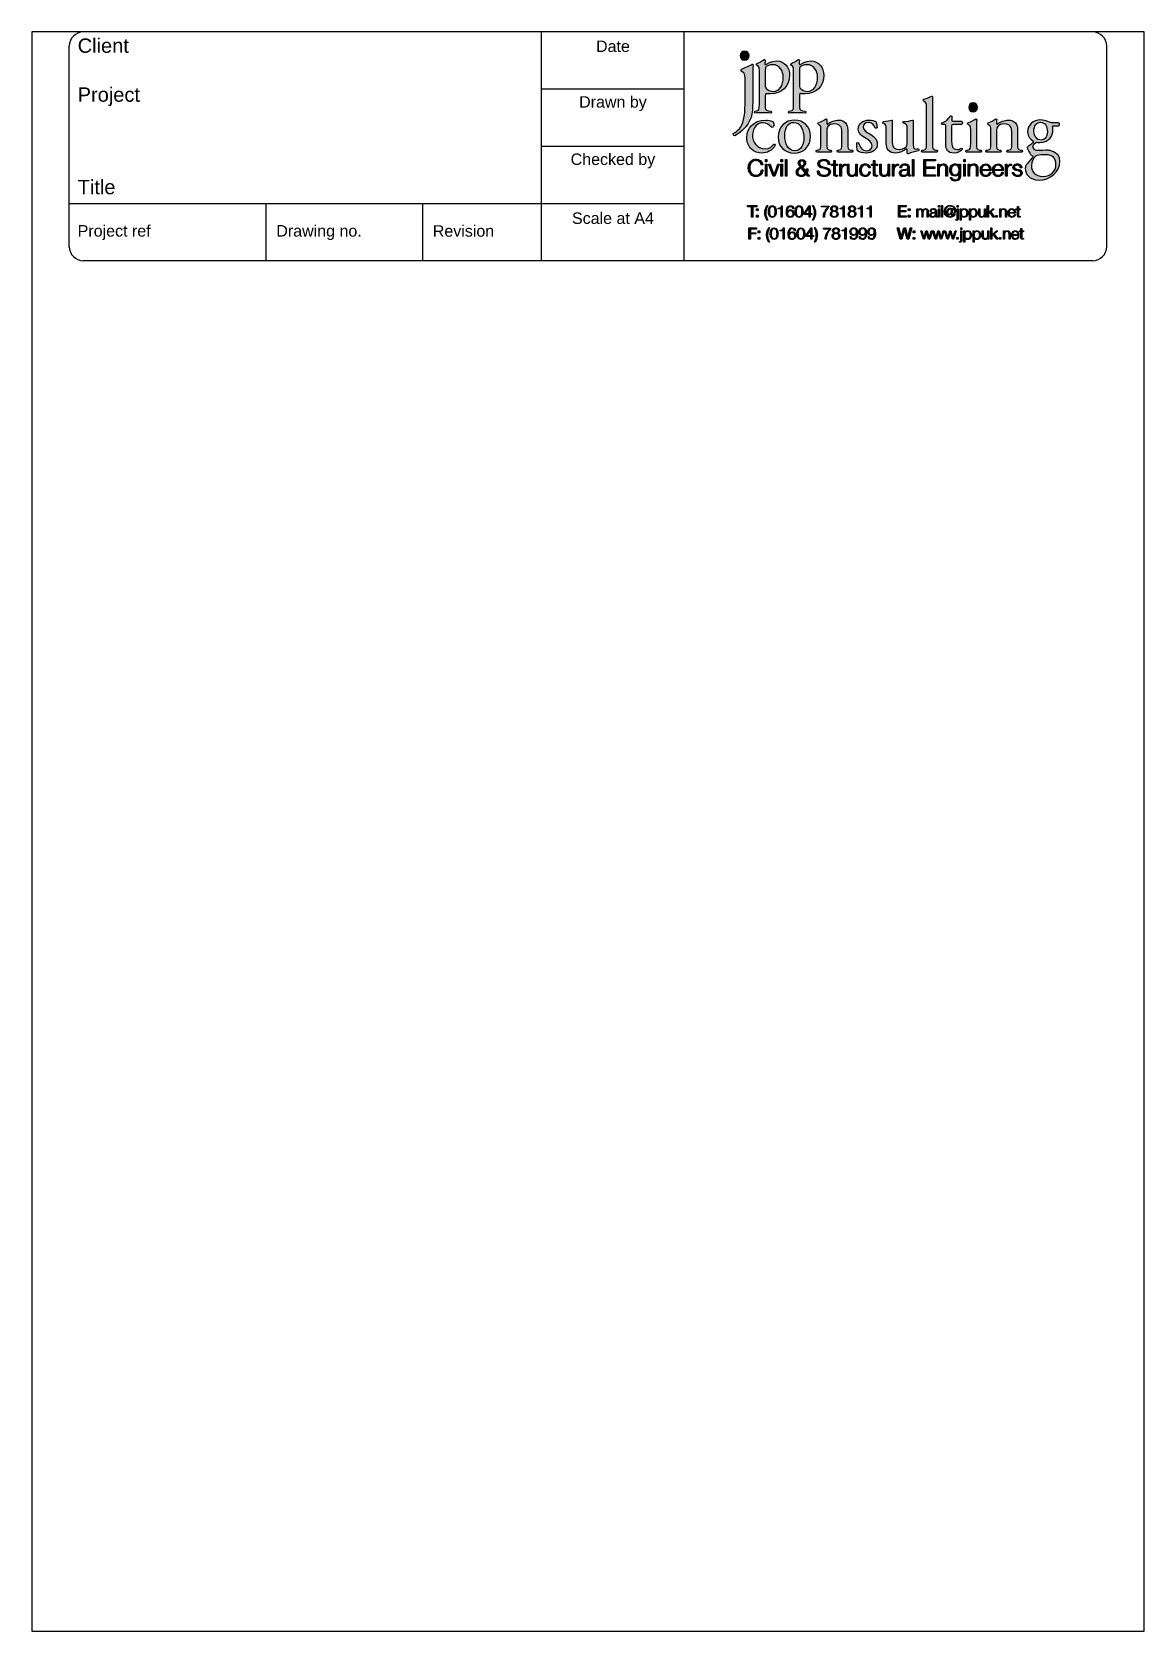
# Paper-space layout 'A4mask' of a CAD drawing. Extents: x 62 to 256, y -11 to 268.
import ezdxf
from ezdxf.enums import TextEntityAlignment as Align

# ---------------------------------------------------------------- set-up
doc = ezdxf.new("R2010")
doc.units = 0
doc.layers.get('0').update_dxf_attribs({"linetype": 'CONTINUOUS'})
doc.layers.get('Defpoints').update_dxf_attribs({"linetype": 'CONTINUOUS'})
doc.layers.add('JPP_Mask', color=7, linetype='CONTINUOUS')
doc.styles.add('JPP', font='arial.ttf')

# ---------------------------------------------------------------- blocks, each defined once
blk = doc.blocks.new('A4mask')
at = {"true_color": 0x004a91}
h = blk.add_hatch(color=154, dxfattribs=at)
edge = h.paths.add_edge_path()
edge.add_spline(control_points=[(119.23, 261.16), (119.23, 261.16), (119.23, 265.54), (119.23, 265.54), (119.23, 266.28), (119.27, 267.15), (119.3, 267.78)], knot_values=[5, 5, 5, 5, 6, 6, 6, 7, 7, 7, 7], degree=3, periodic=0)
edge.add_spline(control_points=[(119.3, 267.78), (119.29, 267.86), (119.21, 267.89), (119.12, 267.89)], knot_values=[4, 4, 4, 4, 5, 5, 5, 5], degree=3, periodic=0)
edge.add_spline(control_points=[(119.12, 267.89), (118.71, 267.62), (117.67, 267.15), (117.26, 267.01)], knot_values=[3, 3, 3, 3, 4, 4, 4, 4], degree=3, periodic=0)
edge.add_spline(control_points=[(117.26, 267.01), (117.17, 266.95), (117.17, 266.75), (117.24, 266.68)], knot_values=[2, 2, 2, 2, 3, 3, 3, 3], degree=3, periodic=0)
edge.add_spline(control_points=[(117.24, 266.68), (117.24, 266.68), (117.4, 266.57), (117.4, 266.57), (117.89, 266.25), (117.89, 266.16), (117.89, 265.45)], knot_values=[0, 0, 0, 0, 1, 1, 1, 2, 2, 2, 2], degree=3, periodic=0)
edge.add_spline(control_points=[(117.89, 265.45), (117.89, 265.45), (117.89, 264.31), (117.89, 263.17)], knot_values=[12.5, 12.5, 12.5, 12.5, 13, 13, 13, 13], degree=3, periodic=0)
edge.add_spline(control_points=[(117.89, 263.17), (117.89, 262.03), (117.89, 260.89), (117.89, 260.89), (117.89, 258.68), (117.57, 257.38), (116.91, 256.62)], knot_values=[11, 11, 11, 11, 11.5, 11.5, 11.5, 12.5, 12.5, 12.5, 12.5], degree=3, periodic=0)
edge.add_spline(control_points=[(116.91, 256.62), (116.66, 256.33), (116.32, 256.04), (115.85, 255.8)], knot_values=[10, 10, 10, 10, 11, 11, 11, 11], degree=3, periodic=0)
edge.add_spline(control_points=[(115.85, 255.8), (115.77, 255.62), (115.88, 255.42), (116.1, 255.39)], knot_values=[9, 9, 9, 9, 10, 10, 10, 10], degree=3, periodic=0)
edge.add_spline(control_points=[(116.1, 255.39), (117.35, 256.16), (118.31, 257.03), (118.85, 258.34)], knot_values=[8, 8, 8, 8, 9, 9, 9, 9], degree=3, periodic=0)
edge.add_spline(control_points=[(118.85, 258.34), (119.1, 258.95), (119.23, 259.86), (119.23, 261.16)], knot_values=[7, 7, 7, 7, 8, 8, 8, 8], degree=3, periodic=0)
at = {"true_color": 0x0081c6}
h = blk.add_hatch(color=142, dxfattribs=at)
edge = h.paths.add_edge_path()
edge.add_spline(control_points=[(118.62, 269.38), (118.62, 269.81), (118.27, 270.16), (117.84, 270.16)], knot_values=[3, 3, 3, 3, 4, 4, 4, 4], degree=3, periodic=0)
edge.add_spline(control_points=[(117.84, 270.16), (117.41, 270.16), (117.07, 269.81), (117.07, 269.38)], knot_values=[2, 2, 2, 2, 3, 3, 3, 3], degree=3, periodic=0)
edge.add_spline(control_points=[(117.07, 269.38), (117.07, 268.95), (117.41, 268.6), (117.84, 268.6)], knot_values=[1, 1, 1, 1, 2, 2, 2, 2], degree=3, periodic=0)
edge.add_spline(control_points=[(117.84, 268.6), (118.27, 268.6), (118.62, 268.95), (118.62, 269.38)], knot_values=[0, 0, 0, 0, 1, 1, 1, 1], degree=3, periodic=0)
at = {"true_color": 0x004a91}
h = blk.add_hatch(color=154, dxfattribs=at)
edge = h.paths.add_edge_path()
edge.add_spline(control_points=[(122.34, 262.69), (124.28, 262.69), (125.67, 264.05), (125.67, 265.95)], knot_values=[9, 9, 9, 9, 10, 10, 10, 10], degree=3, periodic=0)
edge.add_spline(control_points=[(125.67, 265.95), (125.67, 267.32), (124.79, 268.44), (123.41, 268.44)], knot_values=[8, 8, 8, 8, 9, 9, 9, 9], degree=3, periodic=0)
edge.add_spline(control_points=[(123.41, 268.44), (122.53, 268.44), (121.67, 267.88), (121.5, 267.8)], knot_values=[7, 7, 7, 7, 8, 8, 8, 8], degree=3, periodic=0)
edge.add_spline(control_points=[(121.5, 267.8), (121.4, 267.8), (121.37, 267.88), (121.37, 267.98)], knot_values=[6, 6, 6, 6, 7, 7, 7, 7], degree=3, periodic=0)
edge.add_spline(control_points=[(121.37, 267.98), (121.37, 268.16), (121.4, 268.36), (121.43, 268.61)], knot_values=[5, 5, 5, 5, 6, 6, 6, 6], degree=3, periodic=0)
edge.add_spline(control_points=[(121.43, 268.61), (121.4, 268.68), (121.35, 268.7), (121.26, 268.7)], knot_values=[4, 4, 4, 4, 5, 5, 5, 5], degree=3, periodic=0)
edge.add_spline(control_points=[(121.26, 268.7), (120.91, 268.44), (120.27, 268.12), (119.91, 267.97)], knot_values=[3, 3, 3, 3, 4, 4, 4, 4], degree=3, periodic=0)
edge.add_spline(control_points=[(119.91, 267.97), (119.85, 267.93), (119.85, 267.78), (119.9, 267.72)], knot_values=[2, 2, 2, 2, 3, 3, 3, 3], degree=3, periodic=0)
edge.add_spline(control_points=[(119.9, 267.72), (119.9, 267.72), (120.02, 267.64), (120.02, 267.64), (120.39, 267.39), (120.39, 267.32), (120.39, 266.79)], knot_values=[0, 0, 0, 0, 1, 1, 1, 2, 2, 2, 2], degree=3, periodic=0)
edge.add_spline(control_points=[(120.39, 266.79), (120.39, 266.79), (120.39, 265.33), (120.39, 263.86)], knot_values=[21.5, 21.5, 21.5, 21.5, 22, 22, 22, 22], degree=3, periodic=0)
edge.add_spline(control_points=[(120.39, 263.86), (120.39, 262.39), (120.39, 260.92), (120.39, 260.92), (120.39, 259.94), (120.38, 259.81), (119.87, 259.74)], knot_values=[20, 20, 20, 20, 20.5, 20.5, 20.5, 21.5, 21.5, 21.5, 21.5], degree=3, periodic=0)
edge.add_spline(control_points=[(119.87, 259.74), (119.87, 259.74), (119.59, 259.7), (119.59, 259.7), (119.49, 259.63), (119.52, 259.4), (119.61, 259.36)], knot_values=[18, 18, 18, 18, 19, 19, 19, 20, 20, 20, 20], degree=3, periodic=0)
edge.add_spline(control_points=[(119.61, 259.36), (119.99, 259.38), (120.4, 259.4), (120.9, 259.4)], knot_values=[17, 17, 17, 17, 18, 18, 18, 18], degree=3, periodic=0)
edge.add_spline(control_points=[(120.9, 259.4), (121.37, 259.4), (121.77, 259.38), (122.42, 259.36)], knot_values=[16, 16, 16, 16, 17, 17, 17, 17], degree=3, periodic=0)
edge.add_spline(control_points=[(122.42, 259.36), (122.52, 259.4), (122.55, 259.63), (122.45, 259.7)], knot_values=[15, 15, 15, 15, 16, 16, 16, 16], degree=3, periodic=0)
edge.add_spline(control_points=[(122.45, 259.7), (122.45, 259.7), (121.92, 259.77), (121.92, 259.77), (121.43, 259.83), (121.4, 259.96), (121.4, 260.92)], knot_values=[13, 13, 13, 13, 14, 14, 14, 15, 15, 15, 15], degree=3, periodic=0)
edge.add_spline(control_points=[(121.4, 260.92), (121.4, 260.92), (121.4, 262.36), (121.4, 262.36), (121.4, 262.64), (121.47, 262.71), (121.59, 262.74)], knot_values=[11, 11, 11, 11, 12, 12, 12, 13, 13, 13, 13], degree=3, periodic=0)
edge.add_spline(control_points=[(121.59, 262.74), (121.71, 262.71), (122.1, 262.69), (122.34, 262.69)], knot_values=[10, 10, 10, 10, 11, 11, 11, 11], degree=3, periodic=0)
edge = h.paths.add_edge_path(flags=16)
edge.add_spline(control_points=[(121.81, 263.44), (121.54, 263.65), (121.4, 263.82), (121.4, 264.25)], knot_values=[0, 0, 0, 0, 1, 1, 1, 1], degree=3, periodic=0)
edge.add_spline(control_points=[(121.4, 264.25), (121.4, 264.25), (121.4, 264.84), (121.4, 265.43)], knot_values=[6.5, 6.5, 6.5, 6.5, 7, 7, 7, 7], degree=3, periodic=0)
edge.add_spline(control_points=[(121.4, 265.43), (121.4, 266.01), (121.4, 266.6), (121.4, 266.6), (121.4, 267.05), (121.44, 267.26), (121.56, 267.41)], knot_values=[5, 5, 5, 5, 5.5, 5.5, 5.5, 6.5, 6.5, 6.5, 6.5], degree=3, periodic=0)
edge.add_spline(control_points=[(121.56, 267.41), (121.71, 267.57), (122.14, 267.79), (122.72, 267.79)], knot_values=[4, 4, 4, 4, 5, 5, 5, 5], degree=3, periodic=0)
edge.add_spline(control_points=[(122.72, 267.79), (123.95, 267.79), (124.57, 266.68), (124.57, 265.59)], knot_values=[3, 3, 3, 3, 4, 4, 4, 4], degree=3, periodic=0)
edge.add_spline(control_points=[(124.57, 265.59), (124.57, 264.17), (123.91, 263.14), (122.79, 263.14)], knot_values=[2, 2, 2, 2, 3, 3, 3, 3], degree=3, periodic=0)
edge.add_spline(control_points=[(122.79, 263.14), (122.51, 263.14), (122.08, 263.23), (121.81, 263.44)], knot_values=[1, 1, 1, 1, 2, 2, 2, 2], degree=3, periodic=0)
h = blk.add_hatch(color=154, dxfattribs=at)
edge = h.paths.add_edge_path()
edge.add_spline(control_points=[(127.37, 260.92), (127.37, 260.92), (127.37, 262.36), (127.37, 262.36), (127.37, 262.64), (127.44, 262.71), (127.56, 262.74)], knot_values=[11, 11, 11, 11, 12, 12, 12, 13, 13, 13, 13], degree=3, periodic=0)
edge.add_spline(control_points=[(127.56, 262.74), (127.68, 262.71), (128.07, 262.69), (128.31, 262.69)], knot_values=[10, 10, 10, 10, 11, 11, 11, 11], degree=3, periodic=0)
edge.add_spline(control_points=[(128.31, 262.69), (130.25, 262.69), (131.64, 264.05), (131.64, 265.95)], knot_values=[9, 9, 9, 9, 10, 10, 10, 10], degree=3, periodic=0)
edge.add_spline(control_points=[(131.64, 265.95), (131.64, 267.32), (130.75, 268.44), (129.38, 268.44)], knot_values=[8, 8, 8, 8, 9, 9, 9, 9], degree=3, periodic=0)
edge.add_spline(control_points=[(129.38, 268.44), (128.5, 268.44), (127.64, 267.88), (127.47, 267.8)], knot_values=[7, 7, 7, 7, 8, 8, 8, 8], degree=3, periodic=0)
edge.add_spline(control_points=[(127.47, 267.8), (127.37, 267.8), (127.34, 267.88), (127.34, 267.98)], knot_values=[6, 6, 6, 6, 7, 7, 7, 7], degree=3, periodic=0)
edge.add_spline(control_points=[(127.34, 267.98), (127.34, 268.16), (127.37, 268.36), (127.4, 268.61)], knot_values=[5, 5, 5, 5, 6, 6, 6, 6], degree=3, periodic=0)
edge.add_spline(control_points=[(127.4, 268.61), (127.37, 268.68), (127.32, 268.7), (127.23, 268.7)], knot_values=[4, 4, 4, 4, 5, 5, 5, 5], degree=3, periodic=0)
edge.add_spline(control_points=[(127.23, 268.7), (126.88, 268.44), (126.24, 268.12), (125.88, 267.97)], knot_values=[3, 3, 3, 3, 4, 4, 4, 4], degree=3, periodic=0)
edge.add_spline(control_points=[(125.88, 267.97), (125.81, 267.93), (125.81, 267.78), (125.87, 267.72)], knot_values=[2, 2, 2, 2, 3, 3, 3, 3], degree=3, periodic=0)
edge.add_spline(control_points=[(125.87, 267.72), (125.87, 267.72), (125.99, 267.64), (125.99, 267.64), (126.36, 267.39), (126.36, 267.32), (126.36, 266.79)], knot_values=[0, 0, 0, 0, 1, 1, 1, 2, 2, 2, 2], degree=3, periodic=0)
edge.add_spline(control_points=[(126.36, 266.79), (126.36, 266.79), (126.36, 265.33), (126.36, 263.86)], knot_values=[21.5, 21.5, 21.5, 21.5, 22, 22, 22, 22], degree=3, periodic=0)
edge.add_spline(control_points=[(126.36, 263.86), (126.36, 262.39), (126.36, 260.92), (126.36, 260.92), (126.36, 259.94), (126.35, 259.81), (125.84, 259.74)], knot_values=[20, 20, 20, 20, 20.5, 20.5, 20.5, 21.5, 21.5, 21.5, 21.5], degree=3, periodic=0)
edge.add_spline(control_points=[(125.84, 259.74), (125.84, 259.74), (125.56, 259.7), (125.56, 259.7), (125.46, 259.63), (125.49, 259.4), (125.58, 259.36)], knot_values=[18, 18, 18, 18, 19, 19, 19, 20, 20, 20, 20], degree=3, periodic=0)
edge.add_spline(control_points=[(125.58, 259.36), (125.96, 259.38), (126.37, 259.4), (126.87, 259.4)], knot_values=[17, 17, 17, 17, 18, 18, 18, 18], degree=3, periodic=0)
edge.add_spline(control_points=[(126.87, 259.4), (127.34, 259.4), (127.74, 259.38), (128.39, 259.36)], knot_values=[16, 16, 16, 16, 17, 17, 17, 17], degree=3, periodic=0)
edge.add_spline(control_points=[(128.39, 259.36), (128.49, 259.4), (128.52, 259.63), (128.42, 259.7)], knot_values=[15, 15, 15, 15, 16, 16, 16, 16], degree=3, periodic=0)
edge.add_spline(control_points=[(128.42, 259.7), (128.42, 259.7), (127.89, 259.77), (127.89, 259.77), (127.4, 259.83), (127.37, 259.96), (127.37, 260.92)], knot_values=[13, 13, 13, 13, 14, 14, 14, 15, 15, 15, 15], degree=3, periodic=0)
edge = h.paths.add_edge_path(flags=16)
edge.add_spline(control_points=[(127.78, 263.44), (127.51, 263.65), (127.37, 263.82), (127.37, 264.25)], knot_values=[0, 0, 0, 0, 1, 1, 1, 1], degree=3, periodic=0)
edge.add_spline(control_points=[(127.37, 264.25), (127.37, 264.25), (127.37, 264.84), (127.37, 265.43)], knot_values=[6.5, 6.5, 6.5, 6.5, 7, 7, 7, 7], degree=3, periodic=0)
edge.add_spline(control_points=[(127.37, 265.43), (127.37, 266.01), (127.37, 266.6), (127.37, 266.6), (127.37, 267.05), (127.41, 267.26), (127.53, 267.41)], knot_values=[5, 5, 5, 5, 5.5, 5.5, 5.5, 6.5, 6.5, 6.5, 6.5], degree=3, periodic=0)
edge.add_spline(control_points=[(127.53, 267.41), (127.68, 267.57), (128.11, 267.79), (128.69, 267.79)], knot_values=[4, 4, 4, 4, 5, 5, 5, 5], degree=3, periodic=0)
edge.add_spline(control_points=[(128.69, 267.79), (129.92, 267.79), (130.54, 266.68), (130.54, 265.59)], knot_values=[3, 3, 3, 3, 4, 4, 4, 4], degree=3, periodic=0)
edge.add_spline(control_points=[(130.54, 265.59), (130.54, 264.17), (129.88, 263.14), (128.76, 263.14)], knot_values=[2, 2, 2, 2, 3, 3, 3, 3], degree=3, periodic=0)
edge.add_spline(control_points=[(128.76, 263.14), (128.48, 263.14), (128.05, 263.23), (127.78, 263.44)], knot_values=[1, 1, 1, 1, 2, 2, 2, 2], degree=3, periodic=0)
at = {"true_color": 0x0081c6}
h = blk.add_hatch(color=142, dxfattribs=at)
edge = h.paths.add_edge_path()
edge.add_spline(control_points=[(150.57, 254.09), (150.57, 254.09), (150.57, 255.7), (150.57, 257.32)], knot_values=[15.5, 15.5, 15.5, 15.5, 16, 16, 16, 16], degree=3, periodic=0)
edge.add_spline(control_points=[(150.57, 257.32), (150.57, 258.93), (150.57, 260.54), (150.57, 260.54), (150.57, 261.15), (150.6, 261.83), (150.61, 262.24)], knot_values=[14, 14, 14, 14, 14.5, 14.5, 14.5, 15.5, 15.5, 15.5, 15.5], degree=3, periodic=0)
edge.add_spline(control_points=[(150.61, 262.24), (150.58, 262.29), (150.53, 262.32), (150.48, 262.32)], knot_values=[13, 13, 13, 13, 14, 14, 14, 14], degree=3, periodic=0)
edge.add_spline(control_points=[(150.48, 262.32), (149.98, 262.06), (149.34, 261.85), (149, 261.75)], knot_values=[12, 12, 12, 12, 13, 13, 13, 13], degree=3, periodic=0)
edge.add_spline(control_points=[(149, 261.75), (148.93, 261.7), (148.93, 261.51), (149, 261.47)], knot_values=[11, 11, 11, 11, 12, 12, 12, 12], degree=3, periodic=0)
edge.add_spline(control_points=[(149, 261.47), (149, 261.47), (149.14, 261.39), (149.14, 261.39), (149.55, 261.15), (149.56, 261.06), (149.56, 260.26)], knot_values=[9, 9, 9, 9, 10, 10, 10, 11, 11, 11, 11], degree=3, periodic=0)
edge.add_spline(control_points=[(149.56, 260.26), (149.56, 260.26), (149.56, 254.09), (149.56, 254.09), (149.56, 253.11), (149.55, 252.97), (149.04, 252.9)], knot_values=[7, 7, 7, 7, 8, 8, 8, 9, 9, 9, 9], degree=3, periodic=0)
edge.add_spline(control_points=[(149.04, 252.9), (149.04, 252.9), (148.73, 252.86), (148.73, 252.86), (148.63, 252.79), (148.66, 252.56), (148.76, 252.52)], knot_values=[5, 5, 5, 5, 6, 6, 6, 7, 7, 7, 7], degree=3, periodic=0)
edge.add_spline(control_points=[(148.76, 252.52), (149.17, 252.55), (149.57, 252.56), (150.07, 252.56)], knot_values=[4, 4, 4, 4, 5, 5, 5, 5], degree=3, periodic=0)
edge.add_spline(control_points=[(150.07, 252.56), (150.54, 252.56), (150.94, 252.55), (151.39, 252.52)], knot_values=[3, 3, 3, 3, 4, 4, 4, 4], degree=3, periodic=0)
edge.add_spline(control_points=[(151.39, 252.52), (151.49, 252.56), (151.51, 252.79), (151.42, 252.86)], knot_values=[2, 2, 2, 2, 3, 3, 3, 3], degree=3, periodic=0)
edge.add_spline(control_points=[(151.42, 252.86), (151.42, 252.86), (151.09, 252.9), (151.09, 252.9), (150.6, 252.97), (150.57, 253.11), (150.57, 254.09)], knot_values=[0, 0, 0, 0, 1, 1, 1, 2, 2, 2, 2], degree=3, periodic=0)
at = {"true_color": 0x004a91}
h = blk.add_hatch(color=154, dxfattribs=at)
edge = h.paths.add_edge_path()
edge.add_spline(control_points=[(158.46, 260.35), (158.46, 260.78), (158.11, 261.12), (157.68, 261.12)], knot_values=[3, 3, 3, 3, 4, 4, 4, 4], degree=3, periodic=0)
edge.add_spline(control_points=[(157.68, 261.12), (157.25, 261.12), (156.91, 260.78), (156.91, 260.35)], knot_values=[2, 2, 2, 2, 3, 3, 3, 3], degree=3, periodic=0)
edge.add_spline(control_points=[(156.91, 260.35), (156.91, 259.92), (157.25, 259.57), (157.68, 259.57)], knot_values=[1, 1, 1, 1, 2, 2, 2, 2], degree=3, periodic=0)
edge.add_spline(control_points=[(157.68, 259.57), (158.11, 259.57), (158.46, 259.92), (158.46, 260.35)], knot_values=[0, 0, 0, 0, 1, 1, 1, 1], degree=3, periodic=0)
at = {"true_color": 0x0081c6}
h = blk.add_hatch(color=142, dxfattribs=at)
h.dxf.hatch_style = 2
edge = h.paths.add_edge_path()
edge.add_spline(control_points=[(122.93, 257.35), (122.93, 257.58), (122.83, 257.8), (122.72, 257.9)], knot_values=[0, 0, 0, 0, 1, 1, 1, 1], degree=3, periodic=0)
edge.add_spline(control_points=[(122.72, 257.9), (122.35, 258.06), (121.82, 258.13), (121.51, 258.13)], knot_values=[12, 12, 12, 12, 13, 13, 13, 13], degree=3, periodic=0)
edge.add_spline(control_points=[(121.51, 258.13), (119.24, 258.13), (118.21, 256.56), (118.21, 255.09)], knot_values=[11, 11, 11, 11, 12, 12, 12, 12], degree=3, periodic=0)
edge.add_spline(control_points=[(118.21, 255.09), (118.21, 254.2), (118.52, 253.53), (119, 253.07)], knot_values=[10, 10, 10, 10, 11, 11, 11, 11], degree=3, periodic=0)
edge.add_spline(control_points=[(119, 253.07), (119.48, 252.6), (120.14, 252.37), (120.87, 252.37)], knot_values=[9, 9, 9, 9, 10, 10, 10, 10], degree=3, periodic=0)
edge.add_spline(control_points=[(120.87, 252.37), (121.66, 252.37), (122.68, 252.75), (123.15, 253.76)], knot_values=[8, 8, 8, 8, 9, 9, 9, 9], degree=3, periodic=0)
edge.add_spline(control_points=[(123.15, 253.76), (123.13, 253.89), (123.01, 253.98), (122.9, 253.95)], knot_values=[7, 7, 7, 7, 8, 8, 8, 8], degree=3, periodic=0)
edge.add_spline(control_points=[(122.9, 253.95), (122.59, 253.49), (122.18, 253.13), (121.39, 253.13)], knot_values=[6, 6, 6, 6, 7, 7, 7, 7], degree=3, periodic=0)
edge.add_spline(control_points=[(121.39, 253.13), (119.93, 253.13), (119.19, 254.4), (119.19, 255.47)], knot_values=[5, 5, 5, 5, 6, 6, 6, 6], degree=3, periodic=0)
edge.add_spline(control_points=[(119.19, 255.47), (119.19, 256.91), (120.12, 257.67), (121.07, 257.67)], knot_values=[4, 4, 4, 4, 5, 5, 5, 5], degree=3, periodic=0)
edge.add_spline(control_points=[(121.07, 257.67), (121.63, 257.67), (122.14, 257.31), (122.44, 256.94)], knot_values=[3, 3, 3, 3, 4, 4, 4, 4], degree=3, periodic=0)
edge.add_spline(control_points=[(122.44, 256.94), (122.49, 256.87), (122.56, 256.85), (122.63, 256.85)], knot_values=[2, 2, 2, 2, 3, 3, 3, 3], degree=3, periodic=0)
edge.add_spline(control_points=[(122.63, 256.85), (122.79, 256.85), (122.93, 257.11), (122.93, 257.35)], knot_values=[1, 1, 1, 1, 2, 2, 2, 2], degree=3, periodic=0)
h = blk.add_hatch(color=142, dxfattribs=at)
edge = h.paths.add_edge_path()
edge.add_spline(control_points=[(129.33, 255.3), (129.33, 256.98), (128.09, 258.13), (126.56, 258.13)], knot_values=[3, 3, 3, 3, 4, 4, 4, 4], degree=3, periodic=0)
edge.add_spline(control_points=[(126.56, 258.13), (124.95, 258.13), (123.65, 256.9), (123.65, 255.18)], knot_values=[2, 2, 2, 2, 3, 3, 3, 3], degree=3, periodic=0)
edge.add_spline(control_points=[(123.65, 255.18), (123.65, 253.48), (124.88, 252.37), (126.45, 252.37)], knot_values=[1, 1, 1, 1, 2, 2, 2, 2], degree=3, periodic=0)
edge.add_spline(control_points=[(126.45, 252.37), (128.15, 252.37), (129.33, 253.6), (129.33, 255.3)], knot_values=[0, 0, 0, 0, 1, 1, 1, 1], degree=3, periodic=0)
edge = h.paths.add_edge_path(flags=16)
edge.add_spline(control_points=[(128.15, 255.09), (128.15, 254.04), (127.78, 252.78), (126.58, 252.78)], knot_values=[2, 2, 2, 2, 3, 3, 3, 3], degree=3, periodic=0)
edge.add_spline(control_points=[(126.58, 252.78), (125.38, 252.78), (124.82, 254.12), (124.82, 255.36)], knot_values=[1, 1, 1, 1, 2, 2, 2, 2], degree=3, periodic=0)
edge.add_spline(control_points=[(124.82, 255.36), (124.82, 256.86), (125.49, 257.72), (126.39, 257.72)], knot_values=[0, 0, 0, 0, 1, 1, 1, 1], degree=3, periodic=0)
edge.add_spline(control_points=[(126.39, 257.72), (127.69, 257.72), (128.15, 256.25), (128.15, 255.09)], knot_values=[3, 3, 3, 3, 4, 4, 4, 4], degree=3, periodic=0)
h = blk.add_hatch(color=142, dxfattribs=at)
edge = h.paths.add_edge_path()
edge.add_spline(control_points=[(135.81, 254.09), (135.81, 254.09), (135.81, 256.44), (135.81, 256.44), (135.81, 257.35), (135.34, 258.13), (134.21, 258.13)], knot_values=[8, 8, 8, 8, 9, 9, 9, 10, 10, 10, 10], degree=3, periodic=0)
edge.add_spline(control_points=[(134.21, 258.13), (133.52, 258.13), (132.87, 257.79), (132.3, 257.43)], knot_values=[7, 7, 7, 7, 8, 8, 8, 8], degree=3, periodic=0)
edge.add_spline(control_points=[(132.3, 257.43), (132.21, 257.43), (132.15, 257.5), (132.15, 257.58)], knot_values=[6, 6, 6, 6, 7, 7, 7, 7], degree=3, periodic=0)
edge.add_spline(control_points=[(132.15, 257.58), (132.15, 257.71), (132.15, 257.91), (132.18, 258.22)], knot_values=[5, 5, 5, 5, 6, 6, 6, 6], degree=3, periodic=0)
edge.add_spline(control_points=[(132.18, 258.22), (132.15, 258.29), (132.08, 258.32), (132.03, 258.32)], knot_values=[4, 4, 4, 4, 5, 5, 5, 5], degree=3, periodic=0)
edge.add_spline(control_points=[(132.03, 258.32), (131.76, 258.12), (130.98, 257.76), (130.66, 257.65)], knot_values=[3, 3, 3, 3, 4, 4, 4, 4], degree=3, periodic=0)
edge.add_spline(control_points=[(130.66, 257.65), (130.6, 257.61), (130.6, 257.46), (130.65, 257.41)], knot_values=[2, 2, 2, 2, 3, 3, 3, 3], degree=3, periodic=0)
edge.add_spline(control_points=[(130.65, 257.41), (130.65, 257.41), (130.77, 257.32), (130.77, 257.32), (131.14, 257.08), (131.14, 257.01), (131.14, 256.48)], knot_values=[0, 0, 0, 0, 1, 1, 1, 2, 2, 2, 2], degree=3, periodic=0)
edge.add_spline(control_points=[(131.14, 256.48), (131.14, 256.48), (131.14, 255.88), (131.14, 255.28)], knot_values=[31.5, 31.5, 31.5, 31.5, 32, 32, 32, 32], degree=3, periodic=0)
edge.add_spline(control_points=[(131.14, 255.28), (131.14, 254.69), (131.14, 254.09), (131.14, 254.09), (131.14, 253.11), (131.13, 252.97), (130.62, 252.9)], knot_values=[30, 30, 30, 30, 30.5, 30.5, 30.5, 31.5, 31.5, 31.5, 31.5], degree=3, periodic=0)
edge.add_spline(control_points=[(130.62, 252.9), (130.62, 252.9), (130.34, 252.86), (130.34, 252.86), (130.24, 252.79), (130.27, 252.56), (130.36, 252.52)], knot_values=[28, 28, 28, 28, 29, 29, 29, 30, 30, 30, 30], degree=3, periodic=0)
edge.add_spline(control_points=[(130.36, 252.52), (130.75, 252.55), (131.15, 252.56), (131.65, 252.56)], knot_values=[27, 27, 27, 27, 28, 28, 28, 28], degree=3, periodic=0)
edge.add_spline(control_points=[(131.65, 252.56), (132.12, 252.56), (132.52, 252.55), (132.89, 252.52)], knot_values=[26, 26, 26, 26, 27, 27, 27, 27], degree=3, periodic=0)
edge.add_spline(control_points=[(132.89, 252.52), (132.98, 252.56), (133.01, 252.79), (132.92, 252.86)], knot_values=[25, 25, 25, 25, 26, 26, 26, 26], degree=3, periodic=0)
edge.add_spline(control_points=[(132.92, 252.86), (132.92, 252.86), (132.67, 252.9), (132.67, 252.9), (132.18, 252.98), (132.15, 253.11), (132.15, 254.09)], knot_values=[23, 23, 23, 23, 24, 24, 24, 25, 25, 25, 25], degree=3, periodic=0)
edge.add_spline(control_points=[(132.15, 254.09), (132.15, 254.09), (132.15, 256.18), (132.15, 256.18), (132.15, 256.57), (132.18, 256.76), (132.36, 257)], knot_values=[21, 21, 21, 21, 22, 22, 22, 23, 23, 23, 23], degree=3, periodic=0)
edge.add_spline(control_points=[(132.36, 257), (132.55, 257.26), (133, 257.47), (133.52, 257.47)], knot_values=[20, 20, 20, 20, 21, 21, 21, 21], degree=3, periodic=0)
edge.add_spline(control_points=[(133.52, 257.47), (134.44, 257.47), (134.8, 256.9), (134.8, 256.12)], knot_values=[19, 19, 19, 19, 20, 20, 20, 20], degree=3, periodic=0)
edge.add_spline(control_points=[(134.8, 256.12), (134.8, 256.12), (134.8, 254.09), (134.8, 254.09), (134.8, 253.11), (134.78, 252.98), (134.28, 252.9)], knot_values=[17, 17, 17, 17, 18, 18, 18, 19, 19, 19, 19], degree=3, periodic=0)
edge.add_spline(control_points=[(134.28, 252.9), (134.28, 252.9), (134.02, 252.86), (134.02, 252.86), (133.92, 252.79), (133.95, 252.56), (134.05, 252.52)], knot_values=[15, 15, 15, 15, 16, 16, 16, 17, 17, 17, 17], degree=3, periodic=0)
edge.add_spline(control_points=[(134.05, 252.52), (134.42, 252.55), (134.83, 252.56), (135.32, 252.56)], knot_values=[14, 14, 14, 14, 15, 15, 15, 15], degree=3, periodic=0)
edge.add_spline(control_points=[(135.32, 252.56), (135.79, 252.56), (136.19, 252.55), (136.6, 252.52)], knot_values=[13, 13, 13, 13, 14, 14, 14, 14], degree=3, periodic=0)
edge.add_spline(control_points=[(136.6, 252.52), (136.69, 252.56), (136.72, 252.79), (136.63, 252.86)], knot_values=[12, 12, 12, 12, 13, 13, 13, 13], degree=3, periodic=0)
edge.add_spline(control_points=[(136.63, 252.86), (136.63, 252.86), (136.33, 252.9), (136.33, 252.9), (135.84, 252.97), (135.81, 253.11), (135.81, 254.09)], knot_values=[10, 10, 10, 10, 11, 11, 11, 12, 12, 12, 12], degree=3, periodic=0)
h = blk.add_hatch(color=142, dxfattribs=at)
edge = h.paths.add_edge_path()
edge.add_spline(control_points=[(140.97, 253.93), (140.97, 254.9), (140.3, 255.36), (139.57, 255.77)], knot_values=[5, 5, 5, 5, 6, 6, 6, 6], degree=3, periodic=0)
edge.add_spline(control_points=[(139.57, 255.77), (139.1, 256.04), (138.52, 256.34), (138.52, 256.9)], knot_values=[4, 4, 4, 4, 5, 5, 5, 5], degree=3, periodic=0)
edge.add_spline(control_points=[(138.52, 256.9), (138.52, 257.39), (138.86, 257.73), (139.4, 257.73)], knot_values=[3, 3, 3, 3, 4, 4, 4, 4], degree=3, periodic=0)
edge.add_spline(control_points=[(139.4, 257.73), (139.96, 257.73), (140.37, 257.34), (140.6, 256.74)], knot_values=[2, 2, 2, 2, 3, 3, 3, 3], degree=3, periodic=0)
edge.add_spline(control_points=[(140.6, 256.74), (140.67, 256.66), (140.87, 256.68), (140.92, 256.78)], knot_values=[1, 1, 1, 1, 2, 2, 2, 2], degree=3, periodic=0)
edge.add_spline(control_points=[(140.92, 256.78), (140.92, 257.15), (140.83, 257.58), (140.71, 257.88)], knot_values=[0, 0, 0, 0, 1, 1, 1, 1], degree=3, periodic=0)
edge.add_spline(control_points=[(140.71, 257.88), (140.58, 257.99), (140.08, 258.13), (139.51, 258.13)], knot_values=[15, 15, 15, 15, 16, 16, 16, 16], degree=3, periodic=0)
edge.add_spline(control_points=[(139.51, 258.13), (138.47, 258.13), (137.65, 257.57), (137.65, 256.57)], knot_values=[14, 14, 14, 14, 15, 15, 15, 15], degree=3, periodic=0)
edge.add_spline(control_points=[(137.65, 256.57), (137.65, 255.82), (138.21, 255.35), (139, 254.9)], knot_values=[13, 13, 13, 13, 14, 14, 14, 14], degree=3, periodic=0)
edge.add_spline(control_points=[(139, 254.9), (139.51, 254.61), (140.05, 254.27), (140.05, 253.64)], knot_values=[12, 12, 12, 12, 13, 13, 13, 13], degree=3, periodic=0)
edge.add_spline(control_points=[(140.05, 253.64), (140.05, 253.05), (139.63, 252.77), (139.14, 252.77)], knot_values=[11, 11, 11, 11, 12, 12, 12, 12], degree=3, periodic=0)
edge.add_spline(control_points=[(139.14, 252.77), (138.36, 252.77), (137.92, 253.42), (137.69, 254.17)], knot_values=[10, 10, 10, 10, 11, 11, 11, 11], degree=3, periodic=0)
edge.add_spline(control_points=[(137.69, 254.17), (137.62, 254.25), (137.44, 254.24), (137.38, 254.16)], knot_values=[9, 9, 9, 9, 10, 10, 10, 10], degree=3, periodic=0)
edge.add_spline(control_points=[(137.38, 254.16), (137.35, 253.71), (137.43, 253.04), (137.54, 252.78)], knot_values=[8, 8, 8, 8, 9, 9, 9, 9], degree=3, periodic=0)
edge.add_spline(control_points=[(137.54, 252.78), (137.88, 252.51), (138.36, 252.37), (139, 252.37)], knot_values=[7, 7, 7, 7, 8, 8, 8, 8], degree=3, periodic=0)
edge.add_spline(control_points=[(139, 252.37), (140.01, 252.37), (140.97, 252.89), (140.97, 253.93)], knot_values=[6, 6, 6, 6, 7, 7, 7, 7], degree=3, periodic=0)
h = blk.add_hatch(color=142, dxfattribs=at)
edge = h.paths.add_edge_path()
edge.add_spline(control_points=[(143.54, 254.57), (143.54, 254.57), (143.54, 255.14), (143.54, 255.71)], knot_values=[27.5, 27.5, 27.5, 27.5, 28, 28, 28, 28], degree=3, periodic=0)
edge.add_spline(control_points=[(143.54, 255.71), (143.54, 256.28), (143.54, 256.85), (143.54, 256.85), (143.54, 257.52), (143.56, 257.8), (143.58, 258.03)], knot_values=[26, 26, 26, 26, 26.5, 26.5, 26.5, 27.5, 27.5, 27.5, 27.5], degree=3, periodic=0)
edge.add_spline(control_points=[(143.58, 258.03), (143.57, 258.09), (143.53, 258.12), (143.45, 258.13)], knot_values=[25, 25, 25, 25, 26, 26, 26, 26], degree=3, periodic=0)
edge.add_spline(control_points=[(143.45, 258.13), (143.15, 258.02), (142.62, 257.9), (141.99, 257.88)], knot_values=[24, 24, 24, 24, 25, 25, 25, 25], degree=3, periodic=0)
edge.add_spline(control_points=[(141.99, 257.88), (141.89, 257.84), (141.88, 257.65), (141.96, 257.58)], knot_values=[23, 23, 23, 23, 24, 24, 24, 24], degree=3, periodic=0)
edge.add_spline(control_points=[(141.96, 257.58), (141.96, 257.58), (142.12, 257.52), (142.12, 257.52), (142.53, 257.34), (142.53, 257.22), (142.53, 256.36)], knot_values=[21, 21, 21, 21, 22, 22, 22, 23, 23, 23, 23], degree=3, periodic=0)
edge.add_spline(control_points=[(142.53, 256.36), (142.53, 256.36), (142.53, 254.08), (142.53, 254.08), (142.53, 252.97), (142.98, 252.37), (144.19, 252.37)], knot_values=[19, 19, 19, 19, 20, 20, 20, 21, 21, 21, 21], degree=3, periodic=0)
edge.add_spline(control_points=[(144.19, 252.37), (144.99, 252.37), (145.66, 252.82), (146.07, 253.08)], knot_values=[18, 18, 18, 18, 19, 19, 19, 19], degree=3, periodic=0)
edge.add_spline(control_points=[(146.07, 253.08), (146.15, 253.08), (146.19, 253.01), (146.19, 252.89)], knot_values=[17, 17, 17, 17, 18, 18, 18, 18], degree=3, periodic=0)
edge.add_spline(control_points=[(146.19, 252.89), (146.19, 252.89), (146.19, 252.33), (146.19, 252.33), (146.22, 252.28), (146.29, 252.23), (146.36, 252.23)], knot_values=[15, 15, 15, 15, 16, 16, 16, 17, 17, 17, 17], degree=3, periodic=0)
edge.add_spline(control_points=[(146.36, 252.23), (146.82, 252.49), (147.61, 252.63), (148.14, 252.74)], knot_values=[14, 14, 14, 14, 15, 15, 15, 15], degree=3, periodic=0)
edge.add_spline(control_points=[(148.14, 252.74), (148.25, 252.79), (148.24, 253.07), (148.16, 253.13)], knot_values=[13, 13, 13, 13, 14, 14, 14, 14], degree=3, periodic=0)
edge.add_spline(control_points=[(148.16, 253.13), (147.97, 253.09), (147.79, 253.07), (147.62, 253.07)], knot_values=[12, 12, 12, 12, 13, 13, 13, 13], degree=3, periodic=0)
edge.add_spline(control_points=[(147.62, 253.07), (147.24, 253.07), (147.2, 253.48), (147.2, 254.55)], knot_values=[11, 11, 11, 11, 12, 12, 12, 12], degree=3, periodic=0)
edge.add_spline(control_points=[(147.2, 254.55), (147.2, 254.55), (147.2, 256.85), (147.2, 256.85), (147.2, 257.35), (147.21, 257.77), (147.24, 258.03)], knot_values=[9, 9, 9, 9, 10, 10, 10, 11, 11, 11, 11], degree=3, periodic=0)
edge.add_spline(control_points=[(147.24, 258.03), (147.23, 258.09), (147.19, 258.12), (147.12, 258.13)], knot_values=[8, 8, 8, 8, 9, 9, 9, 9], degree=3, periodic=0)
edge.add_spline(control_points=[(147.12, 258.13), (146.82, 257.99), (146.07, 257.9), (145.52, 257.88)], knot_values=[7, 7, 7, 7, 8, 8, 8, 8], degree=3, periodic=0)
edge.add_spline(control_points=[(145.52, 257.88), (145.41, 257.83), (145.41, 257.64), (145.51, 257.58)], knot_values=[6, 6, 6, 6, 7, 7, 7, 7], degree=3, periodic=0)
edge.add_spline(control_points=[(145.51, 257.58), (145.51, 257.58), (145.69, 257.52), (145.69, 257.52), (146.1, 257.35), (146.19, 257.32), (146.19, 256.44)], knot_values=[4, 4, 4, 4, 5, 5, 5, 6, 6, 6, 6], degree=3, periodic=0)
edge.add_spline(control_points=[(146.19, 256.44), (146.19, 256.44), (146.19, 254.2), (146.19, 254.2), (146.19, 253.78), (146.1, 253.57), (145.92, 253.41)], knot_values=[2, 2, 2, 2, 3, 3, 3, 4, 4, 4, 4], degree=3, periodic=0)
edge.add_spline(control_points=[(145.92, 253.41), (145.62, 253.15), (145.18, 253), (144.81, 253)], knot_values=[1, 1, 1, 1, 2, 2, 2, 2], degree=3, periodic=0)
edge.add_spline(control_points=[(144.81, 253), (143.78, 253), (143.54, 253.63), (143.54, 254.57)], knot_values=[0, 0, 0, 0, 1, 1, 1, 1], degree=3, periodic=0)
h = blk.add_hatch(color=142, dxfattribs=at)
edge = h.paths.add_edge_path()
edge.add_spline(control_points=[(153.94, 254.49), (153.94, 254.49), (153.94, 257.04), (153.94, 257.04), (153.94, 257.32), (153.95, 257.37), (154.19, 257.37)], knot_values=[0, 0, 0, 0, 1, 1, 1, 2, 2, 2, 2], degree=3, periodic=0)
edge.add_spline(control_points=[(154.19, 257.37), (154.19, 257.37), (154.57, 257.37), (154.96, 257.37)], knot_values=[19.5, 19.5, 19.5, 19.5, 20, 20, 20, 20], degree=3, periodic=0)
edge.add_spline(control_points=[(154.96, 257.37), (155.34, 257.37), (155.73, 257.37), (155.73, 257.37), (155.85, 257.45), (155.88, 257.82), (155.71, 257.94)], knot_values=[18, 18, 18, 18, 18.5, 18.5, 18.5, 19.5, 19.5, 19.5, 19.5], degree=3, periodic=0)
edge.add_spline(control_points=[(155.71, 257.94), (155.71, 257.94), (154.2, 257.94), (154.2, 257.94), (153.97, 257.94), (153.95, 257.95), (153.95, 258.2)], knot_values=[16, 16, 16, 16, 17, 17, 17, 18, 18, 18, 18], degree=3, periodic=0)
edge.add_spline(control_points=[(153.95, 258.2), (153.95, 258.2), (153.95, 258.81), (153.95, 258.81), (153.9, 258.91), (153.74, 258.91), (153.67, 258.88)], knot_values=[14, 14, 14, 14, 15, 15, 15, 16, 16, 16, 16], degree=3, periodic=0)
edge.add_spline(control_points=[(153.67, 258.88), (153.53, 258.61), (153.27, 258.24), (153.09, 258.07)], knot_values=[13, 13, 13, 13, 14, 14, 14, 14], degree=3, periodic=0)
edge.add_spline(control_points=[(153.09, 258.07), (152.96, 257.95), (152.62, 257.77), (152.22, 257.65)], knot_values=[12, 12, 12, 12, 13, 13, 13, 13], degree=3, periodic=0)
edge.add_spline(control_points=[(152.22, 257.65), (152.17, 257.57), (152.18, 257.42), (152.26, 257.37)], knot_values=[11, 11, 11, 11, 12, 12, 12, 12], degree=3, periodic=0)
edge.add_spline(control_points=[(152.26, 257.37), (152.26, 257.37), (152.64, 257.37), (152.64, 257.37), (152.92, 257.37), (152.93, 257.34), (152.93, 256.97)], knot_values=[9, 9, 9, 9, 10, 10, 10, 11, 11, 11, 11], degree=3, periodic=0)
edge.add_spline(control_points=[(152.93, 256.97), (152.93, 256.97), (152.93, 253.84), (152.93, 253.84), (152.93, 253.03), (153.18, 252.37), (154.35, 252.37)], knot_values=[7, 7, 7, 7, 8, 8, 8, 9, 9, 9, 9], degree=3, periodic=0)
edge.add_spline(control_points=[(154.35, 252.37), (155.05, 252.37), (155.54, 252.71), (155.78, 253)], knot_values=[6, 6, 6, 6, 7, 7, 7, 7], degree=3, periodic=0)
edge.add_spline(control_points=[(155.78, 253), (155.81, 253.08), (155.76, 253.23), (155.65, 253.23)], knot_values=[5, 5, 5, 5, 6, 6, 6, 6], degree=3, periodic=0)
edge.add_spline(control_points=[(155.65, 253.23), (155.61, 253.23), (155.43, 253.08), (155.31, 253.04)], knot_values=[4, 4, 4, 4, 5, 5, 5, 5], degree=3, periodic=0)
edge.add_spline(control_points=[(155.31, 253.04), (155.2, 253), (155.07, 252.97), (154.94, 252.97)], knot_values=[3, 3, 3, 3, 4, 4, 4, 4], degree=3, periodic=0)
edge.add_spline(control_points=[(154.94, 252.97), (154.04, 252.97), (153.94, 253.69), (153.94, 254.49)], knot_values=[2, 2, 2, 2, 3, 3, 3, 3], degree=3, periodic=0)
h = blk.add_hatch(color=142, dxfattribs=at)
edge = h.paths.add_edge_path()
edge.add_spline(control_points=[(158.27, 254.09), (158.27, 254.09), (158.27, 256.55), (158.27, 256.55), (158.27, 257.11), (158.29, 257.76), (158.32, 258.24)], knot_values=[5, 5, 5, 5, 6, 6, 6, 7, 7, 7, 7], degree=3, periodic=0)
edge.add_spline(control_points=[(158.32, 258.24), (158.31, 258.29), (158.25, 258.32), (158.18, 258.32)], knot_values=[4, 4, 4, 4, 5, 5, 5, 5], degree=3, periodic=0)
edge.add_spline(control_points=[(158.18, 258.32), (157.87, 258.12), (157.09, 257.76), (156.78, 257.65)], knot_values=[3, 3, 3, 3, 4, 4, 4, 4], degree=3, periodic=0)
edge.add_spline(control_points=[(156.78, 257.65), (156.71, 257.61), (156.71, 257.46), (156.77, 257.41)], knot_values=[2, 2, 2, 2, 3, 3, 3, 3], degree=3, periodic=0)
edge.add_spline(control_points=[(156.77, 257.41), (156.77, 257.41), (156.89, 257.32), (156.89, 257.32), (157.26, 257.08), (157.26, 257.01), (157.26, 256.48)], knot_values=[0, 0, 0, 0, 1, 1, 1, 2, 2, 2, 2], degree=3, periodic=0)
edge.add_spline(control_points=[(157.26, 256.48), (157.26, 256.48), (157.26, 255.88), (157.26, 255.28)], knot_values=[15.5, 15.5, 15.5, 15.5, 16, 16, 16, 16], degree=3, periodic=0)
edge.add_spline(control_points=[(157.26, 255.28), (157.26, 254.69), (157.26, 254.09), (157.26, 254.09), (157.26, 253.11), (157.24, 252.97), (156.74, 252.9)], knot_values=[14, 14, 14, 14, 14.5, 14.5, 14.5, 15.5, 15.5, 15.5, 15.5], degree=3, periodic=0)
edge.add_spline(control_points=[(156.74, 252.9), (156.74, 252.9), (156.45, 252.86), (156.45, 252.86), (156.36, 252.79), (156.38, 252.56), (156.48, 252.52)], knot_values=[12, 12, 12, 12, 13, 13, 13, 14, 14, 14, 14], degree=3, periodic=0)
edge.add_spline(control_points=[(156.48, 252.52), (156.86, 252.55), (157.27, 252.56), (157.76, 252.56)], knot_values=[11, 11, 11, 11, 12, 12, 12, 12], degree=3, periodic=0)
edge.add_spline(control_points=[(157.76, 252.56), (158.24, 252.56), (158.63, 252.55), (159.04, 252.52)], knot_values=[10, 10, 10, 10, 11, 11, 11, 11], degree=3, periodic=0)
edge.add_spline(control_points=[(159.04, 252.52), (159.14, 252.56), (159.17, 252.79), (159.07, 252.86)], knot_values=[9, 9, 9, 9, 10, 10, 10, 10], degree=3, periodic=0)
edge.add_spline(control_points=[(159.07, 252.86), (159.07, 252.86), (158.78, 252.9), (158.78, 252.9), (158.29, 252.97), (158.27, 253.11), (158.27, 254.09)], knot_values=[7, 7, 7, 7, 8, 8, 8, 9, 9, 9, 9], degree=3, periodic=0)
h = blk.add_hatch(color=142, dxfattribs=at)
edge = h.paths.add_edge_path()
edge.add_spline(control_points=[(161.98, 257), (162.17, 257.26), (162.62, 257.47), (163.14, 257.47)], knot_values=[20, 20, 20, 20, 21, 21, 21, 21], degree=3, periodic=0)
edge.add_spline(control_points=[(163.14, 257.47), (164.07, 257.47), (164.42, 256.9), (164.42, 256.12)], knot_values=[19, 19, 19, 19, 20, 20, 20, 20], degree=3, periodic=0)
edge.add_spline(control_points=[(164.42, 256.12), (164.42, 256.12), (164.42, 254.09), (164.42, 254.09), (164.42, 253.11), (164.41, 252.98), (163.9, 252.9)], knot_values=[17, 17, 17, 17, 18, 18, 18, 19, 19, 19, 19], degree=3, periodic=0)
edge.add_spline(control_points=[(163.9, 252.9), (163.9, 252.9), (163.64, 252.86), (163.64, 252.86), (163.55, 252.79), (163.57, 252.56), (163.67, 252.52)], knot_values=[15, 15, 15, 15, 16, 16, 16, 17, 17, 17, 17], degree=3, periodic=0)
edge.add_spline(control_points=[(163.67, 252.52), (164.04, 252.55), (164.45, 252.56), (164.94, 252.56)], knot_values=[14, 14, 14, 14, 15, 15, 15, 15], degree=3, periodic=0)
edge.add_spline(control_points=[(164.94, 252.56), (165.42, 252.56), (165.81, 252.55), (166.22, 252.52)], knot_values=[13, 13, 13, 13, 14, 14, 14, 14], degree=3, periodic=0)
edge.add_spline(control_points=[(166.22, 252.52), (166.32, 252.56), (166.34, 252.79), (166.25, 252.86)], knot_values=[12, 12, 12, 12, 13, 13, 13, 13], degree=3, periodic=0)
edge.add_spline(control_points=[(166.25, 252.86), (166.25, 252.86), (165.95, 252.9), (165.95, 252.9), (165.46, 252.97), (165.43, 253.11), (165.43, 254.09)], knot_values=[10, 10, 10, 10, 11, 11, 11, 12, 12, 12, 12], degree=3, periodic=0)
edge.add_spline(control_points=[(165.43, 254.09), (165.43, 254.09), (165.43, 256.44), (165.43, 256.44), (165.43, 257.35), (164.97, 258.13), (163.83, 258.13)], knot_values=[8, 8, 8, 8, 9, 9, 9, 10, 10, 10, 10], degree=3, periodic=0)
edge.add_spline(control_points=[(163.83, 258.13), (163.14, 258.13), (162.5, 257.79), (161.92, 257.43)], knot_values=[7, 7, 7, 7, 8, 8, 8, 8], degree=3, periodic=0)
edge.add_spline(control_points=[(161.92, 257.43), (161.83, 257.43), (161.77, 257.5), (161.77, 257.58)], knot_values=[6, 6, 6, 6, 7, 7, 7, 7], degree=3, periodic=0)
edge.add_spline(control_points=[(161.77, 257.58), (161.77, 257.71), (161.77, 257.91), (161.8, 258.22)], knot_values=[5, 5, 5, 5, 6, 6, 6, 6], degree=3, periodic=0)
edge.add_spline(control_points=[(161.8, 258.22), (161.77, 258.29), (161.7, 258.32), (161.65, 258.32)], knot_values=[4, 4, 4, 4, 5, 5, 5, 5], degree=3, periodic=0)
edge.add_spline(control_points=[(161.65, 258.32), (161.38, 258.12), (160.6, 257.76), (160.29, 257.65)], knot_values=[3, 3, 3, 3, 4, 4, 4, 4], degree=3, periodic=0)
edge.add_spline(control_points=[(160.29, 257.65), (160.22, 257.61), (160.22, 257.46), (160.27, 257.41)], knot_values=[2, 2, 2, 2, 3, 3, 3, 3], degree=3, periodic=0)
edge.add_spline(control_points=[(160.27, 257.41), (160.27, 257.41), (160.39, 257.32), (160.39, 257.32), (160.76, 257.08), (160.76, 257.01), (160.76, 256.48)], knot_values=[0, 0, 0, 0, 1, 1, 1, 2, 2, 2, 2], degree=3, periodic=0)
edge.add_spline(control_points=[(160.76, 256.48), (160.76, 256.48), (160.76, 255.88), (160.76, 255.28)], knot_values=[31.5, 31.5, 31.5, 31.5, 32, 32, 32, 32], degree=3, periodic=0)
edge.add_spline(control_points=[(160.76, 255.28), (160.76, 254.69), (160.76, 254.09), (160.76, 254.09), (160.76, 253.11), (160.75, 252.97), (160.24, 252.9)], knot_values=[30, 30, 30, 30, 30.5, 30.5, 30.5, 31.5, 31.5, 31.5, 31.5], degree=3, periodic=0)
edge.add_spline(control_points=[(160.24, 252.9), (160.24, 252.9), (159.96, 252.86), (159.96, 252.86), (159.86, 252.79), (159.89, 252.56), (159.99, 252.52)], knot_values=[28, 28, 28, 28, 29, 29, 29, 30, 30, 30, 30], degree=3, periodic=0)
edge.add_spline(control_points=[(159.99, 252.52), (160.37, 252.55), (160.78, 252.56), (161.27, 252.56)], knot_values=[27, 27, 27, 27, 28, 28, 28, 28], degree=3, periodic=0)
edge.add_spline(control_points=[(161.27, 252.56), (161.75, 252.56), (162.14, 252.55), (162.51, 252.52)], knot_values=[26, 26, 26, 26, 27, 27, 27, 27], degree=3, periodic=0)
edge.add_spline(control_points=[(162.51, 252.52), (162.6, 252.56), (162.63, 252.79), (162.54, 252.86)], knot_values=[25, 25, 25, 25, 26, 26, 26, 26], degree=3, periodic=0)
edge.add_spline(control_points=[(162.54, 252.86), (162.54, 252.86), (162.29, 252.9), (162.29, 252.9), (161.8, 252.98), (161.77, 253.11), (161.77, 254.09)], knot_values=[23, 23, 23, 23, 24, 24, 24, 25, 25, 25, 25], degree=3, periodic=0)
edge.add_spline(control_points=[(161.77, 254.09), (161.77, 254.09), (161.77, 256.18), (161.77, 256.18), (161.77, 256.57), (161.8, 256.76), (161.98, 257)], knot_values=[21, 21, 21, 21, 22, 22, 22, 23, 23, 23, 23], degree=3, periodic=0)
h = blk.add_hatch(color=142, dxfattribs=at)
edge = h.paths.add_edge_path()
edge.add_spline(control_points=[(170.79, 252.86), (170.15, 252.86), (169.55, 252.81), (169.06, 252.81), (168.82, 252.81), (168.62, 252.85), (168.46, 252.92), (168.31, 253.03), (168.12, 253.37), (168.12, 253.52), (168.12, 253.92), (168.56, 254.18), (168.72, 254.27), (168.88, 254.26), (169.07, 254.23), (169.32, 254.23), (171.05, 254.23), (171.61, 255.46), (171.61, 256.4), (171.61, 256.63), (171.61, 256.87), (171.59, 257.1), (171.59, 257.1), (172.57, 257.1), (172.57, 257.1), (172.77, 257.12), (172.8, 257.59), (172.65, 257.66), (172.65, 257.66), (171.54, 257.66), (171.54, 257.66), (171.24, 257.66), (171.15, 257.68), (170.71, 257.87), (170.4, 258.01), (169.92, 258.15), (169.4, 258.15), (168.19, 258.15), (167.18, 257.26), (167.18, 256.09), (167.18, 255.21), (167.74, 254.68), (168.2, 254.44), (168.2, 254.37), (168.13, 254.26), (168.06, 254.18), (167.83, 253.93), (167.57, 253.7), (167.34, 253.55), (167.19, 253.44), (167.14, 253.39), (167.14, 253.32), (167.14, 253.13), (167.35, 252.69), (167.56, 252.36), (167.66, 252.17), (167.74, 252.06), (167.85, 251.99), (167.85, 251.99), (167.85, 251.99), (167.85, 251.99), (167.85, 251.99), (167.85, 251.99), (167.85, 251.99), (167.9, 251.95), (167.97, 251.93), (168.06, 251.9), (168.22, 251.86), (168.07, 251.64), (167.94, 251.49), (167.61, 251.09), (167.2, 250.63), (166.95, 250.32), (166.85, 250.18), (166.79, 249.95), (166.79, 249.68), (166.79, 248.81), (167.42, 247.66), (169.2, 247.66), (171.09, 247.66), (172.82, 249.05), (172.82, 250.95), (172.82, 252.69), (170.81, 252.86), (170.79, 252.86)], knot_values=[0, 0, 0, 0, 1, 1, 1, 2, 2, 2, 3, 3, 3, 4, 4, 4, 5, 5, 5, 6, 6, 6, 7, 7, 7, 8, 8, 8, 9, 9, 9, 10, 10, 10, 11, 11, 11, 12, 12, 12, 13, 13, 13, 14, 14, 14, 15, 15, 15, 16, 16, 16, 17, 17, 17, 18, 18, 18, 19, 19, 19, 20, 20, 20, 21, 21, 21, 22, 22, 22, 23, 23, 23, 24, 24, 24, 25, 25, 25, 26, 26, 26, 27, 27, 27, 28, 28, 28, 28], degree=3, periodic=0)
edge = h.paths.add_edge_path(flags=16)
edge.add_spline(control_points=[(169.53, 254.63), (170.26, 254.63), (170.64, 255.21), (170.64, 256.05), (170.64, 256.97), (170.26, 257.75), (169.43, 257.75), (168.77, 257.75), (168.28, 257.15), (168.28, 256.22), (168.28, 255.25), (168.87, 254.63), (169.53, 254.63)], knot_values=[0, 0, 0, 0, 1, 1, 1, 2, 2, 2, 3, 3, 3, 4, 4, 4, 4], degree=3, periodic=0)
edge = h.paths.add_edge_path(flags=16)
edge.add_spline(control_points=[(170.4, 252.07), (170.4, 252.07), (169.89, 252.07), (169.89, 252.07), (169.4, 252.07), (168.79, 252.03), (168.58, 251.86), (168.21, 251.56), (167.85, 250.96), (167.85, 250.21), (167.85, 249.16), (168.5, 248.28), (169.89, 248.28), (171.24, 248.28), (172.14, 249.25), (172.14, 250.37), (172.14, 251.56), (171.5, 252.07), (170.4, 252.07)], knot_values=[0, 0, 0, 0, 1, 1, 1, 2, 2, 2, 3, 3, 3, 4, 4, 4, 5, 5, 5, 6, 6, 6, 6], degree=3, periodic=0)
at = {"true_color": 0x004a91}
h = blk.add_hatch(color=154, dxfattribs=at)
edge = h.paths.add_edge_path()
edge.add_spline(control_points=[(120.85, 250.75), (120.77, 250.87), (120.69, 250.97), (120.58, 251.05)], knot_values=[30, 30, 30, 30, 31, 31, 31, 31], degree=3, periodic=0)
edge.add_spline(control_points=[(120.58, 251.05), (120.47, 251.13), (120.35, 251.19), (120.22, 251.23)], knot_values=[29, 29, 29, 29, 30, 30, 30, 30], degree=3, periodic=0)
edge.add_spline(control_points=[(120.22, 251.23), (120.09, 251.27), (119.96, 251.29), (119.82, 251.29)], knot_values=[28, 28, 28, 28, 29, 29, 29, 29], degree=3, periodic=0)
edge.add_spline(control_points=[(119.82, 251.29), (119.59, 251.29), (119.39, 251.25), (119.22, 251.17)], knot_values=[27, 27, 27, 27, 28, 28, 28, 28], degree=3, periodic=0)
edge.add_spline(control_points=[(119.22, 251.17), (119.05, 251.08), (118.91, 250.97), (118.79, 250.83)], knot_values=[26, 26, 26, 26, 27, 27, 27, 27], degree=3, periodic=0)
edge.add_spline(control_points=[(118.79, 250.83), (118.68, 250.69), (118.59, 250.53), (118.54, 250.35), (118.48, 250.17), (118.45, 249.98), (118.45, 249.78), (118.45, 249.58), (118.48, 249.39), (118.54, 249.21), (118.59, 249.03), (118.68, 248.87), (118.79, 248.73)], knot_values=[22, 22, 22, 22, 23, 23, 23, 24, 24, 24, 25, 25, 25, 26, 26, 26, 26], degree=3, periodic=0)
edge.add_spline(control_points=[(118.79, 248.73), (118.91, 248.59), (119.05, 248.48), (119.22, 248.4)], knot_values=[21, 21, 21, 21, 22, 22, 22, 22], degree=3, periodic=0)
edge.add_spline(control_points=[(119.22, 248.4), (119.39, 248.32), (119.59, 248.28), (119.82, 248.28)], knot_values=[20, 20, 20, 20, 21, 21, 21, 21], degree=3, periodic=0)
edge.add_spline(control_points=[(119.82, 248.28), (119.99, 248.28), (120.14, 248.3), (120.28, 248.36)], knot_values=[19, 19, 19, 19, 20, 20, 20, 20], degree=3, periodic=0)
edge.add_spline(control_points=[(120.28, 248.36), (120.42, 248.41), (120.54, 248.49), (120.65, 248.59)], knot_values=[18, 18, 18, 18, 19, 19, 19, 19], degree=3, periodic=0)
edge.add_spline(control_points=[(120.65, 248.59), (120.75, 248.69), (120.83, 248.81), (120.9, 248.95)], knot_values=[17, 17, 17, 17, 18, 18, 18, 18], degree=3, periodic=0)
edge.add_spline(control_points=[(120.9, 248.95), (120.96, 249.1), (121, 249.26), (121.02, 249.44)], knot_values=[16, 16, 16, 16, 17, 17, 17, 17], degree=3, periodic=0)
edge.add_spline(control_points=[(121.02, 249.44), (121.02, 249.44), (120.75, 249.44), (120.75, 249.44), (120.73, 249.31), (120.7, 249.18), (120.65, 249.07)], knot_values=[14, 14, 14, 14, 15, 15, 15, 16, 16, 16, 16], degree=3, periodic=0)
edge.add_spline(control_points=[(120.65, 249.07), (120.61, 248.96), (120.54, 248.86), (120.46, 248.78)], knot_values=[13, 13, 13, 13, 14, 14, 14, 14], degree=3, periodic=0)
edge.add_spline(control_points=[(120.46, 248.78), (120.38, 248.69), (120.29, 248.63), (120.18, 248.58)], knot_values=[12, 12, 12, 12, 13, 13, 13, 13], degree=3, periodic=0)
edge.add_spline(control_points=[(120.18, 248.58), (120.08, 248.53), (119.95, 248.51), (119.82, 248.51)], knot_values=[11, 11, 11, 11, 12, 12, 12, 12], degree=3, periodic=0)
edge.add_spline(control_points=[(119.82, 248.51), (119.63, 248.51), (119.46, 248.54), (119.32, 248.62)], knot_values=[10, 10, 10, 10, 11, 11, 11, 11], degree=3, periodic=0)
edge.add_spline(control_points=[(119.32, 248.62), (119.19, 248.69), (119.07, 248.79), (118.98, 248.91)], knot_values=[9, 9, 9, 9, 10, 10, 10, 10], degree=3, periodic=0)
edge.add_spline(control_points=[(118.98, 248.91), (118.9, 249.03), (118.83, 249.16), (118.79, 249.32)], knot_values=[8, 8, 8, 8, 9, 9, 9, 9], degree=3, periodic=0)
edge.add_spline(control_points=[(118.79, 249.32), (118.75, 249.47), (118.73, 249.62), (118.73, 249.78)], knot_values=[7, 7, 7, 7, 8, 8, 8, 8], degree=3, periodic=0)
edge.add_spline(control_points=[(118.73, 249.78), (118.73, 249.94), (118.75, 250.1), (118.79, 250.25)], knot_values=[6, 6, 6, 6, 7, 7, 7, 7], degree=3, periodic=0)
edge.add_spline(control_points=[(118.79, 250.25), (118.83, 250.4), (118.9, 250.53), (118.98, 250.65)], knot_values=[5, 5, 5, 5, 6, 6, 6, 6], degree=3, periodic=0)
edge.add_spline(control_points=[(118.98, 250.65), (119.07, 250.77), (119.19, 250.87), (119.32, 250.94)], knot_values=[4, 4, 4, 4, 5, 5, 5, 5], degree=3, periodic=0)
edge.add_spline(control_points=[(119.32, 250.94), (119.46, 251.02), (119.63, 251.05), (119.82, 251.05)], knot_values=[3, 3, 3, 3, 4, 4, 4, 4], degree=3, periodic=0)
edge.add_spline(control_points=[(119.82, 251.05), (119.92, 251.05), (120.02, 251.04), (120.12, 251.01)], knot_values=[2, 2, 2, 2, 3, 3, 3, 3], degree=3, periodic=0)
edge.add_spline(control_points=[(120.12, 251.01), (120.22, 250.98), (120.3, 250.93), (120.38, 250.87)], knot_values=[1, 1, 1, 1, 2, 2, 2, 2], degree=3, periodic=0)
edge.add_spline(control_points=[(120.38, 250.87), (120.46, 250.81), (120.53, 250.74), (120.59, 250.65)], knot_values=[0, 0, 0, 0, 1, 1, 1, 1], degree=3, periodic=0)
edge.add_spline(control_points=[(120.59, 250.65), (120.64, 250.56), (120.68, 250.46), (120.71, 250.35)], knot_values=[33, 33, 33, 33, 34, 34, 34, 34], degree=3, periodic=0)
edge.add_spline(control_points=[(120.71, 250.35), (120.71, 250.35), (120.98, 250.35), (120.98, 250.35), (120.96, 250.5), (120.92, 250.64), (120.85, 250.75)], knot_values=[31, 31, 31, 31, 32, 32, 32, 33, 33, 33, 33], degree=3, periodic=0)
for points in [[(121.7, 251.23), (121.44, 251.23), (121.44, 250.82), (121.7, 250.82)], [(124.42, 251.23), (124.16, 251.23), (124.16, 250.82), (124.42, 250.82)], [(125.21, 251.23), (124.96, 251.23), (124.96, 248.33), (125.21, 248.33)], [(147.35, 251.23), (147.1, 251.23), (147.1, 248.33), (147.35, 248.33)], [(151, 249.95), (149.38, 249.95), (149.38, 250.99), (151.11, 250.99), (151.11, 251.23), (149.11, 251.23), (149.11, 248.33), (151.13, 248.33), (151.13, 248.57), (149.38, 248.57), (149.38, 249.71), (151, 249.71)], [(156.29, 251.23), (156.04, 251.23), (156.04, 250.82), (156.29, 250.82)], [(121.7, 250.43), (121.44, 250.43), (121.44, 248.33), (121.7, 248.33)], [(122.28, 250.43), (122, 250.43), (122.81, 248.33), (123.08, 248.33), (123.86, 250.43), (123.6, 250.43), (122.95, 248.59), (122.94, 248.59)], [(124.42, 250.43), (124.16, 250.43), (124.16, 248.33), (124.42, 248.33)], [(156.29, 250.43), (156.04, 250.43), (156.04, 248.33), (156.29, 248.33)], [(151.82, 243.2), (151.65, 243.2), (151.65, 242.91), (151.82, 242.91)], [(152.34, 243.2), (152.17, 243.2), (152.17, 241.19), (152.34, 241.19)], [(155.1, 243.2), (154.93, 243.2), (154.93, 242.91), (155.1, 242.91)], [(160.63, 241.98), (161.2, 241.19), (161.42, 241.19), (160.76, 242.11), (161.38, 242.64), (161.14, 242.64), (160.34, 241.94), (160.34, 243.2), (160.16, 243.2), (160.16, 241.19), (160.34, 241.19), (160.34, 241.74)], [(151.82, 242.64), (151.65, 242.64), (151.65, 241.19), (151.82, 241.19)], [(161.9, 241.49), (161.67, 241.49), (161.67, 241.19), (161.9, 241.19)], [(149.56, 238.56), (149.56, 238.56), (149.92, 237.34), (150.11, 237.34), (150.58, 238.79), (150.39, 238.79), (150.02, 237.55), (150.01, 237.55), (149.66, 238.79), (149.46, 238.79), (149.11, 237.55), (149.1, 237.55), (148.73, 238.79), (148.54, 238.79), (149.01, 237.34), (149.2, 237.34)], [(152.65, 238.79), (152.46, 238.79), (152.09, 237.55), (152.09, 237.55), (151.74, 238.79), (151.54, 238.79), (151.18, 237.55), (151.18, 237.55), (150.81, 238.79), (150.62, 238.79), (151.09, 237.34), (151.28, 237.34), (151.63, 238.56), (151.64, 238.56), (151.99, 237.34), (152.19, 237.34)], [(154.73, 238.79), (154.54, 238.79), (154.17, 237.55), (154.16, 237.55), (153.81, 238.79), (153.61, 238.79), (153.26, 237.55), (153.25, 237.55), (152.88, 238.79), (152.7, 238.79), (153.16, 237.34), (153.36, 237.34), (153.71, 238.56), (153.71, 238.56), (154.07, 237.34), (154.26, 237.34)], [(155.1, 237.64), (154.87, 237.64), (154.87, 237.34), (155.1, 237.34)], [(155.72, 239.34), (155.55, 239.34), (155.55, 239.06), (155.72, 239.06)], [(161.24, 238.13), (161.82, 237.34), (162.04, 237.34), (161.38, 238.25), (162, 238.79), (161.76, 238.79), (160.96, 238.09), (160.96, 239.34), (160.78, 239.34), (160.78, 237.34), (160.96, 237.34), (160.96, 237.89)], [(162.52, 237.64), (162.29, 237.64), (162.29, 237.34), (162.52, 237.34)]]:
    blk.add_hatch(color=154, dxfattribs=at).paths.add_polyline_path(points)
h = blk.add_hatch(color=154, dxfattribs=at)
edge = h.paths.add_edge_path()
edge.add_spline(control_points=[(128.53, 249.13), (128.53, 249.13), (127.9, 249.89), (127.9, 249.89), (127.97, 249.94), (128.04, 249.98), (128.11, 250.03)], knot_values=[24, 24, 24, 24, 25, 25, 25, 26, 26, 26, 26], degree=3, periodic=0)
edge.add_spline(control_points=[(128.11, 250.03), (128.18, 250.08), (128.24, 250.14), (128.29, 250.2)], knot_values=[23, 23, 23, 23, 24, 24, 24, 24], degree=3, periodic=0)
edge.add_spline(control_points=[(128.29, 250.2), (128.35, 250.26), (128.39, 250.32), (128.42, 250.4), (128.45, 250.47), (128.47, 250.55), (128.47, 250.64)], knot_values=[21, 21, 21, 21, 22, 22, 22, 23, 23, 23, 23], degree=3, periodic=0)
edge.add_spline(control_points=[(128.47, 250.64), (128.47, 250.73), (128.45, 250.81), (128.42, 250.88)], knot_values=[20, 20, 20, 20, 21, 21, 21, 21], degree=3, periodic=0)
edge.add_spline(control_points=[(128.42, 250.88), (128.38, 250.95), (128.34, 251.01), (128.28, 251.07)], knot_values=[19, 19, 19, 19, 20, 20, 20, 20], degree=3, periodic=0)
edge.add_spline(control_points=[(128.28, 251.07), (128.22, 251.12), (128.15, 251.16), (128.08, 251.19), (128, 251.21), (127.92, 251.23), (127.83, 251.23)], knot_values=[17, 17, 17, 17, 18, 18, 18, 19, 19, 19, 19], degree=3, periodic=0)
edge.add_spline(control_points=[(127.83, 251.23), (127.74, 251.23), (127.66, 251.21), (127.58, 251.19), (127.5, 251.16), (127.43, 251.12), (127.38, 251.07)], knot_values=[15, 15, 15, 15, 16, 16, 16, 17, 17, 17, 17], degree=3, periodic=0)
edge.add_spline(control_points=[(127.38, 251.07), (127.32, 251.01), (127.27, 250.95), (127.24, 250.88)], knot_values=[14, 14, 14, 14, 15, 15, 15, 15], degree=3, periodic=0)
edge.add_spline(control_points=[(127.24, 250.88), (127.2, 250.81), (127.19, 250.73), (127.19, 250.64)], knot_values=[13, 13, 13, 13, 14, 14, 14, 14], degree=3, periodic=0)
edge.add_spline(control_points=[(127.19, 250.64), (127.19, 250.57), (127.2, 250.5), (127.22, 250.44)], knot_values=[12, 12, 12, 12, 13, 13, 13, 13], degree=3, periodic=0)
edge.add_spline(control_points=[(127.22, 250.44), (127.25, 250.38), (127.27, 250.32), (127.31, 250.26)], knot_values=[11, 11, 11, 11, 12, 12, 12, 12], degree=3, periodic=0)
edge.add_spline(control_points=[(127.31, 250.26), (127.34, 250.21), (127.38, 250.15), (127.42, 250.1)], knot_values=[10, 10, 10, 10, 11, 11, 11, 11], degree=3, periodic=0)
edge.add_spline(control_points=[(127.42, 250.1), (127.46, 250.05), (127.5, 249.99), (127.54, 249.94)], knot_values=[9, 9, 9, 9, 10, 10, 10, 10], degree=3, periodic=0)
edge.add_spline(control_points=[(127.54, 249.94), (127.46, 249.9), (127.38, 249.85), (127.3, 249.79)], knot_values=[8, 8, 8, 8, 9, 9, 9, 9], degree=3, periodic=0)
edge.add_spline(control_points=[(127.3, 249.79), (127.21, 249.74), (127.14, 249.67), (127.07, 249.6), (127, 249.53), (126.94, 249.45), (126.9, 249.37)], knot_values=[6, 6, 6, 6, 7, 7, 7, 8, 8, 8, 8], degree=3, periodic=0)
edge.add_spline(control_points=[(126.9, 249.37), (126.86, 249.28), (126.83, 249.19), (126.83, 249.08)], knot_values=[5, 5, 5, 5, 6, 6, 6, 6], degree=3, periodic=0)
edge.add_spline(control_points=[(126.83, 249.08), (126.83, 248.95), (126.86, 248.83), (126.9, 248.73), (126.95, 248.63), (127.01, 248.55), (127.09, 248.48)], knot_values=[3, 3, 3, 3, 4, 4, 4, 5, 5, 5, 5], degree=3, periodic=0)
edge.add_spline(control_points=[(127.09, 248.48), (127.16, 248.41), (127.26, 248.36), (127.36, 248.33)], knot_values=[2, 2, 2, 2, 3, 3, 3, 3], degree=3, periodic=0)
edge.add_spline(control_points=[(127.36, 248.33), (127.47, 248.29), (127.59, 248.28), (127.71, 248.28)], knot_values=[1, 1, 1, 1, 2, 2, 2, 2], degree=3, periodic=0)
edge.add_spline(control_points=[(127.71, 248.28), (127.88, 248.28), (128.04, 248.32), (128.19, 248.39)], knot_values=[0, 0, 0, 0, 1, 1, 1, 1], degree=3, periodic=0)
edge.add_spline(control_points=[(128.19, 248.39), (128.33, 248.47), (128.46, 248.58), (128.56, 248.71)], knot_values=[34, 34, 34, 34, 35, 35, 35, 35], degree=3, periodic=0)
edge.add_spline(control_points=[(128.56, 248.71), (128.56, 248.71), (128.87, 248.33), (128.87, 248.33), (128.87, 248.33), (128.95, 248.33), (129.03, 248.33)], knot_values=[32.5, 32.5, 32.5, 32.5, 33.5, 33.5, 33.5, 34, 34, 34, 34], degree=3, periodic=0)
edge.add_spline(control_points=[(129.03, 248.33), (129.11, 248.33), (129.19, 248.33), (129.19, 248.33), (129.19, 248.33), (129.07, 248.48), (128.95, 248.63)], knot_values=[31.5, 31.5, 31.5, 31.5, 32, 32, 32, 32.5, 32.5, 32.5, 32.5], degree=3, periodic=0)
edge.add_spline(control_points=[(128.95, 248.63), (128.83, 248.77), (128.7, 248.92), (128.7, 248.92), (128.77, 249.04), (128.82, 249.17), (128.84, 249.3)], knot_values=[30, 30, 30, 30, 30.5, 30.5, 30.5, 31.5, 31.5, 31.5, 31.5], degree=3, periodic=0)
edge.add_spline(control_points=[(128.84, 249.3), (128.86, 249.43), (128.87, 249.53), (128.87, 249.61)], knot_values=[29, 29, 29, 29, 30, 30, 30, 30], degree=3, periodic=0)
edge.add_spline(control_points=[(128.87, 249.61), (128.87, 249.61), (128.62, 249.61), (128.62, 249.61), (128.62, 249.5), (128.61, 249.41), (128.6, 249.34)], knot_values=[27, 27, 27, 27, 28, 28, 28, 29, 29, 29, 29], degree=3, periodic=0)
edge.add_spline(control_points=[(128.6, 249.34), (128.59, 249.27), (128.57, 249.2), (128.53, 249.13)], knot_values=[26, 26, 26, 26, 27, 27, 27, 27], degree=3, periodic=0)
edge = h.paths.add_edge_path(flags=16)
edge.add_spline(control_points=[(127.68, 249.78), (127.68, 249.78), (128.4, 248.9), (128.4, 248.9), (128.32, 248.78), (128.23, 248.69), (128.11, 248.61)], knot_values=[8, 8, 8, 8, 9, 9, 9, 10, 10, 10, 10], degree=3, periodic=0)
edge.add_spline(control_points=[(128.11, 248.61), (128, 248.53), (127.86, 248.49), (127.72, 248.49)], knot_values=[7, 7, 7, 7, 8, 8, 8, 8], degree=3, periodic=0)
edge.add_spline(control_points=[(127.72, 248.49), (127.64, 248.49), (127.56, 248.5), (127.48, 248.53)], knot_values=[6, 6, 6, 6, 7, 7, 7, 7], degree=3, periodic=0)
edge.add_spline(control_points=[(127.48, 248.53), (127.41, 248.55), (127.34, 248.59), (127.28, 248.64)], knot_values=[5, 5, 5, 5, 6, 6, 6, 6], degree=3, periodic=0)
edge.add_spline(control_points=[(127.28, 248.64), (127.22, 248.7), (127.18, 248.76), (127.14, 248.83)], knot_values=[4, 4, 4, 4, 5, 5, 5, 5], degree=3, periodic=0)
edge.add_spline(control_points=[(127.14, 248.83), (127.11, 248.9), (127.09, 248.97), (127.09, 249.06)], knot_values=[3, 3, 3, 3, 4, 4, 4, 4], degree=3, periodic=0)
edge.add_spline(control_points=[(127.09, 249.06), (127.09, 249.15), (127.11, 249.22), (127.14, 249.3)], knot_values=[2, 2, 2, 2, 3, 3, 3, 3], degree=3, periodic=0)
edge.add_spline(control_points=[(127.14, 249.3), (127.18, 249.37), (127.22, 249.43), (127.28, 249.49)], knot_values=[1, 1, 1, 1, 2, 2, 2, 2], degree=3, periodic=0)
edge.add_spline(control_points=[(127.28, 249.49), (127.34, 249.55), (127.4, 249.6), (127.47, 249.65)], knot_values=[0, 0, 0, 0, 1, 1, 1, 1], degree=3, periodic=0)
edge.add_spline(control_points=[(127.47, 249.65), (127.54, 249.7), (127.61, 249.74), (127.68, 249.78)], knot_values=[10, 10, 10, 10, 11, 11, 11, 11], degree=3, periodic=0)
edge = h.paths.add_edge_path(flags=16)
edge.add_spline(control_points=[(127.77, 250.06), (127.74, 250.09), (127.7, 250.14), (127.66, 250.18)], knot_values=[4, 4, 4, 4, 5, 5, 5, 5], degree=3, periodic=0)
edge.add_spline(control_points=[(127.66, 250.18), (127.62, 250.23), (127.59, 250.28), (127.56, 250.33)], knot_values=[3, 3, 3, 3, 4, 4, 4, 4], degree=3, periodic=0)
edge.add_spline(control_points=[(127.56, 250.33), (127.52, 250.38), (127.5, 250.43), (127.48, 250.48)], knot_values=[2, 2, 2, 2, 3, 3, 3, 3], degree=3, periodic=0)
edge.add_spline(control_points=[(127.48, 250.48), (127.45, 250.54), (127.44, 250.59), (127.44, 250.64)], knot_values=[1, 1, 1, 1, 2, 2, 2, 2], degree=3, periodic=0)
edge.add_spline(control_points=[(127.44, 250.64), (127.44, 250.76), (127.48, 250.85), (127.56, 250.92)], knot_values=[0, 0, 0, 0, 1, 1, 1, 1], degree=3, periodic=0)
edge.add_spline(control_points=[(127.56, 250.92), (127.63, 250.98), (127.72, 251.01), (127.83, 251.01)], knot_values=[11, 11, 11, 11, 12, 12, 12, 12], degree=3, periodic=0)
edge.add_spline(control_points=[(127.83, 251.01), (127.93, 251.01), (128.02, 250.98), (128.1, 250.92), (128.18, 250.85), (128.21, 250.76), (128.21, 250.64)], knot_values=[9, 9, 9, 9, 10, 10, 10, 11, 11, 11, 11], degree=3, periodic=0)
edge.add_spline(control_points=[(128.21, 250.64), (128.21, 250.57), (128.2, 250.51), (128.17, 250.45), (128.15, 250.39), (128.11, 250.34), (128.07, 250.29)], knot_values=[7, 7, 7, 7, 8, 8, 8, 9, 9, 9, 9], degree=3, periodic=0)
edge.add_spline(control_points=[(128.07, 250.29), (128.02, 250.24), (127.98, 250.2), (127.92, 250.16)], knot_values=[6, 6, 6, 6, 7, 7, 7, 7], degree=3, periodic=0)
edge.add_spline(control_points=[(127.92, 250.16), (127.87, 250.12), (127.82, 250.09), (127.77, 250.06)], knot_values=[5, 5, 5, 5, 6, 6, 6, 6], degree=3, periodic=0)
h = blk.add_hatch(color=154, dxfattribs=at)
edge = h.paths.add_edge_path()
edge.add_spline(control_points=[(132.61, 248.61), (132.66, 248.67), (132.7, 248.74), (132.72, 248.8)], knot_values=[44, 44, 44, 44, 45, 45, 45, 45], degree=3, periodic=0)
edge.add_spline(control_points=[(132.72, 248.8), (132.75, 248.86), (132.76, 248.92), (132.77, 248.97)], knot_values=[43, 43, 43, 43, 44, 44, 44, 44], degree=3, periodic=0)
edge.add_spline(control_points=[(132.77, 248.97), (132.78, 249.02), (132.78, 249.07), (132.78, 249.1)], knot_values=[42, 42, 42, 42, 43, 43, 43, 43], degree=3, periodic=0)
edge.add_spline(control_points=[(132.78, 249.1), (132.78, 249.22), (132.76, 249.32), (132.72, 249.4)], knot_values=[41, 41, 41, 41, 42, 42, 42, 42], degree=3, periodic=0)
edge.add_spline(control_points=[(132.72, 249.4), (132.68, 249.49), (132.63, 249.56), (132.56, 249.62), (132.49, 249.67), (132.41, 249.72), (132.32, 249.76)], knot_values=[39, 39, 39, 39, 40, 40, 40, 41, 41, 41, 41], degree=3, periodic=0)
edge.add_spline(control_points=[(132.32, 249.76), (132.23, 249.8), (132.13, 249.83), (132.03, 249.86)], knot_values=[38, 38, 38, 38, 39, 39, 39, 39], degree=3, periodic=0)
edge.add_spline(control_points=[(132.03, 249.86), (132.03, 249.86), (131.32, 250.04), (131.32, 250.04), (131.27, 250.05), (131.21, 250.07), (131.16, 250.09)], knot_values=[36, 36, 36, 36, 37, 37, 37, 38, 38, 38, 38], degree=3, periodic=0)
edge.add_spline(control_points=[(131.16, 250.09), (131.1, 250.11), (131.06, 250.14), (131.02, 250.17)], knot_values=[35, 35, 35, 35, 36, 36, 36, 36], degree=3, periodic=0)
edge.add_spline(control_points=[(131.02, 250.17), (130.98, 250.21), (130.94, 250.25), (130.92, 250.3), (130.9, 250.35), (130.89, 250.41), (130.89, 250.48)], knot_values=[33, 33, 33, 33, 34, 34, 34, 35, 35, 35, 35], degree=3, periodic=0)
edge.add_spline(control_points=[(130.89, 250.48), (130.89, 250.59), (130.91, 250.68), (130.95, 250.75)], knot_values=[32, 32, 32, 32, 33, 33, 33, 33], degree=3, periodic=0)
edge.add_spline(control_points=[(130.95, 250.75), (130.99, 250.82), (131.04, 250.88), (131.11, 250.93)], knot_values=[31, 31, 31, 31, 32, 32, 32, 32], degree=3, periodic=0)
edge.add_spline(control_points=[(131.11, 250.93), (131.17, 250.97), (131.25, 251), (131.34, 251.02)], knot_values=[30, 30, 30, 30, 31, 31, 31, 31], degree=3, periodic=0)
edge.add_spline(control_points=[(131.34, 251.02), (131.43, 251.04), (131.52, 251.05), (131.61, 251.05)], knot_values=[29, 29, 29, 29, 30, 30, 30, 30], degree=3, periodic=0)
edge.add_spline(control_points=[(131.61, 251.05), (131.72, 251.05), (131.81, 251.04), (131.91, 251.01)], knot_values=[28, 28, 28, 28, 29, 29, 29, 29], degree=3, periodic=0)
edge.add_spline(control_points=[(131.91, 251.01), (132, 250.98), (132.08, 250.94), (132.15, 250.89)], knot_values=[27, 27, 27, 27, 28, 28, 28, 28], degree=3, periodic=0)
edge.add_spline(control_points=[(132.15, 250.89), (132.23, 250.83), (132.28, 250.76), (132.33, 250.68)], knot_values=[26, 26, 26, 26, 27, 27, 27, 27], degree=3, periodic=0)
edge.add_spline(control_points=[(132.33, 250.68), (132.37, 250.6), (132.4, 250.5), (132.4, 250.39)], knot_values=[25, 25, 25, 25, 26, 26, 26, 26], degree=3, periodic=0)
edge.add_spline(control_points=[(132.4, 250.39), (132.4, 250.39), (132.68, 250.39), (132.68, 250.39), (132.68, 250.54), (132.65, 250.67), (132.59, 250.78), (132.53, 250.89), (132.46, 250.99), (132.36, 251.06), (132.26, 251.14), (132.15, 251.19), (132.02, 251.23)], knot_values=[21, 21, 21, 21, 22, 22, 22, 23, 23, 23, 24, 24, 24, 25, 25, 25, 25], degree=3, periodic=0)
edge.add_spline(control_points=[(132.02, 251.23), (131.89, 251.27), (131.75, 251.29), (131.61, 251.29)], knot_values=[20, 20, 20, 20, 21, 21, 21, 21], degree=3, periodic=0)
edge.add_spline(control_points=[(131.61, 251.29), (131.41, 251.29), (131.24, 251.26), (131.11, 251.2)], knot_values=[19, 19, 19, 19, 20, 20, 20, 20], degree=3, periodic=0)
edge.add_spline(control_points=[(131.11, 251.2), (130.98, 251.14), (130.88, 251.07), (130.8, 250.99), (130.73, 250.91), (130.68, 250.82), (130.65, 250.72)], knot_values=[17, 17, 17, 17, 18, 18, 18, 19, 19, 19, 19], degree=3, periodic=0)
edge.add_spline(control_points=[(130.65, 250.72), (130.62, 250.63), (130.61, 250.54), (130.61, 250.47)], knot_values=[16, 16, 16, 16, 17, 17, 17, 17], degree=3, periodic=0)
edge.add_spline(control_points=[(130.61, 250.47), (130.61, 250.36), (130.63, 250.26), (130.67, 250.19)], knot_values=[15, 15, 15, 15, 16, 16, 16, 16], degree=3, periodic=0)
edge.add_spline(control_points=[(130.67, 250.19), (130.7, 250.11), (130.75, 250.04), (130.81, 249.99)], knot_values=[14, 14, 14, 14, 15, 15, 15, 15], degree=3, periodic=0)
edge.add_spline(control_points=[(130.81, 249.99), (130.87, 249.93), (130.94, 249.89), (131.02, 249.86)], knot_values=[13, 13, 13, 13, 14, 14, 14, 14], degree=3, periodic=0)
edge.add_spline(control_points=[(131.02, 249.86), (131.1, 249.82), (131.18, 249.8), (131.26, 249.78)], knot_values=[12, 12, 12, 12, 13, 13, 13, 13], degree=3, periodic=0)
edge.add_spline(control_points=[(131.26, 249.78), (131.26, 249.78), (131.91, 249.62), (131.91, 249.62), (131.98, 249.6), (132.05, 249.58), (132.12, 249.56)], knot_values=[10, 10, 10, 10, 11, 11, 11, 12, 12, 12, 12], degree=3, periodic=0)
edge.add_spline(control_points=[(132.12, 249.56), (132.19, 249.53), (132.25, 249.5), (132.31, 249.46)], knot_values=[9, 9, 9, 9, 10, 10, 10, 10], degree=3, periodic=0)
edge.add_spline(control_points=[(132.31, 249.46), (132.37, 249.42), (132.41, 249.37), (132.45, 249.31)], knot_values=[8, 8, 8, 8, 9, 9, 9, 9], degree=3, periodic=0)
edge.add_spline(control_points=[(132.45, 249.31), (132.49, 249.25), (132.5, 249.18), (132.5, 249.09)], knot_values=[7, 7, 7, 7, 8, 8, 8, 8], degree=3, periodic=0)
edge.add_spline(control_points=[(132.5, 249.09), (132.5, 248.99), (132.48, 248.9), (132.43, 248.83)], knot_values=[6, 6, 6, 6, 7, 7, 7, 7], degree=3, periodic=0)
edge.add_spline(control_points=[(132.43, 248.83), (132.38, 248.75), (132.31, 248.69), (132.24, 248.64), (132.16, 248.6), (132.07, 248.56), (131.99, 248.54)], knot_values=[4, 4, 4, 4, 5, 5, 5, 6, 6, 6, 6], degree=3, periodic=0)
edge.add_spline(control_points=[(131.99, 248.54), (131.9, 248.52), (131.81, 248.51), (131.74, 248.51)], knot_values=[3, 3, 3, 3, 4, 4, 4, 4], degree=3, periodic=0)
edge.add_spline(control_points=[(131.74, 248.51), (131.61, 248.51), (131.48, 248.52), (131.37, 248.55)], knot_values=[2, 2, 2, 2, 3, 3, 3, 3], degree=3, periodic=0)
edge.add_spline(control_points=[(131.37, 248.55), (131.25, 248.57), (131.15, 248.61), (131.06, 248.67)], knot_values=[1, 1, 1, 1, 2, 2, 2, 2], degree=3, periodic=0)
edge.add_spline(control_points=[(131.06, 248.67), (130.98, 248.73), (130.91, 248.81), (130.86, 248.91)], knot_values=[0, 0, 0, 0, 1, 1, 1, 1], degree=3, periodic=0)
edge.add_spline(control_points=[(130.86, 248.91), (130.81, 249.01), (130.79, 249.14), (130.79, 249.29)], knot_values=[53, 53, 53, 53, 54, 54, 54, 54], degree=3, periodic=0)
edge.add_spline(control_points=[(130.79, 249.29), (130.79, 249.29), (130.52, 249.29), (130.52, 249.29), (130.51, 249.11), (130.53, 248.95), (130.59, 248.83)], knot_values=[51, 51, 51, 51, 52, 52, 52, 53, 53, 53, 53], degree=3, periodic=0)
edge.add_spline(control_points=[(130.59, 248.83), (130.64, 248.7), (130.72, 248.6), (130.83, 248.51)], knot_values=[50, 50, 50, 50, 51, 51, 51, 51], degree=3, periodic=0)
edge.add_spline(control_points=[(130.83, 248.51), (130.93, 248.43), (131.05, 248.37), (131.2, 248.33), (131.34, 248.3), (131.5, 248.28), (131.67, 248.28), (131.84, 248.28), (131.99, 248.29), (132.11, 248.32), (132.23, 248.35), (132.34, 248.39), (132.42, 248.44)], knot_values=[46, 46, 46, 46, 47, 47, 47, 48, 48, 48, 49, 49, 49, 50, 50, 50, 50], degree=3, periodic=0)
edge.add_spline(control_points=[(132.42, 248.44), (132.5, 248.49), (132.56, 248.55), (132.61, 248.61)], knot_values=[45, 45, 45, 45, 46, 46, 46, 46], degree=3, periodic=0)
h = blk.add_hatch(color=154, dxfattribs=at)
edge = h.paths.add_edge_path()
edge.add_spline(control_points=[(134.05, 250.32), (134.05, 250.37), (134.05, 250.43), (134.05, 250.43), (134.05, 250.43), (134.02, 250.43), (133.98, 250.43)], knot_values=[18.749925, 18.749925, 18.749925, 18.749925, 19.249925, 19.249925, 19.249925, 19.5, 19.5, 19.5, 19.5], degree=3, periodic=0)
edge.add_spline(control_points=[(133.98, 250.43), (133.94, 250.43), (133.89, 250.43), (133.83, 250.43)], knot_values=[18.49993, 18.49993, 18.49993, 18.49993, 18.749925, 18.749925, 18.749925, 18.749925], degree=3, periodic=0)
edge.add_spline(control_points=[(133.83, 250.43), (133.81, 250.43), (133.78, 250.43), (133.75, 250.43)], knot_values=[18.374932, 18.374932, 18.374932, 18.374932, 18.49993, 18.49993, 18.49993, 18.49993], degree=3, periodic=0)
edge.add_spline(control_points=[(133.75, 250.43), (133.73, 250.43), (133.71, 250.43), (133.69, 250.43)], knot_values=[18.249935, 18.249935, 18.249935, 18.249935, 18.374932, 18.374932, 18.374932, 18.374932], degree=3, periodic=0)
edge.add_spline(control_points=[(133.69, 250.43), (133.68, 250.43), (133.67, 250.43), (133.66, 250.43)], knot_values=[18.187436, 18.187436, 18.187436, 18.187436, 18.249935, 18.249935, 18.249935, 18.249935], degree=3, periodic=0)
edge.add_spline(control_points=[(133.66, 250.43), (133.65, 250.43), (133.64, 250.43), (133.64, 250.43)], knot_values=[18.124938, 18.124938, 18.124938, 18.124938, 18.187436, 18.187436, 18.187436, 18.187436], degree=3, periodic=0)
edge.add_spline(control_points=[(133.64, 250.43), (133.64, 250.43), (133.63, 250.43), (133.63, 250.43)], knot_values=[18.093688, 18.093688, 18.093688, 18.093688, 18.124938, 18.124938, 18.124938, 18.124938], degree=3, periodic=0)
edge.add_spline(control_points=[(133.63, 250.43), (133.63, 250.43), (133.63, 250.43), (133.62, 250.43)], knot_values=[18.062439, 18.062439, 18.062439, 18.062439, 18.093688, 18.093688, 18.093688, 18.093688], degree=3, periodic=0)
edge.add_spline(control_points=[(133.62, 250.43), (133.62, 250.43), (133.62, 250.43), (133.62, 250.43)], knot_values=[18.046814, 18.046814, 18.046814, 18.046814, 18.062439, 18.062439, 18.062439, 18.062439], degree=3, periodic=0)
edge.add_spline(control_points=[(133.62, 250.43), (133.62, 250.43), (133.62, 250.43), (133.62, 250.43)], knot_values=[18.031189, 18.031189, 18.031189, 18.031189, 18.046814, 18.046814, 18.046814, 18.046814], degree=3, periodic=0)
edge.add_spline(control_points=[(133.62, 250.43), (133.62, 250.43), (133.62, 250.43), (133.62, 250.43)], knot_values=[18.023377, 18.023377, 18.023377, 18.023377, 18.031189, 18.031189, 18.031189, 18.031189], degree=3, periodic=0)
edge.add_spline(control_points=[(133.62, 250.43), (133.62, 250.43), (133.62, 250.43), (133.62, 250.43)], knot_values=[18.015565, 18.015565, 18.015565, 18.015565, 18.023377, 18.023377, 18.023377, 18.023377], degree=3, periodic=0)
edge.add_spline(control_points=[(133.62, 250.43), (133.62, 250.43), (133.62, 250.43), (133.62, 250.43)], knot_values=[18.011659, 18.011659, 18.011659, 18.011659, 18.015565, 18.015565, 18.015565, 18.015565], degree=3, periodic=0)
edge.add_spline(control_points=[(133.62, 250.43), (133.62, 250.43), (133.62, 250.43), (133.62, 250.43)], knot_values=[18.007752, 18.007752, 18.007752, 18.007752, 18.011659, 18.011659, 18.011659, 18.011659], degree=3, periodic=0)
edge.add_spline(control_points=[(133.62, 250.43), (133.62, 250.43), (133.62, 250.43), (133.62, 250.43)], knot_values=[18.005799, 18.005799, 18.005799, 18.005799, 18.007752, 18.007752, 18.007752, 18.007752], degree=3, periodic=0)
edge.add_spline(control_points=[(133.62, 250.43), (133.62, 250.43), (133.62, 250.43), (133.62, 250.43)], knot_values=[18.003846, 18.003846, 18.003846, 18.003846, 18.005799, 18.005799, 18.005799, 18.005799], degree=3, periodic=0)
edge.add_spline(control_points=[(133.62, 250.43), (133.62, 250.43), (133.62, 250.43), (133.62, 250.43)], knot_values=[18.00287, 18.00287, 18.00287, 18.00287, 18.003846, 18.003846, 18.003846, 18.003846], degree=3, periodic=0)
edge.add_spline(control_points=[(133.62, 250.43), (133.62, 250.43), (133.62, 250.43), (133.62, 250.43)], knot_values=[18.001893, 18.001893, 18.001893, 18.001893, 18.00287, 18.00287, 18.00287, 18.00287], degree=3, periodic=0)
edge.add_spline(control_points=[(133.62, 250.43), (133.62, 250.43), (133.62, 250.43), (133.62, 250.43)], knot_values=[18.001405, 18.001405, 18.001405, 18.001405, 18.001893, 18.001893, 18.001893, 18.001893], degree=3, periodic=0)
edge.add_spline(control_points=[(133.62, 250.43), (133.62, 250.43), (133.62, 250.43), (133.62, 250.43)], knot_values=[18.000917, 18.000917, 18.000917, 18.000917, 18.001405, 18.001405, 18.001405, 18.001405], degree=3, periodic=0)
edge.add_spline(control_points=[(133.62, 250.43), (133.62, 250.43), (133.62, 250.43), (133.62, 250.43), (133.62, 250.43), (133.62, 250.43), (133.62, 250.43)], knot_values=[17.99994, 17.99994, 17.99994, 17.99994, 18.000856, 18.000856, 18.000856, 18.000917, 18.000917, 18.000917, 18.000917], degree=3, periodic=0)
edge.add_spline(control_points=[(133.62, 250.43), (133.62, 250.43), (133.62, 250.46), (133.62, 250.52)], knot_values=[17.749945, 17.749945, 17.749945, 17.749945, 17.99994, 17.99994, 17.99994, 17.99994], degree=3, periodic=0)
edge.add_spline(control_points=[(133.62, 250.52), (133.62, 250.58), (133.62, 250.66), (133.62, 250.74)], knot_values=[17.49995, 17.49995, 17.49995, 17.49995, 17.749945, 17.749945, 17.749945, 17.749945], degree=3, periodic=0)
edge.add_spline(control_points=[(133.62, 250.74), (133.62, 250.78), (133.62, 250.82), (133.62, 250.86)], knot_values=[17.374952, 17.374952, 17.374952, 17.374952, 17.49995, 17.49995, 17.49995, 17.49995], degree=3, periodic=0)
edge.add_spline(control_points=[(133.62, 250.86), (133.62, 250.89), (133.62, 250.93), (133.62, 250.96)], knot_values=[17.249955, 17.249955, 17.249955, 17.249955, 17.374952, 17.374952, 17.374952, 17.374952], degree=3, periodic=0)
edge.add_spline(control_points=[(133.62, 250.96), (133.62, 250.97), (133.62, 250.98), (133.62, 251)], knot_values=[17.187456, 17.187456, 17.187456, 17.187456, 17.249955, 17.249955, 17.249955, 17.249955], degree=3, periodic=0)
edge.add_spline(control_points=[(133.62, 251), (133.62, 251.01), (133.62, 251.02), (133.62, 251.03)], knot_values=[17.124958, 17.124958, 17.124958, 17.124958, 17.187456, 17.187456, 17.187456, 17.187456], degree=3, periodic=0)
edge.add_spline(control_points=[(133.62, 251.03), (133.62, 251.03), (133.62, 251.04), (133.62, 251.04)], knot_values=[17.093708, 17.093708, 17.093708, 17.093708, 17.124958, 17.124958, 17.124958, 17.124958], degree=3, periodic=0)
edge.add_spline(control_points=[(133.62, 251.04), (133.62, 251.04), (133.62, 251.04), (133.62, 251.05)], knot_values=[17.062459, 17.062459, 17.062459, 17.062459, 17.093708, 17.093708, 17.093708, 17.093708], degree=3, periodic=0)
edge.add_spline(control_points=[(133.62, 251.05), (133.62, 251.05), (133.62, 251.05), (133.62, 251.05), (133.62, 251.05), (133.62, 251.05), (133.62, 251.05)], knot_values=[16.999959, 16.999959, 16.999959, 16.999959, 17, 17, 17, 17.000692, 17.000692, 17.000692, 17.000692], degree=3, periodic=0)
edge.add_spline(control_points=[(133.62, 251.05), (133.62, 251.05), (133.6, 251.05), (133.58, 251.05)], knot_values=[16.749965, 16.749965, 16.749965, 16.749965, 16.999959, 16.999959, 16.999959, 16.999959], degree=3, periodic=0)
edge.add_spline(control_points=[(133.58, 251.05), (133.56, 251.05), (133.52, 251.05), (133.49, 251.05)], knot_values=[16.49997, 16.49997, 16.49997, 16.49997, 16.749965, 16.749965, 16.749965, 16.749965], degree=3, periodic=0)
edge.add_spline(control_points=[(133.49, 251.05), (133.48, 251.05), (133.46, 251.05), (133.45, 251.05)], knot_values=[16.374972, 16.374972, 16.374972, 16.374972, 16.49997, 16.49997, 16.49997, 16.49997], degree=3, periodic=0)
edge.add_spline(control_points=[(133.45, 251.05), (133.43, 251.05), (133.42, 251.05), (133.4, 251.05)], knot_values=[16.249975, 16.249975, 16.249975, 16.249975, 16.374972, 16.374972, 16.374972, 16.374972], degree=3, periodic=0)
edge.add_spline(control_points=[(133.4, 251.05), (133.4, 251.05), (133.39, 251.05), (133.39, 251.05)], knot_values=[16.187476, 16.187476, 16.187476, 16.187476, 16.249975, 16.249975, 16.249975, 16.249975], degree=3, periodic=0)
edge.add_spline(control_points=[(133.39, 251.05), (133.38, 251.05), (133.38, 251.05), (133.38, 251.05)], knot_values=[16.124977, 16.124977, 16.124977, 16.124977, 16.187476, 16.187476, 16.187476, 16.187476], degree=3, periodic=0)
edge.add_spline(control_points=[(133.37, 251.05), (133.37, 251.05), (133.37, 251.05), (133.37, 251.05)], knot_values=[16.062479, 16.062479, 16.062479, 16.062479, 16.093728, 16.093728, 16.093728, 16.093728], degree=3, periodic=0)
edge.add_spline(control_points=[(133.36, 251.05), (133.36, 251.05), (133.36, 251.05), (133.36, 251.05), (133.36, 251.05), (133.36, 251.05), (133.36, 251.05)], knot_values=[15.99998, 15.99998, 15.99998, 15.99998, 16.001424, 16.001424, 16.001424, 16.001445, 16.001445, 16.001445, 16.001445], degree=3, periodic=0)
edge.add_spline(control_points=[(133.36, 251.05), (133.36, 251.05), (133.36, 250.9), (133.36, 250.74)], knot_values=[15.49999, 15.49999, 15.49999, 15.49999, 15.99998, 15.99998, 15.99998, 15.99998], degree=3, periodic=0)
edge.add_spline(control_points=[(133.36, 250.74), (133.36, 250.58), (133.36, 250.43), (133.36, 250.43), (133.36, 250.43), (133.36, 250.43), (133.36, 250.43)], knot_values=[14.999268, 14.999268, 14.999268, 14.999268, 15.499258, 15.499258, 15.499258, 15.49999, 15.49999, 15.49999, 15.49999], degree=3, periodic=0)
edge.add_spline(control_points=[(133.36, 250.43), (133.36, 250.43), (133.36, 250.43), (133.36, 250.43)], knot_values=[14.906252, 14.906252, 14.906252, 14.906252, 14.937501, 14.937501, 14.937501, 14.937501], degree=3, periodic=0)
edge.add_spline(control_points=[(133.36, 250.43), (133.35, 250.43), (133.35, 250.43), (133.35, 250.43)], knot_values=[14.875002, 14.875002, 14.875002, 14.875002, 14.906252, 14.906252, 14.906252, 14.906252], degree=3, periodic=0)
edge.add_spline(control_points=[(133.35, 250.43), (133.34, 250.43), (133.34, 250.43), (133.33, 250.43)], knot_values=[14.812504, 14.812504, 14.812504, 14.812504, 14.875002, 14.875002, 14.875002, 14.875002], degree=3, periodic=0)
edge.add_spline(control_points=[(133.33, 250.43), (133.32, 250.43), (133.32, 250.43), (133.31, 250.43)], knot_values=[14.750005, 14.750005, 14.750005, 14.750005, 14.812504, 14.812504, 14.812504, 14.812504], degree=3, periodic=0)
edge.add_spline(control_points=[(133.31, 250.43), (133.29, 250.43), (133.27, 250.43), (133.25, 250.43)], knot_values=[14.625008, 14.625008, 14.625008, 14.625008, 14.750005, 14.750005, 14.750005, 14.750005], degree=3, periodic=0)
edge.add_spline(control_points=[(133.25, 250.43), (133.23, 250.43), (133.2, 250.43), (133.18, 250.43)], knot_values=[14.50001, 14.50001, 14.50001, 14.50001, 14.625008, 14.625008, 14.625008, 14.625008], degree=3, periodic=0)
edge.add_spline(control_points=[(133.18, 250.43), (133.14, 250.43), (133.09, 250.43), (133.06, 250.43)], knot_values=[14.250015, 14.250015, 14.250015, 14.250015, 14.50001, 14.50001, 14.50001, 14.50001], degree=3, periodic=0)
edge.add_spline(control_points=[(133.06, 250.43), (133.02, 250.43), (133, 250.43), (133, 250.43), (133, 250.43), (133, 250.43), (133, 250.43)], knot_values=[13.999043, 13.999043, 13.999043, 13.999043, 14.249058, 14.249058, 14.249058, 14.250015, 14.250015, 14.250015, 14.250015], degree=3, periodic=0)
edge.add_spline(control_points=[(133, 250.42), (133, 250.42), (133, 250.42), (133, 250.42)], knot_values=[13.906272, 13.906272, 13.906272, 13.906272, 13.937521, 13.937521, 13.937521, 13.937521], degree=3, periodic=0)
edge.add_spline(control_points=[(133, 250.42), (133, 250.41), (133, 250.41), (133, 250.41)], knot_values=[13.812524, 13.812524, 13.812524, 13.812524, 13.875023, 13.875023, 13.875023, 13.875023], degree=3, periodic=0)
edge.add_spline(control_points=[(133, 250.41), (133, 250.4), (133, 250.4), (133, 250.39)], knot_values=[13.750025, 13.750025, 13.750025, 13.750025, 13.812524, 13.812524, 13.812524, 13.812524], degree=3, periodic=0)
edge.add_spline(control_points=[(133, 250.39), (133, 250.38), (133, 250.37), (133, 250.36)], knot_values=[13.625027, 13.625027, 13.625027, 13.625027, 13.750025, 13.750025, 13.750025, 13.750025], degree=3, periodic=0)
edge.add_spline(control_points=[(133, 250.36), (133, 250.34), (133, 250.33), (133, 250.32)], knot_values=[13.50003, 13.50003, 13.50003, 13.50003, 13.625027, 13.625027, 13.625027, 13.625027], degree=3, periodic=0)
edge.add_spline(control_points=[(133, 250.32), (133, 250.29), (133, 250.26), (133, 250.24)], knot_values=[13.250035, 13.250035, 13.250035, 13.250035, 13.50003, 13.50003, 13.50003, 13.50003], degree=3, periodic=0)
edge.add_spline(control_points=[(133, 250.24), (133, 250.22), (133, 250.21), (133, 250.21), (133, 250.21), (133, 250.21), (133, 250.21)], knot_values=[12.999308, 12.999308, 12.999308, 12.999308, 13.249343, 13.249343, 13.249343, 13.250035, 13.250035, 13.250035, 13.250035], degree=3, periodic=0)
edge.add_spline(control_points=[(133, 250.21), (133.01, 250.21), (133.01, 250.21), (133.01, 250.21)], knot_values=[12.906292, 12.906292, 12.906292, 12.906292, 12.937541, 12.937541, 12.937541, 12.937541], degree=3, periodic=0)
edge.add_spline(control_points=[(133.01, 250.21), (133.01, 250.21), (133.01, 250.21), (133.02, 250.21)], knot_values=[12.875042, 12.875042, 12.875042, 12.875042, 12.906292, 12.906292, 12.906292, 12.906292], degree=3, periodic=0)
edge.add_spline(control_points=[(133.02, 250.21), (133.02, 250.21), (133.03, 250.21), (133.03, 250.21)], knot_values=[12.812544, 12.812544, 12.812544, 12.812544, 12.875042, 12.875042, 12.875042, 12.875042], degree=3, periodic=0)
edge.add_spline(control_points=[(133.03, 250.21), (133.04, 250.21), (133.05, 250.21), (133.06, 250.21)], knot_values=[12.750045, 12.750045, 12.750045, 12.750045, 12.812544, 12.812544, 12.812544, 12.812544], degree=3, periodic=0)
edge.add_spline(control_points=[(133.06, 250.21), (133.07, 250.21), (133.09, 250.21), (133.12, 250.21)], knot_values=[12.625048, 12.625048, 12.625048, 12.625048, 12.750045, 12.750045, 12.750045, 12.750045], degree=3, periodic=0)
edge.add_spline(control_points=[(133.12, 250.21), (133.14, 250.21), (133.16, 250.21), (133.18, 250.21)], knot_values=[12.50005, 12.50005, 12.50005, 12.50005, 12.625048, 12.625048, 12.625048, 12.625048], degree=3, periodic=0)
edge.add_spline(control_points=[(133.18, 250.21), (133.23, 250.21), (133.27, 250.21), (133.31, 250.21)], knot_values=[12.250055, 12.250055, 12.250055, 12.250055, 12.50005, 12.50005, 12.50005, 12.50005], degree=3, periodic=0)
edge.add_spline(control_points=[(133.31, 250.21), (133.34, 250.21), (133.36, 250.21), (133.36, 250.21), (133.36, 250.21), (133.36, 250.21), (133.36, 250.21)], knot_values=[11.999694, 11.999694, 11.999694, 11.999694, 12.249749, 12.249749, 12.249749, 12.250055, 12.250055, 12.250055, 12.250055], degree=3, periodic=0)
edge.add_spline(control_points=[(133.36, 250.21), (133.36, 250.2), (133.36, 250.2), (133.36, 250.2)], knot_values=[11.953186, 11.953186, 11.953186, 11.953186, 11.968811, 11.968811, 11.968811, 11.968811], degree=3, periodic=0)
edge.add_spline(control_points=[(133.36, 250.2), (133.36, 250.2), (133.36, 250.2), (133.36, 250.19)], knot_values=[11.937561, 11.937561, 11.937561, 11.937561, 11.953186, 11.953186, 11.953186, 11.953186], degree=3, periodic=0)
edge.add_spline(control_points=[(133.36, 250.19), (133.36, 250.19), (133.36, 250.18), (133.36, 250.17)], knot_values=[11.906312, 11.906312, 11.906312, 11.906312, 11.937561, 11.937561, 11.937561, 11.937561], degree=3, periodic=0)
edge.add_spline(control_points=[(133.36, 250.17), (133.36, 250.17), (133.36, 250.16), (133.36, 250.15)], knot_values=[11.875063, 11.875063, 11.875063, 11.875063, 11.906312, 11.906312, 11.906312, 11.906312], degree=3, periodic=0)
edge.add_spline(control_points=[(133.36, 250.15), (133.36, 250.13), (133.36, 250.11), (133.36, 250.08)], knot_values=[11.812564, 11.812564, 11.812564, 11.812564, 11.875063, 11.875063, 11.875063, 11.875063], degree=3, periodic=0)
edge.add_spline(control_points=[(133.36, 250.08), (133.36, 250.05), (133.36, 250.02), (133.36, 249.99)], knot_values=[11.750065, 11.750065, 11.750065, 11.750065, 11.812564, 11.812564, 11.812564, 11.812564], degree=3, periodic=0)
edge.add_spline(control_points=[(133.36, 249.99), (133.36, 249.92), (133.36, 249.84), (133.36, 249.76)], knot_values=[11.625068, 11.625068, 11.625068, 11.625068, 11.750065, 11.750065, 11.750065, 11.750065], degree=3, periodic=0)
edge.add_spline(control_points=[(133.36, 249.76), (133.36, 249.67), (133.36, 249.58), (133.36, 249.49)], knot_values=[11.50007, 11.50007, 11.50007, 11.50007, 11.625068, 11.625068, 11.625068, 11.625068], degree=3, periodic=0)
edge.add_spline(control_points=[(133.36, 249.49), (133.36, 249.32), (133.36, 249.14), (133.36, 249)], knot_values=[11.250075, 11.250075, 11.250075, 11.250075, 11.50007, 11.50007, 11.50007, 11.50007], degree=3, periodic=0)
edge.add_spline(control_points=[(133.36, 249), (133.36, 248.87), (133.36, 248.78), (133.36, 248.78), (133.36, 248.6), (133.39, 248.48), (133.46, 248.41)], knot_values=[10, 10, 10, 10, 10.250075, 10.250075, 10.250075, 11.250075, 11.250075, 11.250075, 11.250075], degree=3, periodic=0)
edge.add_spline(control_points=[(133.46, 248.41), (133.53, 248.35), (133.65, 248.31), (133.82, 248.31)], knot_values=[9, 9, 9, 9, 10, 10, 10, 10], degree=3, periodic=0)
edge.add_spline(control_points=[(133.82, 248.31), (133.86, 248.31), (133.89, 248.31), (133.93, 248.32)], knot_values=[8, 8, 8, 8, 9, 9, 9, 9], degree=3, periodic=0)
edge.add_spline(control_points=[(133.93, 248.32), (133.97, 248.32), (134.01, 248.32), (134.05, 248.32)], knot_values=[7, 7, 7, 7, 8, 8, 8, 8], degree=3, periodic=0)
edge.add_spline(control_points=[(134.05, 248.32), (134.05, 248.32), (134.05, 248.54), (134.05, 248.54), (133.97, 248.53), (133.9, 248.52), (133.83, 248.52)], knot_values=[5, 5, 5, 5, 6, 6, 6, 7, 7, 7, 7], degree=3, periodic=0)
edge.add_spline(control_points=[(133.83, 248.52), (133.74, 248.53), (133.68, 248.55), (133.65, 248.6)], knot_values=[4, 4, 4, 4, 5, 5, 5, 5], degree=3, periodic=0)
edge.add_spline(control_points=[(133.65, 248.6), (133.63, 248.65), (133.62, 248.71), (133.62, 248.8)], knot_values=[3, 3, 3, 3, 4, 4, 4, 4], degree=3, periodic=0)
edge.add_spline(control_points=[(133.62, 248.8), (133.62, 248.8), (133.62, 250.21), (133.62, 250.21), (133.62, 250.21), (133.73, 250.21), (133.83, 250.21)], knot_values=[1.5, 1.5, 1.5, 1.5, 2.5, 2.5, 2.5, 3, 3, 3, 3], degree=3, periodic=0)
edge.add_spline(control_points=[(133.83, 250.21), (133.94, 250.21), (134.05, 250.21), (134.05, 250.21), (134.05, 250.21), (134.05, 250.26), (134.05, 250.32)], knot_values=[0.5, 0.5, 0.5, 0.5, 1, 1, 1, 1.5, 1.5, 1.5, 1.5], degree=3, periodic=0)
h = blk.add_hatch(color=154, dxfattribs=at)
edge = h.paths.add_edge_path()
edge.add_spline(control_points=[(134.72, 249.27), (134.72, 249.38), (134.72, 249.45), (134.72, 249.45), (134.72, 249.56), (134.73, 249.66), (134.77, 249.75)], knot_values=[8, 8, 8, 8, 8.250035, 8.250035, 8.250035, 9.250035, 9.250035, 9.250035, 9.250035], degree=3, periodic=0)
edge.add_spline(control_points=[(134.77, 249.75), (134.81, 249.85), (134.86, 249.93), (134.93, 250)], knot_values=[7, 7, 7, 7, 8, 8, 8, 8], degree=3, periodic=0)
edge.add_spline(control_points=[(134.93, 250), (135, 250.06), (135.08, 250.11), (135.18, 250.15), (135.27, 250.19), (135.38, 250.2), (135.49, 250.2)], knot_values=[5, 5, 5, 5, 6, 6, 6, 7, 7, 7, 7], degree=3, periodic=0)
edge.add_spline(control_points=[(135.49, 250.2), (135.49, 250.2), (135.49, 250.45), (135.49, 250.45), (135.3, 250.46), (135.14, 250.42), (135.01, 250.33), (134.87, 250.24), (134.77, 250.1), (134.7, 249.93)], knot_values=[2, 2, 2, 2, 3, 3, 3, 4, 4, 4, 5, 5, 5, 5], degree=3, periodic=0)
edge.add_spline(control_points=[(134.7, 249.93), (134.7, 249.93), (134.69, 249.93), (134.69, 249.93)], knot_values=[1.00001, 1.00001, 1.00001, 1.00001, 2, 2, 2, 2], degree=3, periodic=0)
edge.add_spline(control_points=[(134.69, 249.93), (134.69, 249.93), (134.69, 250.06), (134.69, 250.18)], knot_values=[0.5, 0.5, 0.5, 0.5, 1, 1, 1, 1], degree=3, periodic=0)
edge.add_spline(control_points=[(134.69, 250.18), (134.69, 250.3), (134.69, 250.43), (134.69, 250.43), (134.69, 250.43), (134.68, 250.43), (134.66, 250.43)], knot_values=[12.749965, 12.749965, 12.749965, 12.749965, 13.249965, 13.249965, 13.249965, 13.5, 13.5, 13.5, 13.5], degree=3, periodic=0)
edge.add_spline(control_points=[(134.66, 250.43), (134.64, 250.43), (134.61, 250.43), (134.58, 250.43)], knot_values=[12.49997, 12.49997, 12.49997, 12.49997, 12.749965, 12.749965, 12.749965, 12.749965], degree=3, periodic=0)
edge.add_spline(control_points=[(134.58, 250.43), (134.56, 250.43), (134.55, 250.43), (134.53, 250.43)], knot_values=[12.374973, 12.374973, 12.374973, 12.374973, 12.49997, 12.49997, 12.49997, 12.49997], degree=3, periodic=0)
edge.add_spline(control_points=[(134.53, 250.43), (134.52, 250.43), (134.51, 250.43), (134.5, 250.43)], knot_values=[12.249975, 12.249975, 12.249975, 12.249975, 12.374973, 12.374973, 12.374973, 12.374973], degree=3, periodic=0)
edge.add_spline(control_points=[(134.5, 250.43), (134.49, 250.43), (134.49, 250.43), (134.48, 250.43)], knot_values=[12.187476, 12.187476, 12.187476, 12.187476, 12.249975, 12.249975, 12.249975, 12.249975], degree=3, periodic=0)
edge.add_spline(control_points=[(134.48, 250.43), (134.48, 250.43), (134.47, 250.43), (134.47, 250.43)], knot_values=[12.124977, 12.124977, 12.124977, 12.124977, 12.187476, 12.187476, 12.187476, 12.187476], degree=3, periodic=0)
edge.add_spline(control_points=[(134.47, 250.43), (134.46, 250.43), (134.46, 250.43), (134.46, 250.43)], knot_values=[12.062479, 12.062479, 12.062479, 12.062479, 12.093728, 12.093728, 12.093728, 12.093728], degree=3, periodic=0)
edge.add_spline(control_points=[(134.46, 250.43), (134.46, 250.43), (134.46, 250.43), (134.46, 250.43), (134.46, 250.43), (134.46, 250.43), (134.46, 250.43)], knot_values=[11.99998, 11.99998, 11.99998, 11.99998, 12.001425, 12.001425, 12.001425, 12.001445, 12.001445, 12.001445, 12.001445], degree=3, periodic=0)
edge.add_spline(control_points=[(134.46, 250.43), (134.46, 250.43), (134.46, 249.9), (134.46, 249.38)], knot_values=[11.49999, 11.49999, 11.49999, 11.49999, 11.99998, 11.99998, 11.99998, 11.99998], degree=3, periodic=0)
edge.add_spline(control_points=[(134.46, 249.38), (134.46, 248.86), (134.46, 248.33), (134.46, 248.33), (134.46, 248.33), (134.46, 248.33), (134.46, 248.33)], knot_values=[10.999023, 10.999023, 10.999023, 10.999023, 11.499013, 11.499013, 11.499013, 11.49999, 11.49999, 11.49999, 11.49999], degree=3, periodic=0)
edge.add_spline(control_points=[(134.46, 248.33), (134.46, 248.33), (134.46, 248.33), (134.47, 248.33)], knot_values=[10.906252, 10.906252, 10.906252, 10.906252, 10.937501, 10.937501, 10.937501, 10.937501], degree=3, periodic=0)
edge.add_spline(control_points=[(134.47, 248.33), (134.47, 248.33), (134.48, 248.33), (134.48, 248.33)], knot_values=[10.812504, 10.812504, 10.812504, 10.812504, 10.875003, 10.875003, 10.875003, 10.875003], degree=3, periodic=0)
edge.add_spline(control_points=[(134.48, 248.33), (134.49, 248.33), (134.49, 248.33), (134.5, 248.33)], knot_values=[10.750005, 10.750005, 10.750005, 10.750005, 10.812504, 10.812504, 10.812504, 10.812504], degree=3, periodic=0)
edge.add_spline(control_points=[(134.5, 248.33), (134.51, 248.33), (134.53, 248.33), (134.54, 248.33)], knot_values=[10.625008, 10.625008, 10.625008, 10.625008, 10.750005, 10.750005, 10.750005, 10.750005], degree=3, periodic=0)
edge.add_spline(control_points=[(134.54, 248.33), (134.56, 248.33), (134.57, 248.33), (134.59, 248.33)], knot_values=[10.50001, 10.50001, 10.50001, 10.50001, 10.625008, 10.625008, 10.625008, 10.625008], degree=3, periodic=0)
edge.add_spline(control_points=[(134.59, 248.33), (134.62, 248.33), (134.65, 248.33), (134.68, 248.33)], knot_values=[10.250015, 10.250015, 10.250015, 10.250015, 10.50001, 10.50001, 10.50001, 10.50001], degree=3, periodic=0)
edge.add_spline(control_points=[(134.68, 248.33), (134.7, 248.33), (134.72, 248.33), (134.72, 248.33), (134.72, 248.33), (134.72, 248.33), (134.72, 248.33)], knot_values=[9.999532, 9.999532, 9.999532, 9.999532, 10.249547, 10.249547, 10.249547, 10.250015, 10.250015, 10.250015, 10.250015], degree=3, periodic=0)
edge.add_spline(control_points=[(134.72, 248.33), (134.72, 248.33), (134.72, 248.33), (134.72, 248.33)], knot_values=[9.999288, 9.999288, 9.999288, 9.999288, 9.999532, 9.999532, 9.999532, 9.999532], degree=3, periodic=0)
edge.add_spline(control_points=[(134.72, 248.34), (134.72, 248.34), (134.72, 248.34), (134.72, 248.34)], knot_values=[9.953146, 9.953146, 9.953146, 9.953146, 9.968771, 9.968771, 9.968771, 9.968771], degree=3, periodic=0)
edge.add_spline(control_points=[(134.72, 248.34), (134.72, 248.34), (134.72, 248.34), (134.72, 248.35)], knot_values=[9.937521, 9.937521, 9.937521, 9.937521, 9.953146, 9.953146, 9.953146, 9.953146], degree=3, periodic=0)
edge.add_spline(control_points=[(134.72, 248.35), (134.72, 248.35), (134.72, 248.35), (134.72, 248.36)], knot_values=[9.906272, 9.906272, 9.906272, 9.906272, 9.937521, 9.937521, 9.937521, 9.937521], degree=3, periodic=0)
edge.add_spline(control_points=[(134.72, 248.36), (134.72, 248.37), (134.72, 248.37), (134.72, 248.38)], knot_values=[9.875022, 9.875022, 9.875022, 9.875022, 9.906272, 9.906272, 9.906272, 9.906272], degree=3, periodic=0)
edge.add_spline(control_points=[(134.72, 248.38), (134.72, 248.4), (134.72, 248.41), (134.72, 248.44)], knot_values=[9.812524, 9.812524, 9.812524, 9.812524, 9.875022, 9.875022, 9.875022, 9.875022], degree=3, periodic=0)
edge.add_spline(control_points=[(134.72, 248.44), (134.72, 248.46), (134.72, 248.48), (134.72, 248.51)], knot_values=[9.750025, 9.750025, 9.750025, 9.750025, 9.812524, 9.812524, 9.812524, 9.812524], degree=3, periodic=0)
edge.add_spline(control_points=[(134.72, 248.51), (134.72, 248.56), (134.72, 248.62), (134.72, 248.69)], knot_values=[9.625027, 9.625027, 9.625027, 9.625027, 9.750025, 9.750025, 9.750025, 9.750025], degree=3, periodic=0)
edge.add_spline(control_points=[(134.72, 248.69), (134.72, 248.75), (134.72, 248.82), (134.72, 248.89)], knot_values=[9.50003, 9.50003, 9.50003, 9.50003, 9.625027, 9.625027, 9.625027, 9.625027], degree=3, periodic=0)
edge.add_spline(control_points=[(134.72, 248.89), (134.72, 249.03), (134.72, 249.17), (134.72, 249.27)], knot_values=[9.250035, 9.250035, 9.250035, 9.250035, 9.50003, 9.50003, 9.50003, 9.50003], degree=3, periodic=0)
h = blk.add_hatch(color=154, dxfattribs=at)
edge = h.paths.add_edge_path()
edge.add_spline(control_points=[(136.03, 249.06), (136.03, 249.06), (136.03, 250.43), (136.03, 250.43), (136.03, 250.43), (135.97, 250.43), (135.91, 250.43)], knot_values=[9.5, 9.5, 9.5, 9.5, 10.5, 10.5, 10.5, 11, 11, 11, 11], degree=3, periodic=0)
edge.add_spline(control_points=[(135.91, 250.43), (135.84, 250.43), (135.78, 250.43), (135.78, 250.43), (135.78, 250.43), (135.78, 250.09), (135.78, 249.75)], knot_values=[8.5, 8.5, 8.5, 8.5, 9, 9, 9, 9.5, 9.5, 9.5, 9.5], degree=3, periodic=0)
edge.add_spline(control_points=[(135.78, 249.75), (135.78, 249.41), (135.78, 249.07), (135.78, 249.07), (135.78, 248.94), (135.79, 248.83), (135.82, 248.73), (135.85, 248.64), (135.89, 248.55), (135.95, 248.49)], knot_values=[6, 6, 6, 6, 6.5, 6.5, 6.5, 7.5, 7.5, 7.5, 8.5, 8.5, 8.5, 8.5], degree=3, periodic=0)
edge.add_spline(control_points=[(135.95, 248.49), (136, 248.42), (136.08, 248.37), (136.17, 248.33)], knot_values=[5, 5, 5, 5, 6, 6, 6, 6], degree=3, periodic=0)
edge.add_spline(control_points=[(136.17, 248.33), (136.27, 248.29), (136.38, 248.28), (136.51, 248.28)], knot_values=[4, 4, 4, 4, 5, 5, 5, 5], degree=3, periodic=0)
edge.add_spline(control_points=[(136.51, 248.28), (136.67, 248.28), (136.81, 248.31), (136.94, 248.39)], knot_values=[3, 3, 3, 3, 4, 4, 4, 4], degree=3, periodic=0)
edge.add_spline(control_points=[(136.94, 248.39), (137.07, 248.46), (137.17, 248.57), (137.23, 248.71)], knot_values=[2, 2, 2, 2, 3, 3, 3, 3], degree=3, periodic=0)
edge.add_spline(control_points=[(137.23, 248.71), (137.23, 248.71), (137.24, 248.71), (137.24, 248.71)], knot_values=[1.00001, 1.00001, 1.00001, 1.00001, 2, 2, 2, 2], degree=3, periodic=0)
edge.add_spline(control_points=[(137.24, 248.71), (137.24, 248.71), (137.24, 248.62), (137.24, 248.52)], knot_values=[0.5, 0.5, 0.5, 0.5, 1, 1, 1, 1], degree=3, periodic=0)
edge.add_spline(control_points=[(137.24, 248.52), (137.24, 248.43), (137.24, 248.33), (137.24, 248.33), (137.24, 248.33), (137.26, 248.33), (137.28, 248.33)], knot_values=[20.749965, 20.749965, 20.749965, 20.749965, 21.249965, 21.249965, 21.249965, 21.5, 21.5, 21.5, 21.5], degree=3, periodic=0)
edge.add_spline(control_points=[(137.28, 248.33), (137.3, 248.33), (137.33, 248.33), (137.36, 248.33)], knot_values=[20.49997, 20.49997, 20.49997, 20.49997, 20.749965, 20.749965, 20.749965, 20.749965], degree=3, periodic=0)
edge.add_spline(control_points=[(137.36, 248.33), (137.37, 248.33), (137.39, 248.33), (137.4, 248.33)], knot_values=[20.374972, 20.374972, 20.374972, 20.374972, 20.49997, 20.49997, 20.49997, 20.49997], degree=3, periodic=0)
edge.add_spline(control_points=[(137.4, 248.33), (137.42, 248.33), (137.43, 248.33), (137.44, 248.33)], knot_values=[20.249975, 20.249975, 20.249975, 20.249975, 20.374972, 20.374972, 20.374972, 20.374972], degree=3, periodic=0)
edge.add_spline(control_points=[(137.44, 248.33), (137.45, 248.33), (137.45, 248.33), (137.46, 248.33)], knot_values=[20.187476, 20.187476, 20.187476, 20.187476, 20.249975, 20.249975, 20.249975, 20.249975], degree=3, periodic=0)
edge.add_spline(control_points=[(137.46, 248.33), (137.46, 248.33), (137.46, 248.33), (137.47, 248.33)], knot_values=[20.124977, 20.124977, 20.124977, 20.124977, 20.187476, 20.187476, 20.187476, 20.187476], degree=3, periodic=0)
edge.add_spline(control_points=[(137.47, 248.33), (137.47, 248.33), (137.47, 248.33), (137.47, 248.33)], knot_values=[20.062479, 20.062479, 20.062479, 20.062479, 20.093728, 20.093728, 20.093728, 20.093728], degree=3, periodic=0)
edge.add_spline(control_points=[(137.48, 248.33), (137.48, 248.33), (137.48, 248.33), (137.48, 248.33), (137.48, 248.33), (137.48, 248.33), (137.48, 248.33)], knot_values=[19.99998, 19.99998, 19.99998, 19.99998, 20.001425, 20.001425, 20.001425, 20.001445, 20.001445, 20.001445, 20.001445], degree=3, periodic=0)
edge.add_spline(control_points=[(137.48, 248.33), (137.48, 248.33), (137.48, 248.86), (137.48, 249.38)], knot_values=[19.49999, 19.49999, 19.49999, 19.49999, 19.99998, 19.99998, 19.99998, 19.99998], degree=3, periodic=0)
edge.add_spline(control_points=[(137.48, 249.38), (137.48, 249.9), (137.48, 250.43), (137.48, 250.43), (137.48, 250.43), (137.48, 250.43), (137.48, 250.43)], knot_values=[18.999023, 18.999023, 18.999023, 18.999023, 19.499013, 19.499013, 19.499013, 19.49999, 19.49999, 19.49999, 19.49999], degree=3, periodic=0)
edge.add_spline(control_points=[(137.47, 250.43), (137.47, 250.43), (137.47, 250.43), (137.47, 250.43)], knot_values=[18.906252, 18.906252, 18.906252, 18.906252, 18.937501, 18.937501, 18.937501, 18.937501], degree=3, periodic=0)
edge.add_spline(control_points=[(137.47, 250.43), (137.46, 250.43), (137.46, 250.43), (137.45, 250.43)], knot_values=[18.812504, 18.812504, 18.812504, 18.812504, 18.875003, 18.875003, 18.875003, 18.875003], degree=3, periodic=0)
edge.add_spline(control_points=[(137.45, 250.43), (137.45, 250.43), (137.44, 250.43), (137.44, 250.43)], knot_values=[18.750005, 18.750005, 18.750005, 18.750005, 18.812504, 18.812504, 18.812504, 18.812504], degree=3, periodic=0)
edge.add_spline(control_points=[(137.44, 250.43), (137.43, 250.43), (137.41, 250.43), (137.4, 250.43)], knot_values=[18.625007, 18.625007, 18.625007, 18.625007, 18.750005, 18.750005, 18.750005, 18.750005], degree=3, periodic=0)
edge.add_spline(control_points=[(137.4, 250.43), (137.38, 250.43), (137.37, 250.43), (137.35, 250.43)], knot_values=[18.50001, 18.50001, 18.50001, 18.50001, 18.625008, 18.625008, 18.625008, 18.625008], degree=3, periodic=0)
edge.add_spline(control_points=[(137.35, 250.43), (137.32, 250.43), (137.29, 250.43), (137.26, 250.43)], knot_values=[18.250015, 18.250015, 18.250015, 18.250015, 18.50001, 18.50001, 18.50001, 18.50001], degree=3, periodic=0)
edge.add_spline(control_points=[(137.26, 250.43), (137.24, 250.43), (137.22, 250.43), (137.22, 250.43), (137.22, 250.43), (137.22, 250.43), (137.22, 250.43)], knot_values=[17.999532, 17.999532, 17.999532, 17.999532, 18.249547, 18.249547, 18.249547, 18.250015, 18.250015, 18.250015, 18.250015], degree=3, periodic=0)
edge.add_spline(control_points=[(137.22, 250.42), (137.22, 250.42), (137.22, 250.42), (137.22, 250.42)], knot_values=[17.953146, 17.953146, 17.953146, 17.953146, 17.968771, 17.968771, 17.968771, 17.968771], degree=3, periodic=0)
edge.add_spline(control_points=[(137.22, 250.42), (137.22, 250.42), (137.22, 250.41), (137.22, 250.41)], knot_values=[17.937521, 17.937521, 17.937521, 17.937521, 17.953146, 17.953146, 17.953146, 17.953146], degree=3, periodic=0)
edge.add_spline(control_points=[(137.22, 250.41), (137.22, 250.41), (137.22, 250.4), (137.22, 250.4)], knot_values=[17.906272, 17.906272, 17.906272, 17.906272, 17.937521, 17.937521, 17.937521, 17.937521], degree=3, periodic=0)
edge.add_spline(control_points=[(137.22, 250.4), (137.22, 250.39), (137.22, 250.39), (137.22, 250.38)], knot_values=[17.875022, 17.875022, 17.875022, 17.875022, 17.906272, 17.906272, 17.906272, 17.906272], degree=3, periodic=0)
edge.add_spline(control_points=[(137.22, 250.38), (137.22, 250.36), (137.22, 250.34), (137.22, 250.32)], knot_values=[17.812524, 17.812524, 17.812524, 17.812524, 17.875022, 17.875022, 17.875022, 17.875022], degree=3, periodic=0)
edge.add_spline(control_points=[(137.22, 250.32), (137.22, 250.3), (137.22, 250.28), (137.22, 250.25)], knot_values=[17.750025, 17.750025, 17.750025, 17.750025, 17.812524, 17.812524, 17.812524, 17.812524], degree=3, periodic=0)
edge.add_spline(control_points=[(137.22, 250.25), (137.22, 250.2), (137.22, 250.14), (137.22, 250.08)], knot_values=[17.625028, 17.625028, 17.625028, 17.625028, 17.750025, 17.750025, 17.750025, 17.750025], degree=3, periodic=0)
edge.add_spline(control_points=[(137.22, 250.08), (137.22, 250.01), (137.22, 249.94), (137.22, 249.88)], knot_values=[17.50003, 17.50003, 17.50003, 17.50003, 17.625028, 17.625028, 17.625028, 17.625028], degree=3, periodic=0)
edge.add_spline(control_points=[(137.22, 249.88), (137.22, 249.74), (137.22, 249.6), (137.22, 249.5)], knot_values=[17.250035, 17.250035, 17.250035, 17.250035, 17.50003, 17.50003, 17.50003, 17.50003], degree=3, periodic=0)
edge.add_spline(control_points=[(137.22, 249.5), (137.22, 249.39), (137.22, 249.33), (137.22, 249.33), (137.22, 249.22), (137.21, 249.12), (137.19, 249.02), (137.16, 248.91), (137.12, 248.82), (137.07, 248.75)], knot_values=[15, 15, 15, 15, 15.250035, 15.250035, 15.250035, 16.250035, 16.250035, 16.250035, 17.250035, 17.250035, 17.250035, 17.250035], degree=3, periodic=0)
edge.add_spline(control_points=[(137.07, 248.75), (137.02, 248.67), (136.96, 248.6), (136.88, 248.56)], knot_values=[14, 14, 14, 14, 15, 15, 15, 15], degree=3, periodic=0)
edge.add_spline(control_points=[(136.88, 248.56), (136.8, 248.51), (136.7, 248.49), (136.59, 248.49)], knot_values=[13, 13, 13, 13, 14, 14, 14, 14], degree=3, periodic=0)
edge.add_spline(control_points=[(136.59, 248.49), (136.39, 248.49), (136.25, 248.54), (136.17, 248.63)], knot_values=[12, 12, 12, 12, 13, 13, 13, 13], degree=3, periodic=0)
edge.add_spline(control_points=[(136.17, 248.63), (136.08, 248.73), (136.04, 248.87), (136.03, 249.06)], knot_values=[11, 11, 11, 11, 12, 12, 12, 12], degree=3, periodic=0)
h = blk.add_hatch(color=154, dxfattribs=at)
edge = h.paths.add_edge_path()
edge.add_spline(control_points=[(138.2, 249.05), (138.17, 249.16), (138.15, 249.27), (138.15, 249.38), (138.15, 249.49), (138.17, 249.6), (138.2, 249.71)], knot_values=[4, 4, 4, 4, 5, 5, 5, 6, 6, 6, 6], degree=3, periodic=0)
edge.add_spline(control_points=[(138.2, 249.71), (138.23, 249.81), (138.28, 249.91), (138.34, 249.99)], knot_values=[3, 3, 3, 3, 4, 4, 4, 4], degree=3, periodic=0)
edge.add_spline(control_points=[(138.34, 249.99), (138.4, 250.08), (138.48, 250.14), (138.57, 250.19)], knot_values=[2, 2, 2, 2, 3, 3, 3, 3], degree=3, periodic=0)
edge.add_spline(control_points=[(138.57, 250.19), (138.66, 250.25), (138.77, 250.27), (138.89, 250.27)], knot_values=[1, 1, 1, 1, 2, 2, 2, 2], degree=3, periodic=0)
edge.add_spline(control_points=[(138.89, 250.27), (139.06, 250.27), (139.19, 250.23), (139.29, 250.14)], knot_values=[0, 0, 0, 0, 1, 1, 1, 1], degree=3, periodic=0)
edge.add_spline(control_points=[(139.29, 250.14), (139.38, 250.05), (139.45, 249.92), (139.48, 249.77)], knot_values=[27, 27, 27, 27, 28, 28, 28, 28], degree=3, periodic=0)
edge.add_spline(control_points=[(139.48, 249.77), (139.48, 249.77), (139.74, 249.77), (139.74, 249.77), (139.71, 250.01), (139.61, 250.19), (139.46, 250.31)], knot_values=[25, 25, 25, 25, 26, 26, 26, 27, 27, 27, 27], degree=3, periodic=0)
edge.add_spline(control_points=[(139.46, 250.31), (139.3, 250.43), (139.11, 250.49), (138.89, 250.49)], knot_values=[24, 24, 24, 24, 25, 25, 25, 25], degree=3, periodic=0)
edge.add_spline(control_points=[(138.89, 250.49), (138.73, 250.49), (138.59, 250.46), (138.46, 250.4)], knot_values=[23, 23, 23, 23, 24, 24, 24, 24], degree=3, periodic=0)
edge.add_spline(control_points=[(138.46, 250.4), (138.34, 250.34), (138.24, 250.26), (138.15, 250.16)], knot_values=[22, 22, 22, 22, 23, 23, 23, 23], degree=3, periodic=0)
edge.add_spline(control_points=[(138.15, 250.16), (138.07, 250.06), (138.01, 249.94), (137.96, 249.81)], knot_values=[21, 21, 21, 21, 22, 22, 22, 22], degree=3, periodic=0)
edge.add_spline(control_points=[(137.96, 249.81), (137.92, 249.67), (137.9, 249.53), (137.9, 249.38)], knot_values=[20, 20, 20, 20, 21, 21, 21, 21], degree=3, periodic=0)
edge.add_spline(control_points=[(137.9, 249.38), (137.9, 249.23), (137.92, 249.08), (137.96, 248.95)], knot_values=[19, 19, 19, 19, 20, 20, 20, 20], degree=3, periodic=0)
edge.add_spline(control_points=[(137.96, 248.95), (138.01, 248.82), (138.07, 248.7), (138.15, 248.6)], knot_values=[18, 18, 18, 18, 19, 19, 19, 19], degree=3, periodic=0)
edge.add_spline(control_points=[(138.15, 248.6), (138.24, 248.5), (138.34, 248.42), (138.46, 248.36)], knot_values=[17, 17, 17, 17, 18, 18, 18, 18], degree=3, periodic=0)
edge.add_spline(control_points=[(138.46, 248.36), (138.59, 248.3), (138.73, 248.28), (138.89, 248.28)], knot_values=[16, 16, 16, 16, 17, 17, 17, 17], degree=3, periodic=0)
edge.add_spline(control_points=[(138.89, 248.28), (139.13, 248.28), (139.32, 248.35), (139.47, 248.49), (139.62, 248.63), (139.72, 248.83), (139.75, 249.08)], knot_values=[14, 14, 14, 14, 15, 15, 15, 16, 16, 16, 16], degree=3, periodic=0)
edge.add_spline(control_points=[(139.75, 249.08), (139.75, 249.08), (139.5, 249.08), (139.5, 249.08), (139.49, 249), (139.47, 248.92), (139.43, 248.84)], knot_values=[12, 12, 12, 12, 13, 13, 13, 14, 14, 14, 14], degree=3, periodic=0)
edge.add_spline(control_points=[(139.43, 248.84), (139.4, 248.77), (139.35, 248.71), (139.3, 248.65)], knot_values=[11, 11, 11, 11, 12, 12, 12, 12], degree=3, periodic=0)
edge.add_spline(control_points=[(139.3, 248.65), (139.24, 248.6), (139.18, 248.56), (139.11, 248.53), (139.04, 248.5), (138.97, 248.49), (138.89, 248.49)], knot_values=[9, 9, 9, 9, 10, 10, 10, 11, 11, 11, 11], degree=3, periodic=0)
edge.add_spline(control_points=[(138.89, 248.49), (138.77, 248.49), (138.66, 248.51), (138.57, 248.56)], knot_values=[8, 8, 8, 8, 9, 9, 9, 9], degree=3, periodic=0)
edge.add_spline(control_points=[(138.57, 248.56), (138.48, 248.61), (138.4, 248.68), (138.34, 248.77)], knot_values=[7, 7, 7, 7, 8, 8, 8, 8], degree=3, periodic=0)
edge.add_spline(control_points=[(138.34, 248.77), (138.28, 248.85), (138.23, 248.95), (138.2, 249.05)], knot_values=[6, 6, 6, 6, 7, 7, 7, 7], degree=3, periodic=0)
h = blk.add_hatch(color=154, dxfattribs=at)
edge = h.paths.add_edge_path()
edge.add_spline(control_points=[(140.99, 250.32), (140.99, 250.37), (140.99, 250.43), (140.99, 250.43), (140.99, 250.43), (140.96, 250.43), (140.92, 250.43)], knot_values=[18.749925, 18.749925, 18.749925, 18.749925, 19.249925, 19.249925, 19.249925, 19.5, 19.5, 19.5, 19.5], degree=3, periodic=0)
edge.add_spline(control_points=[(140.92, 250.43), (140.88, 250.43), (140.83, 250.43), (140.77, 250.43)], knot_values=[18.49993, 18.49993, 18.49993, 18.49993, 18.749925, 18.749925, 18.749925, 18.749925], degree=3, periodic=0)
edge.add_spline(control_points=[(140.77, 250.43), (140.75, 250.43), (140.72, 250.43), (140.69, 250.43)], knot_values=[18.374932, 18.374932, 18.374932, 18.374932, 18.49993, 18.49993, 18.49993, 18.49993], degree=3, periodic=0)
edge.add_spline(control_points=[(140.69, 250.43), (140.67, 250.43), (140.65, 250.43), (140.63, 250.43)], knot_values=[18.249935, 18.249935, 18.249935, 18.249935, 18.374932, 18.374932, 18.374932, 18.374932], degree=3, periodic=0)
edge.add_spline(control_points=[(140.63, 250.43), (140.62, 250.43), (140.61, 250.43), (140.6, 250.43)], knot_values=[18.187436, 18.187436, 18.187436, 18.187436, 18.249935, 18.249935, 18.249935, 18.249935], degree=3, periodic=0)
edge.add_spline(control_points=[(140.6, 250.43), (140.59, 250.43), (140.58, 250.43), (140.58, 250.43)], knot_values=[18.124938, 18.124938, 18.124938, 18.124938, 18.187436, 18.187436, 18.187436, 18.187436], degree=3, periodic=0)
edge.add_spline(control_points=[(140.58, 250.43), (140.57, 250.43), (140.57, 250.43), (140.57, 250.43)], knot_values=[18.093688, 18.093688, 18.093688, 18.093688, 18.124938, 18.124938, 18.124938, 18.124938], degree=3, periodic=0)
edge.add_spline(control_points=[(140.57, 250.43), (140.57, 250.43), (140.57, 250.43), (140.56, 250.43)], knot_values=[18.062439, 18.062439, 18.062439, 18.062439, 18.093688, 18.093688, 18.093688, 18.093688], degree=3, periodic=0)
edge.add_spline(control_points=[(140.56, 250.43), (140.56, 250.43), (140.56, 250.43), (140.56, 250.43)], knot_values=[18.046814, 18.046814, 18.046814, 18.046814, 18.062439, 18.062439, 18.062439, 18.062439], degree=3, periodic=0)
edge.add_spline(control_points=[(140.56, 250.43), (140.56, 250.43), (140.56, 250.43), (140.56, 250.43)], knot_values=[18.031189, 18.031189, 18.031189, 18.031189, 18.046814, 18.046814, 18.046814, 18.046814], degree=3, periodic=0)
edge.add_spline(control_points=[(140.56, 250.43), (140.56, 250.43), (140.56, 250.43), (140.56, 250.43)], knot_values=[18.023377, 18.023377, 18.023377, 18.023377, 18.031189, 18.031189, 18.031189, 18.031189], degree=3, periodic=0)
edge.add_spline(control_points=[(140.56, 250.43), (140.56, 250.43), (140.56, 250.43), (140.56, 250.43)], knot_values=[18.015565, 18.015565, 18.015565, 18.015565, 18.023377, 18.023377, 18.023377, 18.023377], degree=3, periodic=0)
edge.add_spline(control_points=[(140.56, 250.43), (140.56, 250.43), (140.56, 250.43), (140.56, 250.43)], knot_values=[18.011659, 18.011659, 18.011659, 18.011659, 18.015565, 18.015565, 18.015565, 18.015565], degree=3, periodic=0)
edge.add_spline(control_points=[(140.56, 250.43), (140.56, 250.43), (140.56, 250.43), (140.56, 250.43)], knot_values=[18.007752, 18.007752, 18.007752, 18.007752, 18.011659, 18.011659, 18.011659, 18.011659], degree=3, periodic=0)
edge.add_spline(control_points=[(140.56, 250.43), (140.56, 250.43), (140.56, 250.43), (140.56, 250.43)], knot_values=[18.005799, 18.005799, 18.005799, 18.005799, 18.007752, 18.007752, 18.007752, 18.007752], degree=3, periodic=0)
edge.add_spline(control_points=[(140.56, 250.43), (140.56, 250.43), (140.56, 250.43), (140.56, 250.43)], knot_values=[18.003846, 18.003846, 18.003846, 18.003846, 18.005799, 18.005799, 18.005799, 18.005799], degree=3, periodic=0)
edge.add_spline(control_points=[(140.56, 250.43), (140.56, 250.43), (140.56, 250.43), (140.56, 250.43)], knot_values=[18.00287, 18.00287, 18.00287, 18.00287, 18.003846, 18.003846, 18.003846, 18.003846], degree=3, periodic=0)
edge.add_spline(control_points=[(140.56, 250.43), (140.56, 250.43), (140.56, 250.43), (140.56, 250.43)], knot_values=[18.001893, 18.001893, 18.001893, 18.001893, 18.00287, 18.00287, 18.00287, 18.00287], degree=3, periodic=0)
edge.add_spline(control_points=[(140.56, 250.43), (140.56, 250.43), (140.56, 250.43), (140.56, 250.43)], knot_values=[18.001405, 18.001405, 18.001405, 18.001405, 18.001893, 18.001893, 18.001893, 18.001893], degree=3, periodic=0)
edge.add_spline(control_points=[(140.56, 250.43), (140.56, 250.43), (140.56, 250.43), (140.56, 250.43)], knot_values=[18.000917, 18.000917, 18.000917, 18.000917, 18.001405, 18.001405, 18.001405, 18.001405], degree=3, periodic=0)
edge.add_spline(control_points=[(140.56, 250.43), (140.56, 250.43), (140.56, 250.43), (140.56, 250.43), (140.56, 250.43), (140.56, 250.43), (140.56, 250.43)], knot_values=[17.99994, 17.99994, 17.99994, 17.99994, 18.000856, 18.000856, 18.000856, 18.000917, 18.000917, 18.000917, 18.000917], degree=3, periodic=0)
edge.add_spline(control_points=[(140.56, 250.43), (140.56, 250.43), (140.56, 250.46), (140.56, 250.52)], knot_values=[17.749945, 17.749945, 17.749945, 17.749945, 17.99994, 17.99994, 17.99994, 17.99994], degree=3, periodic=0)
edge.add_spline(control_points=[(140.56, 250.52), (140.56, 250.58), (140.56, 250.66), (140.56, 250.74)], knot_values=[17.49995, 17.49995, 17.49995, 17.49995, 17.749945, 17.749945, 17.749945, 17.749945], degree=3, periodic=0)
edge.add_spline(control_points=[(140.56, 250.74), (140.56, 250.78), (140.56, 250.82), (140.56, 250.86)], knot_values=[17.374952, 17.374952, 17.374952, 17.374952, 17.49995, 17.49995, 17.49995, 17.49995], degree=3, periodic=0)
edge.add_spline(control_points=[(140.56, 250.86), (140.56, 250.89), (140.56, 250.93), (140.56, 250.96)], knot_values=[17.249955, 17.249955, 17.249955, 17.249955, 17.374952, 17.374952, 17.374952, 17.374952], degree=3, periodic=0)
edge.add_spline(control_points=[(140.56, 250.96), (140.56, 250.97), (140.56, 250.98), (140.56, 251)], knot_values=[17.187456, 17.187456, 17.187456, 17.187456, 17.249955, 17.249955, 17.249955, 17.249955], degree=3, periodic=0)
edge.add_spline(control_points=[(140.56, 251), (140.56, 251.01), (140.56, 251.02), (140.56, 251.03)], knot_values=[17.124958, 17.124958, 17.124958, 17.124958, 17.187456, 17.187456, 17.187456, 17.187456], degree=3, periodic=0)
edge.add_spline(control_points=[(140.56, 251.03), (140.56, 251.03), (140.56, 251.04), (140.56, 251.04)], knot_values=[17.093708, 17.093708, 17.093708, 17.093708, 17.124958, 17.124958, 17.124958, 17.124958], degree=3, periodic=0)
edge.add_spline(control_points=[(140.56, 251.04), (140.56, 251.04), (140.56, 251.04), (140.56, 251.05)], knot_values=[17.062459, 17.062459, 17.062459, 17.062459, 17.093708, 17.093708, 17.093708, 17.093708], degree=3, periodic=0)
edge.add_spline(control_points=[(140.56, 251.05), (140.56, 251.05), (140.56, 251.05), (140.56, 251.05), (140.56, 251.05), (140.56, 251.05), (140.56, 251.05)], knot_values=[16.999959, 16.999959, 16.999959, 16.999959, 17, 17, 17, 17.000692, 17.000692, 17.000692, 17.000692], degree=3, periodic=0)
edge.add_spline(control_points=[(140.56, 251.05), (140.56, 251.05), (140.54, 251.05), (140.52, 251.05)], knot_values=[16.749965, 16.749965, 16.749965, 16.749965, 16.999959, 16.999959, 16.999959, 16.999959], degree=3, periodic=0)
edge.add_spline(control_points=[(140.52, 251.05), (140.5, 251.05), (140.46, 251.05), (140.43, 251.05)], knot_values=[16.49997, 16.49997, 16.49997, 16.49997, 16.749965, 16.749965, 16.749965, 16.749965], degree=3, periodic=0)
edge.add_spline(control_points=[(140.43, 251.05), (140.42, 251.05), (140.4, 251.05), (140.38, 251.05)], knot_values=[16.374972, 16.374972, 16.374972, 16.374972, 16.49997, 16.49997, 16.49997, 16.49997], degree=3, periodic=0)
edge.add_spline(control_points=[(140.38, 251.05), (140.37, 251.05), (140.36, 251.05), (140.34, 251.05)], knot_values=[16.249975, 16.249975, 16.249975, 16.249975, 16.374972, 16.374972, 16.374972, 16.374972], degree=3, periodic=0)
edge.add_spline(control_points=[(140.34, 251.05), (140.34, 251.05), (140.33, 251.05), (140.33, 251.05)], knot_values=[16.187476, 16.187476, 16.187476, 16.187476, 16.249975, 16.249975, 16.249975, 16.249975], degree=3, periodic=0)
edge.add_spline(control_points=[(140.33, 251.05), (140.32, 251.05), (140.32, 251.05), (140.32, 251.05)], knot_values=[16.124977, 16.124977, 16.124977, 16.124977, 16.187476, 16.187476, 16.187476, 16.187476], degree=3, periodic=0)
edge.add_spline(control_points=[(140.31, 251.05), (140.31, 251.05), (140.31, 251.05), (140.31, 251.05)], knot_values=[16.062479, 16.062479, 16.062479, 16.062479, 16.093728, 16.093728, 16.093728, 16.093728], degree=3, periodic=0)
edge.add_spline(control_points=[(140.3, 251.05), (140.3, 251.05), (140.3, 251.05), (140.3, 251.05), (140.3, 251.05), (140.3, 251.05), (140.3, 251.05)], knot_values=[15.99998, 15.99998, 15.99998, 15.99998, 16.001424, 16.001424, 16.001424, 16.001445, 16.001445, 16.001445, 16.001445], degree=3, periodic=0)
edge.add_spline(control_points=[(140.3, 251.05), (140.3, 251.05), (140.3, 250.9), (140.3, 250.74)], knot_values=[15.49999, 15.49999, 15.49999, 15.49999, 15.99998, 15.99998, 15.99998, 15.99998], degree=3, periodic=0)
edge.add_spline(control_points=[(140.3, 250.74), (140.3, 250.58), (140.3, 250.43), (140.3, 250.43), (140.3, 250.43), (140.3, 250.43), (140.3, 250.43)], knot_values=[14.999268, 14.999268, 14.999268, 14.999268, 15.499258, 15.499258, 15.499258, 15.49999, 15.49999, 15.49999, 15.49999], degree=3, periodic=0)
edge.add_spline(control_points=[(140.3, 250.43), (140.3, 250.43), (140.3, 250.43), (140.3, 250.43)], knot_values=[14.906252, 14.906252, 14.906252, 14.906252, 14.937501, 14.937501, 14.937501, 14.937501], degree=3, periodic=0)
edge.add_spline(control_points=[(140.3, 250.43), (140.29, 250.43), (140.29, 250.43), (140.29, 250.43)], knot_values=[14.875002, 14.875002, 14.875002, 14.875002, 14.906252, 14.906252, 14.906252, 14.906252], degree=3, periodic=0)
edge.add_spline(control_points=[(140.29, 250.43), (140.28, 250.43), (140.28, 250.43), (140.27, 250.43)], knot_values=[14.812504, 14.812504, 14.812504, 14.812504, 14.875002, 14.875002, 14.875002, 14.875002], degree=3, periodic=0)
edge.add_spline(control_points=[(140.27, 250.43), (140.26, 250.43), (140.26, 250.43), (140.25, 250.43)], knot_values=[14.750005, 14.750005, 14.750005, 14.750005, 14.812504, 14.812504, 14.812504, 14.812504], degree=3, periodic=0)
edge.add_spline(control_points=[(140.25, 250.43), (140.23, 250.43), (140.21, 250.43), (140.19, 250.43)], knot_values=[14.625008, 14.625008, 14.625008, 14.625008, 14.750005, 14.750005, 14.750005, 14.750005], degree=3, periodic=0)
edge.add_spline(control_points=[(140.19, 250.43), (140.17, 250.43), (140.14, 250.43), (140.12, 250.43)], knot_values=[14.50001, 14.50001, 14.50001, 14.50001, 14.625008, 14.625008, 14.625008, 14.625008], degree=3, periodic=0)
edge.add_spline(control_points=[(140.12, 250.43), (140.08, 250.43), (140.03, 250.43), (140, 250.43)], knot_values=[14.250015, 14.250015, 14.250015, 14.250015, 14.50001, 14.50001, 14.50001, 14.50001], degree=3, periodic=0)
edge.add_spline(control_points=[(140, 250.43), (139.96, 250.43), (139.94, 250.43), (139.94, 250.43), (139.94, 250.43), (139.94, 250.43), (139.94, 250.43)], knot_values=[13.999043, 13.999043, 13.999043, 13.999043, 14.249058, 14.249058, 14.249058, 14.250015, 14.250015, 14.250015, 14.250015], degree=3, periodic=0)
edge.add_spline(control_points=[(139.94, 250.42), (139.94, 250.42), (139.94, 250.42), (139.94, 250.42)], knot_values=[13.906272, 13.906272, 13.906272, 13.906272, 13.937521, 13.937521, 13.937521, 13.937521], degree=3, periodic=0)
edge.add_spline(control_points=[(139.94, 250.42), (139.94, 250.41), (139.94, 250.41), (139.94, 250.41)], knot_values=[13.812524, 13.812524, 13.812524, 13.812524, 13.875023, 13.875023, 13.875023, 13.875023], degree=3, periodic=0)
edge.add_spline(control_points=[(139.94, 250.41), (139.94, 250.4), (139.94, 250.4), (139.94, 250.39)], knot_values=[13.750025, 13.750025, 13.750025, 13.750025, 13.812524, 13.812524, 13.812524, 13.812524], degree=3, periodic=0)
edge.add_spline(control_points=[(139.94, 250.39), (139.94, 250.38), (139.94, 250.37), (139.94, 250.36)], knot_values=[13.625027, 13.625027, 13.625027, 13.625027, 13.750025, 13.750025, 13.750025, 13.750025], degree=3, periodic=0)
edge.add_spline(control_points=[(139.94, 250.36), (139.94, 250.34), (139.94, 250.33), (139.94, 250.32)], knot_values=[13.50003, 13.50003, 13.50003, 13.50003, 13.625027, 13.625027, 13.625027, 13.625027], degree=3, periodic=0)
edge.add_spline(control_points=[(139.94, 250.32), (139.94, 250.29), (139.94, 250.26), (139.94, 250.24)], knot_values=[13.250035, 13.250035, 13.250035, 13.250035, 13.50003, 13.50003, 13.50003, 13.50003], degree=3, periodic=0)
edge.add_spline(control_points=[(139.94, 250.24), (139.94, 250.22), (139.94, 250.21), (139.94, 250.21), (139.94, 250.21), (139.94, 250.21), (139.94, 250.21)], knot_values=[12.999308, 12.999308, 12.999308, 12.999308, 13.249343, 13.249343, 13.249343, 13.250035, 13.250035, 13.250035, 13.250035], degree=3, periodic=0)
edge.add_spline(control_points=[(139.94, 250.21), (139.94, 250.21), (139.95, 250.21), (139.95, 250.21)], knot_values=[12.906292, 12.906292, 12.906292, 12.906292, 12.937541, 12.937541, 12.937541, 12.937541], degree=3, periodic=0)
edge.add_spline(control_points=[(139.95, 250.21), (139.95, 250.21), (139.95, 250.21), (139.95, 250.21)], knot_values=[12.875042, 12.875042, 12.875042, 12.875042, 12.906292, 12.906292, 12.906292, 12.906292], degree=3, periodic=0)
edge.add_spline(control_points=[(139.95, 250.21), (139.96, 250.21), (139.97, 250.21), (139.97, 250.21)], knot_values=[12.812544, 12.812544, 12.812544, 12.812544, 12.875042, 12.875042, 12.875042, 12.875042], degree=3, periodic=0)
edge.add_spline(control_points=[(139.97, 250.21), (139.98, 250.21), (139.99, 250.21), (140, 250.21)], knot_values=[12.750045, 12.750045, 12.750045, 12.750045, 12.812544, 12.812544, 12.812544, 12.812544], degree=3, periodic=0)
edge.add_spline(control_points=[(140, 250.21), (140.01, 250.21), (140.03, 250.21), (140.05, 250.21)], knot_values=[12.625048, 12.625048, 12.625048, 12.625048, 12.750045, 12.750045, 12.750045, 12.750045], degree=3, periodic=0)
edge.add_spline(control_points=[(140.05, 250.21), (140.08, 250.21), (140.1, 250.21), (140.12, 250.21)], knot_values=[12.50005, 12.50005, 12.50005, 12.50005, 12.625048, 12.625048, 12.625048, 12.625048], degree=3, periodic=0)
edge.add_spline(control_points=[(140.12, 250.21), (140.17, 250.21), (140.21, 250.21), (140.25, 250.21)], knot_values=[12.250055, 12.250055, 12.250055, 12.250055, 12.50005, 12.50005, 12.50005, 12.50005], degree=3, periodic=0)
edge.add_spline(control_points=[(140.25, 250.21), (140.28, 250.21), (140.3, 250.21), (140.3, 250.21), (140.3, 250.21), (140.3, 250.21), (140.3, 250.21)], knot_values=[11.999694, 11.999694, 11.999694, 11.999694, 12.249749, 12.249749, 12.249749, 12.250055, 12.250055, 12.250055, 12.250055], degree=3, periodic=0)
edge.add_spline(control_points=[(140.3, 250.21), (140.3, 250.2), (140.3, 250.2), (140.3, 250.2)], knot_values=[11.953186, 11.953186, 11.953186, 11.953186, 11.968811, 11.968811, 11.968811, 11.968811], degree=3, periodic=0)
edge.add_spline(control_points=[(140.3, 250.2), (140.3, 250.2), (140.3, 250.2), (140.3, 250.19)], knot_values=[11.937561, 11.937561, 11.937561, 11.937561, 11.953186, 11.953186, 11.953186, 11.953186], degree=3, periodic=0)
edge.add_spline(control_points=[(140.3, 250.19), (140.3, 250.19), (140.3, 250.18), (140.3, 250.17)], knot_values=[11.906312, 11.906312, 11.906312, 11.906312, 11.937561, 11.937561, 11.937561, 11.937561], degree=3, periodic=0)
edge.add_spline(control_points=[(140.3, 250.17), (140.3, 250.17), (140.3, 250.16), (140.3, 250.15)], knot_values=[11.875063, 11.875063, 11.875063, 11.875063, 11.906312, 11.906312, 11.906312, 11.906312], degree=3, periodic=0)
edge.add_spline(control_points=[(140.3, 250.15), (140.3, 250.13), (140.3, 250.11), (140.3, 250.08)], knot_values=[11.812564, 11.812564, 11.812564, 11.812564, 11.875063, 11.875063, 11.875063, 11.875063], degree=3, periodic=0)
edge.add_spline(control_points=[(140.3, 250.08), (140.3, 250.05), (140.3, 250.02), (140.3, 249.99)], knot_values=[11.750065, 11.750065, 11.750065, 11.750065, 11.812564, 11.812564, 11.812564, 11.812564], degree=3, periodic=0)
edge.add_spline(control_points=[(140.3, 249.99), (140.3, 249.92), (140.3, 249.84), (140.3, 249.76)], knot_values=[11.625068, 11.625068, 11.625068, 11.625068, 11.750065, 11.750065, 11.750065, 11.750065], degree=3, periodic=0)
edge.add_spline(control_points=[(140.3, 249.76), (140.3, 249.67), (140.3, 249.58), (140.3, 249.49)], knot_values=[11.50007, 11.50007, 11.50007, 11.50007, 11.625068, 11.625068, 11.625068, 11.625068], degree=3, periodic=0)
edge.add_spline(control_points=[(140.3, 249.49), (140.3, 249.32), (140.3, 249.14), (140.3, 249)], knot_values=[11.250075, 11.250075, 11.250075, 11.250075, 11.50007, 11.50007, 11.50007, 11.50007], degree=3, periodic=0)
edge.add_spline(control_points=[(140.3, 249), (140.3, 248.87), (140.3, 248.78), (140.3, 248.78), (140.3, 248.6), (140.33, 248.48), (140.4, 248.41)], knot_values=[10, 10, 10, 10, 10.250075, 10.250075, 10.250075, 11.250075, 11.250075, 11.250075, 11.250075], degree=3, periodic=0)
edge.add_spline(control_points=[(140.4, 248.41), (140.47, 248.35), (140.59, 248.31), (140.76, 248.31)], knot_values=[9, 9, 9, 9, 10, 10, 10, 10], degree=3, periodic=0)
edge.add_spline(control_points=[(140.76, 248.31), (140.8, 248.31), (140.83, 248.31), (140.87, 248.32)], knot_values=[8, 8, 8, 8, 9, 9, 9, 9], degree=3, periodic=0)
edge.add_spline(control_points=[(140.87, 248.32), (140.91, 248.32), (140.95, 248.32), (140.99, 248.32)], knot_values=[7, 7, 7, 7, 8, 8, 8, 8], degree=3, periodic=0)
edge.add_spline(control_points=[(140.99, 248.32), (140.99, 248.32), (140.99, 248.54), (140.99, 248.54), (140.91, 248.53), (140.84, 248.52), (140.77, 248.52)], knot_values=[5, 5, 5, 5, 6, 6, 6, 7, 7, 7, 7], degree=3, periodic=0)
edge.add_spline(control_points=[(140.77, 248.52), (140.67, 248.53), (140.62, 248.55), (140.59, 248.6)], knot_values=[4, 4, 4, 4, 5, 5, 5, 5], degree=3, periodic=0)
edge.add_spline(control_points=[(140.59, 248.6), (140.57, 248.65), (140.56, 248.71), (140.56, 248.8)], knot_values=[3, 3, 3, 3, 4, 4, 4, 4], degree=3, periodic=0)
edge.add_spline(control_points=[(140.56, 248.8), (140.56, 248.8), (140.56, 250.21), (140.56, 250.21), (140.56, 250.21), (140.67, 250.21), (140.77, 250.21)], knot_values=[1.5, 1.5, 1.5, 1.5, 2.5, 2.5, 2.5, 3, 3, 3, 3], degree=3, periodic=0)
edge.add_spline(control_points=[(140.77, 250.21), (140.88, 250.21), (140.99, 250.21), (140.99, 250.21), (140.99, 250.21), (140.99, 250.26), (140.99, 250.32)], knot_values=[0.5, 0.5, 0.5, 0.5, 1, 1, 1, 1.5, 1.5, 1.5, 1.5], degree=3, periodic=0)
h = blk.add_hatch(color=154, dxfattribs=at)
edge = h.paths.add_edge_path()
edge.add_spline(control_points=[(141.65, 249.06), (141.65, 249.06), (141.65, 250.43), (141.65, 250.43), (141.65, 250.43), (141.59, 250.43), (141.52, 250.43)], knot_values=[9.5, 9.5, 9.5, 9.5, 10.5, 10.5, 10.5, 11, 11, 11, 11], degree=3, periodic=0)
edge.add_spline(control_points=[(141.52, 250.43), (141.46, 250.43), (141.39, 250.43), (141.39, 250.43), (141.39, 250.43), (141.39, 250.09), (141.39, 249.75)], knot_values=[8.5, 8.5, 8.5, 8.5, 9, 9, 9, 9.5, 9.5, 9.5, 9.5], degree=3, periodic=0)
edge.add_spline(control_points=[(141.39, 249.75), (141.39, 249.41), (141.39, 249.07), (141.39, 249.07), (141.39, 248.94), (141.41, 248.83), (141.44, 248.73), (141.46, 248.64), (141.51, 248.55), (141.56, 248.49)], knot_values=[6, 6, 6, 6, 6.5, 6.5, 6.5, 7.5, 7.5, 7.5, 8.5, 8.5, 8.5, 8.5], degree=3, periodic=0)
edge.add_spline(control_points=[(141.56, 248.49), (141.62, 248.42), (141.7, 248.37), (141.79, 248.33)], knot_values=[5, 5, 5, 5, 6, 6, 6, 6], degree=3, periodic=0)
edge.add_spline(control_points=[(141.79, 248.33), (141.88, 248.29), (142, 248.28), (142.13, 248.28)], knot_values=[4, 4, 4, 4, 5, 5, 5, 5], degree=3, periodic=0)
edge.add_spline(control_points=[(142.13, 248.28), (142.29, 248.28), (142.43, 248.31), (142.56, 248.39)], knot_values=[3, 3, 3, 3, 4, 4, 4, 4], degree=3, periodic=0)
edge.add_spline(control_points=[(142.56, 248.39), (142.69, 248.46), (142.78, 248.57), (142.85, 248.71)], knot_values=[2, 2, 2, 2, 3, 3, 3, 3], degree=3, periodic=0)
edge.add_spline(control_points=[(142.85, 248.71), (142.85, 248.71), (142.86, 248.71), (142.86, 248.71)], knot_values=[1.00001, 1.00001, 1.00001, 1.00001, 2, 2, 2, 2], degree=3, periodic=0)
edge.add_spline(control_points=[(142.86, 248.71), (142.86, 248.71), (142.86, 248.62), (142.86, 248.52)], knot_values=[0.5, 0.5, 0.5, 0.5, 1, 1, 1, 1], degree=3, periodic=0)
edge.add_spline(control_points=[(142.86, 248.52), (142.86, 248.43), (142.86, 248.33), (142.86, 248.33), (142.86, 248.33), (142.87, 248.33), (142.9, 248.33)], knot_values=[20.749965, 20.749965, 20.749965, 20.749965, 21.249965, 21.249965, 21.249965, 21.5, 21.5, 21.5, 21.5], degree=3, periodic=0)
edge.add_spline(control_points=[(142.9, 248.33), (142.92, 248.33), (142.95, 248.33), (142.98, 248.33)], knot_values=[20.49997, 20.49997, 20.49997, 20.49997, 20.749965, 20.749965, 20.749965, 20.749965], degree=3, periodic=0)
edge.add_spline(control_points=[(142.98, 248.33), (142.99, 248.33), (143.01, 248.33), (143.02, 248.33)], knot_values=[20.374972, 20.374972, 20.374972, 20.374972, 20.49997, 20.49997, 20.49997, 20.49997], degree=3, periodic=0)
edge.add_spline(control_points=[(143.02, 248.33), (143.03, 248.33), (143.05, 248.33), (143.06, 248.33)], knot_values=[20.249975, 20.249975, 20.249975, 20.249975, 20.374972, 20.374972, 20.374972, 20.374972], degree=3, periodic=0)
edge.add_spline(control_points=[(143.06, 248.33), (143.06, 248.33), (143.07, 248.33), (143.07, 248.33)], knot_values=[20.187476, 20.187476, 20.187476, 20.187476, 20.249975, 20.249975, 20.249975, 20.249975], degree=3, periodic=0)
edge.add_spline(control_points=[(143.07, 248.33), (143.08, 248.33), (143.08, 248.33), (143.08, 248.33)], knot_values=[20.124977, 20.124977, 20.124977, 20.124977, 20.187476, 20.187476, 20.187476, 20.187476], degree=3, periodic=0)
edge.add_spline(control_points=[(143.09, 248.33), (143.09, 248.33), (143.09, 248.33), (143.09, 248.33)], knot_values=[20.062479, 20.062479, 20.062479, 20.062479, 20.093728, 20.093728, 20.093728, 20.093728], degree=3, periodic=0)
edge.add_spline(control_points=[(143.09, 248.33), (143.09, 248.33), (143.09, 248.33), (143.09, 248.33), (143.09, 248.33), (143.09, 248.33), (143.09, 248.33)], knot_values=[19.99998, 19.99998, 19.99998, 19.99998, 20.001425, 20.001425, 20.001425, 20.001445, 20.001445, 20.001445, 20.001445], degree=3, periodic=0)
edge.add_spline(control_points=[(143.09, 248.33), (143.09, 248.33), (143.09, 248.86), (143.09, 249.38)], knot_values=[19.49999, 19.49999, 19.49999, 19.49999, 19.99998, 19.99998, 19.99998, 19.99998], degree=3, periodic=0)
edge.add_spline(control_points=[(143.09, 249.38), (143.09, 249.9), (143.09, 250.43), (143.09, 250.43), (143.09, 250.43), (143.09, 250.43), (143.09, 250.43)], knot_values=[18.999023, 18.999023, 18.999023, 18.999023, 19.499013, 19.499013, 19.499013, 19.49999, 19.49999, 19.49999, 19.49999], degree=3, periodic=0)
edge.add_spline(control_points=[(143.09, 250.43), (143.09, 250.43), (143.09, 250.43), (143.09, 250.43)], knot_values=[18.906252, 18.906252, 18.906252, 18.906252, 18.937501, 18.937501, 18.937501, 18.937501], degree=3, periodic=0)
edge.add_spline(control_points=[(143.08, 250.43), (143.08, 250.43), (143.08, 250.43), (143.07, 250.43)], knot_values=[18.812504, 18.812504, 18.812504, 18.812504, 18.875002, 18.875002, 18.875002, 18.875002], degree=3, periodic=0)
edge.add_spline(control_points=[(143.07, 250.43), (143.07, 250.43), (143.06, 250.43), (143.05, 250.43)], knot_values=[18.750005, 18.750005, 18.750005, 18.750005, 18.812504, 18.812504, 18.812504, 18.812504], degree=3, periodic=0)
edge.add_spline(control_points=[(143.05, 250.43), (143.04, 250.43), (143.03, 250.43), (143.01, 250.43)], knot_values=[18.625007, 18.625007, 18.625007, 18.625007, 18.750005, 18.750005, 18.750005, 18.750005], degree=3, periodic=0)
edge.add_spline(control_points=[(143.01, 250.43), (143, 250.43), (142.98, 250.43), (142.97, 250.43)], knot_values=[18.50001, 18.50001, 18.50001, 18.50001, 18.625007, 18.625007, 18.625007, 18.625007], degree=3, periodic=0)
edge.add_spline(control_points=[(142.97, 250.43), (142.93, 250.43), (142.9, 250.43), (142.88, 250.43)], knot_values=[18.250015, 18.250015, 18.250015, 18.250015, 18.50001, 18.50001, 18.50001, 18.50001], degree=3, periodic=0)
edge.add_spline(control_points=[(142.88, 250.43), (142.85, 250.43), (142.84, 250.43), (142.84, 250.43), (142.84, 250.43), (142.84, 250.43), (142.84, 250.43)], knot_values=[17.999532, 17.999532, 17.999532, 17.999532, 18.249547, 18.249547, 18.249547, 18.250015, 18.250015, 18.250015, 18.250015], degree=3, periodic=0)
edge.add_spline(control_points=[(142.84, 250.42), (142.84, 250.42), (142.84, 250.42), (142.84, 250.42)], knot_values=[17.953146, 17.953146, 17.953146, 17.953146, 17.968771, 17.968771, 17.968771, 17.968771], degree=3, periodic=0)
edge.add_spline(control_points=[(142.84, 250.42), (142.84, 250.42), (142.84, 250.41), (142.84, 250.41)], knot_values=[17.937521, 17.937521, 17.937521, 17.937521, 17.953146, 17.953146, 17.953146, 17.953146], degree=3, periodic=0)
edge.add_spline(control_points=[(142.84, 250.41), (142.84, 250.41), (142.84, 250.4), (142.84, 250.4)], knot_values=[17.906272, 17.906272, 17.906272, 17.906272, 17.937521, 17.937521, 17.937521, 17.937521], degree=3, periodic=0)
edge.add_spline(control_points=[(142.84, 250.4), (142.84, 250.39), (142.84, 250.39), (142.84, 250.38)], knot_values=[17.875022, 17.875022, 17.875022, 17.875022, 17.906272, 17.906272, 17.906272, 17.906272], degree=3, periodic=0)
edge.add_spline(control_points=[(142.84, 250.38), (142.84, 250.36), (142.84, 250.34), (142.84, 250.32)], knot_values=[17.812524, 17.812524, 17.812524, 17.812524, 17.875022, 17.875022, 17.875022, 17.875022], degree=3, periodic=0)
edge.add_spline(control_points=[(142.84, 250.32), (142.84, 250.3), (142.84, 250.28), (142.84, 250.25)], knot_values=[17.750025, 17.750025, 17.750025, 17.750025, 17.812524, 17.812524, 17.812524, 17.812524], degree=3, periodic=0)
edge.add_spline(control_points=[(142.84, 250.25), (142.84, 250.2), (142.84, 250.14), (142.84, 250.08)], knot_values=[17.625028, 17.625028, 17.625028, 17.625028, 17.750025, 17.750025, 17.750025, 17.750025], degree=3, periodic=0)
edge.add_spline(control_points=[(142.84, 250.08), (142.84, 250.01), (142.84, 249.94), (142.84, 249.88)], knot_values=[17.50003, 17.50003, 17.50003, 17.50003, 17.625028, 17.625028, 17.625028, 17.625028], degree=3, periodic=0)
edge.add_spline(control_points=[(142.84, 249.88), (142.84, 249.74), (142.84, 249.6), (142.84, 249.5)], knot_values=[17.250035, 17.250035, 17.250035, 17.250035, 17.50003, 17.50003, 17.50003, 17.50003], degree=3, periodic=0)
edge.add_spline(control_points=[(142.84, 249.5), (142.84, 249.39), (142.84, 249.33), (142.84, 249.33), (142.84, 249.22), (142.83, 249.12), (142.8, 249.02), (142.78, 248.91), (142.74, 248.82), (142.69, 248.75)], knot_values=[15, 15, 15, 15, 15.250035, 15.250035, 15.250035, 16.250035, 16.250035, 16.250035, 17.250035, 17.250035, 17.250035, 17.250035], degree=3, periodic=0)
edge.add_spline(control_points=[(142.69, 248.75), (142.64, 248.67), (142.57, 248.6), (142.49, 248.56)], knot_values=[14, 14, 14, 14, 15, 15, 15, 15], degree=3, periodic=0)
edge.add_spline(control_points=[(142.49, 248.56), (142.42, 248.51), (142.32, 248.49), (142.21, 248.49)], knot_values=[13, 13, 13, 13, 14, 14, 14, 14], degree=3, periodic=0)
edge.add_spline(control_points=[(142.21, 248.49), (142.01, 248.49), (141.86, 248.54), (141.78, 248.63)], knot_values=[12, 12, 12, 12, 13, 13, 13, 13], degree=3, periodic=0)
edge.add_spline(control_points=[(141.78, 248.63), (141.7, 248.73), (141.66, 248.87), (141.65, 249.06)], knot_values=[11, 11, 11, 11, 12, 12, 12, 12], degree=3, periodic=0)
h = blk.add_hatch(color=154, dxfattribs=at)
edge = h.paths.add_edge_path()
edge.add_spline(control_points=[(143.93, 249.75), (143.97, 249.85), (144.03, 249.93), (144.09, 250)], knot_values=[7, 7, 7, 7, 8, 8, 8, 8], degree=3, periodic=0)
edge.add_spline(control_points=[(144.09, 250), (144.16, 250.06), (144.24, 250.11), (144.34, 250.15), (144.43, 250.19), (144.54, 250.2), (144.66, 250.2)], knot_values=[5, 5, 5, 5, 6, 6, 6, 7, 7, 7, 7], degree=3, periodic=0)
edge.add_spline(control_points=[(144.66, 250.2), (144.66, 250.2), (144.66, 250.45), (144.66, 250.45), (144.47, 250.46), (144.3, 250.42), (144.17, 250.33), (144.03, 250.24), (143.93, 250.1), (143.87, 249.93)], knot_values=[2, 2, 2, 2, 3, 3, 3, 4, 4, 4, 5, 5, 5, 5], degree=3, periodic=0)
edge.add_spline(control_points=[(143.87, 249.93), (143.87, 249.93), (143.86, 249.93), (143.86, 249.93)], knot_values=[1.00001, 1.00001, 1.00001, 1.00001, 2, 2, 2, 2], degree=3, periodic=0)
edge.add_spline(control_points=[(143.86, 249.93), (143.86, 249.93), (143.86, 250.06), (143.86, 250.18)], knot_values=[0.5, 0.5, 0.5, 0.5, 1, 1, 1, 1], degree=3, periodic=0)
edge.add_spline(control_points=[(143.86, 250.18), (143.86, 250.3), (143.86, 250.43), (143.86, 250.43), (143.86, 250.43), (143.84, 250.43), (143.82, 250.43)], knot_values=[12.749965, 12.749965, 12.749965, 12.749965, 13.249965, 13.249965, 13.249965, 13.5, 13.5, 13.5, 13.5], degree=3, periodic=0)
edge.add_spline(control_points=[(143.82, 250.43), (143.8, 250.43), (143.77, 250.43), (143.74, 250.43)], knot_values=[12.49997, 12.49997, 12.49997, 12.49997, 12.749965, 12.749965, 12.749965, 12.749965], degree=3, periodic=0)
edge.add_spline(control_points=[(143.74, 250.43), (143.72, 250.43), (143.71, 250.43), (143.7, 250.43)], knot_values=[12.374973, 12.374973, 12.374973, 12.374973, 12.49997, 12.49997, 12.49997, 12.49997], degree=3, periodic=0)
edge.add_spline(control_points=[(143.7, 250.43), (143.68, 250.43), (143.67, 250.43), (143.66, 250.43)], knot_values=[12.249975, 12.249975, 12.249975, 12.249975, 12.374973, 12.374973, 12.374973, 12.374973], degree=3, periodic=0)
edge.add_spline(control_points=[(143.66, 250.43), (143.65, 250.43), (143.65, 250.43), (143.64, 250.43)], knot_values=[12.187476, 12.187476, 12.187476, 12.187476, 12.249975, 12.249975, 12.249975, 12.249975], degree=3, periodic=0)
edge.add_spline(control_points=[(143.64, 250.43), (143.64, 250.43), (143.63, 250.43), (143.63, 250.43)], knot_values=[12.124977, 12.124977, 12.124977, 12.124977, 12.187476, 12.187476, 12.187476, 12.187476], degree=3, periodic=0)
edge.add_spline(control_points=[(143.63, 250.43), (143.63, 250.43), (143.63, 250.43), (143.62, 250.43)], knot_values=[12.062479, 12.062479, 12.062479, 12.062479, 12.093728, 12.093728, 12.093728, 12.093728], degree=3, periodic=0)
edge.add_spline(control_points=[(143.62, 250.43), (143.62, 250.43), (143.62, 250.43), (143.62, 250.43), (143.62, 250.43), (143.62, 250.43), (143.62, 250.43)], knot_values=[11.99998, 11.99998, 11.99998, 11.99998, 12.001425, 12.001425, 12.001425, 12.001445, 12.001445, 12.001445, 12.001445], degree=3, periodic=0)
edge.add_spline(control_points=[(143.62, 250.43), (143.62, 250.43), (143.62, 249.9), (143.62, 249.38)], knot_values=[11.49999, 11.49999, 11.49999, 11.49999, 11.99998, 11.99998, 11.99998, 11.99998], degree=3, periodic=0)
edge.add_spline(control_points=[(143.62, 249.38), (143.62, 248.86), (143.62, 248.33), (143.62, 248.33), (143.62, 248.33), (143.62, 248.33), (143.62, 248.33)], knot_values=[10.999023, 10.999023, 10.999023, 10.999023, 11.499013, 11.499013, 11.499013, 11.49999, 11.49999, 11.49999, 11.49999], degree=3, periodic=0)
edge.add_spline(control_points=[(143.62, 248.33), (143.63, 248.33), (143.63, 248.33), (143.63, 248.33)], knot_values=[10.906252, 10.906252, 10.906252, 10.906252, 10.937501, 10.937501, 10.937501, 10.937501], degree=3, periodic=0)
edge.add_spline(control_points=[(143.63, 248.33), (143.64, 248.33), (143.64, 248.33), (143.65, 248.33)], knot_values=[10.812504, 10.812504, 10.812504, 10.812504, 10.875002, 10.875002, 10.875002, 10.875002], degree=3, periodic=0)
edge.add_spline(control_points=[(143.65, 248.33), (143.65, 248.33), (143.66, 248.33), (143.66, 248.33)], knot_values=[10.750005, 10.750005, 10.750005, 10.750005, 10.812504, 10.812504, 10.812504, 10.812504], degree=3, periodic=0)
edge.add_spline(control_points=[(143.66, 248.33), (143.67, 248.33), (143.69, 248.33), (143.7, 248.33)], knot_values=[10.625008, 10.625008, 10.625008, 10.625008, 10.750005, 10.750005, 10.750005, 10.750005], degree=3, periodic=0)
edge.add_spline(control_points=[(143.7, 248.33), (143.72, 248.33), (143.73, 248.33), (143.75, 248.33)], knot_values=[10.50001, 10.50001, 10.50001, 10.50001, 10.625008, 10.625008, 10.625008, 10.625008], degree=3, periodic=0)
edge.add_spline(control_points=[(143.75, 248.33), (143.78, 248.33), (143.81, 248.33), (143.84, 248.33)], knot_values=[10.250015, 10.250015, 10.250015, 10.250015, 10.50001, 10.50001, 10.50001, 10.50001], degree=3, periodic=0)
edge.add_spline(control_points=[(143.84, 248.33), (143.86, 248.33), (143.88, 248.33), (143.88, 248.33), (143.88, 248.33), (143.88, 248.33), (143.88, 248.33)], knot_values=[9.999532, 9.999532, 9.999532, 9.999532, 10.249547, 10.249547, 10.249547, 10.250015, 10.250015, 10.250015, 10.250015], degree=3, periodic=0)
edge.add_spline(control_points=[(143.88, 248.34), (143.88, 248.34), (143.88, 248.34), (143.88, 248.34)], knot_values=[9.953146, 9.953146, 9.953146, 9.953146, 9.968771, 9.968771, 9.968771, 9.968771], degree=3, periodic=0)
edge.add_spline(control_points=[(143.88, 248.34), (143.88, 248.34), (143.88, 248.34), (143.88, 248.35)], knot_values=[9.937521, 9.937521, 9.937521, 9.937521, 9.953146, 9.953146, 9.953146, 9.953146], degree=3, periodic=0)
edge.add_spline(control_points=[(143.88, 248.35), (143.88, 248.35), (143.88, 248.35), (143.88, 248.36)], knot_values=[9.906272, 9.906272, 9.906272, 9.906272, 9.937521, 9.937521, 9.937521, 9.937521], degree=3, periodic=0)
edge.add_spline(control_points=[(143.88, 248.36), (143.88, 248.37), (143.88, 248.37), (143.88, 248.38)], knot_values=[9.875022, 9.875022, 9.875022, 9.875022, 9.906272, 9.906272, 9.906272, 9.906272], degree=3, periodic=0)
edge.add_spline(control_points=[(143.88, 248.38), (143.88, 248.4), (143.88, 248.41), (143.88, 248.44)], knot_values=[9.812524, 9.812524, 9.812524, 9.812524, 9.875022, 9.875022, 9.875022, 9.875022], degree=3, periodic=0)
edge.add_spline(control_points=[(143.88, 248.44), (143.88, 248.46), (143.88, 248.48), (143.88, 248.51)], knot_values=[9.750025, 9.750025, 9.750025, 9.750025, 9.812524, 9.812524, 9.812524, 9.812524], degree=3, periodic=0)
edge.add_spline(control_points=[(143.88, 248.51), (143.88, 248.56), (143.88, 248.62), (143.88, 248.69)], knot_values=[9.625027, 9.625027, 9.625027, 9.625027, 9.750025, 9.750025, 9.750025, 9.750025], degree=3, periodic=0)
edge.add_spline(control_points=[(143.88, 248.69), (143.88, 248.75), (143.88, 248.82), (143.88, 248.89)], knot_values=[9.50003, 9.50003, 9.50003, 9.50003, 9.625027, 9.625027, 9.625027, 9.625027], degree=3, periodic=0)
edge.add_spline(control_points=[(143.88, 248.89), (143.88, 249.03), (143.88, 249.17), (143.88, 249.27)], knot_values=[9.250035, 9.250035, 9.250035, 9.250035, 9.50003, 9.50003, 9.50003, 9.50003], degree=3, periodic=0)
edge.add_spline(control_points=[(143.88, 249.27), (143.88, 249.38), (143.88, 249.45), (143.88, 249.45), (143.88, 249.56), (143.9, 249.66), (143.93, 249.75)], knot_values=[8, 8, 8, 8, 8.250035, 8.250035, 8.250035, 9.250035, 9.250035, 9.250035, 9.250035], degree=3, periodic=0)
h = blk.add_hatch(color=154, dxfattribs=at)
edge = h.paths.add_edge_path()
edge.add_spline(control_points=[(146.54, 248.7), (146.54, 248.7), (146.54, 249.81), (146.54, 249.81), (146.54, 249.95), (146.51, 250.07), (146.47, 250.16)], knot_values=[6, 6, 6, 6, 7, 7, 7, 8, 8, 8, 8], degree=3, periodic=0)
edge.add_spline(control_points=[(146.47, 250.16), (146.42, 250.24), (146.36, 250.31), (146.29, 250.36)], knot_values=[5, 5, 5, 5, 6, 6, 6, 6], degree=3, periodic=0)
edge.add_spline(control_points=[(146.29, 250.36), (146.22, 250.41), (146.13, 250.44), (146.04, 250.46), (145.95, 250.48), (145.86, 250.49), (145.77, 250.49)], knot_values=[3, 3, 3, 3, 4, 4, 4, 5, 5, 5, 5], degree=3, periodic=0)
edge.add_spline(control_points=[(145.77, 250.49), (145.65, 250.49), (145.53, 250.47), (145.43, 250.45)], knot_values=[2, 2, 2, 2, 3, 3, 3, 3], degree=3, periodic=0)
edge.add_spline(control_points=[(145.43, 250.45), (145.33, 250.42), (145.25, 250.38), (145.17, 250.32)], knot_values=[1, 1, 1, 1, 2, 2, 2, 2], degree=3, periodic=0)
edge.add_spline(control_points=[(145.17, 250.32), (145.1, 250.26), (145.04, 250.19), (145, 250.1)], knot_values=[0, 0, 0, 0, 1, 1, 1, 1], degree=3, periodic=0)
edge.add_spline(control_points=[(145, 250.1), (144.95, 250.01), (144.93, 249.91), (144.92, 249.78)], knot_values=[41, 41, 41, 41, 42, 42, 42, 42], degree=3, periodic=0)
edge.add_spline(control_points=[(144.92, 249.78), (144.92, 249.78), (145.17, 249.78), (145.17, 249.78), (145.18, 249.95), (145.23, 250.08), (145.34, 250.16)], knot_values=[39, 39, 39, 39, 40, 40, 40, 41, 41, 41, 41], degree=3, periodic=0)
edge.add_spline(control_points=[(145.34, 250.16), (145.44, 250.23), (145.57, 250.27), (145.73, 250.27)], knot_values=[38, 38, 38, 38, 39, 39, 39, 39], degree=3, periodic=0)
edge.add_spline(control_points=[(145.73, 250.27), (145.81, 250.27), (145.88, 250.27), (145.95, 250.25)], knot_values=[37, 37, 37, 37, 38, 38, 38, 38], degree=3, periodic=0)
edge.add_spline(control_points=[(145.95, 250.25), (146.01, 250.24), (146.07, 250.22), (146.12, 250.19), (146.17, 250.15), (146.21, 250.11), (146.24, 250.05), (146.27, 250), (146.28, 249.93), (146.28, 249.84)], knot_values=[34, 34, 34, 34, 35, 35, 35, 36, 36, 36, 37, 37, 37, 37], degree=3, periodic=0)
edge.add_spline(control_points=[(146.28, 249.84), (146.28, 249.78), (146.27, 249.74), (146.26, 249.7)], knot_values=[33, 33, 33, 33, 34, 34, 34, 34], degree=3, periodic=0)
edge.add_spline(control_points=[(146.26, 249.7), (146.24, 249.67), (146.22, 249.64), (146.2, 249.62)], knot_values=[32, 32, 32, 32, 33, 33, 33, 33], degree=3, periodic=0)
edge.add_spline(control_points=[(146.2, 249.62), (146.17, 249.6), (146.14, 249.59), (146.1, 249.58)], knot_values=[31, 31, 31, 31, 32, 32, 32, 32], degree=3, periodic=0)
edge.add_spline(control_points=[(146.1, 249.58), (146.05, 249.57), (146.01, 249.56), (145.95, 249.56)], knot_values=[30, 30, 30, 30, 31, 31, 31, 31], degree=3, periodic=0)
edge.add_spline(control_points=[(145.95, 249.56), (145.82, 249.54), (145.68, 249.52), (145.55, 249.51)], knot_values=[29, 29, 29, 29, 30, 30, 30, 30], degree=3, periodic=0)
edge.add_spline(control_points=[(145.55, 249.51), (145.41, 249.49), (145.29, 249.46), (145.19, 249.42)], knot_values=[28, 28, 28, 28, 29, 29, 29, 29], degree=3, periodic=0)
edge.add_spline(control_points=[(145.19, 249.42), (145.08, 249.37), (144.99, 249.31), (144.93, 249.23)], knot_values=[27, 27, 27, 27, 28, 28, 28, 28], degree=3, periodic=0)
edge.add_spline(control_points=[(144.93, 249.23), (144.86, 249.14), (144.83, 249.03), (144.83, 248.88)], knot_values=[26, 26, 26, 26, 27, 27, 27, 27], degree=3, periodic=0)
edge.add_spline(control_points=[(144.83, 248.88), (144.83, 248.78), (144.85, 248.69), (144.88, 248.61), (144.92, 248.53), (144.97, 248.47), (145.04, 248.42)], knot_values=[24, 24, 24, 24, 25, 25, 25, 26, 26, 26, 26], degree=3, periodic=0)
edge.add_spline(control_points=[(145.04, 248.42), (145.1, 248.37), (145.17, 248.33), (145.26, 248.31)], knot_values=[23, 23, 23, 23, 24, 24, 24, 24], degree=3, periodic=0)
edge.add_spline(control_points=[(145.26, 248.31), (145.34, 248.29), (145.43, 248.28), (145.53, 248.28)], knot_values=[22, 22, 22, 22, 23, 23, 23, 23], degree=3, periodic=0)
edge.add_spline(control_points=[(145.53, 248.28), (145.63, 248.28), (145.72, 248.29), (145.8, 248.3)], knot_values=[21, 21, 21, 21, 22, 22, 22, 22], degree=3, periodic=0)
edge.add_spline(control_points=[(145.8, 248.3), (145.87, 248.32), (145.94, 248.35), (146, 248.39)], knot_values=[20, 20, 20, 20, 21, 21, 21, 21], degree=3, periodic=0)
edge.add_spline(control_points=[(146, 248.39), (146.05, 248.42), (146.11, 248.46), (146.15, 248.52)], knot_values=[19, 19, 19, 19, 20, 20, 20, 20], degree=3, periodic=0)
edge.add_spline(control_points=[(146.15, 248.52), (146.2, 248.57), (146.25, 248.63), (146.29, 248.7)], knot_values=[18, 18, 18, 18, 19, 19, 19, 19], degree=3, periodic=0)
edge.add_spline(control_points=[(146.29, 248.7), (146.29, 248.7), (146.3, 248.7), (146.3, 248.7)], knot_values=[17.00001, 17.00001, 17.00001, 17.00001, 18, 18, 18, 18], degree=3, periodic=0)
edge.add_spline(control_points=[(146.3, 248.7), (146.3, 248.64), (146.31, 248.59), (146.31, 248.55)], knot_values=[16, 16, 16, 16, 17, 17, 17, 17], degree=3, periodic=0)
edge.add_spline(control_points=[(146.31, 248.55), (146.32, 248.5), (146.33, 248.47), (146.36, 248.43)], knot_values=[15, 15, 15, 15, 16, 16, 16, 16], degree=3, periodic=0)
edge.add_spline(control_points=[(146.36, 248.43), (146.38, 248.4), (146.41, 248.38), (146.45, 248.36)], knot_values=[14, 14, 14, 14, 15, 15, 15, 15], degree=3, periodic=0)
edge.add_spline(control_points=[(146.45, 248.36), (146.49, 248.34), (146.54, 248.33), (146.6, 248.33)], knot_values=[13, 13, 13, 13, 14, 14, 14, 14], degree=3, periodic=0)
edge.add_spline(control_points=[(146.6, 248.33), (146.64, 248.33), (146.67, 248.33), (146.69, 248.34), (146.71, 248.34), (146.74, 248.34), (146.77, 248.35)], knot_values=[11, 11, 11, 11, 12, 12, 12, 13, 13, 13, 13], degree=3, periodic=0)
edge.add_spline(control_points=[(146.77, 248.35), (146.77, 248.35), (146.77, 248.56), (146.77, 248.56), (146.74, 248.55), (146.72, 248.55), (146.69, 248.55)], knot_values=[9, 9, 9, 9, 10, 10, 10, 11, 11, 11, 11], degree=3, periodic=0)
edge.add_spline(control_points=[(146.69, 248.55), (146.59, 248.55), (146.54, 248.6), (146.54, 248.7)], knot_values=[8, 8, 8, 8, 9, 9, 9, 9], degree=3, periodic=0)
edge = h.paths.add_edge_path(flags=16)
edge.add_spline(control_points=[(146.27, 249.48), (146.27, 249.48), (146.28, 249.48), (146.28, 249.48), (146.28, 249.48), (146.28, 249.14), (146.28, 249.14), (146.28, 249.04), (146.26, 248.95), (146.22, 248.87), (146.18, 248.79), (146.13, 248.72), (146.07, 248.66)], knot_values=[12, 12, 12, 12, 12.99998, 12.99998, 12.99998, 13.99998, 13.99998, 13.99998, 14.99998, 14.99998, 14.99998, 15.99998, 15.99998, 15.99998, 15.99998], degree=3, periodic=0)
edge.add_spline(control_points=[(146.07, 248.66), (146, 248.6), (145.92, 248.56), (145.83, 248.53), (145.74, 248.5), (145.65, 248.49), (145.55, 248.49)], knot_values=[10, 10, 10, 10, 11, 11, 11, 12, 12, 12, 12], degree=3, periodic=0)
edge.add_spline(control_points=[(145.55, 248.49), (145.49, 248.49), (145.43, 248.5), (145.38, 248.51)], knot_values=[9, 9, 9, 9, 10, 10, 10, 10], degree=3, periodic=0)
edge.add_spline(control_points=[(145.38, 248.51), (145.32, 248.53), (145.27, 248.56), (145.23, 248.6)], knot_values=[8, 8, 8, 8, 9, 9, 9, 9], degree=3, periodic=0)
edge.add_spline(control_points=[(145.23, 248.6), (145.18, 248.63), (145.15, 248.68), (145.12, 248.73), (145.1, 248.78), (145.09, 248.84), (145.09, 248.9)], knot_values=[6, 6, 6, 6, 7, 7, 7, 8, 8, 8, 8], degree=3, periodic=0)
edge.add_spline(control_points=[(145.09, 248.9), (145.09, 249), (145.12, 249.08), (145.18, 249.14)], knot_values=[5, 5, 5, 5, 6, 6, 6, 6], degree=3, periodic=0)
edge.add_spline(control_points=[(145.18, 249.14), (145.24, 249.19), (145.32, 249.24), (145.41, 249.27), (145.5, 249.3), (145.61, 249.32), (145.72, 249.33)], knot_values=[3, 3, 3, 3, 4, 4, 4, 5, 5, 5, 5], degree=3, periodic=0)
edge.add_spline(control_points=[(145.72, 249.33), (145.84, 249.35), (145.95, 249.36), (146.06, 249.38)], knot_values=[2, 2, 2, 2, 3, 3, 3, 3], degree=3, periodic=0)
edge.add_spline(control_points=[(146.06, 249.38), (146.09, 249.39), (146.13, 249.4), (146.18, 249.41)], knot_values=[1, 1, 1, 1, 2, 2, 2, 2], degree=3, periodic=0)
edge.add_spline(control_points=[(146.18, 249.41), (146.23, 249.42), (146.26, 249.45), (146.27, 249.48)], knot_values=[0, 0, 0, 0, 1, 1, 1, 1], degree=3, periodic=0)
h = blk.add_hatch(color=154, dxfattribs=at)
edge = h.paths.add_edge_path()
edge.add_spline(control_points=[(153.04, 250.27), (152.98, 250.34), (152.9, 250.39), (152.81, 250.43)], knot_values=[5, 5, 5, 5, 6, 6, 6, 6], degree=3, periodic=0)
edge.add_spline(control_points=[(152.81, 250.43), (152.71, 250.47), (152.58, 250.49), (152.44, 250.49)], knot_values=[4, 4, 4, 4, 5, 5, 5, 5], degree=3, periodic=0)
edge.add_spline(control_points=[(152.44, 250.49), (152.29, 250.49), (152.15, 250.45), (152.03, 250.37)], knot_values=[3, 3, 3, 3, 4, 4, 4, 4], degree=3, periodic=0)
edge.add_spline(control_points=[(152.03, 250.37), (151.9, 250.29), (151.82, 250.19), (151.77, 250.06)], knot_values=[2, 2, 2, 2, 3, 3, 3, 3], degree=3, periodic=0)
edge.add_spline(control_points=[(151.77, 250.06), (151.77, 250.06), (151.76, 250.06), (151.76, 250.06)], knot_values=[1.00001, 1.00001, 1.00001, 1.00001, 2, 2, 2, 2], degree=3, periodic=0)
edge.add_spline(control_points=[(151.76, 250.06), (151.76, 250.06), (151.76, 250.15), (151.76, 250.24)], knot_values=[0.5, 0.5, 0.5, 0.5, 1, 1, 1, 1], degree=3, periodic=0)
edge.add_spline(control_points=[(151.76, 250.24), (151.76, 250.33), (151.76, 250.43), (151.76, 250.43), (151.76, 250.43), (151.75, 250.43), (151.72, 250.43)], knot_values=[22.749965, 22.749965, 22.749965, 22.749965, 23.249965, 23.249965, 23.249965, 23.5, 23.5, 23.5, 23.5], degree=3, periodic=0)
edge.add_spline(control_points=[(151.72, 250.43), (151.7, 250.43), (151.67, 250.43), (151.63, 250.43)], knot_values=[22.49997, 22.49997, 22.49997, 22.49997, 22.749965, 22.749965, 22.749965, 22.749965], degree=3, periodic=0)
edge.add_spline(control_points=[(151.63, 250.43), (151.62, 250.43), (151.6, 250.43), (151.59, 250.43)], knot_values=[22.374972, 22.374972, 22.374972, 22.374972, 22.49997, 22.49997, 22.49997, 22.49997], degree=3, periodic=0)
edge.add_spline(control_points=[(151.59, 250.43), (151.57, 250.43), (151.56, 250.43), (151.55, 250.43)], knot_values=[22.249975, 22.249975, 22.249975, 22.249975, 22.374972, 22.374972, 22.374972, 22.374972], degree=3, periodic=0)
edge.add_spline(control_points=[(151.55, 250.43), (151.54, 250.43), (151.53, 250.43), (151.53, 250.43)], knot_values=[22.187476, 22.187476, 22.187476, 22.187476, 22.249975, 22.249975, 22.249975, 22.249975], degree=3, periodic=0)
edge.add_spline(control_points=[(151.53, 250.43), (151.52, 250.43), (151.52, 250.43), (151.52, 250.43)], knot_values=[22.124977, 22.124977, 22.124977, 22.124977, 22.187476, 22.187476, 22.187476, 22.187476], degree=3, periodic=0)
edge.add_spline(control_points=[(151.51, 250.43), (151.51, 250.43), (151.51, 250.43), (151.51, 250.43), (151.51, 250.43), (151.51, 250.43), (151.51, 250.43)], knot_values=[21.99998, 21.99998, 21.99998, 21.99998, 22.001425, 22.001425, 22.001425, 22.001445, 22.001445, 22.001445, 22.001445], degree=3, periodic=0)
edge.add_spline(control_points=[(151.51, 250.43), (151.51, 250.43), (151.51, 249.9), (151.51, 249.38)], knot_values=[21.49999, 21.49999, 21.49999, 21.49999, 21.99998, 21.99998, 21.99998, 21.99998], degree=3, periodic=0)
edge.add_spline(control_points=[(151.51, 249.38), (151.51, 248.86), (151.51, 248.33), (151.51, 248.33), (151.51, 248.33), (151.51, 248.33), (151.51, 248.33)], knot_values=[20.999023, 20.999023, 20.999023, 20.999023, 21.499013, 21.499013, 21.499013, 21.49999, 21.49999, 21.49999, 21.49999], degree=3, periodic=0)
edge.add_spline(control_points=[(151.51, 248.33), (151.51, 248.33), (151.52, 248.33), (151.52, 248.33)], knot_values=[20.875003, 20.875003, 20.875003, 20.875003, 20.906252, 20.906252, 20.906252, 20.906252], degree=3, periodic=0)
edge.add_spline(control_points=[(151.52, 248.33), (151.52, 248.33), (151.52, 248.33), (151.53, 248.33)], knot_values=[20.812504, 20.812504, 20.812504, 20.812504, 20.875003, 20.875003, 20.875003, 20.875003], degree=3, periodic=0)
edge.add_spline(control_points=[(151.53, 248.33), (151.53, 248.33), (151.54, 248.33), (151.55, 248.33)], knot_values=[20.750005, 20.750005, 20.750005, 20.750005, 20.812504, 20.812504, 20.812504, 20.812504], degree=3, periodic=0)
edge.add_spline(control_points=[(151.55, 248.33), (151.56, 248.33), (151.57, 248.33), (151.59, 248.33)], knot_values=[20.625007, 20.625007, 20.625007, 20.625007, 20.750005, 20.750005, 20.750005, 20.750005], degree=3, periodic=0)
edge.add_spline(control_points=[(151.59, 248.33), (151.6, 248.33), (151.62, 248.33), (151.63, 248.33)], knot_values=[20.50001, 20.50001, 20.50001, 20.50001, 20.625008, 20.625008, 20.625008, 20.625008], degree=3, periodic=0)
edge.add_spline(control_points=[(151.63, 248.33), (151.67, 248.33), (151.7, 248.33), (151.72, 248.33)], knot_values=[20.250015, 20.250015, 20.250015, 20.250015, 20.50001, 20.50001, 20.50001, 20.50001], degree=3, periodic=0)
edge.add_spline(control_points=[(151.72, 248.33), (151.75, 248.33), (151.76, 248.33), (151.76, 248.33), (151.76, 248.33), (151.76, 248.33), (151.76, 248.33)], knot_values=[19.999654, 19.999654, 19.999654, 19.999654, 20.249669, 20.249669, 20.249669, 20.250015, 20.250015, 20.250015, 20.250015], degree=3, periodic=0)
edge.add_spline(control_points=[(151.76, 248.34), (151.76, 248.34), (151.76, 248.34), (151.76, 248.35)], knot_values=[19.937521, 19.937521, 19.937521, 19.937521, 19.953146, 19.953146, 19.953146, 19.953146], degree=3, periodic=0)
edge.add_spline(control_points=[(151.76, 248.35), (151.76, 248.35), (151.76, 248.36), (151.76, 248.36)], knot_values=[19.906272, 19.906272, 19.906272, 19.906272, 19.937521, 19.937521, 19.937521, 19.937521], degree=3, periodic=0)
edge.add_spline(control_points=[(151.76, 248.36), (151.76, 248.37), (151.76, 248.38), (151.76, 248.38)], knot_values=[19.875023, 19.875023, 19.875023, 19.875023, 19.906272, 19.906272, 19.906272, 19.906272], degree=3, periodic=0)
edge.add_spline(control_points=[(151.76, 248.38), (151.76, 248.4), (151.76, 248.42), (151.76, 248.45)], knot_values=[19.812524, 19.812524, 19.812524, 19.812524, 19.875023, 19.875023, 19.875023, 19.875023], degree=3, periodic=0)
edge.add_spline(control_points=[(151.76, 248.45), (151.76, 248.47), (151.76, 248.49), (151.76, 248.52)], knot_values=[19.750025, 19.750025, 19.750025, 19.750025, 19.812524, 19.812524, 19.812524, 19.812524], degree=3, periodic=0)
edge.add_spline(control_points=[(151.76, 248.52), (151.76, 248.58), (151.76, 248.65), (151.76, 248.72)], knot_values=[19.625028, 19.625028, 19.625028, 19.625028, 19.750025, 19.750025, 19.750025, 19.750025], degree=3, periodic=0)
edge.add_spline(control_points=[(151.76, 248.72), (151.76, 248.79), (151.76, 248.87), (151.76, 248.94)], knot_values=[19.50003, 19.50003, 19.50003, 19.50003, 19.625028, 19.625028, 19.625028, 19.625028], degree=3, periodic=0)
edge.add_spline(control_points=[(151.76, 248.94), (151.76, 249.1), (151.76, 249.25), (151.76, 249.36)], knot_values=[19.250035, 19.250035, 19.250035, 19.250035, 19.50003, 19.50003, 19.50003, 19.50003], degree=3, periodic=0)
edge.add_spline(control_points=[(151.76, 249.36), (151.76, 249.48), (151.76, 249.55), (151.76, 249.55), (151.76, 249.66), (151.78, 249.75), (151.81, 249.84)], knot_values=[18, 18, 18, 18, 18.250035, 18.250035, 18.250035, 19.250035, 19.250035, 19.250035, 19.250035], degree=3, periodic=0)
edge.add_spline(control_points=[(151.81, 249.84), (151.84, 249.93), (151.89, 250), (151.94, 250.07)], knot_values=[17, 17, 17, 17, 18, 18, 18, 18], degree=3, periodic=0)
edge.add_spline(control_points=[(151.94, 250.07), (152, 250.13), (152.07, 250.18), (152.14, 250.22)], knot_values=[16, 16, 16, 16, 17, 17, 17, 17], degree=3, periodic=0)
edge.add_spline(control_points=[(152.14, 250.22), (152.22, 250.25), (152.32, 250.27), (152.42, 250.27), (152.52, 250.27), (152.61, 250.25), (152.68, 250.22)], knot_values=[14, 14, 14, 14, 15, 15, 15, 16, 16, 16, 16], degree=3, periodic=0)
edge.add_spline(control_points=[(152.68, 250.22), (152.75, 250.19), (152.8, 250.15), (152.84, 250.09)], knot_values=[13, 13, 13, 13, 14, 14, 14, 14], degree=3, periodic=0)
edge.add_spline(control_points=[(152.84, 250.09), (152.88, 250.03), (152.91, 249.96), (152.93, 249.89)], knot_values=[12, 12, 12, 12, 13, 13, 13, 13], degree=3, periodic=0)
edge.add_spline(control_points=[(152.93, 249.89), (152.94, 249.81), (152.95, 249.73), (152.95, 249.64)], knot_values=[11, 11, 11, 11, 12, 12, 12, 12], degree=3, periodic=0)
edge.add_spline(control_points=[(152.95, 249.64), (152.95, 249.64), (152.95, 248.33), (152.95, 248.33), (152.95, 248.33), (153.01, 248.33), (153.08, 248.33)], knot_values=[9.5, 9.5, 9.5, 9.5, 10.5, 10.5, 10.5, 11, 11, 11, 11], degree=3, periodic=0)
edge.add_spline(control_points=[(153.08, 248.33), (153.14, 248.33), (153.21, 248.33), (153.21, 248.33), (153.21, 248.33), (153.21, 248.67), (153.21, 249.01)], knot_values=[8.5, 8.5, 8.5, 8.5, 9, 9, 9, 9.5, 9.5, 9.5, 9.5], degree=3, periodic=0)
edge.add_spline(control_points=[(153.21, 249.01), (153.21, 249.34), (153.21, 249.68), (153.21, 249.68), (153.21, 249.8), (153.19, 249.92), (153.17, 250.02)], knot_values=[7, 7, 7, 7, 7.5, 7.5, 7.5, 8.5, 8.5, 8.5, 8.5], degree=3, periodic=0)
edge.add_spline(control_points=[(153.17, 250.02), (153.14, 250.12), (153.1, 250.2), (153.04, 250.27)], knot_values=[6, 6, 6, 6, 7, 7, 7, 7], degree=3, periodic=0)
h = blk.add_hatch(color=154, dxfattribs=at)
edge = h.paths.add_edge_path()
edge.add_spline(control_points=[(155.5, 248.5), (155.5, 248.5), (155.5, 250.43), (155.5, 250.43), (155.5, 250.43), (155.44, 250.43), (155.37, 250.43)], knot_values=[32.5, 32.5, 32.5, 32.5, 33.5, 33.5, 33.5, 34, 34, 34, 34], degree=3, periodic=0)
edge.add_spline(control_points=[(155.37, 250.43), (155.31, 250.43), (155.25, 250.43), (155.25, 250.43), (155.25, 250.43), (155.25, 250.33), (155.25, 250.24)], knot_values=[31.5, 31.5, 31.5, 31.5, 32, 32, 32, 32.5, 32.5, 32.5, 32.5], degree=3, periodic=0)
edge.add_spline(control_points=[(155.25, 250.24), (155.25, 250.15), (155.25, 250.06), (155.25, 250.06), (155.25, 250.06), (155.25, 250.06), (155.25, 250.06)], knot_values=[30.99999, 30.99999, 30.99999, 30.99999, 31.249995, 31.249995, 31.249995, 31.5, 31.5, 31.5, 31.5], degree=3, periodic=0)
edge.add_spline(control_points=[(155.25, 250.06), (155.25, 250.06), (155.24, 250.06), (155.24, 250.06)], knot_values=[30.00001, 30.00001, 30.00001, 30.00001, 30.99999, 30.99999, 30.99999, 30.99999], degree=3, periodic=0)
edge.add_spline(control_points=[(155.24, 250.06), (155.21, 250.12), (155.18, 250.18), (155.13, 250.23)], knot_values=[29, 29, 29, 29, 30, 30, 30, 30], degree=3, periodic=0)
edge.add_spline(control_points=[(155.13, 250.23), (155.09, 250.28), (155.04, 250.32), (154.98, 250.36)], knot_values=[28, 28, 28, 28, 29, 29, 29, 29], degree=3, periodic=0)
edge.add_spline(control_points=[(154.98, 250.36), (154.93, 250.4), (154.86, 250.43), (154.79, 250.45), (154.72, 250.48), (154.65, 250.49), (154.57, 250.49)], knot_values=[26, 26, 26, 26, 27, 27, 27, 28, 28, 28, 28], degree=3, periodic=0)
edge.add_spline(control_points=[(154.57, 250.49), (154.42, 250.49), (154.29, 250.46), (154.17, 250.4)], knot_values=[25, 25, 25, 25, 26, 26, 26, 26], degree=3, periodic=0)
edge.add_spline(control_points=[(154.17, 250.4), (154.05, 250.35), (153.95, 250.27), (153.87, 250.18)], knot_values=[24, 24, 24, 24, 25, 25, 25, 25], degree=3, periodic=0)
edge.add_spline(control_points=[(153.87, 250.18), (153.79, 250.08), (153.73, 249.97), (153.69, 249.84), (153.65, 249.71), (153.63, 249.57), (153.63, 249.43)], knot_values=[22, 22, 22, 22, 23, 23, 23, 24, 24, 24, 24], degree=3, periodic=0)
edge.add_spline(control_points=[(153.63, 249.43), (153.63, 249.28), (153.64, 249.14), (153.68, 249.01)], knot_values=[21, 21, 21, 21, 22, 22, 22, 22], degree=3, periodic=0)
edge.add_spline(control_points=[(153.68, 249.01), (153.72, 248.88), (153.77, 248.77), (153.85, 248.67)], knot_values=[20, 20, 20, 20, 21, 21, 21, 21], degree=3, periodic=0)
edge.add_spline(control_points=[(153.85, 248.67), (153.93, 248.57), (154.02, 248.5), (154.14, 248.44)], knot_values=[19, 19, 19, 19, 20, 20, 20, 20], degree=3, periodic=0)
edge.add_spline(control_points=[(154.14, 248.44), (154.26, 248.38), (154.4, 248.36), (154.57, 248.36)], knot_values=[18, 18, 18, 18, 19, 19, 19, 19], degree=3, periodic=0)
edge.add_spline(control_points=[(154.57, 248.36), (154.73, 248.36), (154.86, 248.4), (154.98, 248.47)], knot_values=[17, 17, 17, 17, 18, 18, 18, 18], degree=3, periodic=0)
edge.add_spline(control_points=[(154.98, 248.47), (155.09, 248.55), (155.18, 248.66), (155.24, 248.79)], knot_values=[16, 16, 16, 16, 17, 17, 17, 17], degree=3, periodic=0)
edge.add_spline(control_points=[(155.24, 248.79), (155.24, 248.79), (155.25, 248.79), (155.25, 248.79)], knot_values=[15.00001, 15.00001, 15.00001, 15.00001, 16, 16, 16, 16], degree=3, periodic=0)
edge.add_spline(control_points=[(155.25, 248.79), (155.25, 248.79), (155.25, 248.72), (155.25, 248.64)], knot_values=[14.5, 14.5, 14.5, 14.5, 15, 15, 15, 15], degree=3, periodic=0)
edge.add_spline(control_points=[(155.25, 248.64), (155.25, 248.57), (155.25, 248.5), (155.25, 248.5), (155.25, 248.25), (155.19, 248.05), (155.09, 247.92), (154.98, 247.78), (154.81, 247.72), (154.57, 247.72)], knot_values=[12, 12, 12, 12, 12.5, 12.5, 12.5, 13.5, 13.5, 13.5, 14.5, 14.5, 14.5, 14.5], degree=3, periodic=0)
edge.add_spline(control_points=[(154.57, 247.72), (154.5, 247.72), (154.43, 247.72), (154.37, 247.74)], knot_values=[11, 11, 11, 11, 12, 12, 12, 12], degree=3, periodic=0)
edge.add_spline(control_points=[(154.37, 247.74), (154.3, 247.75), (154.24, 247.78), (154.18, 247.81)], knot_values=[10, 10, 10, 10, 11, 11, 11, 11], degree=3, periodic=0)
edge.add_spline(control_points=[(154.18, 247.81), (154.13, 247.84), (154.08, 247.88), (154.04, 247.94), (154, 247.99), (153.97, 248.06), (153.96, 248.13)], knot_values=[8, 8, 8, 8, 9, 9, 9, 10, 10, 10, 10], degree=3, periodic=0)
edge.add_spline(control_points=[(153.96, 248.13), (153.96, 248.13), (153.7, 248.13), (153.7, 248.13), (153.71, 248.02), (153.74, 247.93), (153.8, 247.85), (153.85, 247.77), (153.91, 247.7), (153.99, 247.65)], knot_values=[5, 5, 5, 5, 6, 6, 6, 7, 7, 7, 8, 8, 8, 8], degree=3, periodic=0)
edge.add_spline(control_points=[(153.99, 247.65), (154.07, 247.6), (154.16, 247.56), (154.26, 247.54), (154.36, 247.51), (154.47, 247.5), (154.57, 247.5)], knot_values=[3, 3, 3, 3, 4, 4, 4, 5, 5, 5, 5], degree=3, periodic=0)
edge.add_spline(control_points=[(154.57, 247.5), (154.74, 247.5), (154.89, 247.52), (155, 247.57)], knot_values=[2, 2, 2, 2, 3, 3, 3, 3], degree=3, periodic=0)
edge.add_spline(control_points=[(155, 247.57), (155.12, 247.62), (155.22, 247.68), (155.29, 247.77), (155.36, 247.86), (155.42, 247.96), (155.45, 248.09)], knot_values=[0, 0, 0, 0, 1, 1, 1, 2, 2, 2, 2], degree=3, periodic=0)
edge.add_spline(control_points=[(155.45, 248.09), (155.48, 248.21), (155.5, 248.35), (155.5, 248.5)], knot_values=[34, 34, 34, 34, 35, 35, 35, 35], degree=3, periodic=0)
edge = h.paths.add_edge_path(flags=16)
edge.add_spline(control_points=[(155.25, 249.4), (155.25, 249.3), (155.23, 249.2), (155.2, 249.09)], knot_values=[2, 2, 2, 2, 3, 3, 3, 3], degree=3, periodic=0)
edge.add_spline(control_points=[(155.2, 249.09), (155.17, 248.99), (155.13, 248.91), (155.08, 248.83)], knot_values=[1, 1, 1, 1, 2, 2, 2, 2], degree=3, periodic=0)
edge.add_spline(control_points=[(155.08, 248.83), (155.02, 248.75), (154.95, 248.69), (154.86, 248.64)], knot_values=[0, 0, 0, 0, 1, 1, 1, 1], degree=3, periodic=0)
edge.add_spline(control_points=[(154.86, 248.64), (154.78, 248.6), (154.68, 248.57), (154.57, 248.57)], knot_values=[15, 15, 15, 15, 16, 16, 16, 16], degree=3, periodic=0)
edge.add_spline(control_points=[(154.57, 248.57), (154.45, 248.57), (154.35, 248.6), (154.26, 248.64), (154.18, 248.69), (154.11, 248.75), (154.05, 248.83), (153.99, 248.91), (153.95, 248.99), (153.92, 249.09)], knot_values=[12, 12, 12, 12, 13, 13, 13, 14, 14, 14, 15, 15, 15, 15], degree=3, periodic=0)
edge.add_spline(control_points=[(153.92, 249.09), (153.9, 249.2), (153.88, 249.3), (153.88, 249.4)], knot_values=[11, 11, 11, 11, 12, 12, 12, 12], degree=3, periodic=0)
edge.add_spline(control_points=[(153.88, 249.4), (153.88, 249.51), (153.9, 249.62), (153.92, 249.72)], knot_values=[10, 10, 10, 10, 11, 11, 11, 11], degree=3, periodic=0)
edge.add_spline(control_points=[(153.92, 249.72), (153.95, 249.83), (153.99, 249.92), (154.05, 250)], knot_values=[9, 9, 9, 9, 10, 10, 10, 10], degree=3, periodic=0)
edge.add_spline(control_points=[(154.05, 250), (154.1, 250.08), (154.17, 250.15), (154.26, 250.2), (154.35, 250.25), (154.45, 250.27), (154.57, 250.27), (154.69, 250.27), (154.8, 250.25), (154.88, 250.19)], knot_values=[6, 6, 6, 6, 7, 7, 7, 8, 8, 8, 9, 9, 9, 9], degree=3, periodic=0)
edge.add_spline(control_points=[(154.88, 250.19), (154.97, 250.14), (155.04, 250.08), (155.09, 249.99)], knot_values=[5, 5, 5, 5, 6, 6, 6, 6], degree=3, periodic=0)
edge.add_spline(control_points=[(155.09, 249.99), (155.15, 249.91), (155.18, 249.81), (155.21, 249.71)], knot_values=[4, 4, 4, 4, 5, 5, 5, 5], degree=3, periodic=0)
edge.add_spline(control_points=[(155.21, 249.71), (155.23, 249.61), (155.25, 249.51), (155.25, 249.4)], knot_values=[3, 3, 3, 3, 4, 4, 4, 4], degree=3, periodic=0)
h = blk.add_hatch(color=154, dxfattribs=at)
edge = h.paths.add_edge_path()
edge.add_spline(control_points=[(157.13, 249.84), (157.16, 249.93), (157.2, 250), (157.26, 250.07)], knot_values=[17, 17, 17, 17, 18, 18, 18, 18], degree=3, periodic=0)
edge.add_spline(control_points=[(157.26, 250.07), (157.31, 250.13), (157.38, 250.18), (157.46, 250.22)], knot_values=[16, 16, 16, 16, 17, 17, 17, 17], degree=3, periodic=0)
edge.add_spline(control_points=[(157.46, 250.22), (157.54, 250.25), (157.63, 250.27), (157.74, 250.27), (157.84, 250.27), (157.92, 250.25), (157.99, 250.22)], knot_values=[14, 14, 14, 14, 15, 15, 15, 16, 16, 16, 16], degree=3, periodic=0)
edge.add_spline(control_points=[(157.99, 250.22), (158.06, 250.19), (158.12, 250.15), (158.16, 250.09)], knot_values=[13, 13, 13, 13, 14, 14, 14, 14], degree=3, periodic=0)
edge.add_spline(control_points=[(158.16, 250.09), (158.2, 250.03), (158.23, 249.96), (158.24, 249.89)], knot_values=[12, 12, 12, 12, 13, 13, 13, 13], degree=3, periodic=0)
edge.add_spline(control_points=[(158.24, 249.89), (158.26, 249.81), (158.27, 249.73), (158.27, 249.64)], knot_values=[11, 11, 11, 11, 12, 12, 12, 12], degree=3, periodic=0)
edge.add_spline(control_points=[(158.27, 249.64), (158.27, 249.64), (158.27, 248.33), (158.27, 248.33), (158.27, 248.33), (158.33, 248.33), (158.39, 248.33)], knot_values=[9.5, 9.5, 9.5, 9.5, 10.5, 10.5, 10.5, 11, 11, 11, 11], degree=3, periodic=0)
edge.add_spline(control_points=[(158.39, 248.33), (158.46, 248.33), (158.52, 248.33), (158.52, 248.33), (158.52, 248.33), (158.52, 248.67), (158.52, 249.01)], knot_values=[8.5, 8.5, 8.5, 8.5, 9, 9, 9, 9.5, 9.5, 9.5, 9.5], degree=3, periodic=0)
edge.add_spline(control_points=[(158.52, 249.01), (158.52, 249.34), (158.52, 249.68), (158.52, 249.68), (158.52, 249.8), (158.51, 249.92), (158.49, 250.02), (158.46, 250.12), (158.42, 250.2), (158.36, 250.27)], knot_values=[6, 6, 6, 6, 6.5, 6.5, 6.5, 7.5, 7.5, 7.5, 8.5, 8.5, 8.5, 8.5], degree=3, periodic=0)
edge.add_spline(control_points=[(158.36, 250.27), (158.3, 250.34), (158.22, 250.39), (158.12, 250.43)], knot_values=[5, 5, 5, 5, 6, 6, 6, 6], degree=3, periodic=0)
edge.add_spline(control_points=[(158.12, 250.43), (158.02, 250.47), (157.9, 250.49), (157.76, 250.49)], knot_values=[4, 4, 4, 4, 5, 5, 5, 5], degree=3, periodic=0)
edge.add_spline(control_points=[(157.76, 250.49), (157.61, 250.49), (157.47, 250.45), (157.35, 250.37)], knot_values=[3, 3, 3, 3, 4, 4, 4, 4], degree=3, periodic=0)
edge.add_spline(control_points=[(157.35, 250.37), (157.22, 250.29), (157.14, 250.19), (157.09, 250.06)], knot_values=[2, 2, 2, 2, 3, 3, 3, 3], degree=3, periodic=0)
edge.add_spline(control_points=[(157.09, 250.06), (157.09, 250.06), (157.08, 250.06), (157.08, 250.06)], knot_values=[1.00001, 1.00001, 1.00001, 1.00001, 2, 2, 2, 2], degree=3, periodic=0)
edge.add_spline(control_points=[(157.08, 250.06), (157.08, 250.06), (157.08, 250.15), (157.08, 250.24)], knot_values=[0.5, 0.5, 0.5, 0.5, 1, 1, 1, 1], degree=3, periodic=0)
edge.add_spline(control_points=[(157.08, 250.24), (157.08, 250.33), (157.08, 250.43), (157.08, 250.43), (157.08, 250.43), (157.06, 250.43), (157.04, 250.43)], knot_values=[22.749965, 22.749965, 22.749965, 22.749965, 23.249965, 23.249965, 23.249965, 23.5, 23.5, 23.5, 23.5], degree=3, periodic=0)
edge.add_spline(control_points=[(157.04, 250.43), (157.01, 250.43), (156.98, 250.43), (156.95, 250.43)], knot_values=[22.49997, 22.49997, 22.49997, 22.49997, 22.749965, 22.749965, 22.749965, 22.749965], degree=3, periodic=0)
edge.add_spline(control_points=[(156.95, 250.43), (156.93, 250.43), (156.92, 250.43), (156.9, 250.43)], knot_values=[22.374972, 22.374972, 22.374972, 22.374972, 22.49997, 22.49997, 22.49997, 22.49997], degree=3, periodic=0)
edge.add_spline(control_points=[(156.9, 250.43), (156.89, 250.43), (156.88, 250.43), (156.86, 250.43)], knot_values=[22.249975, 22.249975, 22.249975, 22.249975, 22.374972, 22.374972, 22.374972, 22.374972], degree=3, periodic=0)
edge.add_spline(control_points=[(156.86, 250.43), (156.86, 250.43), (156.85, 250.43), (156.85, 250.43)], knot_values=[22.187476, 22.187476, 22.187476, 22.187476, 22.249975, 22.249975, 22.249975, 22.249975], degree=3, periodic=0)
edge.add_spline(control_points=[(156.85, 250.43), (156.84, 250.43), (156.84, 250.43), (156.83, 250.43)], knot_values=[22.124977, 22.124977, 22.124977, 22.124977, 22.187476, 22.187476, 22.187476, 22.187476], degree=3, periodic=0)
edge.add_spline(control_points=[(156.82, 250.43), (156.82, 250.43), (156.82, 250.43), (156.82, 250.43), (156.82, 250.43), (156.82, 250.43), (156.82, 250.43)], knot_values=[21.99998, 21.99998, 21.99998, 21.99998, 22.001425, 22.001425, 22.001425, 22.001445, 22.001445, 22.001445, 22.001445], degree=3, periodic=0)
edge.add_spline(control_points=[(156.82, 250.43), (156.82, 250.43), (156.82, 249.9), (156.82, 249.38)], knot_values=[21.49999, 21.49999, 21.49999, 21.49999, 21.99998, 21.99998, 21.99998, 21.99998], degree=3, periodic=0)
edge.add_spline(control_points=[(156.82, 249.38), (156.82, 248.86), (156.82, 248.33), (156.82, 248.33), (156.82, 248.33), (156.82, 248.33), (156.82, 248.33)], knot_values=[20.999023, 20.999023, 20.999023, 20.999023, 21.499013, 21.499013, 21.499013, 21.49999, 21.49999, 21.49999, 21.49999], degree=3, periodic=0)
edge.add_spline(control_points=[(156.83, 248.33), (156.83, 248.33), (156.83, 248.33), (156.83, 248.33)], knot_values=[20.875002, 20.875002, 20.875002, 20.875002, 20.906252, 20.906252, 20.906252, 20.906252], degree=3, periodic=0)
edge.add_spline(control_points=[(156.83, 248.33), (156.84, 248.33), (156.84, 248.33), (156.85, 248.33)], knot_values=[20.812504, 20.812504, 20.812504, 20.812504, 20.875002, 20.875002, 20.875002, 20.875002], degree=3, periodic=0)
edge.add_spline(control_points=[(156.85, 248.33), (156.85, 248.33), (156.86, 248.33), (156.86, 248.33)], knot_values=[20.750005, 20.750005, 20.750005, 20.750005, 20.812504, 20.812504, 20.812504, 20.812504], degree=3, periodic=0)
edge.add_spline(control_points=[(156.86, 248.33), (156.88, 248.33), (156.89, 248.33), (156.9, 248.33)], knot_values=[20.625007, 20.625007, 20.625007, 20.625007, 20.750005, 20.750005, 20.750005, 20.750005], degree=3, periodic=0)
edge.add_spline(control_points=[(156.9, 248.33), (156.92, 248.33), (156.93, 248.33), (156.95, 248.33)], knot_values=[20.50001, 20.50001, 20.50001, 20.50001, 20.625007, 20.625007, 20.625007, 20.625007], degree=3, periodic=0)
edge.add_spline(control_points=[(156.95, 248.33), (156.98, 248.33), (157.01, 248.33), (157.04, 248.33)], knot_values=[20.250015, 20.250015, 20.250015, 20.250015, 20.50001, 20.50001, 20.50001, 20.50001], degree=3, periodic=0)
edge.add_spline(control_points=[(157.04, 248.33), (157.06, 248.33), (157.08, 248.33), (157.08, 248.33), (157.08, 248.33), (157.08, 248.33), (157.08, 248.33)], knot_values=[19.999654, 19.999654, 19.999654, 19.999654, 20.249669, 20.249669, 20.249669, 20.250015, 20.250015, 20.250015, 20.250015], degree=3, periodic=0)
edge.add_spline(control_points=[(157.08, 248.34), (157.08, 248.34), (157.08, 248.34), (157.08, 248.35)], knot_values=[19.937521, 19.937521, 19.937521, 19.937521, 19.953146, 19.953146, 19.953146, 19.953146], degree=3, periodic=0)
edge.add_spline(control_points=[(157.08, 248.35), (157.08, 248.35), (157.08, 248.36), (157.08, 248.36)], knot_values=[19.906272, 19.906272, 19.906272, 19.906272, 19.937521, 19.937521, 19.937521, 19.937521], degree=3, periodic=0)
edge.add_spline(control_points=[(157.08, 248.36), (157.08, 248.37), (157.08, 248.38), (157.08, 248.38)], knot_values=[19.875023, 19.875023, 19.875023, 19.875023, 19.906272, 19.906272, 19.906272, 19.906272], degree=3, periodic=0)
edge.add_spline(control_points=[(157.08, 248.38), (157.08, 248.4), (157.08, 248.42), (157.08, 248.45)], knot_values=[19.812524, 19.812524, 19.812524, 19.812524, 19.875023, 19.875023, 19.875023, 19.875023], degree=3, periodic=0)
edge.add_spline(control_points=[(157.08, 248.45), (157.08, 248.47), (157.08, 248.49), (157.08, 248.52)], knot_values=[19.750025, 19.750025, 19.750025, 19.750025, 19.812524, 19.812524, 19.812524, 19.812524], degree=3, periodic=0)
edge.add_spline(control_points=[(157.08, 248.52), (157.08, 248.58), (157.08, 248.65), (157.08, 248.72)], knot_values=[19.625028, 19.625028, 19.625028, 19.625028, 19.750025, 19.750025, 19.750025, 19.750025], degree=3, periodic=0)
edge.add_spline(control_points=[(157.08, 248.72), (157.08, 248.79), (157.08, 248.87), (157.08, 248.94)], knot_values=[19.50003, 19.50003, 19.50003, 19.50003, 19.625028, 19.625028, 19.625028, 19.625028], degree=3, periodic=0)
edge.add_spline(control_points=[(157.08, 248.94), (157.08, 249.1), (157.08, 249.25), (157.08, 249.36)], knot_values=[19.250035, 19.250035, 19.250035, 19.250035, 19.50003, 19.50003, 19.50003, 19.50003], degree=3, periodic=0)
edge.add_spline(control_points=[(157.08, 249.36), (157.08, 249.48), (157.08, 249.55), (157.08, 249.55), (157.08, 249.66), (157.1, 249.75), (157.13, 249.84)], knot_values=[18, 18, 18, 18, 18.250035, 18.250035, 18.250035, 19.250035, 19.250035, 19.250035, 19.250035], degree=3, periodic=0)
h = blk.add_hatch(color=154, dxfattribs=at)
edge = h.paths.add_edge_path()
edge.add_spline(control_points=[(159.2, 249.31), (159.2, 249.31), (160.81, 249.31), (160.81, 249.31), (160.82, 249.46), (160.8, 249.6), (160.77, 249.74), (160.74, 249.88), (160.68, 250.01), (160.61, 250.12)], knot_values=[18, 18, 18, 18, 19, 19, 19, 20, 20, 20, 21, 21, 21, 21], degree=3, periodic=0)
edge.add_spline(control_points=[(160.61, 250.12), (160.53, 250.23), (160.44, 250.32), (160.32, 250.38)], knot_values=[17, 17, 17, 17, 18, 18, 18, 18], degree=3, periodic=0)
edge.add_spline(control_points=[(160.32, 250.38), (160.2, 250.45), (160.06, 250.49), (159.89, 250.49)], knot_values=[16, 16, 16, 16, 17, 17, 17, 17], degree=3, periodic=0)
edge.add_spline(control_points=[(159.89, 250.49), (159.72, 250.49), (159.58, 250.45), (159.46, 250.39), (159.34, 250.33), (159.24, 250.24), (159.17, 250.14)], knot_values=[14, 14, 14, 14, 15, 15, 15, 16, 16, 16, 16], degree=3, periodic=0)
edge.add_spline(control_points=[(159.17, 250.14), (159.09, 250.04), (159.04, 249.92), (159, 249.78)], knot_values=[13, 13, 13, 13, 14, 14, 14, 14], degree=3, periodic=0)
edge.add_spline(control_points=[(159, 249.78), (158.96, 249.65), (158.94, 249.52), (158.94, 249.38)], knot_values=[12, 12, 12, 12, 13, 13, 13, 13], degree=3, periodic=0)
edge.add_spline(control_points=[(158.94, 249.38), (158.94, 249.23), (158.96, 249.09), (159, 248.96), (159.04, 248.82), (159.09, 248.7), (159.17, 248.6)], knot_values=[10, 10, 10, 10, 11, 11, 11, 12, 12, 12, 12], degree=3, periodic=0)
edge.add_spline(control_points=[(159.17, 248.6), (159.24, 248.5), (159.34, 248.42), (159.46, 248.36), (159.58, 248.3), (159.72, 248.28), (159.89, 248.28)], knot_values=[8, 8, 8, 8, 9, 9, 9, 10, 10, 10, 10], degree=3, periodic=0)
edge.add_spline(control_points=[(159.89, 248.28), (160.15, 248.28), (160.36, 248.34), (160.5, 248.47)], knot_values=[7, 7, 7, 7, 8, 8, 8, 8], degree=3, periodic=0)
edge.add_spline(control_points=[(160.5, 248.47), (160.65, 248.6), (160.75, 248.78), (160.8, 249.02)], knot_values=[6, 6, 6, 6, 7, 7, 7, 7], degree=3, periodic=0)
edge.add_spline(control_points=[(160.8, 249.02), (160.8, 249.02), (160.55, 249.02), (160.55, 249.02), (160.51, 248.86), (160.43, 248.73), (160.33, 248.63), (160.22, 248.54), (160.08, 248.49), (159.89, 248.49)], knot_values=[3, 3, 3, 3, 4, 4, 4, 5, 5, 5, 6, 6, 6, 6], degree=3, periodic=0)
edge.add_spline(control_points=[(159.89, 248.49), (159.77, 248.49), (159.66, 248.51), (159.58, 248.56)], knot_values=[2, 2, 2, 2, 3, 3, 3, 3], degree=3, periodic=0)
edge.add_spline(control_points=[(159.58, 248.56), (159.49, 248.61), (159.42, 248.68), (159.36, 248.76)], knot_values=[1, 1, 1, 1, 2, 2, 2, 2], degree=3, periodic=0)
edge.add_spline(control_points=[(159.36, 248.76), (159.31, 248.84), (159.26, 248.93), (159.24, 249.02)], knot_values=[0, 0, 0, 0, 1, 1, 1, 1], degree=3, periodic=0)
edge.add_spline(control_points=[(159.24, 249.02), (159.21, 249.12), (159.2, 249.22), (159.2, 249.31)], knot_values=[21, 21, 21, 21, 22, 22, 22, 22], degree=3, periodic=0)
edge = h.paths.add_edge_path(flags=16)
edge.add_spline(control_points=[(160.55, 249.52), (160.55, 249.52), (159.2, 249.52), (159.2, 249.52), (159.21, 249.62), (159.23, 249.71), (159.27, 249.8)], knot_values=[6, 6, 6, 6, 7, 7, 7, 8, 8, 8, 8], degree=3, periodic=0)
edge.add_spline(control_points=[(159.27, 249.8), (159.3, 249.89), (159.35, 249.97), (159.4, 250.04)], knot_values=[5, 5, 5, 5, 6, 6, 6, 6], degree=3, periodic=0)
edge.add_spline(control_points=[(159.4, 250.04), (159.46, 250.11), (159.53, 250.17), (159.61, 250.21)], knot_values=[4, 4, 4, 4, 5, 5, 5, 5], degree=3, periodic=0)
edge.add_spline(control_points=[(159.61, 250.21), (159.69, 250.25), (159.78, 250.27), (159.89, 250.27)], knot_values=[3, 3, 3, 3, 4, 4, 4, 4], degree=3, periodic=0)
edge.add_spline(control_points=[(159.89, 250.27), (159.99, 250.27), (160.08, 250.25), (160.17, 250.21)], knot_values=[2, 2, 2, 2, 3, 3, 3, 3], degree=3, periodic=0)
edge.add_spline(control_points=[(160.17, 250.21), (160.25, 250.17), (160.32, 250.11), (160.37, 250.04)], knot_values=[1, 1, 1, 1, 2, 2, 2, 2], degree=3, periodic=0)
edge.add_spline(control_points=[(160.37, 250.04), (160.43, 249.97), (160.47, 249.89), (160.5, 249.8)], knot_values=[0, 0, 0, 0, 1, 1, 1, 1], degree=3, periodic=0)
edge.add_spline(control_points=[(160.5, 249.8), (160.53, 249.72), (160.55, 249.62), (160.55, 249.52)], knot_values=[8, 8, 8, 8, 9, 9, 9, 9], degree=3, periodic=0)
h = blk.add_hatch(color=154, dxfattribs=at)
edge = h.paths.add_edge_path()
edge.add_spline(control_points=[(161.35, 249.31), (161.35, 249.31), (162.96, 249.31), (162.96, 249.31), (162.97, 249.46), (162.95, 249.6), (162.92, 249.74)], knot_values=[19, 19, 19, 19, 20, 20, 20, 21, 21, 21, 21], degree=3, periodic=0)
edge.add_spline(control_points=[(162.92, 249.74), (162.89, 249.88), (162.83, 250.01), (162.76, 250.12)], knot_values=[18, 18, 18, 18, 19, 19, 19, 19], degree=3, periodic=0)
edge.add_spline(control_points=[(162.76, 250.12), (162.68, 250.23), (162.59, 250.32), (162.47, 250.38)], knot_values=[17, 17, 17, 17, 18, 18, 18, 18], degree=3, periodic=0)
edge.add_spline(control_points=[(162.47, 250.38), (162.35, 250.45), (162.21, 250.49), (162.04, 250.49)], knot_values=[16, 16, 16, 16, 17, 17, 17, 17], degree=3, periodic=0)
edge.add_spline(control_points=[(162.04, 250.49), (161.87, 250.49), (161.73, 250.45), (161.61, 250.39)], knot_values=[15, 15, 15, 15, 16, 16, 16, 16], degree=3, periodic=0)
edge.add_spline(control_points=[(161.61, 250.39), (161.49, 250.33), (161.39, 250.24), (161.32, 250.14)], knot_values=[14, 14, 14, 14, 15, 15, 15, 15], degree=3, periodic=0)
edge.add_spline(control_points=[(161.32, 250.14), (161.24, 250.04), (161.19, 249.92), (161.15, 249.78)], knot_values=[13, 13, 13, 13, 14, 14, 14, 14], degree=3, periodic=0)
edge.add_spline(control_points=[(161.15, 249.78), (161.11, 249.65), (161.09, 249.52), (161.09, 249.38)], knot_values=[12, 12, 12, 12, 13, 13, 13, 13], degree=3, periodic=0)
edge.add_spline(control_points=[(161.09, 249.38), (161.09, 249.23), (161.11, 249.09), (161.15, 248.96)], knot_values=[11, 11, 11, 11, 12, 12, 12, 12], degree=3, periodic=0)
edge.add_spline(control_points=[(161.15, 248.96), (161.19, 248.82), (161.24, 248.7), (161.32, 248.6)], knot_values=[10, 10, 10, 10, 11, 11, 11, 11], degree=3, periodic=0)
edge.add_spline(control_points=[(161.32, 248.6), (161.39, 248.5), (161.49, 248.42), (161.61, 248.36)], knot_values=[9, 9, 9, 9, 10, 10, 10, 10], degree=3, periodic=0)
edge.add_spline(control_points=[(161.61, 248.36), (161.73, 248.3), (161.87, 248.28), (162.04, 248.28)], knot_values=[8, 8, 8, 8, 9, 9, 9, 9], degree=3, periodic=0)
edge.add_spline(control_points=[(162.04, 248.28), (162.3, 248.28), (162.51, 248.34), (162.65, 248.47)], knot_values=[7, 7, 7, 7, 8, 8, 8, 8], degree=3, periodic=0)
edge.add_spline(control_points=[(162.65, 248.47), (162.8, 248.6), (162.9, 248.78), (162.95, 249.02)], knot_values=[6, 6, 6, 6, 7, 7, 7, 7], degree=3, periodic=0)
edge.add_spline(control_points=[(162.95, 249.02), (162.95, 249.02), (162.7, 249.02), (162.7, 249.02), (162.66, 248.86), (162.58, 248.73), (162.48, 248.63)], knot_values=[4, 4, 4, 4, 5, 5, 5, 6, 6, 6, 6], degree=3, periodic=0)
edge.add_spline(control_points=[(162.48, 248.63), (162.37, 248.54), (162.23, 248.49), (162.04, 248.49)], knot_values=[3, 3, 3, 3, 4, 4, 4, 4], degree=3, periodic=0)
edge.add_spline(control_points=[(162.04, 248.49), (161.92, 248.49), (161.81, 248.51), (161.73, 248.56)], knot_values=[2, 2, 2, 2, 3, 3, 3, 3], degree=3, periodic=0)
edge.add_spline(control_points=[(161.73, 248.56), (161.64, 248.61), (161.57, 248.68), (161.51, 248.76)], knot_values=[1, 1, 1, 1, 2, 2, 2, 2], degree=3, periodic=0)
edge.add_spline(control_points=[(161.51, 248.76), (161.45, 248.84), (161.41, 248.93), (161.39, 249.02)], knot_values=[0, 0, 0, 0, 1, 1, 1, 1], degree=3, periodic=0)
edge.add_spline(control_points=[(161.39, 249.02), (161.36, 249.12), (161.35, 249.22), (161.35, 249.31)], knot_values=[21, 21, 21, 21, 22, 22, 22, 22], degree=3, periodic=0)
edge = h.paths.add_edge_path(flags=16)
edge.add_spline(control_points=[(162.7, 249.52), (162.7, 249.52), (161.35, 249.52), (161.35, 249.52), (161.36, 249.62), (161.38, 249.71), (161.42, 249.8)], knot_values=[6, 6, 6, 6, 7, 7, 7, 8, 8, 8, 8], degree=3, periodic=0)
edge.add_spline(control_points=[(161.42, 249.8), (161.45, 249.89), (161.5, 249.97), (161.55, 250.04)], knot_values=[5, 5, 5, 5, 6, 6, 6, 6], degree=3, periodic=0)
edge.add_spline(control_points=[(161.55, 250.04), (161.61, 250.11), (161.68, 250.17), (161.76, 250.21)], knot_values=[4, 4, 4, 4, 5, 5, 5, 5], degree=3, periodic=0)
edge.add_spline(control_points=[(161.76, 250.21), (161.84, 250.25), (161.93, 250.27), (162.04, 250.27)], knot_values=[3, 3, 3, 3, 4, 4, 4, 4], degree=3, periodic=0)
edge.add_spline(control_points=[(162.04, 250.27), (162.14, 250.27), (162.23, 250.25), (162.31, 250.21)], knot_values=[2, 2, 2, 2, 3, 3, 3, 3], degree=3, periodic=0)
edge.add_spline(control_points=[(162.31, 250.21), (162.4, 250.17), (162.46, 250.11), (162.52, 250.04)], knot_values=[1, 1, 1, 1, 2, 2, 2, 2], degree=3, periodic=0)
edge.add_spline(control_points=[(162.52, 250.04), (162.58, 249.97), (162.62, 249.89), (162.65, 249.8)], knot_values=[0, 0, 0, 0, 1, 1, 1, 1], degree=3, periodic=0)
edge.add_spline(control_points=[(162.65, 249.8), (162.68, 249.72), (162.7, 249.62), (162.7, 249.52)], knot_values=[8, 8, 8, 8, 9, 9, 9, 9], degree=3, periodic=0)
h = blk.add_hatch(color=154, dxfattribs=at)
edge = h.paths.add_edge_path()
edge.add_spline(control_points=[(163.6, 249.27), (163.6, 249.38), (163.6, 249.45), (163.6, 249.45), (163.6, 249.56), (163.62, 249.66), (163.66, 249.75)], knot_values=[8, 8, 8, 8, 8.250035, 8.250035, 8.250035, 9.250035, 9.250035, 9.250035, 9.250035], degree=3, periodic=0)
edge.add_spline(control_points=[(163.66, 249.75), (163.7, 249.85), (163.75, 249.93), (163.82, 250)], knot_values=[7, 7, 7, 7, 8, 8, 8, 8], degree=3, periodic=0)
edge.add_spline(control_points=[(163.82, 250), (163.89, 250.06), (163.97, 250.11), (164.07, 250.15), (164.16, 250.19), (164.27, 250.2), (164.38, 250.2)], knot_values=[5, 5, 5, 5, 6, 6, 6, 7, 7, 7, 7], degree=3, periodic=0)
edge.add_spline(control_points=[(164.38, 250.2), (164.38, 250.2), (164.38, 250.45), (164.38, 250.45), (164.19, 250.46), (164.03, 250.42), (163.89, 250.33), (163.76, 250.24), (163.66, 250.1), (163.59, 249.93)], knot_values=[2, 2, 2, 2, 3, 3, 3, 4, 4, 4, 5, 5, 5, 5], degree=3, periodic=0)
edge.add_spline(control_points=[(163.59, 249.93), (163.59, 249.93), (163.58, 249.93), (163.58, 249.93)], knot_values=[1.00001, 1.00001, 1.00001, 1.00001, 2, 2, 2, 2], degree=3, periodic=0)
edge.add_spline(control_points=[(163.58, 249.93), (163.58, 249.93), (163.58, 250.06), (163.58, 250.18)], knot_values=[0.5, 0.5, 0.5, 0.5, 1, 1, 1, 1], degree=3, periodic=0)
edge.add_spline(control_points=[(163.58, 250.18), (163.58, 250.3), (163.58, 250.43), (163.58, 250.43), (163.58, 250.43), (163.57, 250.43), (163.55, 250.43)], knot_values=[12.749965, 12.749965, 12.749965, 12.749965, 13.249965, 13.249965, 13.249965, 13.5, 13.5, 13.5, 13.5], degree=3, periodic=0)
edge.add_spline(control_points=[(163.55, 250.43), (163.53, 250.43), (163.5, 250.43), (163.47, 250.43)], knot_values=[12.49997, 12.49997, 12.49997, 12.49997, 12.749965, 12.749965, 12.749965, 12.749965], degree=3, periodic=0)
edge.add_spline(control_points=[(163.47, 250.43), (163.45, 250.43), (163.44, 250.43), (163.42, 250.43)], knot_values=[12.374973, 12.374973, 12.374973, 12.374973, 12.49997, 12.49997, 12.49997, 12.49997], degree=3, periodic=0)
edge.add_spline(control_points=[(163.42, 250.43), (163.41, 250.43), (163.4, 250.43), (163.39, 250.43)], knot_values=[12.249975, 12.249975, 12.249975, 12.249975, 12.374973, 12.374973, 12.374973, 12.374973], degree=3, periodic=0)
edge.add_spline(control_points=[(163.39, 250.43), (163.38, 250.43), (163.38, 250.43), (163.37, 250.43)], knot_values=[12.187476, 12.187476, 12.187476, 12.187476, 12.249975, 12.249975, 12.249975, 12.249975], degree=3, periodic=0)
edge.add_spline(control_points=[(163.37, 250.43), (163.37, 250.43), (163.36, 250.43), (163.36, 250.43)], knot_values=[12.124977, 12.124977, 12.124977, 12.124977, 12.187476, 12.187476, 12.187476, 12.187476], degree=3, periodic=0)
edge.add_spline(control_points=[(163.35, 250.43), (163.35, 250.43), (163.35, 250.43), (163.35, 250.43), (163.35, 250.43), (163.35, 250.43), (163.35, 250.43)], knot_values=[11.99998, 11.99998, 11.99998, 11.99998, 12.001425, 12.001425, 12.001425, 12.001445, 12.001445, 12.001445, 12.001445], degree=3, periodic=0)
edge.add_spline(control_points=[(163.35, 250.43), (163.35, 250.43), (163.35, 249.9), (163.35, 249.38)], knot_values=[11.49999, 11.49999, 11.49999, 11.49999, 11.99998, 11.99998, 11.99998, 11.99998], degree=3, periodic=0)
edge.add_spline(control_points=[(163.35, 249.38), (163.35, 248.86), (163.35, 248.33), (163.35, 248.33), (163.35, 248.33), (163.35, 248.33), (163.35, 248.33)], knot_values=[10.999023, 10.999023, 10.999023, 10.999023, 11.499013, 11.499013, 11.499013, 11.49999, 11.49999, 11.49999, 11.49999], degree=3, periodic=0)
edge.add_spline(control_points=[(163.36, 248.33), (163.36, 248.33), (163.36, 248.33), (163.36, 248.33)], knot_values=[10.875002, 10.875002, 10.875002, 10.875002, 10.906252, 10.906252, 10.906252, 10.906252], degree=3, periodic=0)
edge.add_spline(control_points=[(163.36, 248.33), (163.36, 248.33), (163.37, 248.33), (163.37, 248.33)], knot_values=[10.812504, 10.812504, 10.812504, 10.812504, 10.875002, 10.875002, 10.875002, 10.875002], degree=3, periodic=0)
edge.add_spline(control_points=[(163.37, 248.33), (163.38, 248.33), (163.38, 248.33), (163.39, 248.33)], knot_values=[10.750005, 10.750005, 10.750005, 10.750005, 10.812504, 10.812504, 10.812504, 10.812504], degree=3, periodic=0)
edge.add_spline(control_points=[(163.39, 248.33), (163.4, 248.33), (163.41, 248.33), (163.43, 248.33)], knot_values=[10.625008, 10.625008, 10.625008, 10.625008, 10.750005, 10.750005, 10.750005, 10.750005], degree=3, periodic=0)
edge.add_spline(control_points=[(163.43, 248.33), (163.44, 248.33), (163.46, 248.33), (163.48, 248.33)], knot_values=[10.50001, 10.50001, 10.50001, 10.50001, 10.625008, 10.625008, 10.625008, 10.625008], degree=3, periodic=0)
edge.add_spline(control_points=[(163.48, 248.33), (163.51, 248.33), (163.54, 248.33), (163.56, 248.33)], knot_values=[10.250015, 10.250015, 10.250015, 10.250015, 10.50001, 10.50001, 10.50001, 10.50001], degree=3, periodic=0)
edge.add_spline(control_points=[(163.56, 248.33), (163.59, 248.33), (163.6, 248.33), (163.6, 248.33), (163.6, 248.33), (163.6, 248.33), (163.6, 248.33)], knot_values=[9.999532, 9.999532, 9.999532, 9.999532, 10.249547, 10.249547, 10.249547, 10.250015, 10.250015, 10.250015, 10.250015], degree=3, periodic=0)
edge.add_spline(control_points=[(163.6, 248.34), (163.6, 248.34), (163.6, 248.34), (163.6, 248.35)], knot_values=[9.937521, 9.937521, 9.937521, 9.937521, 9.953146, 9.953146, 9.953146, 9.953146], degree=3, periodic=0)
edge.add_spline(control_points=[(163.6, 248.35), (163.6, 248.35), (163.6, 248.35), (163.6, 248.36)], knot_values=[9.906272, 9.906272, 9.906272, 9.906272, 9.937521, 9.937521, 9.937521, 9.937521], degree=3, periodic=0)
edge.add_spline(control_points=[(163.6, 248.36), (163.6, 248.37), (163.6, 248.37), (163.6, 248.38)], knot_values=[9.875022, 9.875022, 9.875022, 9.875022, 9.906272, 9.906272, 9.906272, 9.906272], degree=3, periodic=0)
edge.add_spline(control_points=[(163.6, 248.38), (163.6, 248.4), (163.6, 248.41), (163.6, 248.44)], knot_values=[9.812524, 9.812524, 9.812524, 9.812524, 9.875022, 9.875022, 9.875022, 9.875022], degree=3, periodic=0)
edge.add_spline(control_points=[(163.6, 248.44), (163.6, 248.46), (163.6, 248.48), (163.6, 248.51)], knot_values=[9.750025, 9.750025, 9.750025, 9.750025, 9.812524, 9.812524, 9.812524, 9.812524], degree=3, periodic=0)
edge.add_spline(control_points=[(163.6, 248.51), (163.6, 248.56), (163.6, 248.62), (163.6, 248.69)], knot_values=[9.625027, 9.625027, 9.625027, 9.625027, 9.750025, 9.750025, 9.750025, 9.750025], degree=3, periodic=0)
edge.add_spline(control_points=[(163.6, 248.69), (163.6, 248.75), (163.6, 248.82), (163.6, 248.89)], knot_values=[9.50003, 9.50003, 9.50003, 9.50003, 9.625027, 9.625027, 9.625027, 9.625027], degree=3, periodic=0)
edge.add_spline(control_points=[(163.6, 248.89), (163.6, 249.03), (163.6, 249.17), (163.6, 249.27)], knot_values=[9.250035, 9.250035, 9.250035, 9.250035, 9.50003, 9.50003, 9.50003, 9.50003], degree=3, periodic=0)
h = blk.add_hatch(color=154, dxfattribs=at)
edge = h.paths.add_edge_path()
edge.add_spline(control_points=[(166.06, 249.31), (166.01, 249.36), (165.95, 249.39), (165.87, 249.42), (165.8, 249.45), (165.73, 249.47), (165.66, 249.48)], knot_values=[12, 12, 12, 12, 13, 13, 13, 14, 14, 14, 14], degree=3, periodic=0)
edge.add_spline(control_points=[(165.66, 249.48), (165.66, 249.48), (165.32, 249.56), (165.32, 249.56), (165.27, 249.57), (165.23, 249.58), (165.17, 249.6)], knot_values=[10, 10, 10, 10, 11, 11, 11, 12, 12, 12, 12], degree=3, periodic=0)
edge.add_spline(control_points=[(165.17, 249.6), (165.12, 249.62), (165.08, 249.64), (165.03, 249.67)], knot_values=[9, 9, 9, 9, 10, 10, 10, 10], degree=3, periodic=0)
edge.add_spline(control_points=[(165.03, 249.67), (164.99, 249.69), (164.95, 249.73), (164.92, 249.77), (164.9, 249.81), (164.88, 249.85), (164.88, 249.91)], knot_values=[7, 7, 7, 7, 8, 8, 8, 9, 9, 9, 9], degree=3, periodic=0)
edge.add_spline(control_points=[(164.88, 249.91), (164.88, 249.98), (164.9, 250.03), (164.93, 250.08)], knot_values=[6, 6, 6, 6, 7, 7, 7, 7], degree=3, periodic=0)
edge.add_spline(control_points=[(164.93, 250.08), (164.96, 250.13), (165, 250.16), (165.04, 250.19)], knot_values=[5, 5, 5, 5, 6, 6, 6, 6], degree=3, periodic=0)
edge.add_spline(control_points=[(165.04, 250.19), (165.09, 250.22), (165.15, 250.24), (165.2, 250.25)], knot_values=[4, 4, 4, 4, 5, 5, 5, 5], degree=3, periodic=0)
edge.add_spline(control_points=[(165.2, 250.25), (165.26, 250.27), (165.32, 250.27), (165.38, 250.27)], knot_values=[3, 3, 3, 3, 4, 4, 4, 4], degree=3, periodic=0)
edge.add_spline(control_points=[(165.38, 250.27), (165.45, 250.27), (165.52, 250.26), (165.58, 250.24)], knot_values=[2, 2, 2, 2, 3, 3, 3, 3], degree=3, periodic=0)
edge.add_spline(control_points=[(165.58, 250.24), (165.65, 250.23), (165.71, 250.2), (165.76, 250.16)], knot_values=[1, 1, 1, 1, 2, 2, 2, 2], degree=3, periodic=0)
edge.add_spline(control_points=[(165.76, 250.16), (165.81, 250.12), (165.85, 250.08), (165.88, 250.02)], knot_values=[0, 0, 0, 0, 1, 1, 1, 1], degree=3, periodic=0)
edge.add_spline(control_points=[(165.88, 250.02), (165.91, 249.96), (165.92, 249.89), (165.92, 249.81)], knot_values=[47, 47, 47, 47, 48, 48, 48, 48], degree=3, periodic=0)
edge.add_spline(control_points=[(165.92, 249.81), (165.92, 249.81), (166.18, 249.81), (166.18, 249.81), (166.17, 249.93), (166.15, 250.03), (166.11, 250.11)], knot_values=[45, 45, 45, 45, 46, 46, 46, 47, 47, 47, 47], degree=3, periodic=0)
edge.add_spline(control_points=[(166.11, 250.11), (166.07, 250.19), (166.02, 250.26), (165.95, 250.32)], knot_values=[44, 44, 44, 44, 45, 45, 45, 45], degree=3, periodic=0)
edge.add_spline(control_points=[(165.95, 250.32), (165.88, 250.38), (165.8, 250.42), (165.71, 250.45)], knot_values=[43, 43, 43, 43, 44, 44, 44, 44], degree=3, periodic=0)
edge.add_spline(control_points=[(165.71, 250.45), (165.62, 250.47), (165.52, 250.49), (165.41, 250.49)], knot_values=[42, 42, 42, 42, 43, 43, 43, 43], degree=3, periodic=0)
edge.add_spline(control_points=[(165.41, 250.49), (165.32, 250.49), (165.23, 250.48), (165.14, 250.45)], knot_values=[41, 41, 41, 41, 42, 42, 42, 42], degree=3, periodic=0)
edge.add_spline(control_points=[(165.14, 250.45), (165.04, 250.43), (164.96, 250.4), (164.88, 250.35)], knot_values=[40, 40, 40, 40, 41, 41, 41, 41], degree=3, periodic=0)
edge.add_spline(control_points=[(164.88, 250.35), (164.81, 250.31), (164.74, 250.25), (164.7, 250.17), (164.65, 250.09), (164.63, 250), (164.63, 249.9)], knot_values=[38, 38, 38, 38, 39, 39, 39, 40, 40, 40, 40], degree=3, periodic=0)
edge.add_spline(control_points=[(164.63, 249.9), (164.63, 249.81), (164.64, 249.73), (164.67, 249.67), (164.7, 249.61), (164.74, 249.56), (164.79, 249.52), (164.85, 249.48), (164.91, 249.44), (164.98, 249.41), (165.05, 249.39), (165.13, 249.36), (165.21, 249.34)], knot_values=[34, 34, 34, 34, 35, 35, 35, 36, 36, 36, 37, 37, 37, 38, 38, 38, 38], degree=3, periodic=0)
edge.add_spline(control_points=[(165.21, 249.34), (165.21, 249.34), (165.54, 249.27), (165.54, 249.27), (165.6, 249.25), (165.65, 249.24), (165.71, 249.22)], knot_values=[32, 32, 32, 32, 33, 33, 33, 34, 34, 34, 34], degree=3, periodic=0)
edge.add_spline(control_points=[(165.71, 249.22), (165.76, 249.2), (165.81, 249.17), (165.86, 249.15)], knot_values=[31, 31, 31, 31, 32, 32, 32, 32], degree=3, periodic=0)
edge.add_spline(control_points=[(165.86, 249.15), (165.9, 249.12), (165.93, 249.08), (165.96, 249.04)], knot_values=[30, 30, 30, 30, 31, 31, 31, 31], degree=3, periodic=0)
edge.add_spline(control_points=[(165.96, 249.04), (165.98, 249), (166, 248.95), (166, 248.88)], knot_values=[29, 29, 29, 29, 30, 30, 30, 30], degree=3, periodic=0)
edge.add_spline(control_points=[(166, 248.88), (166, 248.81), (165.98, 248.75), (165.94, 248.7), (165.91, 248.65), (165.86, 248.61), (165.8, 248.58)], knot_values=[27, 27, 27, 27, 28, 28, 28, 29, 29, 29, 29], degree=3, periodic=0)
edge.add_spline(control_points=[(165.8, 248.58), (165.75, 248.54), (165.68, 248.52), (165.62, 248.51), (165.55, 248.49), (165.49, 248.49), (165.43, 248.49)], knot_values=[25, 25, 25, 25, 26, 26, 26, 27, 27, 27, 27], degree=3, periodic=0)
edge.add_spline(control_points=[(165.43, 248.49), (165.26, 248.49), (165.11, 248.53), (165, 248.62)], knot_values=[24, 24, 24, 24, 25, 25, 25, 25], degree=3, periodic=0)
edge.add_spline(control_points=[(165, 248.62), (164.88, 248.71), (164.82, 248.84), (164.81, 249.01)], knot_values=[23, 23, 23, 23, 24, 24, 24, 24], degree=3, periodic=0)
edge.add_spline(control_points=[(164.81, 249.01), (164.81, 249.01), (164.55, 249.01), (164.55, 249.01), (164.58, 248.75), (164.66, 248.57), (164.82, 248.45)], knot_values=[21, 21, 21, 21, 22, 22, 22, 23, 23, 23, 23], degree=3, periodic=0)
edge.add_spline(control_points=[(164.82, 248.45), (164.97, 248.33), (165.17, 248.28), (165.41, 248.28)], knot_values=[20, 20, 20, 20, 21, 21, 21, 21], degree=3, periodic=0)
edge.add_spline(control_points=[(165.41, 248.28), (165.51, 248.28), (165.61, 248.29), (165.71, 248.31)], knot_values=[19, 19, 19, 19, 20, 20, 20, 20], degree=3, periodic=0)
edge.add_spline(control_points=[(165.71, 248.31), (165.81, 248.33), (165.9, 248.37), (165.98, 248.42), (166.06, 248.47), (166.12, 248.53), (166.18, 248.61)], knot_values=[17, 17, 17, 17, 18, 18, 18, 19, 19, 19, 19], degree=3, periodic=0)
edge.add_spline(control_points=[(166.18, 248.61), (166.23, 248.69), (166.25, 248.79), (166.25, 248.9)], knot_values=[16, 16, 16, 16, 17, 17, 17, 17], degree=3, periodic=0)
edge.add_spline(control_points=[(166.25, 248.9), (166.25, 248.99), (166.24, 249.07), (166.2, 249.14)], knot_values=[15, 15, 15, 15, 16, 16, 16, 16], degree=3, periodic=0)
edge.add_spline(control_points=[(166.2, 249.14), (166.16, 249.21), (166.12, 249.26), (166.06, 249.31)], knot_values=[14, 14, 14, 14, 15, 15, 15, 15], degree=3, periodic=0)
at = {"true_color": 0x0081c6}
for points in [[(119.28, 242.97), (119.95, 242.97), (119.95, 243.2), (118.35, 243.2), (118.35, 242.97), (119.02, 242.97), (119.02, 241.19), (119.28, 241.19)], [(146.03, 241.42), (144.9, 241.42), (144.9, 242.11), (145.94, 242.11), (145.94, 242.34), (144.9, 242.34), (144.9, 242.97), (146.02, 242.97), (146.02, 243.2), (144.64, 243.2), (144.64, 241.19), (146.03, 241.19)], [(120.19, 242.64), (119.88, 242.64), (119.88, 242.33), (120.19, 242.33)], [(120.19, 241.51), (119.88, 241.51), (119.88, 241.19), (120.19, 241.19)], [(146.68, 242.64), (146.36, 242.64), (146.36, 242.33), (146.68, 242.33)], [(146.68, 241.51), (146.36, 241.51), (146.36, 241.19), (146.68, 241.19)], [(119.88, 239.34), (118.56, 239.34), (118.56, 237.34), (118.83, 237.34), (118.83, 238.26), (119.75, 238.26), (119.75, 238.48), (118.83, 238.48), (118.83, 239.12), (119.88, 239.12)], [(120.49, 238.79), (120.18, 238.79), (120.18, 238.48), (120.49, 238.48)], [(120.49, 237.65), (120.18, 237.65), (120.18, 237.34), (120.49, 237.34)], [(144.73, 239.34), (144.45, 239.34), (144.97, 237.34), (145.24, 237.34), (145.71, 239.02), (145.71, 239.02), (146.17, 237.34), (146.45, 237.34), (146.98, 239.34), (146.71, 239.34), (146.31, 237.68), (146.3, 237.68), (145.86, 239.34), (145.57, 239.34), (145.12, 237.68), (145.12, 237.68)], [(147.51, 238.79), (147.2, 238.79), (147.2, 238.48), (147.51, 238.48)], [(147.51, 237.65), (147.2, 237.65), (147.2, 237.34), (147.51, 237.34)]]:
    blk.add_hatch(color=142, dxfattribs=at).paths.add_polyline_path(points)
at = {"true_color": 0x004a91}
h = blk.add_hatch(color=154, dxfattribs=at)
edge = h.paths.add_edge_path()
edge.add_spline(control_points=[(121.52, 241.88), (121.52, 242.13), (121.55, 242.36), (121.6, 242.59)], knot_values=[7, 7, 7, 7, 8, 8, 8, 8], degree=3, periodic=0)
edge.add_spline(control_points=[(121.6, 242.59), (121.66, 242.82), (121.75, 243.04), (121.88, 243.24)], knot_values=[6, 6, 6, 6, 7, 7, 7, 7], degree=3, periodic=0)
edge.add_spline(control_points=[(121.88, 243.24), (121.88, 243.24), (121.74, 243.24), (121.74, 243.24), (121.61, 243.04), (121.52, 242.84), (121.45, 242.63), (121.38, 242.41), (121.34, 242.18), (121.34, 241.94)], knot_values=[3, 3, 3, 3, 4, 4, 4, 5, 5, 5, 6, 6, 6, 6], degree=3, periodic=0)
edge.add_spline(control_points=[(121.34, 241.94), (121.34, 241.82), (121.35, 241.7), (121.37, 241.59)], knot_values=[2, 2, 2, 2, 3, 3, 3, 3], degree=3, periodic=0)
edge.add_spline(control_points=[(121.37, 241.59), (121.38, 241.48), (121.41, 241.38), (121.44, 241.27)], knot_values=[1, 1, 1, 1, 2, 2, 2, 2], degree=3, periodic=0)
edge.add_spline(control_points=[(121.44, 241.27), (121.48, 241.17), (121.52, 241.07), (121.57, 240.97)], knot_values=[0, 0, 0, 0, 1, 1, 1, 1], degree=3, periodic=0)
edge.add_spline(control_points=[(121.57, 240.97), (121.62, 240.87), (121.67, 240.77), (121.74, 240.66)], knot_values=[13, 13, 13, 13, 14, 14, 14, 14], degree=3, periodic=0)
edge.add_spline(control_points=[(121.74, 240.66), (121.74, 240.66), (121.88, 240.66), (121.88, 240.66), (121.82, 240.75), (121.77, 240.84), (121.73, 240.94)], knot_values=[11, 11, 11, 11, 12, 12, 12, 13, 13, 13, 13], degree=3, periodic=0)
edge.add_spline(control_points=[(121.73, 240.94), (121.68, 241.04), (121.65, 241.14), (121.62, 241.25)], knot_values=[10, 10, 10, 10, 11, 11, 11, 11], degree=3, periodic=0)
edge.add_spline(control_points=[(121.62, 241.25), (121.58, 241.35), (121.56, 241.46), (121.54, 241.56)], knot_values=[9, 9, 9, 9, 10, 10, 10, 10], degree=3, periodic=0)
edge.add_spline(control_points=[(121.54, 241.56), (121.53, 241.67), (121.52, 241.77), (121.52, 241.88)], knot_values=[8, 8, 8, 8, 9, 9, 9, 9], degree=3, periodic=0)
h = blk.add_hatch(color=154, dxfattribs=at)
edge = h.paths.add_edge_path()
edge.add_spline(control_points=[(123.34, 242.16), (123.34, 242.28), (123.33, 242.4), (123.31, 242.51)], knot_values=[2, 2, 2, 2, 3, 3, 3, 3], degree=3, periodic=0)
edge.add_spline(control_points=[(123.31, 242.51), (123.29, 242.63), (123.26, 242.74), (123.21, 242.84)], knot_values=[1, 1, 1, 1, 2, 2, 2, 2], degree=3, periodic=0)
edge.add_spline(control_points=[(123.21, 242.84), (123.16, 242.94), (123.09, 243.02), (123, 243.08)], knot_values=[0, 0, 0, 0, 1, 1, 1, 1], degree=3, periodic=0)
edge.add_spline(control_points=[(123, 243.08), (122.91, 243.14), (122.8, 243.17), (122.65, 243.17)], knot_values=[15, 15, 15, 15, 16, 16, 16, 16], degree=3, periodic=0)
edge.add_spline(control_points=[(122.65, 243.17), (122.51, 243.17), (122.39, 243.14), (122.3, 243.08)], knot_values=[14, 14, 14, 14, 15, 15, 15, 15], degree=3, periodic=0)
edge.add_spline(control_points=[(122.3, 243.08), (122.21, 243.02), (122.15, 242.94), (122.1, 242.84), (122.05, 242.74), (122.01, 242.63), (121.99, 242.51)], knot_values=[12, 12, 12, 12, 13, 13, 13, 14, 14, 14, 14], degree=3, periodic=0)
edge.add_spline(control_points=[(121.99, 242.51), (121.98, 242.4), (121.97, 242.28), (121.97, 242.16)], knot_values=[11, 11, 11, 11, 12, 12, 12, 12], degree=3, periodic=0)
edge.add_spline(control_points=[(121.97, 242.16), (121.97, 242.05), (121.98, 241.93), (121.99, 241.81)], knot_values=[10, 10, 10, 10, 11, 11, 11, 11], degree=3, periodic=0)
edge.add_spline(control_points=[(121.99, 241.81), (122.01, 241.69), (122.05, 241.58), (122.1, 241.49), (122.15, 241.39), (122.21, 241.31), (122.3, 241.25)], knot_values=[8, 8, 8, 8, 9, 9, 9, 10, 10, 10, 10], degree=3, periodic=0)
edge.add_spline(control_points=[(122.3, 241.25), (122.39, 241.19), (122.51, 241.16), (122.65, 241.16)], knot_values=[7, 7, 7, 7, 8, 8, 8, 8], degree=3, periodic=0)
edge.add_spline(control_points=[(122.65, 241.16), (122.8, 241.16), (122.91, 241.19), (123, 241.25)], knot_values=[6, 6, 6, 6, 7, 7, 7, 7], degree=3, periodic=0)
edge.add_spline(control_points=[(123, 241.25), (123.09, 241.31), (123.16, 241.39), (123.21, 241.49)], knot_values=[5, 5, 5, 5, 6, 6, 6, 6], degree=3, periodic=0)
edge.add_spline(control_points=[(123.21, 241.49), (123.26, 241.58), (123.29, 241.69), (123.31, 241.81)], knot_values=[4, 4, 4, 4, 5, 5, 5, 5], degree=3, periodic=0)
edge.add_spline(control_points=[(123.31, 241.81), (123.33, 241.93), (123.34, 242.05), (123.34, 242.16)], knot_values=[3, 3, 3, 3, 4, 4, 4, 4], degree=3, periodic=0)
edge = h.paths.add_edge_path(flags=16)
edge.add_spline(control_points=[(122.15, 242.16), (122.15, 242.25), (122.15, 242.34), (122.16, 242.44)], knot_values=[2, 2, 2, 2, 3, 3, 3, 3], degree=3, periodic=0)
edge.add_spline(control_points=[(122.16, 242.44), (122.17, 242.54), (122.2, 242.64), (122.23, 242.72)], knot_values=[1, 1, 1, 1, 2, 2, 2, 2], degree=3, periodic=0)
edge.add_spline(control_points=[(122.23, 242.72), (122.26, 242.81), (122.32, 242.88), (122.38, 242.94)], knot_values=[0, 0, 0, 0, 1, 1, 1, 1], degree=3, periodic=0)
edge.add_spline(control_points=[(122.38, 242.94), (122.45, 243), (122.54, 243.02), (122.65, 243.02)], knot_values=[15, 15, 15, 15, 16, 16, 16, 16], degree=3, periodic=0)
edge.add_spline(control_points=[(122.65, 243.02), (122.76, 243.02), (122.85, 243), (122.92, 242.94)], knot_values=[14, 14, 14, 14, 15, 15, 15, 15], degree=3, periodic=0)
edge.add_spline(control_points=[(122.92, 242.94), (122.99, 242.88), (123.04, 242.81), (123.07, 242.72)], knot_values=[13, 13, 13, 13, 14, 14, 14, 14], degree=3, periodic=0)
edge.add_spline(control_points=[(123.07, 242.72), (123.11, 242.64), (123.13, 242.54), (123.14, 242.44)], knot_values=[12, 12, 12, 12, 13, 13, 13, 13], degree=3, periodic=0)
edge.add_spline(control_points=[(123.14, 242.44), (123.15, 242.34), (123.16, 242.25), (123.16, 242.16)], knot_values=[11, 11, 11, 11, 12, 12, 12, 12], degree=3, periodic=0)
edge.add_spline(control_points=[(123.16, 242.16), (123.16, 242.08), (123.15, 241.99), (123.14, 241.89), (123.13, 241.79), (123.11, 241.69), (123.07, 241.61), (123.04, 241.52), (122.99, 241.45), (122.92, 241.39)], knot_values=[8, 8, 8, 8, 9, 9, 9, 10, 10, 10, 11, 11, 11, 11], degree=3, periodic=0)
edge.add_spline(control_points=[(122.92, 241.39), (122.85, 241.33), (122.76, 241.3), (122.65, 241.3)], knot_values=[7, 7, 7, 7, 8, 8, 8, 8], degree=3, periodic=0)
edge.add_spline(control_points=[(122.65, 241.3), (122.54, 241.3), (122.45, 241.33), (122.38, 241.39), (122.32, 241.45), (122.26, 241.52), (122.23, 241.61), (122.2, 241.69), (122.17, 241.79), (122.16, 241.89), (122.15, 241.99), (122.15, 242.08), (122.15, 242.16)], knot_values=[3, 3, 3, 3, 4, 4, 4, 5, 5, 5, 6, 6, 6, 7, 7, 7, 7], degree=3, periodic=0)
h = blk.add_hatch(color=154, dxfattribs=at)
edge = h.paths.add_edge_path()
edge.add_spline(control_points=[(124.4, 242.18), (124.4, 242.67), (124.4, 243.16), (124.4, 243.16), (124.4, 243.16), (124.36, 243.16), (124.33, 243.16)], knot_values=[3.5, 3.5, 3.5, 3.5, 4, 4, 4, 4.5, 4.5, 4.5, 4.5], degree=3, periodic=0)
edge.add_spline(control_points=[(124.33, 243.16), (124.29, 243.16), (124.25, 243.16), (124.25, 243.16), (124.24, 243.07), (124.22, 243), (124.19, 242.95), (124.16, 242.9), (124.12, 242.86), (124.07, 242.84)], knot_values=[1, 1, 1, 1, 1.5, 1.5, 1.5, 2.5, 2.5, 2.5, 3.5, 3.5, 3.5, 3.5], degree=3, periodic=0)
edge.add_spline(control_points=[(124.07, 242.84), (124.03, 242.81), (123.97, 242.8), (123.91, 242.79)], knot_values=[0, 0, 0, 0, 1, 1, 1, 1], degree=3, periodic=0)
edge.add_spline(control_points=[(123.91, 242.79), (123.85, 242.78), (123.78, 242.78), (123.7, 242.78)], knot_values=[9, 9, 9, 9, 10, 10, 10, 10], degree=3, periodic=0)
edge.add_spline(control_points=[(123.7, 242.78), (123.7, 242.78), (123.7, 242.65), (123.7, 242.65), (123.7, 242.65), (123.83, 242.65), (123.96, 242.65)], knot_values=[7.5, 7.5, 7.5, 7.5, 8.5, 8.5, 8.5, 9, 9, 9, 9], degree=3, periodic=0)
edge.add_spline(control_points=[(123.96, 242.65), (124.09, 242.65), (124.22, 242.65), (124.22, 242.65), (124.22, 242.65), (124.22, 242.29), (124.22, 241.92)], knot_values=[6.5, 6.5, 6.5, 6.5, 7, 7, 7, 7.5, 7.5, 7.5, 7.5], degree=3, periodic=0)
edge.add_spline(control_points=[(124.22, 241.92), (124.22, 241.56), (124.22, 241.19), (124.22, 241.19), (124.22, 241.19), (124.26, 241.19), (124.31, 241.19)], knot_values=[5.5, 5.5, 5.5, 5.5, 6, 6, 6, 6.5, 6.5, 6.5, 6.5], degree=3, periodic=0)
edge.add_spline(control_points=[(124.31, 241.19), (124.35, 241.19), (124.4, 241.19), (124.4, 241.19), (124.4, 241.19), (124.4, 241.69), (124.4, 242.18)], knot_values=[4.5, 4.5, 4.5, 4.5, 5, 5, 5, 5.5, 5.5, 5.5, 5.5], degree=3, periodic=0)
h = blk.add_hatch(color=154, dxfattribs=at)
edge = h.paths.add_edge_path()
edge.add_spline(control_points=[(126.4, 242.08), (126.37, 242.16), (126.33, 242.23), (126.27, 242.29), (126.22, 242.35), (126.15, 242.39), (126.07, 242.42)], knot_values=[9, 9, 9, 9, 10, 10, 10, 11, 11, 11, 11], degree=3, periodic=0)
edge.add_spline(control_points=[(126.07, 242.42), (125.99, 242.46), (125.9, 242.47), (125.8, 242.47)], knot_values=[8, 8, 8, 8, 9, 9, 9, 9], degree=3, periodic=0)
edge.add_spline(control_points=[(125.8, 242.47), (125.69, 242.47), (125.59, 242.44), (125.49, 242.38)], knot_values=[7, 7, 7, 7, 8, 8, 8, 8], degree=3, periodic=0)
edge.add_spline(control_points=[(125.49, 242.38), (125.4, 242.32), (125.33, 242.24), (125.28, 242.15)], knot_values=[6, 6, 6, 6, 7, 7, 7, 7], degree=3, periodic=0)
edge.add_spline(control_points=[(125.28, 242.15), (125.28, 242.24), (125.28, 242.33), (125.3, 242.43), (125.31, 242.54), (125.34, 242.63), (125.38, 242.72)], knot_values=[3, 3, 3, 3, 4, 4, 4, 5, 5, 5, 5], degree=3, periodic=0)
edge.add_spline(control_points=[(125.38, 242.72), (125.41, 242.81), (125.47, 242.88), (125.54, 242.94)], knot_values=[2, 2, 2, 2, 3, 3, 3, 3], degree=3, periodic=0)
edge.add_spline(control_points=[(125.54, 242.94), (125.61, 243), (125.7, 243.02), (125.82, 243.02), (125.93, 243.02), (126.02, 242.99), (126.1, 242.92)], knot_values=[0, 0, 0, 0, 1, 1, 1, 2, 2, 2, 2], degree=3, periodic=0)
edge.add_spline(control_points=[(126.1, 242.92), (126.17, 242.86), (126.21, 242.77), (126.23, 242.66)], knot_values=[29, 29, 29, 29, 30, 30, 30, 30], degree=3, periodic=0)
edge.add_spline(control_points=[(126.23, 242.66), (126.23, 242.66), (126.4, 242.66), (126.4, 242.66), (126.38, 242.83), (126.32, 242.96), (126.22, 243.05)], knot_values=[27, 27, 27, 27, 28, 28, 28, 29, 29, 29, 29], degree=3, periodic=0)
edge.add_spline(control_points=[(126.22, 243.05), (126.12, 243.13), (125.98, 243.17), (125.8, 243.17)], knot_values=[26, 26, 26, 26, 27, 27, 27, 27], degree=3, periodic=0)
edge.add_spline(control_points=[(125.8, 243.17), (125.69, 243.17), (125.6, 243.15), (125.53, 243.12)], knot_values=[25, 25, 25, 25, 26, 26, 26, 26], degree=3, periodic=0)
edge.add_spline(control_points=[(125.53, 243.12), (125.45, 243.08), (125.39, 243.03), (125.33, 242.97)], knot_values=[24, 24, 24, 24, 25, 25, 25, 25], degree=3, periodic=0)
edge.add_spline(control_points=[(125.33, 242.97), (125.28, 242.91), (125.24, 242.84), (125.21, 242.77), (125.18, 242.7), (125.16, 242.62), (125.14, 242.55)], knot_values=[22, 22, 22, 22, 23, 23, 23, 24, 24, 24, 24], degree=3, periodic=0)
edge.add_spline(control_points=[(125.14, 242.55), (125.12, 242.48), (125.11, 242.41), (125.11, 242.35), (125.1, 242.29), (125.1, 242.23), (125.1, 242.2)], knot_values=[20, 20, 20, 20, 21, 21, 21, 22, 22, 22, 22], degree=3, periodic=0)
edge.add_spline(control_points=[(125.1, 242.2), (125.1, 242), (125.11, 241.84), (125.14, 241.71)], knot_values=[19, 19, 19, 19, 20, 20, 20, 20], degree=3, periodic=0)
edge.add_spline(control_points=[(125.14, 241.71), (125.17, 241.58), (125.21, 241.47), (125.27, 241.39)], knot_values=[18, 18, 18, 18, 19, 19, 19, 19], degree=3, periodic=0)
edge.add_spline(control_points=[(125.27, 241.39), (125.32, 241.31), (125.39, 241.25), (125.48, 241.21)], knot_values=[17, 17, 17, 17, 18, 18, 18, 18], degree=3, periodic=0)
edge.add_spline(control_points=[(125.48, 241.21), (125.56, 241.17), (125.67, 241.16), (125.79, 241.16)], knot_values=[16, 16, 16, 16, 17, 17, 17, 17], degree=3, periodic=0)
edge.add_spline(control_points=[(125.79, 241.16), (125.88, 241.16), (125.97, 241.17), (126.05, 241.2)], knot_values=[15, 15, 15, 15, 16, 16, 16, 16], degree=3, periodic=0)
edge.add_spline(control_points=[(126.05, 241.2), (126.14, 241.24), (126.21, 241.28), (126.26, 241.34), (126.32, 241.4), (126.37, 241.47), (126.4, 241.55)], knot_values=[13, 13, 13, 13, 14, 14, 14, 15, 15, 15, 15], degree=3, periodic=0)
edge.add_spline(control_points=[(126.4, 241.55), (126.43, 241.63), (126.45, 241.72), (126.45, 241.82)], knot_values=[12, 12, 12, 12, 13, 13, 13, 13], degree=3, periodic=0)
edge.add_spline(control_points=[(126.45, 241.82), (126.45, 241.91), (126.44, 242), (126.4, 242.08)], knot_values=[11, 11, 11, 11, 12, 12, 12, 12], degree=3, periodic=0)
edge = h.paths.add_edge_path(flags=16)
edge.add_spline(control_points=[(125.35, 242.01), (125.37, 242.07), (125.4, 242.13), (125.44, 242.17)], knot_values=[1, 1, 1, 1, 2, 2, 2, 2], degree=3, periodic=0)
edge.add_spline(control_points=[(125.44, 242.17), (125.48, 242.22), (125.53, 242.26), (125.6, 242.28)], knot_values=[0, 0, 0, 0, 1, 1, 1, 1], degree=3, periodic=0)
edge.add_spline(control_points=[(125.6, 242.28), (125.66, 242.31), (125.72, 242.32), (125.8, 242.32)], knot_values=[15, 15, 15, 15, 16, 16, 16, 16], degree=3, periodic=0)
edge.add_spline(control_points=[(125.8, 242.32), (125.88, 242.32), (125.94, 242.31), (126, 242.28)], knot_values=[14, 14, 14, 14, 15, 15, 15, 15], degree=3, periodic=0)
edge.add_spline(control_points=[(126, 242.28), (126.06, 242.26), (126.11, 242.22), (126.15, 242.17)], knot_values=[13, 13, 13, 13, 14, 14, 14, 14], degree=3, periodic=0)
edge.add_spline(control_points=[(126.15, 242.17), (126.19, 242.13), (126.22, 242.07), (126.24, 242.01)], knot_values=[12, 12, 12, 12, 13, 13, 13, 13], degree=3, periodic=0)
edge.add_spline(control_points=[(126.24, 242.01), (126.26, 241.94), (126.27, 241.88), (126.27, 241.81)], knot_values=[11, 11, 11, 11, 12, 12, 12, 12], degree=3, periodic=0)
edge.add_spline(control_points=[(126.27, 241.81), (126.27, 241.74), (126.26, 241.67), (126.24, 241.61)], knot_values=[10, 10, 10, 10, 11, 11, 11, 11], degree=3, periodic=0)
edge.add_spline(control_points=[(126.24, 241.61), (126.22, 241.55), (126.19, 241.5), (126.14, 241.45)], knot_values=[9, 9, 9, 9, 10, 10, 10, 10], degree=3, periodic=0)
edge.add_spline(control_points=[(126.14, 241.45), (126.1, 241.41), (126.05, 241.37), (126, 241.34), (125.94, 241.31), (125.87, 241.3), (125.8, 241.3)], knot_values=[7, 7, 7, 7, 8, 8, 8, 9, 9, 9, 9], degree=3, periodic=0)
edge.add_spline(control_points=[(125.8, 241.3), (125.72, 241.3), (125.64, 241.31), (125.58, 241.34)], knot_values=[6, 6, 6, 6, 7, 7, 7, 7], degree=3, periodic=0)
edge.add_spline(control_points=[(125.58, 241.34), (125.52, 241.37), (125.47, 241.4), (125.43, 241.45)], knot_values=[5, 5, 5, 5, 6, 6, 6, 6], degree=3, periodic=0)
edge.add_spline(control_points=[(125.43, 241.45), (125.39, 241.49), (125.36, 241.55), (125.34, 241.61)], knot_values=[4, 4, 4, 4, 5, 5, 5, 5], degree=3, periodic=0)
edge.add_spline(control_points=[(125.34, 241.61), (125.32, 241.67), (125.31, 241.74), (125.31, 241.81)], knot_values=[3, 3, 3, 3, 4, 4, 4, 4], degree=3, periodic=0)
edge.add_spline(control_points=[(125.31, 241.81), (125.31, 241.88), (125.32, 241.95), (125.35, 242.01)], knot_values=[2, 2, 2, 2, 3, 3, 3, 3], degree=3, periodic=0)
h = blk.add_hatch(color=154, dxfattribs=at)
edge = h.paths.add_edge_path()
edge.add_spline(control_points=[(128.01, 242.16), (128.01, 242.28), (128, 242.4), (127.98, 242.51)], knot_values=[2, 2, 2, 2, 3, 3, 3, 3], degree=3, periodic=0)
edge.add_spline(control_points=[(127.98, 242.51), (127.96, 242.63), (127.93, 242.74), (127.88, 242.84)], knot_values=[1, 1, 1, 1, 2, 2, 2, 2], degree=3, periodic=0)
edge.add_spline(control_points=[(127.88, 242.84), (127.83, 242.94), (127.76, 243.02), (127.67, 243.08)], knot_values=[0, 0, 0, 0, 1, 1, 1, 1], degree=3, periodic=0)
edge.add_spline(control_points=[(127.67, 243.08), (127.59, 243.14), (127.47, 243.17), (127.33, 243.17)], knot_values=[15, 15, 15, 15, 16, 16, 16, 16], degree=3, periodic=0)
edge.add_spline(control_points=[(127.33, 243.17), (127.18, 243.17), (127.07, 243.14), (126.98, 243.08)], knot_values=[14, 14, 14, 14, 15, 15, 15, 15], degree=3, periodic=0)
edge.add_spline(control_points=[(126.98, 243.08), (126.89, 243.02), (126.82, 242.94), (126.77, 242.84), (126.72, 242.74), (126.69, 242.63), (126.67, 242.51)], knot_values=[12, 12, 12, 12, 13, 13, 13, 14, 14, 14, 14], degree=3, periodic=0)
edge.add_spline(control_points=[(126.67, 242.51), (126.65, 242.4), (126.64, 242.28), (126.64, 242.16)], knot_values=[11, 11, 11, 11, 12, 12, 12, 12], degree=3, periodic=0)
edge.add_spline(control_points=[(126.64, 242.16), (126.64, 242.05), (126.65, 241.93), (126.67, 241.81)], knot_values=[10, 10, 10, 10, 11, 11, 11, 11], degree=3, periodic=0)
edge.add_spline(control_points=[(126.67, 241.81), (126.69, 241.69), (126.72, 241.58), (126.77, 241.49), (126.82, 241.39), (126.89, 241.31), (126.98, 241.25)], knot_values=[8, 8, 8, 8, 9, 9, 9, 10, 10, 10, 10], degree=3, periodic=0)
edge.add_spline(control_points=[(126.98, 241.25), (127.07, 241.19), (127.18, 241.16), (127.33, 241.16)], knot_values=[7, 7, 7, 7, 8, 8, 8, 8], degree=3, periodic=0)
edge.add_spline(control_points=[(127.33, 241.16), (127.47, 241.16), (127.59, 241.19), (127.67, 241.25)], knot_values=[6, 6, 6, 6, 7, 7, 7, 7], degree=3, periodic=0)
edge.add_spline(control_points=[(127.67, 241.25), (127.76, 241.31), (127.83, 241.39), (127.88, 241.49)], knot_values=[5, 5, 5, 5, 6, 6, 6, 6], degree=3, periodic=0)
edge.add_spline(control_points=[(127.88, 241.49), (127.93, 241.58), (127.96, 241.69), (127.98, 241.81)], knot_values=[4, 4, 4, 4, 5, 5, 5, 5], degree=3, periodic=0)
edge.add_spline(control_points=[(127.98, 241.81), (128, 241.93), (128.01, 242.05), (128.01, 242.16)], knot_values=[3, 3, 3, 3, 4, 4, 4, 4], degree=3, periodic=0)
edge = h.paths.add_edge_path(flags=16)
edge.add_spline(control_points=[(126.82, 242.16), (126.82, 242.25), (126.82, 242.34), (126.84, 242.44)], knot_values=[2, 2, 2, 2, 3, 3, 3, 3], degree=3, periodic=0)
edge.add_spline(control_points=[(126.84, 242.44), (126.85, 242.54), (126.87, 242.64), (126.9, 242.72)], knot_values=[1, 1, 1, 1, 2, 2, 2, 2], degree=3, periodic=0)
edge.add_spline(control_points=[(126.9, 242.72), (126.94, 242.81), (126.99, 242.88), (127.06, 242.94)], knot_values=[0, 0, 0, 0, 1, 1, 1, 1], degree=3, periodic=0)
edge.add_spline(control_points=[(127.06, 242.94), (127.12, 243), (127.21, 243.02), (127.33, 243.02)], knot_values=[15, 15, 15, 15, 16, 16, 16, 16], degree=3, periodic=0)
edge.add_spline(control_points=[(127.33, 243.02), (127.44, 243.02), (127.53, 243), (127.59, 242.94)], knot_values=[14, 14, 14, 14, 15, 15, 15, 15], degree=3, periodic=0)
edge.add_spline(control_points=[(127.59, 242.94), (127.66, 242.88), (127.71, 242.81), (127.75, 242.72)], knot_values=[13, 13, 13, 13, 14, 14, 14, 14], degree=3, periodic=0)
edge.add_spline(control_points=[(127.75, 242.72), (127.78, 242.64), (127.8, 242.54), (127.82, 242.44)], knot_values=[12, 12, 12, 12, 13, 13, 13, 13], degree=3, periodic=0)
edge.add_spline(control_points=[(127.82, 242.44), (127.83, 242.34), (127.83, 242.25), (127.83, 242.16)], knot_values=[11, 11, 11, 11, 12, 12, 12, 12], degree=3, periodic=0)
edge.add_spline(control_points=[(127.83, 242.16), (127.83, 242.08), (127.83, 241.99), (127.82, 241.89), (127.8, 241.79), (127.78, 241.69), (127.75, 241.61), (127.71, 241.52), (127.66, 241.45), (127.59, 241.39)], knot_values=[8, 8, 8, 8, 9, 9, 9, 10, 10, 10, 11, 11, 11, 11], degree=3, periodic=0)
edge.add_spline(control_points=[(127.59, 241.39), (127.53, 241.33), (127.44, 241.3), (127.33, 241.3)], knot_values=[7, 7, 7, 7, 8, 8, 8, 8], degree=3, periodic=0)
edge.add_spline(control_points=[(127.33, 241.3), (127.21, 241.3), (127.12, 241.33), (127.06, 241.39), (126.99, 241.45), (126.94, 241.52), (126.9, 241.61), (126.87, 241.69), (126.85, 241.79), (126.84, 241.89), (126.82, 241.99), (126.82, 242.08), (126.82, 242.16)], knot_values=[3, 3, 3, 3, 4, 4, 4, 5, 5, 5, 6, 6, 6, 7, 7, 7, 7], degree=3, periodic=0)
h = blk.add_hatch(color=154, dxfattribs=at)
h.paths.add_polyline_path([(129.55, 241.83), (129.26, 241.83), (129.26, 243.16), (129.1, 243.16), (128.19, 241.85), (128.19, 241.68), (129.09, 241.68), (129.09, 241.19), (129.26, 241.19), (129.26, 241.68), (129.55, 241.68)])
h.paths.add_polyline_path([(129.09, 241.83), (128.35, 241.83), (129.09, 242.9), (129.09, 242.9)], flags=16)
h = blk.add_hatch(color=154, dxfattribs=at)
edge = h.paths.add_edge_path()
edge.add_spline(control_points=[(130.19, 241.96), (130.19, 242.08), (130.19, 242.19), (130.17, 242.3)], knot_values=[2, 2, 2, 2, 3, 3, 3, 3], degree=3, periodic=0)
edge.add_spline(control_points=[(130.17, 242.3), (130.15, 242.41), (130.12, 242.52), (130.09, 242.63)], knot_values=[1, 1, 1, 1, 2, 2, 2, 2], degree=3, periodic=0)
edge.add_spline(control_points=[(130.09, 242.63), (130.06, 242.73), (130.02, 242.83), (129.97, 242.93)], knot_values=[0, 0, 0, 0, 1, 1, 1, 1], degree=3, periodic=0)
edge.add_spline(control_points=[(129.97, 242.93), (129.92, 243.03), (129.86, 243.13), (129.8, 243.24)], knot_values=[13, 13, 13, 13, 14, 14, 14, 14], degree=3, periodic=0)
edge.add_spline(control_points=[(129.8, 243.24), (129.8, 243.24), (129.66, 243.24), (129.66, 243.24), (129.71, 243.15), (129.76, 243.05), (129.8, 242.95)], knot_values=[11, 11, 11, 11, 12, 12, 12, 13, 13, 13, 13], degree=3, periodic=0)
edge.add_spline(control_points=[(129.8, 242.95), (129.85, 242.86), (129.89, 242.75), (129.92, 242.65)], knot_values=[10, 10, 10, 10, 11, 11, 11, 11], degree=3, periodic=0)
edge.add_spline(control_points=[(129.92, 242.65), (129.95, 242.55), (129.97, 242.44), (129.99, 242.34)], knot_values=[9, 9, 9, 9, 10, 10, 10, 10], degree=3, periodic=0)
edge.add_spline(control_points=[(129.99, 242.34), (130.01, 242.23), (130.02, 242.12), (130.02, 242.02)], knot_values=[8, 8, 8, 8, 9, 9, 9, 9], degree=3, periodic=0)
edge.add_spline(control_points=[(130.02, 242.02), (130.02, 241.77), (129.99, 241.53), (129.93, 241.31)], knot_values=[7, 7, 7, 7, 8, 8, 8, 8], degree=3, periodic=0)
edge.add_spline(control_points=[(129.93, 241.31), (129.88, 241.08), (129.79, 240.86), (129.66, 240.66)], knot_values=[6, 6, 6, 6, 7, 7, 7, 7], degree=3, periodic=0)
edge.add_spline(control_points=[(129.66, 240.66), (129.66, 240.66), (129.8, 240.66), (129.8, 240.66), (129.92, 240.85), (130.02, 241.06), (130.09, 241.27), (130.16, 241.49), (130.19, 241.72), (130.19, 241.96)], knot_values=[3, 3, 3, 3, 4, 4, 4, 5, 5, 5, 6, 6, 6, 6], degree=3, periodic=0)
h = blk.add_hatch(color=154, dxfattribs=at)
edge = h.paths.add_edge_path()
edge.add_spline(control_points=[(131.54, 241.19), (131.54, 241.19), (131.73, 241.19), (131.73, 241.19), (131.74, 241.42), (131.77, 241.63), (131.83, 241.82)], knot_values=[4, 4, 4, 4, 5, 5, 5, 6, 6, 6, 6], degree=3, periodic=0)
edge.add_spline(control_points=[(131.83, 241.82), (131.9, 242.01), (131.97, 242.18), (132.05, 242.33)], knot_values=[3, 3, 3, 3, 4, 4, 4, 4], degree=3, periodic=0)
edge.add_spline(control_points=[(132.05, 242.33), (132.13, 242.48), (132.21, 242.6), (132.3, 242.71), (132.38, 242.82), (132.46, 242.91), (132.52, 242.97)], knot_values=[1, 1, 1, 1, 2, 2, 2, 3, 3, 3, 3], degree=3, periodic=0)
edge.add_spline(control_points=[(132.52, 242.97), (132.52, 242.97), (132.52, 243.13), (132.52, 243.13), (132.52, 243.13), (132.34, 243.13), (132.12, 243.13)], knot_values=[12.624977, 12.624977, 12.624977, 12.624977, 13.624977, 13.624977, 13.624977, 14, 14, 14, 14], degree=3, periodic=0)
edge.add_spline(control_points=[(132.12, 243.13), (131.9, 243.13), (131.63, 243.13), (131.46, 243.13)], knot_values=[12.249985, 12.249985, 12.249985, 12.249985, 12.624977, 12.624977, 12.624977, 12.624977], degree=3, periodic=0)
edge.add_spline(control_points=[(131.46, 243.13), (131.41, 243.13), (131.37, 243.13), (131.34, 243.13)], knot_values=[12.156237, 12.156237, 12.156237, 12.156237, 12.249985, 12.249985, 12.249985, 12.249985], degree=3, periodic=0)
edge.add_spline(control_points=[(131.34, 243.13), (131.31, 243.13), (131.29, 243.13), (131.27, 243.13)], knot_values=[12.062489, 12.062489, 12.062489, 12.062489, 12.156237, 12.156237, 12.156237, 12.156237], degree=3, periodic=0)
edge.add_spline(control_points=[(131.26, 243.13), (131.26, 243.13), (131.26, 243.13), (131.26, 243.13), (131.26, 243.13), (131.26, 243.13), (131.26, 243.13)], knot_values=[11.999502, 11.999502, 11.999502, 11.999502, 12, 12, 12, 12.0006, 12.0006, 12.0006, 12.0006], degree=3, periodic=0)
edge.add_spline(control_points=[(131.26, 243.12), (131.26, 243.12), (131.26, 243.11), (131.26, 243.09)], knot_values=[11.687496, 11.687496, 11.687496, 11.687496, 11.874992, 11.874992, 11.874992, 11.874992], degree=3, periodic=0)
edge.add_spline(control_points=[(131.26, 243.09), (131.26, 243.08), (131.26, 243.07), (131.26, 243.05)], knot_values=[11.5, 11.5, 11.5, 11.5, 11.687496, 11.687496, 11.687496, 11.687496], degree=3, periodic=0)
edge.add_spline(control_points=[(131.26, 243.05), (131.26, 243.03), (131.26, 243.02), (131.26, 243.01)], knot_values=[11.312504, 11.312504, 11.312504, 11.312504, 11.5, 11.5, 11.5, 11.5], degree=3, periodic=0)
edge.add_spline(control_points=[(131.26, 243.01), (131.26, 242.99), (131.26, 242.98), (131.26, 242.98)], knot_values=[11.125008, 11.125008, 11.125008, 11.125008, 11.312504, 11.312504, 11.312504, 11.312504], degree=3, periodic=0)
edge.add_spline(control_points=[(131.26, 242.97), (131.26, 242.97), (131.26, 242.97), (131.26, 242.97), (131.26, 242.97), (131.26, 242.97), (131.26, 242.97)], knot_values=[10.999766, 10.999766, 10.999766, 10.999766, 11, 11, 11, 11.001231, 11.001231, 11.001231, 11.001231], degree=3, periodic=0)
edge.add_spline(control_points=[(131.26, 242.97), (131.27, 242.97), (131.27, 242.97), (131.27, 242.97)], knot_values=[10.937511, 10.937511, 10.937511, 10.937511, 10.960948, 10.960948, 10.960948, 10.960948], degree=3, periodic=0)
edge.add_spline(control_points=[(131.27, 242.97), (131.28, 242.97), (131.3, 242.97), (131.33, 242.97)], knot_values=[10.843763, 10.843763, 10.843763, 10.843763, 10.937511, 10.937511, 10.937511, 10.937511], degree=3, periodic=0)
edge.add_spline(control_points=[(131.33, 242.97), (131.36, 242.97), (131.39, 242.97), (131.43, 242.97)], knot_values=[10.750015, 10.750015, 10.750015, 10.750015, 10.843763, 10.843763, 10.843763, 10.843763], degree=3, periodic=0)
edge.add_spline(control_points=[(131.43, 242.97), (131.58, 242.97), (131.81, 242.97), (132, 242.97)], knot_values=[10.375023, 10.375023, 10.375023, 10.375023, 10.750015, 10.750015, 10.750015, 10.750015], degree=3, periodic=0)
edge.add_spline(control_points=[(132, 242.97), (132.19, 242.97), (132.34, 242.97), (132.34, 242.97), (132.21, 242.81), (132.09, 242.66), (131.99, 242.52), (131.9, 242.38), (131.82, 242.24), (131.75, 242.1)], knot_values=[8, 8, 8, 8, 8.375023, 8.375023, 8.375023, 9.375023, 9.375023, 9.375023, 10.375023, 10.375023, 10.375023, 10.375023], degree=3, periodic=0)
edge.add_spline(control_points=[(131.75, 242.1), (131.69, 241.96), (131.64, 241.81), (131.61, 241.67)], knot_values=[7, 7, 7, 7, 8, 8, 8, 8], degree=3, periodic=0)
edge.add_spline(control_points=[(131.61, 241.67), (131.57, 241.52), (131.55, 241.36), (131.54, 241.19)], knot_values=[6, 6, 6, 6, 7, 7, 7, 7], degree=3, periodic=0)
h = blk.add_hatch(color=154, dxfattribs=at)
edge = h.paths.add_edge_path(flags=16)
edge.add_spline(control_points=[(133.61, 242.34), (133.66, 242.35), (133.7, 242.37), (133.74, 242.4), (133.78, 242.43), (133.81, 242.47), (133.84, 242.52), (133.86, 242.56), (133.87, 242.62), (133.87, 242.68), (133.87, 242.74), (133.86, 242.79), (133.84, 242.83), (133.82, 242.87), (133.79, 242.91), (133.75, 242.94), (133.71, 242.97), (133.67, 242.99), (133.62, 243), (133.57, 243.02), (133.51, 243.02), (133.45, 243.02), (133.4, 243.02), (133.35, 243.02), (133.3, 243), (133.25, 242.99), (133.2, 242.97), (133.16, 242.94), (133.12, 242.91), (133.09, 242.87), (133.07, 242.83), (133.04, 242.79), (133.03, 242.74), (133.03, 242.68), (133.03, 242.62), (133.04, 242.56), (133.07, 242.51), (133.09, 242.47), (133.13, 242.43), (133.16, 242.4), (133.2, 242.37), (133.25, 242.35), (133.3, 242.34), (133.35, 242.32), (133.4, 242.32), (133.45, 242.32), (133.51, 242.32), (133.56, 242.32), (133.61, 242.34)], knot_values=[0, 0, 0, 0, 1, 1, 1, 2, 2, 2, 3, 3, 3, 4, 4, 4, 5, 5, 5, 6, 6, 6, 7, 7, 7, 8, 8, 8, 9, 9, 9, 10, 10, 10, 11, 11, 11, 12, 12, 12, 13, 13, 13, 14, 14, 14, 15, 15, 15, 16, 16, 16, 16], degree=3, periodic=0)
edge = h.paths.add_edge_path(flags=16)
edge.add_spline(control_points=[(133.65, 241.33), (133.71, 241.35), (133.76, 241.37), (133.81, 241.41), (133.85, 241.45), (133.89, 241.49), (133.91, 241.55), (133.94, 241.6), (133.95, 241.67), (133.95, 241.74), (133.95, 241.81), (133.94, 241.88), (133.91, 241.93), (133.88, 241.98), (133.85, 242.03), (133.8, 242.07), (133.76, 242.1), (133.7, 242.13), (133.64, 242.15), (133.58, 242.16), (133.52, 242.17), (133.45, 242.17), (133.39, 242.17), (133.32, 242.16), (133.26, 242.15), (133.2, 242.13), (133.15, 242.1), (133.1, 242.07), (133.06, 242.03), (133.02, 241.99), (132.99, 241.93), (132.97, 241.88), (132.95, 241.81), (132.95, 241.74), (132.95, 241.67), (132.97, 241.61), (132.99, 241.55), (133.02, 241.49), (133.06, 241.45), (133.1, 241.41), (133.14, 241.38), (133.2, 241.35), (133.26, 241.33), (133.32, 241.31), (133.38, 241.3), (133.45, 241.3), (133.52, 241.3), (133.59, 241.31), (133.65, 241.33)], knot_values=[0, 0, 0, 0, 1, 1, 1, 2, 2, 2, 3, 3, 3, 4, 4, 4, 5, 5, 5, 6, 6, 6, 7, 7, 7, 8, 8, 8, 9, 9, 9, 10, 10, 10, 11, 11, 11, 12, 12, 12, 13, 13, 13, 14, 14, 14, 15, 15, 15, 16, 16, 16, 16], degree=3, periodic=0)
edge = h.paths.add_edge_path()
edge.add_spline(control_points=[(133.96, 242.41), (133.91, 242.33), (133.83, 242.28), (133.73, 242.25), (133.73, 242.25), (133.73, 242.25), (133.73, 242.25), (133.86, 242.22), (133.96, 242.16), (134.02, 242.08), (134.09, 241.99), (134.13, 241.88), (134.13, 241.74), (134.13, 241.65), (134.11, 241.56), (134.08, 241.48), (134.04, 241.41), (133.99, 241.35), (133.93, 241.3), (133.87, 241.25), (133.8, 241.22), (133.71, 241.19), (133.63, 241.17), (133.55, 241.16), (133.45, 241.16), (133.36, 241.16), (133.27, 241.17), (133.19, 241.19), (133.11, 241.22), (133.04, 241.25), (132.98, 241.3), (132.92, 241.35), (132.87, 241.41), (132.83, 241.48), (132.8, 241.56), (132.78, 241.65), (132.78, 241.74), (132.78, 241.87), (132.82, 241.98), (132.89, 242.07), (132.96, 242.17), (133.05, 242.22), (133.18, 242.25), (133.18, 242.25), (133.18, 242.25), (133.18, 242.25), (133.07, 242.28), (132.99, 242.34), (132.94, 242.41), (132.88, 242.48), (132.86, 242.57), (132.86, 242.68), (132.86, 242.77), (132.87, 242.84), (132.91, 242.9), (132.94, 242.96), (132.99, 243.01), (133.04, 243.05), (133.1, 243.09), (133.16, 243.12), (133.23, 243.14), (133.31, 243.16), (133.38, 243.17), (133.45, 243.17), (133.52, 243.17), (133.59, 243.16), (133.67, 243.14), (133.74, 243.12), (133.8, 243.09), (133.86, 243.05), (133.92, 243.01), (133.96, 242.96), (134, 242.9), (134.03, 242.84), (134.05, 242.77), (134.05, 242.68), (134.05, 242.58), (134.02, 242.49), (133.96, 242.41)], knot_values=[0, 0, 0, 0, 1, 1, 1, 2, 2, 2, 3, 3, 3, 4, 4, 4, 5, 5, 5, 6, 6, 6, 7, 7, 7, 8, 8, 8, 9, 9, 9, 10, 10, 10, 11, 11, 11, 12, 12, 12, 13, 13, 13, 14, 14, 14, 15, 15, 15, 16, 16, 16, 17, 17, 17, 18, 18, 18, 19, 19, 19, 20, 20, 20, 21, 21, 21, 22, 22, 22, 23, 23, 23, 24, 24, 24, 25, 25, 25, 26, 26, 26, 26], degree=3, periodic=0)
h = blk.add_hatch(color=154, dxfattribs=at)
edge = h.paths.add_edge_path()
edge.add_spline(control_points=[(135.2, 242.18), (135.2, 242.67), (135.2, 243.16), (135.2, 243.16), (135.2, 243.16), (135.16, 243.16), (135.13, 243.16)], knot_values=[3.5, 3.5, 3.5, 3.5, 4, 4, 4, 4.5, 4.5, 4.5, 4.5], degree=3, periodic=0)
edge.add_spline(control_points=[(135.13, 243.16), (135.09, 243.16), (135.06, 243.16), (135.06, 243.16), (135.04, 243.07), (135.02, 243), (134.99, 242.95), (134.96, 242.9), (134.92, 242.86), (134.88, 242.84)], knot_values=[1, 1, 1, 1, 1.5, 1.5, 1.5, 2.5, 2.5, 2.5, 3.5, 3.5, 3.5, 3.5], degree=3, periodic=0)
edge.add_spline(control_points=[(134.88, 242.84), (134.83, 242.81), (134.78, 242.8), (134.71, 242.79)], knot_values=[0, 0, 0, 0, 1, 1, 1, 1], degree=3, periodic=0)
edge.add_spline(control_points=[(134.71, 242.79), (134.65, 242.78), (134.58, 242.78), (134.5, 242.78)], knot_values=[9, 9, 9, 9, 10, 10, 10, 10], degree=3, periodic=0)
edge.add_spline(control_points=[(134.5, 242.78), (134.5, 242.78), (134.5, 242.65), (134.5, 242.65), (134.5, 242.65), (134.63, 242.65), (134.76, 242.65)], knot_values=[7.5, 7.5, 7.5, 7.5, 8.5, 8.5, 8.5, 9, 9, 9, 9], degree=3, periodic=0)
edge.add_spline(control_points=[(134.76, 242.65), (134.89, 242.65), (135.02, 242.65), (135.02, 242.65), (135.02, 242.65), (135.02, 242.29), (135.02, 241.92)], knot_values=[6.5, 6.5, 6.5, 6.5, 7, 7, 7, 7.5, 7.5, 7.5, 7.5], degree=3, periodic=0)
edge.add_spline(control_points=[(135.02, 241.92), (135.02, 241.56), (135.02, 241.19), (135.02, 241.19), (135.02, 241.19), (135.07, 241.19), (135.11, 241.19)], knot_values=[5.5, 5.5, 5.5, 5.5, 6, 6, 6, 6.5, 6.5, 6.5, 6.5], degree=3, periodic=0)
edge.add_spline(control_points=[(135.11, 241.19), (135.15, 241.19), (135.2, 241.19), (135.2, 241.19), (135.2, 241.19), (135.2, 241.69), (135.2, 242.18)], knot_values=[4.5, 4.5, 4.5, 4.5, 5, 5, 5, 5.5, 5.5, 5.5, 5.5], degree=3, periodic=0)
h = blk.add_hatch(color=154, dxfattribs=at)
edge = h.paths.add_edge_path(flags=16)
edge.add_spline(control_points=[(136.73, 242.34), (136.78, 242.35), (136.82, 242.37), (136.86, 242.4), (136.9, 242.43), (136.93, 242.47), (136.95, 242.52), (136.97, 242.56), (136.99, 242.62), (136.99, 242.68), (136.99, 242.74), (136.98, 242.79), (136.95, 242.83), (136.93, 242.87), (136.9, 242.91), (136.87, 242.94), (136.83, 242.97), (136.78, 242.99), (136.73, 243), (136.68, 243.02), (136.63, 243.02), (136.57, 243.02), (136.51, 243.02), (136.46, 243.02), (136.41, 243), (136.36, 242.99), (136.32, 242.97), (136.28, 242.94), (136.24, 242.91), (136.21, 242.87), (136.18, 242.83), (136.16, 242.79), (136.15, 242.74), (136.15, 242.68), (136.15, 242.62), (136.16, 242.56), (136.18, 242.51), (136.21, 242.47), (136.24, 242.43), (136.28, 242.4), (136.32, 242.37), (136.36, 242.35), (136.41, 242.34), (136.46, 242.32), (136.52, 242.32), (136.57, 242.32), (136.62, 242.32), (136.68, 242.32), (136.73, 242.34)], knot_values=[0, 0, 0, 0, 1, 1, 1, 2, 2, 2, 3, 3, 3, 4, 4, 4, 5, 5, 5, 6, 6, 6, 7, 7, 7, 8, 8, 8, 9, 9, 9, 10, 10, 10, 11, 11, 11, 12, 12, 12, 13, 13, 13, 14, 14, 14, 15, 15, 15, 16, 16, 16, 16], degree=3, periodic=0)
edge = h.paths.add_edge_path(flags=16)
edge.add_spline(control_points=[(136.76, 241.33), (136.82, 241.35), (136.88, 241.37), (136.92, 241.41), (136.97, 241.45), (137, 241.49), (137.03, 241.55), (137.05, 241.6), (137.07, 241.67), (137.07, 241.74), (137.07, 241.81), (137.05, 241.88), (137.03, 241.93), (137, 241.98), (136.96, 242.03), (136.92, 242.07), (136.87, 242.1), (136.82, 242.13), (136.76, 242.15), (136.7, 242.16), (136.63, 242.17), (136.57, 242.17), (136.5, 242.17), (136.44, 242.16), (136.38, 242.15), (136.32, 242.13), (136.26, 242.1), (136.22, 242.07), (136.17, 242.03), (136.14, 241.99), (136.11, 241.93), (136.08, 241.88), (136.07, 241.81), (136.07, 241.74), (136.07, 241.67), (136.08, 241.61), (136.11, 241.55), (136.14, 241.49), (136.17, 241.45), (136.22, 241.41), (136.26, 241.38), (136.31, 241.35), (136.37, 241.33), (136.43, 241.31), (136.5, 241.3), (136.57, 241.3), (136.64, 241.3), (136.7, 241.31), (136.76, 241.33)], knot_values=[0, 0, 0, 0, 1, 1, 1, 2, 2, 2, 3, 3, 3, 4, 4, 4, 5, 5, 5, 6, 6, 6, 7, 7, 7, 8, 8, 8, 9, 9, 9, 10, 10, 10, 11, 11, 11, 12, 12, 12, 13, 13, 13, 14, 14, 14, 15, 15, 15, 16, 16, 16, 16], degree=3, periodic=0)
edge = h.paths.add_edge_path()
edge.add_spline(control_points=[(137.08, 242.41), (137.02, 242.33), (136.94, 242.28), (136.84, 242.25), (136.84, 242.25), (136.84, 242.25), (136.84, 242.25), (136.97, 242.22), (137.07, 242.16), (137.14, 242.08), (137.21, 241.99), (137.24, 241.88), (137.24, 241.74), (137.24, 241.65), (137.23, 241.56), (137.19, 241.48), (137.16, 241.41), (137.11, 241.35), (137.04, 241.3), (136.98, 241.25), (136.91, 241.22), (136.83, 241.19), (136.75, 241.17), (136.66, 241.16), (136.57, 241.16), (136.48, 241.16), (136.39, 241.17), (136.31, 241.19), (136.23, 241.22), (136.15, 241.25), (136.09, 241.3), (136.03, 241.35), (135.98, 241.41), (135.95, 241.48), (135.91, 241.56), (135.89, 241.65), (135.89, 241.74), (135.9, 241.87), (135.93, 241.98), (136, 242.07), (136.07, 242.17), (136.17, 242.22), (136.29, 242.25), (136.29, 242.25), (136.29, 242.25), (136.29, 242.25), (136.19, 242.28), (136.11, 242.34), (136.05, 242.41), (136, 242.48), (135.97, 242.57), (135.97, 242.68), (135.97, 242.77), (135.99, 242.84), (136.02, 242.9), (136.06, 242.96), (136.1, 243.01), (136.16, 243.05), (136.22, 243.09), (136.28, 243.12), (136.35, 243.14), (136.42, 243.16), (136.49, 243.17), (136.57, 243.17), (136.64, 243.17), (136.71, 243.16), (136.78, 243.14), (136.85, 243.12), (136.92, 243.09), (136.97, 243.05), (137.03, 243.01), (137.08, 242.96), (137.11, 242.9), (137.15, 242.84), (137.16, 242.77), (137.16, 242.68), (137.16, 242.58), (137.13, 242.49), (137.08, 242.41)], knot_values=[0, 0, 0, 0, 1, 1, 1, 2, 2, 2, 3, 3, 3, 4, 4, 4, 5, 5, 5, 6, 6, 6, 7, 7, 7, 8, 8, 8, 9, 9, 9, 10, 10, 10, 11, 11, 11, 12, 12, 12, 13, 13, 13, 14, 14, 14, 15, 15, 15, 16, 16, 16, 17, 17, 17, 18, 18, 18, 19, 19, 19, 20, 20, 20, 21, 21, 21, 22, 22, 22, 23, 23, 23, 24, 24, 24, 25, 25, 25, 26, 26, 26, 26], degree=3, periodic=0)
h = blk.add_hatch(color=154, dxfattribs=at)
edge = h.paths.add_edge_path()
edge.add_spline(control_points=[(138.31, 242.18), (138.31, 242.67), (138.31, 243.16), (138.31, 243.16), (138.31, 243.16), (138.28, 243.16), (138.24, 243.16)], knot_values=[3.5, 3.5, 3.5, 3.5, 4, 4, 4, 4.5, 4.5, 4.5, 4.5], degree=3, periodic=0)
edge.add_spline(control_points=[(138.24, 243.16), (138.21, 243.16), (138.17, 243.16), (138.17, 243.16), (138.16, 243.07), (138.14, 243), (138.11, 242.95), (138.07, 242.9), (138.04, 242.86), (137.99, 242.84)], knot_values=[1, 1, 1, 1, 1.5, 1.5, 1.5, 2.5, 2.5, 2.5, 3.5, 3.5, 3.5, 3.5], degree=3, periodic=0)
edge.add_spline(control_points=[(137.99, 242.84), (137.94, 242.81), (137.89, 242.8), (137.83, 242.79)], knot_values=[0, 0, 0, 0, 1, 1, 1, 1], degree=3, periodic=0)
edge.add_spline(control_points=[(137.83, 242.79), (137.77, 242.78), (137.7, 242.78), (137.62, 242.78)], knot_values=[9, 9, 9, 9, 10, 10, 10, 10], degree=3, periodic=0)
edge.add_spline(control_points=[(137.62, 242.78), (137.62, 242.78), (137.62, 242.65), (137.62, 242.65), (137.62, 242.65), (137.75, 242.65), (137.88, 242.65)], knot_values=[7.5, 7.5, 7.5, 7.5, 8.5, 8.5, 8.5, 9, 9, 9, 9], degree=3, periodic=0)
edge.add_spline(control_points=[(137.88, 242.65), (138.01, 242.65), (138.14, 242.65), (138.14, 242.65), (138.14, 242.65), (138.14, 242.29), (138.14, 241.92)], knot_values=[6.5, 6.5, 6.5, 6.5, 7, 7, 7, 7.5, 7.5, 7.5, 7.5], degree=3, periodic=0)
edge.add_spline(control_points=[(138.14, 241.92), (138.14, 241.56), (138.14, 241.19), (138.14, 241.19), (138.14, 241.19), (138.18, 241.19), (138.23, 241.19)], knot_values=[5.5, 5.5, 5.5, 5.5, 6, 6, 6, 6.5, 6.5, 6.5, 6.5], degree=3, periodic=0)
edge.add_spline(control_points=[(138.23, 241.19), (138.27, 241.19), (138.31, 241.19), (138.31, 241.19), (138.31, 241.19), (138.31, 241.69), (138.31, 242.18)], knot_values=[4.5, 4.5, 4.5, 4.5, 5, 5, 5, 5.5, 5.5, 5.5, 5.5], degree=3, periodic=0)
h = blk.add_hatch(color=154, dxfattribs=at)
edge = h.paths.add_edge_path()
edge.add_spline(control_points=[(139.87, 242.18), (139.87, 242.67), (139.87, 243.16), (139.87, 243.16), (139.87, 243.16), (139.84, 243.16), (139.8, 243.16)], knot_values=[3.5, 3.5, 3.5, 3.5, 4, 4, 4, 4.5, 4.5, 4.5, 4.5], degree=3, periodic=0)
edge.add_spline(control_points=[(139.8, 243.16), (139.76, 243.16), (139.73, 243.16), (139.73, 243.16), (139.72, 243.07), (139.69, 243), (139.66, 242.95), (139.63, 242.9), (139.59, 242.86), (139.55, 242.84)], knot_values=[1, 1, 1, 1, 1.5, 1.5, 1.5, 2.5, 2.5, 2.5, 3.5, 3.5, 3.5, 3.5], degree=3, periodic=0)
edge.add_spline(control_points=[(139.55, 242.84), (139.5, 242.81), (139.45, 242.8), (139.39, 242.79)], knot_values=[0, 0, 0, 0, 1, 1, 1, 1], degree=3, periodic=0)
edge.add_spline(control_points=[(139.39, 242.79), (139.32, 242.78), (139.25, 242.78), (139.18, 242.78)], knot_values=[9, 9, 9, 9, 10, 10, 10, 10], degree=3, periodic=0)
edge.add_spline(control_points=[(139.18, 242.78), (139.18, 242.78), (139.18, 242.65), (139.18, 242.65), (139.18, 242.65), (139.31, 242.65), (139.44, 242.65)], knot_values=[7.5, 7.5, 7.5, 7.5, 8.5, 8.5, 8.5, 9, 9, 9, 9], degree=3, periodic=0)
edge.add_spline(control_points=[(139.44, 242.65), (139.57, 242.65), (139.7, 242.65), (139.7, 242.65), (139.7, 242.65), (139.7, 242.29), (139.7, 241.92)], knot_values=[6.5, 6.5, 6.5, 6.5, 7, 7, 7, 7.5, 7.5, 7.5, 7.5], degree=3, periodic=0)
edge.add_spline(control_points=[(139.7, 241.92), (139.7, 241.56), (139.7, 241.19), (139.7, 241.19), (139.7, 241.19), (139.74, 241.19), (139.78, 241.19)], knot_values=[5.5, 5.5, 5.5, 5.5, 6, 6, 6, 6.5, 6.5, 6.5, 6.5], degree=3, periodic=0)
edge.add_spline(control_points=[(139.78, 241.19), (139.83, 241.19), (139.87, 241.19), (139.87, 241.19), (139.87, 241.19), (139.87, 241.69), (139.87, 242.18)], knot_values=[4.5, 4.5, 4.5, 4.5, 5, 5, 5, 5.5, 5.5, 5.5, 5.5], degree=3, periodic=0)
h = blk.add_hatch(color=154, dxfattribs=at)
edge = h.paths.add_edge_path(flags=16)
edge.add_spline(control_points=[(153.51, 242.56), (153.45, 242.52), (153.4, 242.46), (153.36, 242.4), (153.32, 242.33), (153.29, 242.26), (153.26, 242.19), (153.24, 242.11), (153.23, 242.04), (153.23, 241.98), (153.23, 241.89), (153.25, 241.83), (153.3, 241.78), (153.34, 241.73), (153.4, 241.7), (153.46, 241.7), (153.53, 241.7), (153.59, 241.73), (153.65, 241.77), (153.7, 241.82), (153.75, 241.88), (153.79, 241.94), (153.84, 242.01), (153.87, 242.08), (153.89, 242.16), (153.92, 242.23), (153.93, 242.3), (153.93, 242.36), (153.93, 242.4), (153.92, 242.43), (153.91, 242.46), (153.9, 242.49), (153.88, 242.52), (153.86, 242.54), (153.84, 242.57), (153.82, 242.59), (153.79, 242.6), (153.76, 242.62), (153.74, 242.62), (153.71, 242.62), (153.64, 242.62), (153.57, 242.6), (153.51, 242.56)], knot_values=[0, 0, 0, 0, 1, 1, 1, 2, 2, 2, 3, 3, 3, 4, 4, 4, 5, 5, 5, 6, 6, 6, 7, 7, 7, 8, 8, 8, 9, 9, 9, 10, 10, 10, 11, 11, 11, 12, 12, 12, 13, 13, 13, 14, 14, 14, 14], degree=3, periodic=0)
edge = h.paths.add_edge_path()
edge.add_spline(control_points=[(153.94, 241.83), (153.94, 241.8), (153.94, 241.77), (153.94, 241.75), (153.94, 241.73), (153.94, 241.71), (153.95, 241.7), (153.96, 241.69), (153.98, 241.68), (154, 241.68), (154.06, 241.68), (154.12, 241.7), (154.18, 241.74), (154.24, 241.79), (154.29, 241.84), (154.33, 241.91), (154.38, 241.98), (154.41, 242.05), (154.44, 242.13), (154.46, 242.22), (154.48, 242.3), (154.48, 242.37), (154.48, 242.49), (154.45, 242.59), (154.41, 242.69), (154.37, 242.78), (154.31, 242.85), (154.24, 242.92), (154.17, 242.98), (154.08, 243.03), (153.99, 243.06), (153.89, 243.09), (153.79, 243.11), (153.68, 243.11), (153.55, 243.11), (153.43, 243.09), (153.32, 243.04), (153.21, 242.99), (153.12, 242.92), (153.04, 242.84), (152.96, 242.76), (152.9, 242.66), (152.86, 242.55), (152.82, 242.43), (152.79, 242.31), (152.79, 242.18), (152.79, 242.06), (152.82, 241.94), (152.86, 241.83), (152.91, 241.72), (152.97, 241.62), (153.05, 241.54), (153.13, 241.46), (153.22, 241.4), (153.33, 241.35), (153.44, 241.3), (153.56, 241.28), (153.69, 241.28), (153.75, 241.28), (153.82, 241.29), (153.89, 241.31), (153.96, 241.32), (154.03, 241.35), (154.09, 241.38), (154.15, 241.41), (154.21, 241.45), (154.27, 241.5), (154.32, 241.54), (154.37, 241.59), (154.41, 241.65), (154.41, 241.65), (154.55, 241.65), (154.55, 241.65), (154.51, 241.57), (154.46, 241.51), (154.39, 241.44), (154.33, 241.38), (154.26, 241.33), (154.19, 241.29), (154.11, 241.24), (154.03, 241.21), (153.94, 241.19), (153.86, 241.17), (153.77, 241.16), (153.69, 241.16), (153.53, 241.16), (153.39, 241.18), (153.27, 241.24), (153.14, 241.29), (153.03, 241.36), (152.94, 241.46), (152.85, 241.55), (152.77, 241.66), (152.72, 241.79), (152.67, 241.92), (152.65, 242.06), (152.65, 242.2), (152.65, 242.35), (152.67, 242.49), (152.73, 242.61), (152.78, 242.74), (152.85, 242.85), (152.95, 242.94), (153.04, 243.03), (153.15, 243.1), (153.27, 243.16), (153.4, 243.21), (153.53, 243.24), (153.67, 243.24), (153.81, 243.24), (153.93, 243.22), (154.05, 243.17), (154.17, 243.13), (154.27, 243.07), (154.35, 242.99), (154.44, 242.92), (154.5, 242.83), (154.55, 242.72), (154.6, 242.61), (154.62, 242.49), (154.62, 242.37), (154.62, 242.25), (154.6, 242.15), (154.57, 242.05), (154.53, 241.95), (154.48, 241.86), (154.42, 241.79), (154.35, 241.72), (154.29, 241.66), (154.21, 241.62), (154.13, 241.57), (154.05, 241.55), (153.97, 241.55), (153.93, 241.55), (153.88, 241.57), (153.85, 241.6), (153.81, 241.63), (153.79, 241.68), (153.79, 241.74), (153.79, 241.74), (153.78, 241.74), (153.78, 241.74), (153.74, 241.7), (153.69, 241.65), (153.62, 241.62), (153.56, 241.58), (153.5, 241.56), (153.42, 241.56), (153.37, 241.56), (153.32, 241.57), (153.27, 241.59), (153.22, 241.61), (153.18, 241.64), (153.15, 241.68), (153.12, 241.71), (153.1, 241.76), (153.08, 241.81), (153.06, 241.85), (153.05, 241.91), (153.05, 241.96), (153.05, 242.06), (153.07, 242.16), (153.1, 242.25), (153.13, 242.35), (153.18, 242.44), (153.24, 242.51), (153.3, 242.59), (153.37, 242.65), (153.45, 242.7), (153.53, 242.75), (153.62, 242.77), (153.72, 242.77), (153.78, 242.77), (153.84, 242.75), (153.89, 242.72), (153.94, 242.68), (153.98, 242.62), (154.02, 242.54), (154.02, 242.54), (154.09, 242.72), (154.09, 242.72), (154.09, 242.72), (154.23, 242.72), (154.23, 242.72), (154.23, 242.72), (153.97, 241.91), (153.97, 241.91), (153.96, 241.88), (153.95, 241.85), (153.94, 241.83)], knot_values=[0, 0, 0, 0, 1, 1, 1, 2, 2, 2, 3, 3, 3, 4, 4, 4, 5, 5, 5, 6, 6, 6, 7, 7, 7, 8, 8, 8, 9, 9, 9, 10, 10, 10, 11, 11, 11, 12, 12, 12, 13, 13, 13, 14, 14, 14, 15, 15, 15, 16, 16, 16, 17, 17, 17, 18, 18, 18, 19, 19, 19, 20, 20, 20, 21, 21, 21, 22, 22, 22, 23, 23, 23, 24, 24, 24, 25, 25, 25, 26, 26, 26, 27, 27, 27, 28, 28, 28, 29, 29, 29, 30, 30, 30, 31, 31, 31, 32, 32, 32, 33, 33, 33, 34, 34, 34, 35, 35, 35, 36, 36, 36, 37, 37, 37, 38, 38, 38, 39, 39, 39, 40, 40, 40, 41, 41, 41, 42, 42, 42, 43, 43, 43, 44, 44, 44, 45, 45, 45, 46, 46, 46, 47, 47, 47, 48, 48, 48, 49, 49, 49, 50, 50, 50, 51, 51, 51, 52, 52, 52, 53, 53, 53, 54, 54, 54, 55, 55, 55, 56, 56, 56, 57, 57, 57, 58, 58, 58, 59, 59, 59, 60, 60, 60, 61, 61, 61, 62, 62, 62, 63, 63, 63, 63], degree=3, periodic=0)
h = blk.add_hatch(color=154, dxfattribs=at)
edge = h.paths.add_edge_path()
edge.add_spline(control_points=[(165.58, 242.64), (165.58, 242.64), (165.58, 242.67), (165.58, 242.71)], knot_values=[17.749945, 17.749945, 17.749945, 17.749945, 17.99994, 17.99994, 17.99994, 17.99994], degree=3, periodic=0)
edge.add_spline(control_points=[(165.58, 242.71), (165.58, 242.75), (165.58, 242.8), (165.58, 242.86)], knot_values=[17.49995, 17.49995, 17.49995, 17.49995, 17.749945, 17.749945, 17.749945, 17.749945], degree=3, periodic=0)
edge.add_spline(control_points=[(165.58, 242.86), (165.58, 242.88), (165.58, 242.91), (165.58, 242.94)], knot_values=[17.374952, 17.374952, 17.374952, 17.374952, 17.49995, 17.49995, 17.49995, 17.49995], degree=3, periodic=0)
edge.add_spline(control_points=[(165.58, 242.94), (165.58, 242.96), (165.58, 242.99), (165.58, 243.01)], knot_values=[17.249955, 17.249955, 17.249955, 17.249955, 17.374952, 17.374952, 17.374952, 17.374952], degree=3, periodic=0)
edge.add_spline(control_points=[(165.58, 243.01), (165.58, 243.02), (165.58, 243.03), (165.58, 243.03)], knot_values=[17.187456, 17.187456, 17.187456, 17.187456, 17.249955, 17.249955, 17.249955, 17.249955], degree=3, periodic=0)
edge.add_spline(control_points=[(165.58, 243.03), (165.58, 243.04), (165.58, 243.05), (165.58, 243.06)], knot_values=[17.124958, 17.124958, 17.124958, 17.124958, 17.187456, 17.187456, 17.187456, 17.187456], degree=3, periodic=0)
edge.add_spline(control_points=[(165.58, 243.06), (165.58, 243.06), (165.58, 243.06), (165.58, 243.06)], knot_values=[17.093708, 17.093708, 17.093708, 17.093708, 17.124958, 17.124958, 17.124958, 17.124958], degree=3, periodic=0)
edge.add_spline(control_points=[(165.58, 243.07), (165.58, 243.07), (165.58, 243.07), (165.58, 243.07), (165.58, 243.07), (165.58, 243.07), (165.58, 243.07)], knot_values=[16.999959, 16.999959, 16.999959, 16.999959, 17, 17, 17, 17.000692, 17.000692, 17.000692, 17.000692], degree=3, periodic=0)
edge.add_spline(control_points=[(165.58, 243.07), (165.58, 243.07), (165.57, 243.07), (165.55, 243.07)], knot_values=[16.749965, 16.749965, 16.749965, 16.749965, 16.999959, 16.999959, 16.999959, 16.999959], degree=3, periodic=0)
edge.add_spline(control_points=[(165.55, 243.07), (165.54, 243.07), (165.52, 243.07), (165.49, 243.07)], knot_values=[16.49997, 16.49997, 16.49997, 16.49997, 16.749965, 16.749965, 16.749965, 16.749965], degree=3, periodic=0)
edge.add_spline(control_points=[(165.49, 243.07), (165.48, 243.07), (165.47, 243.07), (165.46, 243.07)], knot_values=[16.374972, 16.374972, 16.374972, 16.374972, 16.49997, 16.49997, 16.49997, 16.49997], degree=3, periodic=0)
edge.add_spline(control_points=[(165.46, 243.07), (165.45, 243.07), (165.44, 243.07), (165.43, 243.07)], knot_values=[16.249975, 16.249975, 16.249975, 16.249975, 16.374972, 16.374972, 16.374972, 16.374972], degree=3, periodic=0)
edge.add_spline(control_points=[(165.43, 243.07), (165.43, 243.07), (165.42, 243.07), (165.42, 243.07)], knot_values=[16.187476, 16.187476, 16.187476, 16.187476, 16.249975, 16.249975, 16.249975, 16.249975], degree=3, periodic=0)
edge.add_spline(control_points=[(165.41, 243.07), (165.41, 243.07), (165.41, 243.07), (165.41, 243.07), (165.41, 243.07), (165.41, 243.07), (165.41, 243.07)], knot_values=[15.99998, 15.99998, 15.99998, 15.99998, 16, 16, 16, 16.001445, 16.001445, 16.001445, 16.001445], degree=3, periodic=0)
edge.add_spline(control_points=[(165.41, 243.07), (165.41, 243.07), (165.41, 242.97), (165.41, 242.86)], knot_values=[15.49999, 15.49999, 15.49999, 15.49999, 15.99998, 15.99998, 15.99998, 15.99998], degree=3, periodic=0)
edge.add_spline(control_points=[(165.41, 242.86), (165.41, 242.75), (165.41, 242.64), (165.41, 242.64), (165.41, 242.64), (165.41, 242.64), (165.41, 242.64)], knot_values=[14.999023, 14.999023, 14.999023, 14.999023, 15.499013, 15.499013, 15.499013, 15.49999, 15.49999, 15.49999, 15.49999], degree=3, periodic=0)
edge.add_spline(control_points=[(165.39, 242.64), (165.39, 242.64), (165.39, 242.64), (165.38, 242.64)], knot_values=[14.812504, 14.812504, 14.812504, 14.812504, 14.875002, 14.875002, 14.875002, 14.875002], degree=3, periodic=0)
edge.add_spline(control_points=[(165.38, 242.64), (165.38, 242.64), (165.37, 242.64), (165.37, 242.64)], knot_values=[14.750005, 14.750005, 14.750005, 14.750005, 14.812504, 14.812504, 14.812504, 14.812504], degree=3, periodic=0)
edge.add_spline(control_points=[(165.37, 242.64), (165.35, 242.64), (165.34, 242.64), (165.33, 242.64)], knot_values=[14.625008, 14.625008, 14.625008, 14.625008, 14.750005, 14.750005, 14.750005, 14.750005], degree=3, periodic=0)
edge.add_spline(control_points=[(165.33, 242.64), (165.31, 242.64), (165.29, 242.64), (165.28, 242.64)], knot_values=[14.50001, 14.50001, 14.50001, 14.50001, 14.625008, 14.625008, 14.625008, 14.625008], degree=3, periodic=0)
edge.add_spline(control_points=[(165.28, 242.64), (165.25, 242.64), (165.22, 242.64), (165.19, 242.64)], knot_values=[14.250015, 14.250015, 14.250015, 14.250015, 14.50001, 14.50001, 14.50001, 14.50001], degree=3, periodic=0)
edge.add_spline(control_points=[(165.19, 242.64), (165.17, 242.64), (165.15, 242.64), (165.15, 242.64), (165.15, 242.64), (165.15, 242.64), (165.15, 242.64)], knot_values=[13.999043, 13.999043, 13.999043, 13.999043, 14.249058, 14.249058, 14.249058, 14.250015, 14.250015, 14.250015, 14.250015], degree=3, periodic=0)
edge.add_spline(control_points=[(165.15, 242.63), (165.15, 242.63), (165.15, 242.63), (165.15, 242.63)], knot_values=[13.812524, 13.812524, 13.812524, 13.812524, 13.875022, 13.875022, 13.875022, 13.875022], degree=3, periodic=0)
edge.add_spline(control_points=[(165.15, 242.62), (165.15, 242.61), (165.15, 242.6), (165.15, 242.59)], knot_values=[13.625027, 13.625027, 13.625027, 13.625027, 13.750025, 13.750025, 13.750025, 13.750025], degree=3, periodic=0)
edge.add_spline(control_points=[(165.15, 242.59), (165.15, 242.58), (165.15, 242.58), (165.15, 242.57)], knot_values=[13.50003, 13.50003, 13.50003, 13.50003, 13.625027, 13.625027, 13.625027, 13.625027], degree=3, periodic=0)
edge.add_spline(control_points=[(165.15, 242.57), (165.15, 242.55), (165.15, 242.53), (165.15, 242.52)], knot_values=[13.250035, 13.250035, 13.250035, 13.250035, 13.50003, 13.50003, 13.50003, 13.50003], degree=3, periodic=0)
edge.add_spline(control_points=[(165.15, 242.52), (165.15, 242.5), (165.15, 242.49), (165.15, 242.49), (165.15, 242.49), (165.15, 242.49), (165.15, 242.49)], knot_values=[12.999063, 12.999063, 12.999063, 12.999063, 13.249098, 13.249098, 13.249098, 13.250035, 13.250035, 13.250035, 13.250035], degree=3, periodic=0)
edge.add_spline(control_points=[(165.16, 242.49), (165.17, 242.49), (165.17, 242.49), (165.18, 242.49)], knot_values=[12.812544, 12.812544, 12.812544, 12.812544, 12.875042, 12.875042, 12.875042, 12.875042], degree=3, periodic=0)
edge.add_spline(control_points=[(165.18, 242.49), (165.18, 242.49), (165.19, 242.49), (165.19, 242.49)], knot_values=[12.750045, 12.750045, 12.750045, 12.750045, 12.812544, 12.812544, 12.812544, 12.812544], degree=3, periodic=0)
edge.add_spline(control_points=[(165.19, 242.49), (165.2, 242.49), (165.22, 242.49), (165.23, 242.49)], knot_values=[12.625048, 12.625048, 12.625048, 12.625048, 12.750045, 12.750045, 12.750045, 12.750045], degree=3, periodic=0)
edge.add_spline(control_points=[(165.23, 242.49), (165.25, 242.49), (165.26, 242.49), (165.28, 242.49)], knot_values=[12.50005, 12.50005, 12.50005, 12.50005, 12.625048, 12.625048, 12.625048, 12.625048], degree=3, periodic=0)
edge.add_spline(control_points=[(165.28, 242.49), (165.31, 242.49), (165.34, 242.49), (165.37, 242.49)], knot_values=[12.250055, 12.250055, 12.250055, 12.250055, 12.50005, 12.50005, 12.50005, 12.50005], degree=3, periodic=0)
edge.add_spline(control_points=[(165.37, 242.49), (165.39, 242.49), (165.41, 242.49), (165.41, 242.49), (165.41, 242.49), (165.41, 242.49), (165.41, 242.49)], knot_values=[11.999572, 11.999572, 11.999572, 11.999572, 12.249627, 12.249627, 12.249627, 12.250055, 12.250055, 12.250055, 12.250055], degree=3, periodic=0)
edge.add_spline(control_points=[(165.41, 242.49), (165.41, 242.48), (165.41, 242.48), (165.41, 242.48)], knot_values=[11.937561, 11.937561, 11.937561, 11.937561, 11.953186, 11.953186, 11.953186, 11.953186], degree=3, periodic=0)
edge.add_spline(control_points=[(165.41, 242.48), (165.41, 242.48), (165.41, 242.47), (165.41, 242.47)], knot_values=[11.906312, 11.906312, 11.906312, 11.906312, 11.937561, 11.937561, 11.937561, 11.937561], degree=3, periodic=0)
edge.add_spline(control_points=[(165.41, 242.47), (165.41, 242.46), (165.41, 242.46), (165.41, 242.45)], knot_values=[11.875062, 11.875062, 11.875062, 11.875062, 11.906312, 11.906312, 11.906312, 11.906312], degree=3, periodic=0)
edge.add_spline(control_points=[(165.41, 242.45), (165.41, 242.44), (165.41, 242.42), (165.41, 242.4)], knot_values=[11.812564, 11.812564, 11.812564, 11.812564, 11.875062, 11.875062, 11.875062, 11.875062], degree=3, periodic=0)
edge.add_spline(control_points=[(165.41, 242.4), (165.41, 242.38), (165.41, 242.36), (165.41, 242.34)], knot_values=[11.750065, 11.750065, 11.750065, 11.750065, 11.812564, 11.812564, 11.812564, 11.812564], degree=3, periodic=0)
edge.add_spline(control_points=[(165.41, 242.34), (165.41, 242.29), (165.41, 242.24), (165.41, 242.18)], knot_values=[11.625068, 11.625068, 11.625068, 11.625068, 11.750065, 11.750065, 11.750065, 11.750065], degree=3, periodic=0)
edge.add_spline(control_points=[(165.41, 242.18), (165.41, 242.12), (165.41, 242.06), (165.41, 242)], knot_values=[11.50007, 11.50007, 11.50007, 11.50007, 11.625068, 11.625068, 11.625068, 11.625068], degree=3, periodic=0)
edge.add_spline(control_points=[(165.41, 242), (165.41, 241.87), (165.41, 241.75), (165.41, 241.66)], knot_values=[11.250075, 11.250075, 11.250075, 11.250075, 11.50007, 11.50007, 11.50007, 11.50007], degree=3, periodic=0)
edge.add_spline(control_points=[(165.41, 241.66), (165.41, 241.56), (165.41, 241.5), (165.41, 241.5), (165.4, 241.38), (165.43, 241.3), (165.47, 241.25)], knot_values=[10, 10, 10, 10, 10.250075, 10.250075, 10.250075, 11.250075, 11.250075, 11.250075, 11.250075], degree=3, periodic=0)
edge.add_spline(control_points=[(165.47, 241.25), (165.52, 241.2), (165.6, 241.18), (165.72, 241.18)], knot_values=[9, 9, 9, 9, 10, 10, 10, 10], degree=3, periodic=0)
edge.add_spline(control_points=[(165.72, 241.18), (165.75, 241.18), (165.77, 241.18), (165.8, 241.18)], knot_values=[8, 8, 8, 8, 9, 9, 9, 9], degree=3, periodic=0)
edge.add_spline(control_points=[(165.8, 241.18), (165.82, 241.19), (165.85, 241.19), (165.88, 241.19)], knot_values=[7, 7, 7, 7, 8, 8, 8, 8], degree=3, periodic=0)
edge.add_spline(control_points=[(165.88, 241.19), (165.88, 241.19), (165.88, 241.34), (165.88, 241.34), (165.83, 241.33), (165.78, 241.33), (165.72, 241.33)], knot_values=[5, 5, 5, 5, 6, 6, 6, 7, 7, 7, 7], degree=3, periodic=0)
edge.add_spline(control_points=[(165.72, 241.33), (165.66, 241.33), (165.62, 241.35), (165.61, 241.38)], knot_values=[4, 4, 4, 4, 5, 5, 5, 5], degree=3, periodic=0)
edge.add_spline(control_points=[(165.61, 241.38), (165.59, 241.41), (165.58, 241.46), (165.58, 241.52)], knot_values=[3, 3, 3, 3, 4, 4, 4, 4], degree=3, periodic=0)
edge.add_spline(control_points=[(165.58, 241.52), (165.58, 241.52), (165.58, 242.49), (165.58, 242.49), (165.58, 242.49), (165.66, 242.49), (165.73, 242.49)], knot_values=[1.5, 1.5, 1.5, 1.5, 2.5, 2.5, 2.5, 3, 3, 3, 3], degree=3, periodic=0)
edge.add_spline(control_points=[(165.73, 242.49), (165.8, 242.49), (165.88, 242.49), (165.88, 242.49), (165.88, 242.49), (165.88, 242.53), (165.88, 242.57)], knot_values=[0.5, 0.5, 0.5, 0.5, 1, 1, 1, 1.5, 1.5, 1.5, 1.5], degree=3, periodic=0)
edge.add_spline(control_points=[(165.88, 242.57), (165.88, 242.6), (165.88, 242.64), (165.88, 242.64), (165.88, 242.64), (165.86, 242.64), (165.83, 242.64)], knot_values=[18.749925, 18.749925, 18.749925, 18.749925, 19.249925, 19.249925, 19.249925, 19.5, 19.5, 19.5, 19.5], degree=3, periodic=0)
edge.add_spline(control_points=[(165.83, 242.64), (165.8, 242.64), (165.77, 242.64), (165.73, 242.64)], knot_values=[18.49993, 18.49993, 18.49993, 18.49993, 18.749925, 18.749925, 18.749925, 18.749925], degree=3, periodic=0)
edge.add_spline(control_points=[(165.73, 242.64), (165.71, 242.64), (165.69, 242.64), (165.67, 242.64)], knot_values=[18.374932, 18.374932, 18.374932, 18.374932, 18.49993, 18.49993, 18.49993, 18.49993], degree=3, periodic=0)
edge.add_spline(control_points=[(165.67, 242.64), (165.66, 242.64), (165.64, 242.64), (165.63, 242.64)], knot_values=[18.249935, 18.249935, 18.249935, 18.249935, 18.374932, 18.374932, 18.374932, 18.374932], degree=3, periodic=0)
edge.add_spline(control_points=[(165.63, 242.64), (165.62, 242.64), (165.61, 242.64), (165.61, 242.64)], knot_values=[18.187436, 18.187436, 18.187436, 18.187436, 18.249935, 18.249935, 18.249935, 18.249935], degree=3, periodic=0)
edge.add_spline(control_points=[(165.61, 242.64), (165.6, 242.64), (165.6, 242.64), (165.59, 242.64)], knot_values=[18.124938, 18.124938, 18.124938, 18.124938, 18.187436, 18.187436, 18.187436, 18.187436], degree=3, periodic=0)
edge.add_spline(control_points=[(165.58, 242.64), (165.58, 242.64), (165.58, 242.64), (165.58, 242.64)], knot_values=[18.031189, 18.031189, 18.031189, 18.031189, 18.046814, 18.046814, 18.046814, 18.046814], degree=3, periodic=0)
edge.add_spline(control_points=[(165.58, 242.64), (165.58, 242.64), (165.58, 242.64), (165.58, 242.64)], knot_values=[18.023377, 18.023377, 18.023377, 18.023377, 18.031189, 18.031189, 18.031189, 18.031189], degree=3, periodic=0)
edge.add_spline(control_points=[(165.58, 242.64), (165.58, 242.64), (165.58, 242.64), (165.58, 242.64)], knot_values=[18.015565, 18.015565, 18.015565, 18.015565, 18.023377, 18.023377, 18.023377, 18.023377], degree=3, periodic=0)
edge.add_spline(control_points=[(165.58, 242.64), (165.58, 242.64), (165.58, 242.64), (165.58, 242.64)], knot_values=[18.011659, 18.011659, 18.011659, 18.011659, 18.015565, 18.015565, 18.015565, 18.015565], degree=3, periodic=0)
edge.add_spline(control_points=[(165.58, 242.64), (165.58, 242.64), (165.58, 242.64), (165.58, 242.64)], knot_values=[18.007752, 18.007752, 18.007752, 18.007752, 18.011659, 18.011659, 18.011659, 18.011659], degree=3, periodic=0)
edge.add_spline(control_points=[(165.58, 242.64), (165.58, 242.64), (165.58, 242.64), (165.58, 242.64)], knot_values=[18.005799, 18.005799, 18.005799, 18.005799, 18.007752, 18.007752, 18.007752, 18.007752], degree=3, periodic=0)
edge.add_spline(control_points=[(165.58, 242.64), (165.58, 242.64), (165.58, 242.64), (165.58, 242.64)], knot_values=[18.003846, 18.003846, 18.003846, 18.003846, 18.005799, 18.005799, 18.005799, 18.005799], degree=3, periodic=0)
edge.add_spline(control_points=[(165.58, 242.64), (165.58, 242.64), (165.58, 242.64), (165.58, 242.64)], knot_values=[18.00287, 18.00287, 18.00287, 18.00287, 18.003846, 18.003846, 18.003846, 18.003846], degree=3, periodic=0)
edge.add_spline(control_points=[(165.58, 242.64), (165.58, 242.64), (165.58, 242.64), (165.58, 242.64)], knot_values=[18.001893, 18.001893, 18.001893, 18.001893, 18.00287, 18.00287, 18.00287, 18.00287], degree=3, periodic=0)
edge.add_spline(control_points=[(165.58, 242.64), (165.58, 242.64), (165.58, 242.64), (165.58, 242.64)], knot_values=[18.001405, 18.001405, 18.001405, 18.001405, 18.001893, 18.001893, 18.001893, 18.001893], degree=3, periodic=0)
edge.add_spline(control_points=[(165.58, 242.64), (165.58, 242.64), (165.58, 242.64), (165.58, 242.64), (165.58, 242.64), (165.58, 242.64), (165.58, 242.64)], knot_values=[17.99994, 17.99994, 17.99994, 17.99994, 18.001345, 18.001345, 18.001345, 18.001405, 18.001405, 18.001405, 18.001405], degree=3, periodic=0)
h = blk.add_hatch(color=154, dxfattribs=at)
edge = h.paths.add_edge_path()
edge.add_spline(control_points=[(148.76, 242.61), (148.68, 242.66), (148.6, 242.68), (148.5, 242.68)], knot_values=[4, 4, 4, 4, 5, 5, 5, 5], degree=3, periodic=0)
edge.add_spline(control_points=[(148.5, 242.68), (148.38, 242.68), (148.29, 242.66), (148.21, 242.61)], knot_values=[3, 3, 3, 3, 4, 4, 4, 4], degree=3, periodic=0)
edge.add_spline(control_points=[(148.21, 242.61), (148.14, 242.56), (148.08, 242.49), (148.03, 242.4)], knot_values=[2, 2, 2, 2, 3, 3, 3, 3], degree=3, periodic=0)
edge.add_spline(control_points=[(148.03, 242.4), (148.03, 242.4), (148.02, 242.4), (148.02, 242.4)], knot_values=[1.00001, 1.00001, 1.00001, 1.00001, 2, 2, 2, 2], degree=3, periodic=0)
edge.add_spline(control_points=[(148.02, 242.4), (148.02, 242.4), (148.02, 242.46), (148.02, 242.52)], knot_values=[0.5, 0.5, 0.5, 0.5, 1, 1, 1, 1], degree=3, periodic=0)
edge.add_spline(control_points=[(148.02, 242.52), (148.02, 242.58), (148.02, 242.64), (148.02, 242.64), (148.02, 242.64), (148.01, 242.64), (147.99, 242.64)], knot_values=[32.749965, 32.749965, 32.749965, 32.749965, 33.249965, 33.249965, 33.249965, 33.5, 33.5, 33.5, 33.5], degree=3, periodic=0)
edge.add_spline(control_points=[(147.99, 242.64), (147.98, 242.64), (147.96, 242.64), (147.94, 242.64)], knot_values=[32.49997, 32.49997, 32.49997, 32.49997, 32.749965, 32.749965, 32.749965, 32.749965], degree=3, periodic=0)
edge.add_spline(control_points=[(147.94, 242.64), (147.93, 242.64), (147.92, 242.64), (147.91, 242.64)], knot_values=[32.374972, 32.374972, 32.374972, 32.374972, 32.49997, 32.49997, 32.49997, 32.49997], degree=3, periodic=0)
edge.add_spline(control_points=[(147.91, 242.64), (147.9, 242.64), (147.89, 242.64), (147.88, 242.64)], knot_values=[32.249975, 32.249975, 32.249975, 32.249975, 32.374973, 32.374973, 32.374973, 32.374973], degree=3, periodic=0)
edge.add_spline(control_points=[(147.87, 242.64), (147.87, 242.64), (147.87, 242.64), (147.86, 242.64)], knot_values=[32.124977, 32.124977, 32.124977, 32.124977, 32.187476, 32.187476, 32.187476, 32.187476], degree=3, periodic=0)
edge.add_spline(control_points=[(147.86, 242.64), (147.86, 242.64), (147.86, 242.64), (147.86, 242.64), (147.86, 242.64), (147.86, 242.64), (147.86, 242.64)], knot_values=[31.99998, 31.99998, 31.99998, 31.99998, 32, 32, 32, 32.001445, 32.001445, 32.001445, 32.001445], degree=3, periodic=0)
edge.add_spline(control_points=[(147.86, 242.64), (147.86, 242.64), (147.86, 242.28), (147.86, 241.92)], knot_values=[31.49999, 31.49999, 31.49999, 31.49999, 31.99998, 31.99998, 31.99998, 31.99998], degree=3, periodic=0)
edge.add_spline(control_points=[(147.86, 241.92), (147.86, 241.56), (147.86, 241.19), (147.86, 241.19), (147.86, 241.19), (147.86, 241.19), (147.86, 241.19)], knot_values=[30.999023, 30.999023, 30.999023, 30.999023, 31.499013, 31.499013, 31.499013, 31.49999, 31.49999, 31.49999, 31.49999], degree=3, periodic=0)
edge.add_spline(control_points=[(147.87, 241.19), (147.87, 241.19), (147.87, 241.19), (147.87, 241.19)], knot_values=[30.812504, 30.812504, 30.812504, 30.812504, 30.875002, 30.875002, 30.875002, 30.875002], degree=3, periodic=0)
edge.add_spline(control_points=[(147.87, 241.19), (147.88, 241.19), (147.88, 241.19), (147.89, 241.19)], knot_values=[30.750005, 30.750005, 30.750005, 30.750005, 30.812504, 30.812504, 30.812504, 30.812504], degree=3, periodic=0)
edge.add_spline(control_points=[(147.89, 241.19), (147.89, 241.19), (147.9, 241.19), (147.91, 241.19)], knot_values=[30.625007, 30.625007, 30.625007, 30.625007, 30.750005, 30.750005, 30.750005, 30.750005], degree=3, periodic=0)
edge.add_spline(control_points=[(147.91, 241.19), (147.92, 241.19), (147.93, 241.19), (147.95, 241.19)], knot_values=[30.50001, 30.50001, 30.50001, 30.50001, 30.625007, 30.625007, 30.625007, 30.625007], degree=3, periodic=0)
edge.add_spline(control_points=[(147.95, 241.19), (147.97, 241.19), (147.99, 241.19), (148.01, 241.19)], knot_values=[30.250015, 30.250015, 30.250015, 30.250015, 30.50001, 30.50001, 30.50001, 30.50001], degree=3, periodic=0)
edge.add_spline(control_points=[(148.01, 241.19), (148.02, 241.19), (148.03, 241.19), (148.03, 241.19), (148.03, 241.19), (148.03, 241.19), (148.03, 241.19)], knot_values=[29.999532, 29.999532, 29.999532, 29.999532, 30.249547, 30.249547, 30.249547, 30.250015, 30.250015, 30.250015, 30.250015], degree=3, periodic=0)
edge.add_spline(control_points=[(148.03, 241.2), (148.03, 241.21), (148.03, 241.21), (148.03, 241.21)], knot_values=[29.906272, 29.906272, 29.906272, 29.906272, 29.937521, 29.937521, 29.937521, 29.937521], degree=3, periodic=0)
edge.add_spline(control_points=[(148.03, 241.21), (148.03, 241.22), (148.03, 241.22), (148.03, 241.23)], knot_values=[29.875022, 29.875022, 29.875022, 29.875022, 29.906272, 29.906272, 29.906272, 29.906272], degree=3, periodic=0)
edge.add_spline(control_points=[(148.03, 241.23), (148.03, 241.24), (148.03, 241.25), (148.03, 241.27)], knot_values=[29.812524, 29.812524, 29.812524, 29.812524, 29.875022, 29.875022, 29.875022, 29.875022], degree=3, periodic=0)
edge.add_spline(control_points=[(148.03, 241.27), (148.03, 241.28), (148.03, 241.3), (148.03, 241.32)], knot_values=[29.750025, 29.750025, 29.750025, 29.750025, 29.812524, 29.812524, 29.812524, 29.812524], degree=3, periodic=0)
edge.add_spline(control_points=[(148.03, 241.32), (148.03, 241.36), (148.03, 241.4), (148.03, 241.45)], knot_values=[29.625028, 29.625028, 29.625028, 29.625028, 29.750025, 29.750025, 29.750025, 29.750025], degree=3, periodic=0)
edge.add_spline(control_points=[(148.03, 241.45), (148.03, 241.59), (148.03, 241.76), (148.03, 241.88)], knot_values=[29.250035, 29.250035, 29.250035, 29.250035, 29.625028, 29.625028, 29.625028, 29.625028], degree=3, periodic=0)
edge.add_spline(control_points=[(148.03, 241.88), (148.03, 241.95), (148.03, 242), (148.03, 242), (148.03, 242.08), (148.04, 242.15), (148.06, 242.21)], knot_values=[28, 28, 28, 28, 28.250035, 28.250035, 28.250035, 29.250035, 29.250035, 29.250035, 29.250035], degree=3, periodic=0)
edge.add_spline(control_points=[(148.06, 242.21), (148.08, 242.28), (148.1, 242.33), (148.14, 242.38)], knot_values=[27, 27, 27, 27, 28, 28, 28, 28], degree=3, periodic=0)
edge.add_spline(control_points=[(148.14, 242.38), (148.17, 242.43), (148.22, 242.47), (148.27, 242.49), (148.33, 242.52), (148.39, 242.53), (148.47, 242.53)], knot_values=[25, 25, 25, 25, 26, 26, 26, 27, 27, 27, 27], degree=3, periodic=0)
edge.add_spline(control_points=[(148.47, 242.53), (148.52, 242.53), (148.57, 242.52), (148.61, 242.51)], knot_values=[24, 24, 24, 24, 25, 25, 25, 25], degree=3, periodic=0)
edge.add_spline(control_points=[(148.61, 242.51), (148.65, 242.49), (148.68, 242.46), (148.7, 242.43)], knot_values=[23, 23, 23, 23, 24, 24, 24, 24], degree=3, periodic=0)
edge.add_spline(control_points=[(148.7, 242.43), (148.73, 242.4), (148.74, 242.36), (148.75, 242.31)], knot_values=[22, 22, 22, 22, 23, 23, 23, 23], degree=3, periodic=0)
edge.add_spline(control_points=[(148.75, 242.31), (148.76, 242.27), (148.77, 242.22), (148.77, 242.18)], knot_values=[21, 21, 21, 21, 22, 22, 22, 22], degree=3, periodic=0)
edge.add_spline(control_points=[(148.77, 242.18), (148.77, 242.18), (148.77, 241.19), (148.77, 241.19), (148.77, 241.19), (148.81, 241.19), (148.86, 241.19)], knot_values=[19.5, 19.5, 19.5, 19.5, 20.5, 20.5, 20.5, 21, 21, 21, 21], degree=3, periodic=0)
edge.add_spline(control_points=[(148.86, 241.19), (148.9, 241.19), (148.94, 241.19), (148.94, 241.19), (148.94, 241.19), (148.94, 241.4), (148.94, 241.6)], knot_values=[18.5, 18.5, 18.5, 18.5, 19, 19, 19, 19.5, 19.5, 19.5, 19.5], degree=3, periodic=0)
edge.add_spline(control_points=[(148.94, 241.6), (148.94, 241.81), (148.94, 242.01), (148.94, 242.01), (148.94, 242.08), (148.95, 242.15), (148.96, 242.21)], knot_values=[17, 17, 17, 17, 17.5, 17.5, 17.5, 18.5, 18.5, 18.5, 18.5], degree=3, periodic=0)
edge.add_spline(control_points=[(148.96, 242.21), (148.97, 242.27), (149, 242.33), (149.03, 242.37)], knot_values=[16, 16, 16, 16, 17, 17, 17, 17], degree=3, periodic=0)
edge.add_spline(control_points=[(149.03, 242.37), (149.06, 242.42), (149.1, 242.46), (149.15, 242.49)], knot_values=[15, 15, 15, 15, 16, 16, 16, 16], degree=3, periodic=0)
edge.add_spline(control_points=[(149.15, 242.49), (149.2, 242.52), (149.26, 242.53), (149.34, 242.53)], knot_values=[14, 14, 14, 14, 15, 15, 15, 15], degree=3, periodic=0)
edge.add_spline(control_points=[(149.34, 242.53), (149.46, 242.53), (149.55, 242.5), (149.6, 242.44)], knot_values=[13, 13, 13, 13, 14, 14, 14, 14], degree=3, periodic=0)
edge.add_spline(control_points=[(149.6, 242.44), (149.65, 242.38), (149.68, 242.29), (149.68, 242.17)], knot_values=[12, 12, 12, 12, 13, 13, 13, 13], degree=3, periodic=0)
edge.add_spline(control_points=[(149.68, 242.17), (149.68, 242.17), (149.68, 241.19), (149.68, 241.19), (149.68, 241.19), (149.72, 241.19), (149.77, 241.19)], knot_values=[10.5, 10.5, 10.5, 10.5, 11.5, 11.5, 11.5, 12, 12, 12, 12], degree=3, periodic=0)
edge.add_spline(control_points=[(149.77, 241.19), (149.81, 241.19), (149.85, 241.19), (149.85, 241.19), (149.85, 241.19), (149.85, 241.44), (149.85, 241.69)], knot_values=[9.5, 9.5, 9.5, 9.5, 10, 10, 10, 10.5, 10.5, 10.5, 10.5], degree=3, periodic=0)
edge.add_spline(control_points=[(149.85, 241.69), (149.85, 241.93), (149.85, 242.18), (149.85, 242.18), (149.85, 242.51), (149.7, 242.68), (149.38, 242.68)], knot_values=[8, 8, 8, 8, 8.5, 8.5, 8.5, 9.5, 9.5, 9.5, 9.5], degree=3, periodic=0)
edge.add_spline(control_points=[(149.38, 242.68), (149.28, 242.68), (149.19, 242.66), (149.11, 242.61)], knot_values=[7, 7, 7, 7, 8, 8, 8, 8], degree=3, periodic=0)
edge.add_spline(control_points=[(149.11, 242.61), (149.02, 242.57), (148.96, 242.49), (148.92, 242.4)], knot_values=[6, 6, 6, 6, 7, 7, 7, 7], degree=3, periodic=0)
edge.add_spline(control_points=[(148.92, 242.4), (148.89, 242.49), (148.84, 242.57), (148.76, 242.61)], knot_values=[5, 5, 5, 5, 6, 6, 6, 6], degree=3, periodic=0)
h = blk.add_hatch(color=154, dxfattribs=at)
edge = h.paths.add_edge_path()
edge.add_spline(control_points=[(151.29, 241.45), (151.29, 241.45), (151.29, 242.22), (151.29, 242.22), (151.29, 242.31), (151.28, 242.39), (151.24, 242.45)], knot_values=[6, 6, 6, 6, 7, 7, 7, 8, 8, 8, 8], degree=3, periodic=0)
edge.add_spline(control_points=[(151.24, 242.45), (151.21, 242.52), (151.17, 242.56), (151.12, 242.6)], knot_values=[5, 5, 5, 5, 6, 6, 6, 6], degree=3, periodic=0)
edge.add_spline(control_points=[(151.12, 242.6), (151.07, 242.63), (151.01, 242.65), (150.95, 242.66)], knot_values=[4, 4, 4, 4, 5, 5, 5, 5], degree=3, periodic=0)
edge.add_spline(control_points=[(150.95, 242.66), (150.89, 242.68), (150.82, 242.68), (150.76, 242.68)], knot_values=[3, 3, 3, 3, 4, 4, 4, 4], degree=3, periodic=0)
edge.add_spline(control_points=[(150.76, 242.68), (150.68, 242.68), (150.6, 242.67), (150.53, 242.65), (150.46, 242.64), (150.4, 242.61), (150.35, 242.57)], knot_values=[1, 1, 1, 1, 2, 2, 2, 3, 3, 3, 3], degree=3, periodic=0)
edge.add_spline(control_points=[(150.35, 242.57), (150.3, 242.53), (150.26, 242.48), (150.23, 242.42)], knot_values=[0, 0, 0, 0, 1, 1, 1, 1], degree=3, periodic=0)
edge.add_spline(control_points=[(150.23, 242.42), (150.2, 242.35), (150.18, 242.28), (150.17, 242.2)], knot_values=[41, 41, 41, 41, 42, 42, 42, 42], degree=3, periodic=0)
edge.add_spline(control_points=[(150.17, 242.2), (150.17, 242.2), (150.35, 242.2), (150.35, 242.2), (150.35, 242.32), (150.39, 242.4), (150.46, 242.45)], knot_values=[39, 39, 39, 39, 40, 40, 40, 41, 41, 41, 41], degree=3, periodic=0)
edge.add_spline(control_points=[(150.46, 242.45), (150.53, 242.51), (150.63, 242.53), (150.74, 242.53)], knot_values=[38, 38, 38, 38, 39, 39, 39, 39], degree=3, periodic=0)
edge.add_spline(control_points=[(150.74, 242.53), (150.79, 242.53), (150.84, 242.53), (150.88, 242.52)], knot_values=[37, 37, 37, 37, 38, 38, 38, 38], degree=3, periodic=0)
edge.add_spline(control_points=[(150.88, 242.52), (150.93, 242.51), (150.97, 242.5), (151.01, 242.48)], knot_values=[36, 36, 36, 36, 37, 37, 37, 37], degree=3, periodic=0)
edge.add_spline(control_points=[(151.01, 242.48), (151.04, 242.45), (151.07, 242.42), (151.09, 242.38)], knot_values=[35, 35, 35, 35, 36, 36, 36, 36], degree=3, periodic=0)
edge.add_spline(control_points=[(151.09, 242.38), (151.11, 242.35), (151.12, 242.3), (151.12, 242.24)], knot_values=[34, 34, 34, 34, 35, 35, 35, 35], degree=3, periodic=0)
edge.add_spline(control_points=[(151.12, 242.24), (151.12, 242.2), (151.11, 242.17), (151.1, 242.14), (151.09, 242.12), (151.08, 242.1), (151.06, 242.08)], knot_values=[32, 32, 32, 32, 33, 33, 33, 34, 34, 34, 34], degree=3, periodic=0)
edge.add_spline(control_points=[(151.06, 242.08), (151.04, 242.07), (151.02, 242.06), (150.99, 242.06), (150.96, 242.05), (150.93, 242.04), (150.89, 242.04)], knot_values=[30, 30, 30, 30, 31, 31, 31, 32, 32, 32, 32], degree=3, periodic=0)
edge.add_spline(control_points=[(150.89, 242.04), (150.79, 242.03), (150.7, 242.02), (150.61, 242.01)], knot_values=[29, 29, 29, 29, 30, 30, 30, 30], degree=3, periodic=0)
edge.add_spline(control_points=[(150.61, 242.01), (150.52, 241.99), (150.43, 241.97), (150.36, 241.94)], knot_values=[28, 28, 28, 28, 29, 29, 29, 29], degree=3, periodic=0)
edge.add_spline(control_points=[(150.36, 241.94), (150.28, 241.91), (150.23, 241.87), (150.18, 241.81)], knot_values=[27, 27, 27, 27, 28, 28, 28, 28], degree=3, periodic=0)
edge.add_spline(control_points=[(150.18, 241.81), (150.14, 241.76), (150.11, 241.68), (150.11, 241.58)], knot_values=[26, 26, 26, 26, 27, 27, 27, 27], degree=3, periodic=0)
edge.add_spline(control_points=[(150.11, 241.58), (150.11, 241.5), (150.13, 241.44), (150.15, 241.39)], knot_values=[25, 25, 25, 25, 26, 26, 26, 26], degree=3, periodic=0)
edge.add_spline(control_points=[(150.15, 241.39), (150.18, 241.33), (150.21, 241.29), (150.25, 241.26)], knot_values=[24, 24, 24, 24, 25, 25, 25, 25], degree=3, periodic=0)
edge.add_spline(control_points=[(150.25, 241.26), (150.3, 241.22), (150.35, 241.2), (150.41, 241.18), (150.47, 241.16), (150.53, 241.16), (150.6, 241.16)], knot_values=[22, 22, 22, 22, 23, 23, 23, 24, 24, 24, 24], degree=3, periodic=0)
edge.add_spline(control_points=[(150.6, 241.16), (150.67, 241.16), (150.73, 241.16), (150.78, 241.18), (150.83, 241.19), (150.88, 241.21), (150.92, 241.23)], knot_values=[20, 20, 20, 20, 21, 21, 21, 22, 22, 22, 22], degree=3, periodic=0)
edge.add_spline(control_points=[(150.92, 241.23), (150.96, 241.26), (150.99, 241.29), (151.03, 241.32)], knot_values=[19, 19, 19, 19, 20, 20, 20, 20], degree=3, periodic=0)
edge.add_spline(control_points=[(151.03, 241.32), (151.06, 241.36), (151.09, 241.4), (151.12, 241.45)], knot_values=[18, 18, 18, 18, 19, 19, 19, 19], degree=3, periodic=0)
edge.add_spline(control_points=[(151.13, 241.45), (151.13, 241.41), (151.13, 241.38), (151.14, 241.34)], knot_values=[16, 16, 16, 16, 17, 17, 17, 17], degree=3, periodic=0)
edge.add_spline(control_points=[(151.14, 241.34), (151.14, 241.31), (151.15, 241.29), (151.17, 241.27)], knot_values=[15, 15, 15, 15, 16, 16, 16, 16], degree=3, periodic=0)
edge.add_spline(control_points=[(151.17, 241.27), (151.18, 241.24), (151.2, 241.23), (151.23, 241.21)], knot_values=[14, 14, 14, 14, 15, 15, 15, 15], degree=3, periodic=0)
edge.add_spline(control_points=[(151.23, 241.21), (151.26, 241.2), (151.29, 241.19), (151.34, 241.19)], knot_values=[13, 13, 13, 13, 14, 14, 14, 14], degree=3, periodic=0)
edge.add_spline(control_points=[(151.34, 241.19), (151.36, 241.19), (151.38, 241.2), (151.4, 241.2)], knot_values=[12, 12, 12, 12, 13, 13, 13, 13], degree=3, periodic=0)
edge.add_spline(control_points=[(151.4, 241.2), (151.41, 241.2), (151.43, 241.2), (151.45, 241.21)], knot_values=[11, 11, 11, 11, 12, 12, 12, 12], degree=3, periodic=0)
edge.add_spline(control_points=[(151.45, 241.21), (151.45, 241.21), (151.45, 241.35), (151.45, 241.35), (151.44, 241.35), (151.42, 241.34), (151.4, 241.34)], knot_values=[9, 9, 9, 9, 10, 10, 10, 11, 11, 11, 11], degree=3, periodic=0)
edge.add_spline(control_points=[(151.4, 241.34), (151.33, 241.34), (151.29, 241.38), (151.29, 241.45)], knot_values=[8, 8, 8, 8, 9, 9, 9, 9], degree=3, periodic=0)
edge = h.paths.add_edge_path(flags=16)
edge.add_spline(control_points=[(151.11, 241.98), (151.11, 241.98), (151.12, 241.98), (151.12, 241.98), (151.12, 241.98), (151.12, 241.76), (151.12, 241.76), (151.12, 241.68), (151.1, 241.62), (151.08, 241.56)], knot_values=[13, 13, 13, 13, 13.99998, 13.99998, 13.99998, 14.99998, 14.99998, 14.99998, 15.99998, 15.99998, 15.99998, 15.99998], degree=3, periodic=0)
edge.add_spline(control_points=[(151.08, 241.56), (151.05, 241.51), (151.01, 241.46), (150.97, 241.42)], knot_values=[12, 12, 12, 12, 13, 13, 13, 13], degree=3, periodic=0)
edge.add_spline(control_points=[(150.97, 241.42), (150.92, 241.38), (150.87, 241.35), (150.81, 241.33)], knot_values=[11, 11, 11, 11, 12, 12, 12, 12], degree=3, periodic=0)
edge.add_spline(control_points=[(150.81, 241.33), (150.74, 241.31), (150.68, 241.3), (150.61, 241.3)], knot_values=[10, 10, 10, 10, 11, 11, 11, 11], degree=3, periodic=0)
edge.add_spline(control_points=[(150.61, 241.3), (150.57, 241.3), (150.53, 241.31), (150.49, 241.32)], knot_values=[9, 9, 9, 9, 10, 10, 10, 10], degree=3, periodic=0)
edge.add_spline(control_points=[(150.49, 241.32), (150.45, 241.33), (150.42, 241.35), (150.39, 241.38)], knot_values=[8, 8, 8, 8, 9, 9, 9, 9], degree=3, periodic=0)
edge.add_spline(control_points=[(150.39, 241.38), (150.36, 241.4), (150.33, 241.43), (150.32, 241.47), (150.3, 241.5), (150.29, 241.54), (150.29, 241.59)], knot_values=[6, 6, 6, 6, 7, 7, 7, 8, 8, 8, 8], degree=3, periodic=0)
edge.add_spline(control_points=[(150.29, 241.59), (150.29, 241.66), (150.31, 241.71), (150.35, 241.75)], knot_values=[5, 5, 5, 5, 6, 6, 6, 6], degree=3, periodic=0)
edge.add_spline(control_points=[(150.35, 241.75), (150.39, 241.79), (150.45, 241.82), (150.51, 241.84)], knot_values=[4, 4, 4, 4, 5, 5, 5, 5], degree=3, periodic=0)
edge.add_spline(control_points=[(150.51, 241.84), (150.58, 241.86), (150.65, 241.88), (150.73, 241.89)], knot_values=[3, 3, 3, 3, 4, 4, 4, 4], degree=3, periodic=0)
edge.add_spline(control_points=[(150.73, 241.89), (150.81, 241.9), (150.89, 241.91), (150.96, 241.92)], knot_values=[2, 2, 2, 2, 3, 3, 3, 3], degree=3, periodic=0)
edge.add_spline(control_points=[(150.96, 241.92), (150.99, 241.92), (151.01, 241.93), (151.05, 241.94), (151.08, 241.95), (151.1, 241.96), (151.11, 241.98)], knot_values=[0, 0, 0, 0, 1, 1, 1, 2, 2, 2, 2], degree=3, periodic=0)
h = blk.add_hatch(color=154, dxfattribs=at)
edge = h.paths.add_edge_path()
edge.add_spline(control_points=[(155.1, 241.06), (155.1, 241.06), (155.1, 242.64), (155.1, 242.64), (155.1, 242.64), (155.06, 242.64), (155.01, 242.64)], knot_values=[13.49999, 13.49999, 13.49999, 13.49999, 14.49999, 14.49999, 14.49999, 15, 15, 15, 15], degree=3, periodic=0)
edge.add_spline(control_points=[(155.01, 242.64), (154.97, 242.64), (154.93, 242.64), (154.93, 242.64), (154.93, 242.64), (154.93, 242.64), (154.93, 242.64)], knot_values=[12.999756, 12.999756, 12.999756, 12.999756, 13.499746, 13.499746, 13.499746, 13.49999, 13.49999, 13.49999, 13.49999], degree=3, periodic=0)
edge.add_spline(control_points=[(154.93, 242.64), (154.93, 242.64), (154.93, 242.64), (154.93, 242.64)], knot_values=[12.999634, 12.999634, 12.999634, 12.999634, 12.999756, 12.999756, 12.999756, 12.999756], degree=3, periodic=0)
edge.add_spline(control_points=[(154.93, 242.63), (154.93, 242.63), (154.93, 242.63), (154.93, 242.62)], knot_values=[12.937501, 12.937501, 12.937501, 12.937501, 12.953126, 12.953126, 12.953126, 12.953126], degree=3, periodic=0)
edge.add_spline(control_points=[(154.93, 242.62), (154.93, 242.62), (154.93, 242.61), (154.93, 242.6)], knot_values=[12.906252, 12.906252, 12.906252, 12.906252, 12.937501, 12.937501, 12.937501, 12.937501], degree=3, periodic=0)
edge.add_spline(control_points=[(154.93, 242.6), (154.93, 242.59), (154.93, 242.58), (154.93, 242.57)], knot_values=[12.875002, 12.875002, 12.875002, 12.875002, 12.906252, 12.906252, 12.906252, 12.906252], degree=3, periodic=0)
edge.add_spline(control_points=[(154.93, 242.57), (154.93, 242.55), (154.93, 242.52), (154.93, 242.49)], knot_values=[12.812504, 12.812504, 12.812504, 12.812504, 12.875002, 12.875002, 12.875002, 12.875002], degree=3, periodic=0)
edge.add_spline(control_points=[(154.93, 242.49), (154.93, 242.46), (154.93, 242.43), (154.93, 242.39)], knot_values=[12.750005, 12.750005, 12.750005, 12.750005, 12.812504, 12.812504, 12.812504, 12.812504], degree=3, periodic=0)
edge.add_spline(control_points=[(154.93, 242.39), (154.93, 242.31), (154.93, 242.22), (154.93, 242.13)], knot_values=[12.625008, 12.625008, 12.625008, 12.625008, 12.750005, 12.750005, 12.750005, 12.750005], degree=3, periodic=0)
edge.add_spline(control_points=[(154.93, 242.13), (154.93, 242.03), (154.93, 241.93), (154.93, 241.83)], knot_values=[12.50001, 12.50001, 12.50001, 12.50001, 12.625008, 12.625008, 12.625008, 12.625008], degree=3, periodic=0)
edge.add_spline(control_points=[(154.93, 241.83), (154.93, 241.63), (154.93, 241.43), (154.93, 241.27)], knot_values=[12.250015, 12.250015, 12.250015, 12.250015, 12.50001, 12.50001, 12.50001, 12.50001], degree=3, periodic=0)
edge.add_spline(control_points=[(154.93, 241.27), (154.93, 241.12), (154.93, 241.02), (154.93, 241.02), (154.93, 240.96), (154.92, 240.91), (154.9, 240.87)], knot_values=[11, 11, 11, 11, 11.250015, 11.250015, 11.250015, 12.250015, 12.250015, 12.250015, 12.250015], degree=3, periodic=0)
edge.add_spline(control_points=[(154.9, 240.87), (154.88, 240.83), (154.84, 240.81), (154.77, 240.81)], knot_values=[10, 10, 10, 10, 11, 11, 11, 11], degree=3, periodic=0)
edge.add_spline(control_points=[(154.77, 240.81), (154.75, 240.81), (154.74, 240.81), (154.72, 240.81)], knot_values=[9, 9, 9, 9, 10, 10, 10, 10], degree=3, periodic=0)
edge.add_spline(control_points=[(154.72, 240.81), (154.71, 240.81), (154.69, 240.81), (154.67, 240.81)], knot_values=[8, 8, 8, 8, 9, 9, 9, 9], degree=3, periodic=0)
edge.add_spline(control_points=[(154.67, 240.81), (154.67, 240.81), (154.67, 240.67), (154.67, 240.67), (154.69, 240.67), (154.71, 240.67), (154.73, 240.67)], knot_values=[6, 6, 6, 6, 7, 7, 7, 8, 8, 8, 8], degree=3, periodic=0)
edge.add_spline(control_points=[(154.73, 240.67), (154.75, 240.66), (154.77, 240.66), (154.79, 240.66)], knot_values=[5, 5, 5, 5, 6, 6, 6, 6], degree=3, periodic=0)
edge.add_spline(control_points=[(154.79, 240.66), (154.86, 240.66), (154.91, 240.67), (154.95, 240.69)], knot_values=[4, 4, 4, 4, 5, 5, 5, 5], degree=3, periodic=0)
edge.add_spline(control_points=[(154.95, 240.69), (154.99, 240.72), (155.02, 240.75), (155.04, 240.78)], knot_values=[3, 3, 3, 3, 4, 4, 4, 4], degree=3, periodic=0)
edge.add_spline(control_points=[(155.04, 240.78), (155.07, 240.82), (155.08, 240.86), (155.09, 240.91), (155.1, 240.96), (155.1, 241.01), (155.1, 241.06)], knot_values=[1, 1, 1, 1, 2, 2, 2, 3, 3, 3, 3], degree=3, periodic=0)
h = blk.add_hatch(color=154, dxfattribs=at)
edge = h.paths.add_edge_path(flags=16)
edge.add_spline(control_points=[(156.57, 242.14), (156.55, 242.21), (156.53, 242.28), (156.49, 242.34), (156.45, 242.4), (156.4, 242.44), (156.34, 242.48), (156.28, 242.52), (156.21, 242.53), (156.13, 242.53), (156.03, 242.53), (155.95, 242.52), (155.88, 242.48), (155.82, 242.45), (155.76, 242.41), (155.73, 242.35), (155.69, 242.29), (155.66, 242.23), (155.64, 242.15), (155.63, 242.08), (155.62, 242), (155.62, 241.92), (155.62, 241.84), (155.63, 241.77), (155.65, 241.69), (155.66, 241.62), (155.69, 241.56), (155.73, 241.5), (155.77, 241.44), (155.82, 241.39), (155.89, 241.36), (155.95, 241.32), (156.03, 241.3), (156.13, 241.3), (156.21, 241.3), (156.28, 241.32), (156.34, 241.36), (156.4, 241.39), (156.45, 241.44), (156.49, 241.5), (156.53, 241.56), (156.55, 241.62), (156.57, 241.69), (156.59, 241.77), (156.6, 241.84), (156.6, 241.92), (156.6, 241.99), (156.59, 242.07), (156.57, 242.14)], knot_values=[0, 0, 0, 0, 1, 1, 1, 2, 2, 2, 3, 3, 3, 4, 4, 4, 5, 5, 5, 6, 6, 6, 7, 7, 7, 8, 8, 8, 9, 9, 9, 10, 10, 10, 11, 11, 11, 12, 12, 12, 13, 13, 13, 14, 14, 14, 15, 15, 15, 16, 16, 16, 16], degree=3, periodic=0)
edge = h.paths.add_edge_path()
edge.add_spline(control_points=[(155.6, 242.64), (155.6, 242.64), (155.6, 242.37), (155.6, 242.37), (155.6, 242.37), (155.61, 242.37), (155.61, 242.37), (155.65, 242.47), (155.72, 242.54), (155.81, 242.6), (155.9, 242.65), (156.01, 242.68), (156.13, 242.68), (156.24, 242.68), (156.33, 242.66), (156.41, 242.62), (156.49, 242.58), (156.56, 242.52), (156.62, 242.45), (156.67, 242.38), (156.71, 242.3), (156.74, 242.21), (156.76, 242.12), (156.78, 242.02), (156.78, 241.92), (156.78, 241.81), (156.76, 241.72), (156.74, 241.62), (156.71, 241.53), (156.67, 241.45), (156.62, 241.38), (156.56, 241.31), (156.49, 241.26), (156.41, 241.22), (156.33, 241.18), (156.24, 241.16), (156.13, 241.16), (156.07, 241.16), (156.02, 241.16), (155.97, 241.18), (155.92, 241.19), (155.87, 241.21), (155.82, 241.23), (155.78, 241.26), (155.74, 241.29), (155.7, 241.33), (155.67, 241.37), (155.64, 241.42), (155.62, 241.47), (155.62, 241.47), (155.62, 241.47), (155.62, 241.47), (155.62, 241.47), (155.62, 240.66), (155.62, 240.66), (155.62, 240.66), (155.44, 240.66), (155.44, 240.66), (155.44, 240.66), (155.44, 242.64), (155.44, 242.64), (155.44, 242.64), (155.6, 242.64), (155.6, 242.64)], knot_values=[0, 0, 0, 0, 1, 1, 1, 2, 2, 2, 3, 3, 3, 4, 4, 4, 5, 5, 5, 6, 6, 6, 7, 7, 7, 8, 8, 8, 9, 9, 9, 10, 10, 10, 11, 11, 11, 12, 12, 12, 13, 13, 13, 14, 14, 14, 15, 15, 15, 16, 16, 16, 17, 17, 17, 18, 18, 18, 19, 19, 19, 20, 20, 20, 21, 21, 21, 21], degree=3, periodic=0)
h = blk.add_hatch(color=154, dxfattribs=at)
edge = h.paths.add_edge_path(flags=16)
edge.add_spline(control_points=[(158.18, 242.14), (158.16, 242.21), (158.13, 242.28), (158.1, 242.34), (158.06, 242.4), (158.01, 242.44), (157.95, 242.48), (157.89, 242.52), (157.82, 242.53), (157.73, 242.53), (157.64, 242.53), (157.56, 242.52), (157.49, 242.48), (157.42, 242.45), (157.37, 242.41), (157.33, 242.35), (157.29, 242.29), (157.27, 242.23), (157.25, 242.15), (157.23, 242.08), (157.23, 242), (157.23, 241.92), (157.23, 241.84), (157.24, 241.77), (157.25, 241.69), (157.27, 241.62), (157.3, 241.56), (157.34, 241.5), (157.38, 241.44), (157.43, 241.39), (157.5, 241.36), (157.56, 241.32), (157.64, 241.3), (157.73, 241.3), (157.82, 241.3), (157.89, 241.32), (157.95, 241.36), (158.01, 241.39), (158.06, 241.44), (158.1, 241.5), (158.13, 241.56), (158.16, 241.62), (158.18, 241.69), (158.2, 241.77), (158.21, 241.84), (158.21, 241.92), (158.21, 241.99), (158.2, 242.07), (158.18, 242.14)], knot_values=[0, 0, 0, 0, 1, 1, 1, 2, 2, 2, 3, 3, 3, 4, 4, 4, 5, 5, 5, 6, 6, 6, 7, 7, 7, 8, 8, 8, 9, 9, 9, 10, 10, 10, 11, 11, 11, 12, 12, 12, 13, 13, 13, 14, 14, 14, 15, 15, 15, 16, 16, 16, 16], degree=3, periodic=0)
edge = h.paths.add_edge_path()
edge.add_spline(control_points=[(157.21, 242.64), (157.21, 242.64), (157.21, 242.37), (157.21, 242.37), (157.21, 242.37), (157.22, 242.37), (157.22, 242.37), (157.26, 242.47), (157.33, 242.54), (157.42, 242.6), (157.51, 242.65), (157.62, 242.68), (157.73, 242.68), (157.84, 242.68), (157.94, 242.66), (158.02, 242.62), (158.1, 242.58), (158.17, 242.52), (158.22, 242.45), (158.28, 242.38), (158.32, 242.3), (158.34, 242.21), (158.37, 242.12), (158.38, 242.02), (158.38, 241.92), (158.38, 241.81), (158.37, 241.72), (158.34, 241.62), (158.32, 241.53), (158.28, 241.45), (158.22, 241.38), (158.17, 241.31), (158.1, 241.26), (158.02, 241.22), (157.94, 241.18), (157.84, 241.16), (157.73, 241.16), (157.68, 241.16), (157.63, 241.16), (157.58, 241.18), (157.52, 241.19), (157.48, 241.21), (157.43, 241.23), (157.39, 241.26), (157.35, 241.29), (157.31, 241.33), (157.28, 241.37), (157.25, 241.42), (157.23, 241.47), (157.23, 241.47), (157.23, 241.47), (157.23, 241.47), (157.23, 241.47), (157.23, 240.66), (157.23, 240.66), (157.23, 240.66), (157.05, 240.66), (157.05, 240.66), (157.05, 240.66), (157.05, 242.64), (157.05, 242.64), (157.05, 242.64), (157.21, 242.64), (157.21, 242.64)], knot_values=[0, 0, 0, 0, 1, 1, 1, 2, 2, 2, 3, 3, 3, 4, 4, 4, 5, 5, 5, 6, 6, 6, 7, 7, 7, 8, 8, 8, 9, 9, 9, 10, 10, 10, 11, 11, 11, 12, 12, 12, 13, 13, 13, 14, 14, 14, 15, 15, 15, 16, 16, 16, 17, 17, 17, 18, 18, 18, 19, 19, 19, 20, 20, 20, 21, 21, 21, 21], degree=3, periodic=0)
h = blk.add_hatch(color=154, dxfattribs=at)
edge = h.paths.add_edge_path()
edge.add_spline(control_points=[(159.83, 241.19), (159.83, 241.19), (159.83, 241.56), (159.83, 241.92)], knot_values=[19.49999, 19.49999, 19.49999, 19.49999, 19.99998, 19.99998, 19.99998, 19.99998], degree=3, periodic=0)
edge.add_spline(control_points=[(159.83, 241.92), (159.83, 242.28), (159.83, 242.64), (159.83, 242.64), (159.83, 242.64), (159.83, 242.64), (159.83, 242.64)], knot_values=[18.999023, 18.999023, 18.999023, 18.999023, 19.499013, 19.499013, 19.499013, 19.49999, 19.49999, 19.49999, 19.49999], degree=3, periodic=0)
edge.add_spline(control_points=[(159.82, 242.64), (159.82, 242.64), (159.82, 242.64), (159.81, 242.64)], knot_values=[18.812504, 18.812504, 18.812504, 18.812504, 18.875002, 18.875002, 18.875002, 18.875002], degree=3, periodic=0)
edge.add_spline(control_points=[(159.81, 242.64), (159.81, 242.64), (159.81, 242.64), (159.8, 242.64)], knot_values=[18.750005, 18.750005, 18.750005, 18.750005, 18.812504, 18.812504, 18.812504, 18.812504], degree=3, periodic=0)
edge.add_spline(control_points=[(159.8, 242.64), (159.79, 242.64), (159.78, 242.64), (159.77, 242.64)], knot_values=[18.625007, 18.625007, 18.625007, 18.625007, 18.750005, 18.750005, 18.750005, 18.750005], degree=3, periodic=0)
edge.add_spline(control_points=[(159.77, 242.64), (159.76, 242.64), (159.75, 242.64), (159.74, 242.64)], knot_values=[18.50001, 18.50001, 18.50001, 18.50001, 18.625007, 18.625007, 18.625007, 18.625007], degree=3, periodic=0)
edge.add_spline(control_points=[(159.74, 242.64), (159.72, 242.64), (159.7, 242.64), (159.68, 242.64)], knot_values=[18.250015, 18.250015, 18.250015, 18.250015, 18.50001, 18.50001, 18.50001, 18.50001], degree=3, periodic=0)
edge.add_spline(control_points=[(159.68, 242.64), (159.66, 242.64), (159.65, 242.64), (159.65, 242.64), (159.65, 242.64), (159.65, 242.64), (159.65, 242.64)], knot_values=[17.999532, 17.999532, 17.999532, 17.999532, 18.249547, 18.249547, 18.249547, 18.250015, 18.250015, 18.250015, 18.250015], degree=3, periodic=0)
edge.add_spline(control_points=[(159.65, 242.63), (159.65, 242.63), (159.65, 242.63), (159.65, 242.62)], knot_values=[17.906272, 17.906272, 17.906272, 17.906272, 17.937521, 17.937521, 17.937521, 17.937521], degree=3, periodic=0)
edge.add_spline(control_points=[(159.65, 242.62), (159.65, 242.62), (159.65, 242.61), (159.65, 242.61)], knot_values=[17.875022, 17.875022, 17.875022, 17.875022, 17.906272, 17.906272, 17.906272, 17.906272], degree=3, periodic=0)
edge.add_spline(control_points=[(159.65, 242.61), (159.65, 242.6), (159.65, 242.59), (159.65, 242.57)], knot_values=[17.812524, 17.812524, 17.812524, 17.812524, 17.875022, 17.875022, 17.875022, 17.875022], degree=3, periodic=0)
edge.add_spline(control_points=[(159.65, 242.57), (159.65, 242.56), (159.65, 242.54), (159.65, 242.52)], knot_values=[17.750025, 17.750025, 17.750025, 17.750025, 17.812524, 17.812524, 17.812524, 17.812524], degree=3, periodic=0)
edge.add_spline(control_points=[(159.65, 242.52), (159.65, 242.49), (159.65, 242.44), (159.65, 242.4)], knot_values=[17.625028, 17.625028, 17.625028, 17.625028, 17.750025, 17.750025, 17.750025, 17.750025], degree=3, periodic=0)
edge.add_spline(control_points=[(159.65, 242.4), (159.65, 242.36), (159.65, 242.31), (159.65, 242.26)], knot_values=[17.50003, 17.50003, 17.50003, 17.50003, 17.625028, 17.625028, 17.625028, 17.625028], degree=3, periodic=0)
edge.add_spline(control_points=[(159.65, 242.26), (159.65, 242.17), (159.65, 242.07), (159.65, 242)], knot_values=[17.250035, 17.250035, 17.250035, 17.250035, 17.50003, 17.50003, 17.50003, 17.50003], degree=3, periodic=0)
edge.add_spline(control_points=[(159.65, 242), (159.65, 241.93), (159.65, 241.88), (159.65, 241.88), (159.65, 241.81), (159.64, 241.74), (159.63, 241.67)], knot_values=[16, 16, 16, 16, 16.250035, 16.250035, 16.250035, 17.250035, 17.250035, 17.250035, 17.250035], degree=3, periodic=0)
edge.add_spline(control_points=[(159.63, 241.67), (159.61, 241.6), (159.58, 241.53), (159.55, 241.48)], knot_values=[15, 15, 15, 15, 16, 16, 16, 16], degree=3, periodic=0)
edge.add_spline(control_points=[(159.55, 241.48), (159.51, 241.43), (159.47, 241.38), (159.41, 241.35)], knot_values=[14, 14, 14, 14, 15, 15, 15, 15], degree=3, periodic=0)
edge.add_spline(control_points=[(159.41, 241.35), (159.36, 241.32), (159.3, 241.3), (159.22, 241.3)], knot_values=[13, 13, 13, 13, 14, 14, 14, 14], degree=3, periodic=0)
edge.add_spline(control_points=[(159.22, 241.3), (159.08, 241.3), (158.98, 241.34), (158.92, 241.4)], knot_values=[12, 12, 12, 12, 13, 13, 13, 13], degree=3, periodic=0)
edge.add_spline(control_points=[(158.92, 241.4), (158.87, 241.47), (158.84, 241.57), (158.83, 241.7)], knot_values=[11, 11, 11, 11, 12, 12, 12, 12], degree=3, periodic=0)
edge.add_spline(control_points=[(158.83, 241.7), (158.83, 241.7), (158.83, 242.64), (158.83, 242.64), (158.83, 242.64), (158.79, 242.64), (158.74, 242.64)], knot_values=[9.5, 9.5, 9.5, 9.5, 10.5, 10.5, 10.5, 11, 11, 11, 11], degree=3, periodic=0)
edge.add_spline(control_points=[(158.74, 242.64), (158.7, 242.64), (158.66, 242.64), (158.66, 242.64), (158.66, 242.64), (158.66, 242.41), (158.66, 242.17)], knot_values=[8.5, 8.5, 8.5, 8.5, 9, 9, 9, 9.5, 9.5, 9.5, 9.5], degree=3, periodic=0)
edge.add_spline(control_points=[(158.66, 242.17), (158.66, 241.94), (158.66, 241.7), (158.66, 241.7), (158.66, 241.62), (158.67, 241.54), (158.68, 241.47)], knot_values=[7, 7, 7, 7, 7.5, 7.5, 7.5, 8.5, 8.5, 8.5, 8.5], degree=3, periodic=0)
edge.add_spline(control_points=[(158.68, 241.47), (158.7, 241.4), (158.73, 241.35), (158.77, 241.3)], knot_values=[6, 6, 6, 6, 7, 7, 7, 7], degree=3, periodic=0)
edge.add_spline(control_points=[(158.77, 241.3), (158.81, 241.25), (158.86, 241.22), (158.93, 241.19), (158.99, 241.17), (159.07, 241.16), (159.16, 241.16)], knot_values=[4, 4, 4, 4, 5, 5, 5, 6, 6, 6, 6], degree=3, periodic=0)
edge.add_spline(control_points=[(159.16, 241.16), (159.27, 241.16), (159.37, 241.18), (159.46, 241.23)], knot_values=[3, 3, 3, 3, 4, 4, 4, 4], degree=3, periodic=0)
edge.add_spline(control_points=[(159.46, 241.23), (159.55, 241.28), (159.61, 241.36), (159.66, 241.46)], knot_values=[2, 2, 2, 2, 3, 3, 3, 3], degree=3, periodic=0)
edge.add_spline(control_points=[(159.67, 241.46), (159.67, 241.46), (159.67, 241.39), (159.67, 241.33)], knot_values=[0.5, 0.5, 0.5, 0.5, 1, 1, 1, 1], degree=3, periodic=0)
edge.add_spline(control_points=[(159.67, 241.33), (159.67, 241.26), (159.67, 241.19), (159.67, 241.19), (159.67, 241.19), (159.68, 241.19), (159.69, 241.19)], knot_values=[20.749965, 20.749965, 20.749965, 20.749965, 21.249965, 21.249965, 21.249965, 21.5, 21.5, 21.5, 21.5], degree=3, periodic=0)
edge.add_spline(control_points=[(159.69, 241.19), (159.71, 241.19), (159.73, 241.19), (159.75, 241.19)], knot_values=[20.49997, 20.49997, 20.49997, 20.49997, 20.749965, 20.749965, 20.749965, 20.749965], degree=3, periodic=0)
edge.add_spline(control_points=[(159.75, 241.19), (159.76, 241.19), (159.77, 241.19), (159.78, 241.19)], knot_values=[20.374972, 20.374972, 20.374972, 20.374972, 20.49997, 20.49997, 20.49997, 20.49997], degree=3, periodic=0)
edge.add_spline(control_points=[(159.78, 241.19), (159.79, 241.19), (159.8, 241.19), (159.8, 241.19)], knot_values=[20.249975, 20.249975, 20.249975, 20.249975, 20.374972, 20.374972, 20.374972, 20.374972], degree=3, periodic=0)
edge.add_spline(control_points=[(159.81, 241.19), (159.82, 241.19), (159.82, 241.19), (159.82, 241.19)], knot_values=[20.124977, 20.124977, 20.124977, 20.124977, 20.187476, 20.187476, 20.187476, 20.187476], degree=3, periodic=0)
edge.add_spline(control_points=[(159.83, 241.19), (159.83, 241.19), (159.83, 241.19), (159.83, 241.19), (159.83, 241.19), (159.83, 241.19), (159.83, 241.19)], knot_values=[19.99998, 19.99998, 19.99998, 19.99998, 20, 20, 20, 20.001445, 20.001445, 20.001445, 20.001445], degree=3, periodic=0)
h = blk.add_hatch(color=154, dxfattribs=at)
edge = h.paths.add_edge_path()
edge.add_spline(control_points=[(162.52, 241.91), (162.52, 241.99), (162.52, 242.04), (162.52, 242.04), (162.52, 242.11), (162.53, 242.18), (162.55, 242.24)], knot_values=[18, 18, 18, 18, 18.250035, 18.250035, 18.250035, 19.250035, 19.250035, 19.250035, 19.250035], degree=3, periodic=0)
edge.add_spline(control_points=[(162.55, 242.24), (162.57, 242.3), (162.6, 242.35), (162.64, 242.39), (162.68, 242.44), (162.73, 242.47), (162.78, 242.5)], knot_values=[16, 16, 16, 16, 17, 17, 17, 18, 18, 18, 18], degree=3, periodic=0)
edge.add_spline(control_points=[(162.78, 242.5), (162.84, 242.52), (162.9, 242.53), (162.97, 242.53)], knot_values=[15, 15, 15, 15, 16, 16, 16, 16], degree=3, periodic=0)
edge.add_spline(control_points=[(162.97, 242.53), (163.04, 242.53), (163.1, 242.52), (163.15, 242.5)], knot_values=[14, 14, 14, 14, 15, 15, 15, 15], degree=3, periodic=0)
edge.add_spline(control_points=[(163.15, 242.5), (163.2, 242.48), (163.23, 242.45), (163.26, 242.41)], knot_values=[13, 13, 13, 13, 14, 14, 14, 14], degree=3, periodic=0)
edge.add_spline(control_points=[(163.26, 242.41), (163.29, 242.37), (163.31, 242.32), (163.32, 242.27)], knot_values=[12, 12, 12, 12, 13, 13, 13, 13], degree=3, periodic=0)
edge.add_spline(control_points=[(163.32, 242.27), (163.33, 242.22), (163.34, 242.16), (163.34, 242.1)], knot_values=[11, 11, 11, 11, 12, 12, 12, 12], degree=3, periodic=0)
edge.add_spline(control_points=[(163.34, 242.1), (163.34, 242.1), (163.34, 241.19), (163.34, 241.19), (163.34, 241.19), (163.38, 241.19), (163.43, 241.19)], knot_values=[9.5, 9.5, 9.5, 9.5, 10.5, 10.5, 10.5, 11, 11, 11, 11], degree=3, periodic=0)
edge.add_spline(control_points=[(163.43, 241.19), (163.47, 241.19), (163.51, 241.19), (163.51, 241.19), (163.51, 241.19), (163.51, 241.43), (163.51, 241.66)], knot_values=[8.5, 8.5, 8.5, 8.5, 9, 9, 9, 9.5, 9.5, 9.5, 9.5], degree=3, periodic=0)
edge.add_spline(control_points=[(163.51, 241.66), (163.51, 241.89), (163.51, 242.13), (163.51, 242.13), (163.51, 242.21), (163.51, 242.29), (163.49, 242.36), (163.47, 242.43), (163.44, 242.49), (163.4, 242.53)], knot_values=[6, 6, 6, 6, 6.5, 6.5, 6.5, 7.5, 7.5, 7.5, 8.5, 8.5, 8.5, 8.5], degree=3, periodic=0)
edge.add_spline(control_points=[(163.4, 242.53), (163.36, 242.58), (163.31, 242.62), (163.24, 242.64)], knot_values=[5, 5, 5, 5, 6, 6, 6, 6], degree=3, periodic=0)
edge.add_spline(control_points=[(163.24, 242.64), (163.17, 242.67), (163.09, 242.68), (162.98, 242.68)], knot_values=[4, 4, 4, 4, 5, 5, 5, 5], degree=3, periodic=0)
edge.add_spline(control_points=[(162.98, 242.68), (162.88, 242.68), (162.79, 242.66), (162.7, 242.6)], knot_values=[3, 3, 3, 3, 4, 4, 4, 4], degree=3, periodic=0)
edge.add_spline(control_points=[(162.7, 242.6), (162.62, 242.55), (162.56, 242.48), (162.52, 242.39)], knot_values=[2, 2, 2, 2, 3, 3, 3, 3], degree=3, periodic=0)
edge.add_spline(control_points=[(162.52, 242.39), (162.52, 242.39), (162.52, 242.39), (162.52, 242.39)], knot_values=[1.00001, 1.00001, 1.00001, 1.00001, 2, 2, 2, 2], degree=3, periodic=0)
edge.add_spline(control_points=[(162.52, 242.39), (162.52, 242.39), (162.52, 242.45), (162.52, 242.52)], knot_values=[0.5, 0.5, 0.5, 0.5, 1, 1, 1, 1], degree=3, periodic=0)
edge.add_spline(control_points=[(162.52, 242.52), (162.52, 242.58), (162.52, 242.64), (162.52, 242.64), (162.52, 242.64), (162.51, 242.64), (162.49, 242.64)], knot_values=[22.749965, 22.749965, 22.749965, 22.749965, 23.249965, 23.249965, 23.249965, 23.5, 23.5, 23.5, 23.5], degree=3, periodic=0)
edge.add_spline(control_points=[(162.49, 242.64), (162.47, 242.64), (162.45, 242.64), (162.43, 242.64)], knot_values=[22.49997, 22.49997, 22.49997, 22.49997, 22.749965, 22.749965, 22.749965, 22.749965], degree=3, periodic=0)
edge.add_spline(control_points=[(162.43, 242.64), (162.42, 242.64), (162.41, 242.64), (162.4, 242.64)], knot_values=[22.374972, 22.374972, 22.374972, 22.374972, 22.49997, 22.49997, 22.49997, 22.49997], degree=3, periodic=0)
edge.add_spline(control_points=[(162.4, 242.64), (162.39, 242.64), (162.38, 242.64), (162.37, 242.64)], knot_values=[22.249975, 22.249975, 22.249975, 22.249975, 22.374972, 22.374972, 22.374972, 22.374972], degree=3, periodic=0)
edge.add_spline(control_points=[(162.37, 242.64), (162.36, 242.64), (162.36, 242.64), (162.36, 242.64)], knot_values=[22.187476, 22.187476, 22.187476, 22.187476, 22.249975, 22.249975, 22.249975, 22.249975], degree=3, periodic=0)
edge.add_spline(control_points=[(162.34, 242.64), (162.34, 242.64), (162.34, 242.64), (162.34, 242.64), (162.34, 242.64), (162.34, 242.64), (162.34, 242.64)], knot_values=[21.99998, 21.99998, 21.99998, 21.99998, 22, 22, 22, 22.001445, 22.001445, 22.001445, 22.001445], degree=3, periodic=0)
edge.add_spline(control_points=[(162.34, 242.64), (162.34, 242.64), (162.34, 242.28), (162.34, 241.92)], knot_values=[21.49999, 21.49999, 21.49999, 21.49999, 21.99998, 21.99998, 21.99998, 21.99998], degree=3, periodic=0)
edge.add_spline(control_points=[(162.34, 241.92), (162.34, 241.56), (162.34, 241.19), (162.34, 241.19), (162.34, 241.19), (162.34, 241.19), (162.34, 241.19)], knot_values=[20.999023, 20.999023, 20.999023, 20.999023, 21.499013, 21.499013, 21.499013, 21.49999, 21.49999, 21.49999, 21.49999], degree=3, periodic=0)
edge.add_spline(control_points=[(162.35, 241.19), (162.35, 241.19), (162.35, 241.19), (162.36, 241.19)], knot_values=[20.812504, 20.812504, 20.812504, 20.812504, 20.875002, 20.875002, 20.875002, 20.875002], degree=3, periodic=0)
edge.add_spline(control_points=[(162.36, 241.19), (162.36, 241.19), (162.36, 241.19), (162.37, 241.19)], knot_values=[20.750005, 20.750005, 20.750005, 20.750005, 20.812504, 20.812504, 20.812504, 20.812504], degree=3, periodic=0)
edge.add_spline(control_points=[(162.37, 241.19), (162.38, 241.19), (162.39, 241.19), (162.4, 241.19)], knot_values=[20.625007, 20.625007, 20.625007, 20.625007, 20.750005, 20.750005, 20.750005, 20.750005], degree=3, periodic=0)
edge.add_spline(control_points=[(162.4, 241.19), (162.41, 241.19), (162.42, 241.19), (162.43, 241.19)], knot_values=[20.50001, 20.50001, 20.50001, 20.50001, 20.625007, 20.625007, 20.625007, 20.625007], degree=3, periodic=0)
edge.add_spline(control_points=[(162.43, 241.19), (162.45, 241.19), (162.47, 241.19), (162.49, 241.19)], knot_values=[20.250015, 20.250015, 20.250015, 20.250015, 20.50001, 20.50001, 20.50001, 20.50001], degree=3, periodic=0)
edge.add_spline(control_points=[(162.49, 241.19), (162.51, 241.19), (162.52, 241.19), (162.52, 241.19), (162.52, 241.19), (162.52, 241.19), (162.52, 241.19)], knot_values=[19.999532, 19.999532, 19.999532, 19.999532, 20.249547, 20.249547, 20.249547, 20.250015, 20.250015, 20.250015, 20.250015], degree=3, periodic=0)
edge.add_spline(control_points=[(162.52, 241.2), (162.52, 241.21), (162.52, 241.21), (162.52, 241.22)], knot_values=[19.906272, 19.906272, 19.906272, 19.906272, 19.937521, 19.937521, 19.937521, 19.937521], degree=3, periodic=0)
edge.add_spline(control_points=[(162.52, 241.22), (162.52, 241.22), (162.52, 241.23), (162.52, 241.23)], knot_values=[19.875023, 19.875023, 19.875023, 19.875023, 19.906272, 19.906272, 19.906272, 19.906272], degree=3, periodic=0)
edge.add_spline(control_points=[(162.52, 241.23), (162.52, 241.24), (162.52, 241.26), (162.52, 241.27)], knot_values=[19.812524, 19.812524, 19.812524, 19.812524, 19.875023, 19.875023, 19.875023, 19.875023], degree=3, periodic=0)
edge.add_spline(control_points=[(162.52, 241.27), (162.52, 241.29), (162.52, 241.31), (162.52, 241.33)], knot_values=[19.750025, 19.750025, 19.750025, 19.750025, 19.812524, 19.812524, 19.812524, 19.812524], degree=3, periodic=0)
edge.add_spline(control_points=[(162.52, 241.33), (162.52, 241.37), (162.52, 241.41), (162.52, 241.46)], knot_values=[19.625028, 19.625028, 19.625028, 19.625028, 19.750025, 19.750025, 19.750025, 19.750025], degree=3, periodic=0)
edge.add_spline(control_points=[(162.52, 241.46), (162.52, 241.51), (162.52, 241.56), (162.52, 241.62)], knot_values=[19.50003, 19.50003, 19.50003, 19.50003, 19.625028, 19.625028, 19.625028, 19.625028], degree=3, periodic=0)
edge.add_spline(control_points=[(162.52, 241.62), (162.52, 241.72), (162.52, 241.83), (162.52, 241.91)], knot_values=[19.250035, 19.250035, 19.250035, 19.250035, 19.50003, 19.50003, 19.50003, 19.50003], degree=3, periodic=0)
h = blk.add_hatch(color=154, dxfattribs=at)
edge = h.paths.add_edge_path()
edge.add_spline(control_points=[(163.95, 241.87), (163.95, 241.87), (165.06, 241.87), (165.06, 241.87), (165.07, 241.97), (165.06, 242.07), (165.04, 242.17)], knot_values=[19, 19, 19, 19, 20, 20, 20, 21, 21, 21, 21], degree=3, periodic=0)
edge.add_spline(control_points=[(165.04, 242.17), (165.01, 242.27), (164.98, 242.35), (164.92, 242.43)], knot_values=[18, 18, 18, 18, 19, 19, 19, 19], degree=3, periodic=0)
edge.add_spline(control_points=[(164.92, 242.43), (164.87, 242.5), (164.81, 242.57), (164.72, 242.61)], knot_values=[17, 17, 17, 17, 18, 18, 18, 18], degree=3, periodic=0)
edge.add_spline(control_points=[(164.72, 242.61), (164.64, 242.66), (164.54, 242.68), (164.43, 242.68)], knot_values=[16, 16, 16, 16, 17, 17, 17, 17], degree=3, periodic=0)
edge.add_spline(control_points=[(164.43, 242.68), (164.31, 242.68), (164.22, 242.66), (164.13, 242.62)], knot_values=[15, 15, 15, 15, 16, 16, 16, 16], degree=3, periodic=0)
edge.add_spline(control_points=[(164.13, 242.62), (164.05, 242.57), (163.98, 242.52), (163.93, 242.44)], knot_values=[14, 14, 14, 14, 15, 15, 15, 15], degree=3, periodic=0)
edge.add_spline(control_points=[(163.93, 242.44), (163.88, 242.37), (163.84, 242.29), (163.81, 242.2)], knot_values=[13, 13, 13, 13, 14, 14, 14, 14], degree=3, periodic=0)
edge.add_spline(control_points=[(163.81, 242.2), (163.79, 242.11), (163.77, 242.01), (163.77, 241.92)], knot_values=[12, 12, 12, 12, 13, 13, 13, 13], degree=3, periodic=0)
edge.add_spline(control_points=[(163.77, 241.92), (163.77, 241.81), (163.79, 241.72), (163.81, 241.62)], knot_values=[11, 11, 11, 11, 12, 12, 12, 12], degree=3, periodic=0)
edge.add_spline(control_points=[(163.81, 241.62), (163.84, 241.53), (163.88, 241.45), (163.93, 241.38), (163.98, 241.31), (164.05, 241.26), (164.13, 241.22)], knot_values=[9, 9, 9, 9, 10, 10, 10, 11, 11, 11, 11], degree=3, periodic=0)
edge.add_spline(control_points=[(164.13, 241.22), (164.22, 241.18), (164.31, 241.16), (164.43, 241.16)], knot_values=[8, 8, 8, 8, 9, 9, 9, 9], degree=3, periodic=0)
edge.add_spline(control_points=[(164.43, 241.16), (164.61, 241.16), (164.75, 241.2), (164.85, 241.29)], knot_values=[7, 7, 7, 7, 8, 8, 8, 8], degree=3, periodic=0)
edge.add_spline(control_points=[(164.85, 241.29), (164.95, 241.38), (165.02, 241.51), (165.06, 241.67)], knot_values=[6, 6, 6, 6, 7, 7, 7, 7], degree=3, periodic=0)
edge.add_spline(control_points=[(165.06, 241.67), (165.06, 241.67), (164.88, 241.67), (164.88, 241.67), (164.85, 241.56), (164.8, 241.47), (164.73, 241.4)], knot_values=[4, 4, 4, 4, 5, 5, 5, 6, 6, 6, 6], degree=3, periodic=0)
edge.add_spline(control_points=[(164.73, 241.4), (164.66, 241.34), (164.56, 241.3), (164.43, 241.3)], knot_values=[3, 3, 3, 3, 4, 4, 4, 4], degree=3, periodic=0)
edge.add_spline(control_points=[(164.43, 241.3), (164.34, 241.3), (164.27, 241.32), (164.21, 241.35)], knot_values=[2, 2, 2, 2, 3, 3, 3, 3], degree=3, periodic=0)
edge.add_spline(control_points=[(164.21, 241.35), (164.15, 241.39), (164.1, 241.44), (164.06, 241.49)], knot_values=[1, 1, 1, 1, 2, 2, 2, 2], degree=3, periodic=0)
edge.add_spline(control_points=[(164.06, 241.49), (164.02, 241.54), (164, 241.6), (163.98, 241.67)], knot_values=[0, 0, 0, 0, 1, 1, 1, 1], degree=3, periodic=0)
edge.add_spline(control_points=[(163.98, 241.67), (163.96, 241.74), (163.95, 241.81), (163.95, 241.87)], knot_values=[21, 21, 21, 21, 22, 22, 22, 22], degree=3, periodic=0)
edge = h.paths.add_edge_path(flags=16)
edge.add_spline(control_points=[(164.89, 242.02), (164.89, 242.02), (163.95, 242.02), (163.95, 242.02), (163.96, 242.08), (163.97, 242.15), (164, 242.21)], knot_values=[6, 6, 6, 6, 7, 7, 7, 8, 8, 8, 8], degree=3, periodic=0)
edge.add_spline(control_points=[(164, 242.21), (164.02, 242.27), (164.05, 242.33), (164.09, 242.38)], knot_values=[5, 5, 5, 5, 6, 6, 6, 6], degree=3, periodic=0)
edge.add_spline(control_points=[(164.09, 242.38), (164.13, 242.42), (164.18, 242.46), (164.23, 242.49)], knot_values=[4, 4, 4, 4, 5, 5, 5, 5], degree=3, periodic=0)
edge.add_spline(control_points=[(164.23, 242.49), (164.29, 242.52), (164.35, 242.53), (164.43, 242.53)], knot_values=[3, 3, 3, 3, 4, 4, 4, 4], degree=3, periodic=0)
edge.add_spline(control_points=[(164.43, 242.53), (164.5, 242.53), (164.56, 242.52), (164.62, 242.49)], knot_values=[2, 2, 2, 2, 3, 3, 3, 3], degree=3, periodic=0)
edge.add_spline(control_points=[(164.62, 242.49), (164.67, 242.46), (164.72, 242.42), (164.76, 242.38), (164.8, 242.33), (164.83, 242.27), (164.85, 242.21)], knot_values=[0, 0, 0, 0, 1, 1, 1, 2, 2, 2, 2], degree=3, periodic=0)
edge.add_spline(control_points=[(164.85, 242.21), (164.87, 242.15), (164.89, 242.09), (164.89, 242.02)], knot_values=[8, 8, 8, 8, 9, 9, 9, 9], degree=3, periodic=0)
h = blk.add_hatch(color=154, dxfattribs=at)
edge = h.paths.add_edge_path()
edge.add_spline(control_points=[(121.83, 238.02), (121.83, 238.27), (121.86, 238.51), (121.91, 238.74)], knot_values=[7, 7, 7, 7, 8, 8, 8, 8], degree=3, periodic=0)
edge.add_spline(control_points=[(121.91, 238.74), (121.97, 238.97), (122.06, 239.18), (122.19, 239.38)], knot_values=[6, 6, 6, 6, 7, 7, 7, 7], degree=3, periodic=0)
edge.add_spline(control_points=[(122.19, 239.38), (122.19, 239.38), (122.05, 239.38), (122.05, 239.38), (121.92, 239.19), (121.83, 238.99), (121.76, 238.77), (121.69, 238.56), (121.65, 238.33), (121.65, 238.09)], knot_values=[3, 3, 3, 3, 4, 4, 4, 5, 5, 5, 6, 6, 6, 6], degree=3, periodic=0)
edge.add_spline(control_points=[(121.65, 238.09), (121.65, 237.96), (121.66, 237.85), (121.68, 237.74)], knot_values=[2, 2, 2, 2, 3, 3, 3, 3], degree=3, periodic=0)
edge.add_spline(control_points=[(121.68, 237.74), (121.7, 237.63), (121.72, 237.52), (121.76, 237.42)], knot_values=[1, 1, 1, 1, 2, 2, 2, 2], degree=3, periodic=0)
edge.add_spline(control_points=[(121.76, 237.42), (121.79, 237.32), (121.83, 237.22), (121.88, 237.12)], knot_values=[0, 0, 0, 0, 1, 1, 1, 1], degree=3, periodic=0)
edge.add_spline(control_points=[(121.88, 237.12), (121.93, 237.01), (121.99, 236.91), (122.05, 236.81)], knot_values=[13, 13, 13, 13, 14, 14, 14, 14], degree=3, periodic=0)
edge.add_spline(control_points=[(122.05, 236.81), (122.05, 236.81), (122.19, 236.81), (122.19, 236.81), (122.13, 236.9), (122.08, 236.99), (122.04, 237.09)], knot_values=[11, 11, 11, 11, 12, 12, 12, 13, 13, 13, 13], degree=3, periodic=0)
edge.add_spline(control_points=[(122.04, 237.09), (122, 237.19), (121.96, 237.29), (121.93, 237.39)], knot_values=[10, 10, 10, 10, 11, 11, 11, 11], degree=3, periodic=0)
edge.add_spline(control_points=[(121.93, 237.39), (121.89, 237.5), (121.87, 237.61), (121.85, 237.71)], knot_values=[9, 9, 9, 9, 10, 10, 10, 10], degree=3, periodic=0)
edge.add_spline(control_points=[(121.85, 237.71), (121.84, 237.82), (121.83, 237.92), (121.83, 238.02)], knot_values=[8, 8, 8, 8, 9, 9, 9, 9], degree=3, periodic=0)
h = blk.add_hatch(color=154, dxfattribs=at)
edge = h.paths.add_edge_path()
edge.add_spline(control_points=[(123.65, 238.31), (123.65, 238.43), (123.64, 238.54), (123.62, 238.66)], knot_values=[2, 2, 2, 2, 3, 3, 3, 3], degree=3, periodic=0)
edge.add_spline(control_points=[(123.62, 238.66), (123.6, 238.78), (123.57, 238.89), (123.52, 238.99)], knot_values=[1, 1, 1, 1, 2, 2, 2, 2], degree=3, periodic=0)
edge.add_spline(control_points=[(123.52, 238.99), (123.47, 239.08), (123.4, 239.16), (123.31, 239.23)], knot_values=[0, 0, 0, 0, 1, 1, 1, 1], degree=3, periodic=0)
edge.add_spline(control_points=[(123.31, 239.23), (123.22, 239.29), (123.11, 239.32), (122.96, 239.32)], knot_values=[15, 15, 15, 15, 16, 16, 16, 16], degree=3, periodic=0)
edge.add_spline(control_points=[(122.96, 239.32), (122.82, 239.32), (122.71, 239.29), (122.62, 239.23)], knot_values=[14, 14, 14, 14, 15, 15, 15, 15], degree=3, periodic=0)
edge.add_spline(control_points=[(122.62, 239.23), (122.53, 239.16), (122.46, 239.08), (122.41, 238.99), (122.36, 238.89), (122.32, 238.78), (122.31, 238.66)], knot_values=[12, 12, 12, 12, 13, 13, 13, 14, 14, 14, 14], degree=3, periodic=0)
edge.add_spline(control_points=[(122.31, 238.66), (122.29, 238.54), (122.28, 238.42), (122.28, 238.31)], knot_values=[11, 11, 11, 11, 12, 12, 12, 12], degree=3, periodic=0)
edge.add_spline(control_points=[(122.28, 238.31), (122.28, 238.2), (122.29, 238.08), (122.31, 237.96)], knot_values=[10, 10, 10, 10, 11, 11, 11, 11], degree=3, periodic=0)
edge.add_spline(control_points=[(122.31, 237.96), (122.32, 237.84), (122.36, 237.73), (122.41, 237.63), (122.46, 237.54), (122.53, 237.46), (122.62, 237.4)], knot_values=[8, 8, 8, 8, 9, 9, 9, 10, 10, 10, 10], degree=3, periodic=0)
edge.add_spline(control_points=[(122.62, 237.4), (122.71, 237.33), (122.82, 237.3), (122.96, 237.3)], knot_values=[7, 7, 7, 7, 8, 8, 8, 8], degree=3, periodic=0)
edge.add_spline(control_points=[(122.96, 237.3), (123.11, 237.3), (123.22, 237.33), (123.31, 237.4)], knot_values=[6, 6, 6, 6, 7, 7, 7, 7], degree=3, periodic=0)
edge.add_spline(control_points=[(123.31, 237.4), (123.4, 237.46), (123.47, 237.54), (123.52, 237.63)], knot_values=[5, 5, 5, 5, 6, 6, 6, 6], degree=3, periodic=0)
edge.add_spline(control_points=[(123.52, 237.63), (123.57, 237.73), (123.6, 237.84), (123.62, 237.96)], knot_values=[4, 4, 4, 4, 5, 5, 5, 5], degree=3, periodic=0)
edge.add_spline(control_points=[(123.62, 237.96), (123.64, 238.08), (123.65, 238.2), (123.65, 238.31)], knot_values=[3, 3, 3, 3, 4, 4, 4, 4], degree=3, periodic=0)
edge = h.paths.add_edge_path(flags=16)
edge.add_spline(control_points=[(122.46, 238.31), (122.46, 238.4), (122.46, 238.49), (122.47, 238.59)], knot_values=[2, 2, 2, 2, 3, 3, 3, 3], degree=3, periodic=0)
edge.add_spline(control_points=[(122.47, 238.59), (122.48, 238.69), (122.51, 238.78), (122.54, 238.87)], knot_values=[1, 1, 1, 1, 2, 2, 2, 2], degree=3, periodic=0)
edge.add_spline(control_points=[(122.54, 238.87), (122.58, 238.96), (122.63, 239.03), (122.69, 239.08)], knot_values=[0, 0, 0, 0, 1, 1, 1, 1], degree=3, periodic=0)
edge.add_spline(control_points=[(122.69, 239.08), (122.76, 239.14), (122.85, 239.17), (122.96, 239.17)], knot_values=[15, 15, 15, 15, 16, 16, 16, 16], degree=3, periodic=0)
edge.add_spline(control_points=[(122.96, 239.17), (123.08, 239.17), (123.16, 239.14), (123.23, 239.08)], knot_values=[14, 14, 14, 14, 15, 15, 15, 15], degree=3, periodic=0)
edge.add_spline(control_points=[(123.23, 239.08), (123.3, 239.03), (123.35, 238.96), (123.38, 238.87)], knot_values=[13, 13, 13, 13, 14, 14, 14, 14], degree=3, periodic=0)
edge.add_spline(control_points=[(123.38, 238.87), (123.42, 238.78), (123.44, 238.69), (123.45, 238.59)], knot_values=[12, 12, 12, 12, 13, 13, 13, 13], degree=3, periodic=0)
edge.add_spline(control_points=[(123.45, 238.59), (123.46, 238.49), (123.47, 238.4), (123.47, 238.31)], knot_values=[11, 11, 11, 11, 12, 12, 12, 12], degree=3, periodic=0)
edge.add_spline(control_points=[(123.47, 238.31), (123.47, 238.23), (123.46, 238.13), (123.45, 238.03), (123.44, 237.93), (123.42, 237.84), (123.38, 237.75), (123.35, 237.67), (123.3, 237.59), (123.23, 237.54)], knot_values=[8, 8, 8, 8, 9, 9, 9, 10, 10, 10, 11, 11, 11, 11], degree=3, periodic=0)
edge.add_spline(control_points=[(123.23, 237.54), (123.16, 237.48), (123.08, 237.45), (122.96, 237.45)], knot_values=[7, 7, 7, 7, 8, 8, 8, 8], degree=3, periodic=0)
edge.add_spline(control_points=[(122.96, 237.45), (122.85, 237.45), (122.76, 237.48), (122.69, 237.54), (122.63, 237.59), (122.58, 237.67), (122.54, 237.75), (122.51, 237.84), (122.48, 237.93), (122.47, 238.03), (122.46, 238.13), (122.46, 238.23), (122.46, 238.31)], knot_values=[3, 3, 3, 3, 4, 4, 4, 5, 5, 5, 6, 6, 6, 7, 7, 7, 7], degree=3, periodic=0)
h = blk.add_hatch(color=154, dxfattribs=at)
edge = h.paths.add_edge_path()
edge.add_spline(control_points=[(124.71, 238.32), (124.71, 238.81), (124.71, 239.3), (124.71, 239.3), (124.71, 239.3), (124.67, 239.3), (124.64, 239.3)], knot_values=[3.5, 3.5, 3.5, 3.5, 4, 4, 4, 4.5, 4.5, 4.5, 4.5], degree=3, periodic=0)
edge.add_spline(control_points=[(124.64, 239.3), (124.6, 239.3), (124.57, 239.3), (124.57, 239.3), (124.55, 239.21), (124.53, 239.14), (124.5, 239.09), (124.47, 239.05), (124.43, 239.01), (124.38, 238.98)], knot_values=[1, 1, 1, 1, 1.5, 1.5, 1.5, 2.5, 2.5, 2.5, 3.5, 3.5, 3.5, 3.5], degree=3, periodic=0)
edge.add_spline(control_points=[(124.38, 238.98), (124.34, 238.96), (124.29, 238.94), (124.22, 238.94)], knot_values=[0, 0, 0, 0, 1, 1, 1, 1], degree=3, periodic=0)
edge.add_spline(control_points=[(124.22, 238.94), (124.16, 238.93), (124.09, 238.93), (124.01, 238.93)], knot_values=[9, 9, 9, 9, 10, 10, 10, 10], degree=3, periodic=0)
edge.add_spline(control_points=[(124.01, 238.93), (124.01, 238.93), (124.01, 238.8), (124.01, 238.8), (124.01, 238.8), (124.14, 238.8), (124.27, 238.8)], knot_values=[7.5, 7.5, 7.5, 7.5, 8.5, 8.5, 8.5, 9, 9, 9, 9], degree=3, periodic=0)
edge.add_spline(control_points=[(124.27, 238.8), (124.4, 238.8), (124.53, 238.8), (124.53, 238.8), (124.53, 238.8), (124.53, 238.44), (124.53, 238.07)], knot_values=[6.5, 6.5, 6.5, 6.5, 7, 7, 7, 7.5, 7.5, 7.5, 7.5], degree=3, periodic=0)
edge.add_spline(control_points=[(124.53, 238.07), (124.53, 237.71), (124.53, 237.34), (124.53, 237.34), (124.53, 237.34), (124.58, 237.34), (124.62, 237.34)], knot_values=[5.5, 5.5, 5.5, 5.5, 6, 6, 6, 6.5, 6.5, 6.5, 6.5], degree=3, periodic=0)
edge.add_spline(control_points=[(124.62, 237.34), (124.66, 237.34), (124.71, 237.34), (124.71, 237.34), (124.71, 237.34), (124.71, 237.83), (124.71, 238.32)], knot_values=[4.5, 4.5, 4.5, 4.5, 5, 5, 5, 5.5, 5.5, 5.5, 5.5], degree=3, periodic=0)
h = blk.add_hatch(color=154, dxfattribs=at)
edge = h.paths.add_edge_path()
edge.add_spline(control_points=[(126.72, 238.23), (126.69, 238.31), (126.64, 238.38), (126.59, 238.44), (126.53, 238.49), (126.46, 238.54), (126.38, 238.57)], knot_values=[9, 9, 9, 9, 10, 10, 10, 11, 11, 11, 11], degree=3, periodic=0)
edge.add_spline(control_points=[(126.38, 238.57), (126.3, 238.6), (126.21, 238.62), (126.12, 238.62)], knot_values=[8, 8, 8, 8, 9, 9, 9, 9], degree=3, periodic=0)
edge.add_spline(control_points=[(126.12, 238.62), (126, 238.62), (125.9, 238.59), (125.81, 238.53)], knot_values=[7, 7, 7, 7, 8, 8, 8, 8], degree=3, periodic=0)
edge.add_spline(control_points=[(125.81, 238.53), (125.71, 238.47), (125.64, 238.39), (125.59, 238.29)], knot_values=[6, 6, 6, 6, 7, 7, 7, 7], degree=3, periodic=0)
edge.add_spline(control_points=[(125.59, 238.29), (125.59, 238.38), (125.6, 238.48), (125.61, 238.58), (125.62, 238.68), (125.65, 238.78), (125.69, 238.87)], knot_values=[3, 3, 3, 3, 4, 4, 4, 5, 5, 5, 5], degree=3, periodic=0)
edge.add_spline(control_points=[(125.69, 238.87), (125.73, 238.95), (125.78, 239.03), (125.85, 239.08)], knot_values=[2, 2, 2, 2, 3, 3, 3, 3], degree=3, periodic=0)
edge.add_spline(control_points=[(125.85, 239.08), (125.92, 239.14), (126.02, 239.17), (126.13, 239.17), (126.24, 239.17), (126.34, 239.14), (126.41, 239.07)], knot_values=[0, 0, 0, 0, 1, 1, 1, 2, 2, 2, 2], degree=3, periodic=0)
edge.add_spline(control_points=[(126.41, 239.07), (126.48, 239), (126.52, 238.92), (126.54, 238.81)], knot_values=[29, 29, 29, 29, 30, 30, 30, 30], degree=3, periodic=0)
edge.add_spline(control_points=[(126.54, 238.81), (126.54, 238.81), (126.71, 238.81), (126.71, 238.81), (126.69, 238.98), (126.63, 239.11), (126.53, 239.19)], knot_values=[27, 27, 27, 27, 28, 28, 28, 29, 29, 29, 29], degree=3, periodic=0)
edge.add_spline(control_points=[(126.53, 239.19), (126.43, 239.28), (126.29, 239.32), (126.11, 239.32)], knot_values=[26, 26, 26, 26, 27, 27, 27, 27], degree=3, periodic=0)
edge.add_spline(control_points=[(126.11, 239.32), (126.01, 239.32), (125.91, 239.3), (125.84, 239.26)], knot_values=[25, 25, 25, 25, 26, 26, 26, 26], degree=3, periodic=0)
edge.add_spline(control_points=[(125.84, 239.26), (125.76, 239.23), (125.7, 239.18), (125.65, 239.12)], knot_values=[24, 24, 24, 24, 25, 25, 25, 25], degree=3, periodic=0)
edge.add_spline(control_points=[(125.65, 239.12), (125.59, 239.06), (125.55, 238.99), (125.52, 238.92), (125.49, 238.84), (125.47, 238.77), (125.45, 238.7)], knot_values=[22, 22, 22, 22, 23, 23, 23, 24, 24, 24, 24], degree=3, periodic=0)
edge.add_spline(control_points=[(125.45, 238.7), (125.43, 238.63), (125.42, 238.56), (125.42, 238.5), (125.41, 238.43), (125.41, 238.38), (125.41, 238.34)], knot_values=[20, 20, 20, 20, 21, 21, 21, 22, 22, 22, 22], degree=3, periodic=0)
edge.add_spline(control_points=[(125.41, 238.34), (125.41, 238.15), (125.43, 237.99), (125.45, 237.86)], knot_values=[19, 19, 19, 19, 20, 20, 20, 20], degree=3, periodic=0)
edge.add_spline(control_points=[(125.45, 237.86), (125.48, 237.72), (125.52, 237.62), (125.58, 237.54)], knot_values=[18, 18, 18, 18, 19, 19, 19, 19], degree=3, periodic=0)
edge.add_spline(control_points=[(125.58, 237.54), (125.63, 237.45), (125.7, 237.39), (125.79, 237.36)], knot_values=[17, 17, 17, 17, 18, 18, 18, 18], degree=3, periodic=0)
edge.add_spline(control_points=[(125.79, 237.36), (125.88, 237.32), (125.98, 237.3), (126.1, 237.3)], knot_values=[16, 16, 16, 16, 17, 17, 17, 17], degree=3, periodic=0)
edge.add_spline(control_points=[(126.1, 237.3), (126.2, 237.3), (126.28, 237.32), (126.37, 237.35)], knot_values=[15, 15, 15, 15, 16, 16, 16, 16], degree=3, periodic=0)
edge.add_spline(control_points=[(126.37, 237.35), (126.45, 237.38), (126.52, 237.43), (126.58, 237.49), (126.63, 237.55), (126.68, 237.62), (126.71, 237.7)], knot_values=[13, 13, 13, 13, 14, 14, 14, 15, 15, 15, 15], degree=3, periodic=0)
edge.add_spline(control_points=[(126.71, 237.7), (126.75, 237.78), (126.76, 237.87), (126.76, 237.96)], knot_values=[12, 12, 12, 12, 13, 13, 13, 13], degree=3, periodic=0)
edge.add_spline(control_points=[(126.76, 237.96), (126.76, 238.06), (126.75, 238.15), (126.72, 238.23)], knot_values=[11, 11, 11, 11, 12, 12, 12, 12], degree=3, periodic=0)
edge = h.paths.add_edge_path(flags=16)
edge.add_spline(control_points=[(125.66, 238.16), (125.68, 238.22), (125.71, 238.27), (125.75, 238.32)], knot_values=[1, 1, 1, 1, 2, 2, 2, 2], degree=3, periodic=0)
edge.add_spline(control_points=[(125.75, 238.32), (125.79, 238.37), (125.85, 238.4), (125.91, 238.43)], knot_values=[0, 0, 0, 0, 1, 1, 1, 1], degree=3, periodic=0)
edge.add_spline(control_points=[(125.91, 238.43), (125.97, 238.46), (126.04, 238.47), (126.11, 238.47)], knot_values=[15, 15, 15, 15, 16, 16, 16, 16], degree=3, periodic=0)
edge.add_spline(control_points=[(126.11, 238.47), (126.19, 238.47), (126.25, 238.46), (126.31, 238.43)], knot_values=[14, 14, 14, 14, 15, 15, 15, 15], degree=3, periodic=0)
edge.add_spline(control_points=[(126.31, 238.43), (126.37, 238.4), (126.42, 238.37), (126.46, 238.32)], knot_values=[13, 13, 13, 13, 14, 14, 14, 14], degree=3, periodic=0)
edge.add_spline(control_points=[(126.46, 238.32), (126.5, 238.27), (126.53, 238.22), (126.55, 238.16)], knot_values=[12, 12, 12, 12, 13, 13, 13, 13], degree=3, periodic=0)
edge.add_spline(control_points=[(126.55, 238.16), (126.58, 238.09), (126.59, 238.02), (126.59, 237.95)], knot_values=[11, 11, 11, 11, 12, 12, 12, 12], degree=3, periodic=0)
edge.add_spline(control_points=[(126.59, 237.95), (126.59, 237.89), (126.57, 237.82), (126.55, 237.76)], knot_values=[10, 10, 10, 10, 11, 11, 11, 11], degree=3, periodic=0)
edge.add_spline(control_points=[(126.55, 237.76), (126.53, 237.7), (126.5, 237.64), (126.46, 237.6)], knot_values=[9, 9, 9, 9, 10, 10, 10, 10], degree=3, periodic=0)
edge.add_spline(control_points=[(126.46, 237.6), (126.41, 237.55), (126.36, 237.52), (126.31, 237.49), (126.25, 237.46), (126.19, 237.45), (126.12, 237.45)], knot_values=[7, 7, 7, 7, 8, 8, 8, 9, 9, 9, 9], degree=3, periodic=0)
edge.add_spline(control_points=[(126.12, 237.45), (126.03, 237.45), (125.96, 237.46), (125.89, 237.49)], knot_values=[6, 6, 6, 6, 7, 7, 7, 7], degree=3, periodic=0)
edge.add_spline(control_points=[(125.89, 237.49), (125.83, 237.51), (125.78, 237.55), (125.74, 237.6)], knot_values=[5, 5, 5, 5, 6, 6, 6, 6], degree=3, periodic=0)
edge.add_spline(control_points=[(125.74, 237.6), (125.7, 237.64), (125.67, 237.7), (125.65, 237.76)], knot_values=[4, 4, 4, 4, 5, 5, 5, 5], degree=3, periodic=0)
edge.add_spline(control_points=[(125.65, 237.76), (125.63, 237.82), (125.62, 237.88), (125.62, 237.95)], knot_values=[3, 3, 3, 3, 4, 4, 4, 4], degree=3, periodic=0)
edge.add_spline(control_points=[(125.62, 237.95), (125.62, 238.03), (125.64, 238.09), (125.66, 238.16)], knot_values=[2, 2, 2, 2, 3, 3, 3, 3], degree=3, periodic=0)
h = blk.add_hatch(color=154, dxfattribs=at)
edge = h.paths.add_edge_path()
edge.add_spline(control_points=[(127.99, 239.23), (127.9, 239.29), (127.78, 239.32), (127.64, 239.32)], knot_values=[15, 15, 15, 15, 16, 16, 16, 16], degree=3, periodic=0)
edge.add_spline(control_points=[(127.64, 239.32), (127.49, 239.32), (127.38, 239.29), (127.29, 239.23)], knot_values=[14, 14, 14, 14, 15, 15, 15, 15], degree=3, periodic=0)
edge.add_spline(control_points=[(127.29, 239.23), (127.2, 239.16), (127.13, 239.08), (127.08, 238.99), (127.03, 238.89), (127, 238.78), (126.98, 238.66)], knot_values=[12, 12, 12, 12, 13, 13, 13, 14, 14, 14, 14], degree=3, periodic=0)
edge.add_spline(control_points=[(126.98, 238.66), (126.96, 238.54), (126.95, 238.42), (126.95, 238.31)], knot_values=[11, 11, 11, 11, 12, 12, 12, 12], degree=3, periodic=0)
edge.add_spline(control_points=[(126.95, 238.31), (126.95, 238.2), (126.96, 238.08), (126.98, 237.96)], knot_values=[10, 10, 10, 10, 11, 11, 11, 11], degree=3, periodic=0)
edge.add_spline(control_points=[(126.98, 237.96), (127, 237.84), (127.03, 237.73), (127.08, 237.63), (127.13, 237.54), (127.2, 237.46), (127.29, 237.4)], knot_values=[8, 8, 8, 8, 9, 9, 9, 10, 10, 10, 10], degree=3, periodic=0)
edge.add_spline(control_points=[(127.29, 237.4), (127.38, 237.33), (127.49, 237.3), (127.64, 237.3)], knot_values=[7, 7, 7, 7, 8, 8, 8, 8], degree=3, periodic=0)
edge.add_spline(control_points=[(127.64, 237.3), (127.78, 237.3), (127.9, 237.33), (127.99, 237.4)], knot_values=[6, 6, 6, 6, 7, 7, 7, 7], degree=3, periodic=0)
edge.add_spline(control_points=[(127.99, 237.4), (128.07, 237.46), (128.14, 237.54), (128.19, 237.63)], knot_values=[5, 5, 5, 5, 6, 6, 6, 6], degree=3, periodic=0)
edge.add_spline(control_points=[(128.19, 237.63), (128.24, 237.73), (128.28, 237.84), (128.29, 237.96)], knot_values=[4, 4, 4, 4, 5, 5, 5, 5], degree=3, periodic=0)
edge.add_spline(control_points=[(128.29, 237.96), (128.31, 238.08), (128.32, 238.2), (128.32, 238.31)], knot_values=[3, 3, 3, 3, 4, 4, 4, 4], degree=3, periodic=0)
edge.add_spline(control_points=[(128.32, 238.31), (128.32, 238.43), (128.31, 238.54), (128.29, 238.66)], knot_values=[2, 2, 2, 2, 3, 3, 3, 3], degree=3, periodic=0)
edge.add_spline(control_points=[(128.29, 238.66), (128.28, 238.78), (128.24, 238.89), (128.19, 238.99)], knot_values=[1, 1, 1, 1, 2, 2, 2, 2], degree=3, periodic=0)
edge.add_spline(control_points=[(128.19, 238.99), (128.14, 239.08), (128.07, 239.16), (127.99, 239.23)], knot_values=[0, 0, 0, 0, 1, 1, 1, 1], degree=3, periodic=0)
edge = h.paths.add_edge_path(flags=16)
edge.add_spline(control_points=[(127.64, 239.17), (127.75, 239.17), (127.84, 239.14), (127.91, 239.08)], knot_values=[14, 14, 14, 14, 15, 15, 15, 15], degree=3, periodic=0)
edge.add_spline(control_points=[(127.91, 239.08), (127.97, 239.03), (128.02, 238.96), (128.06, 238.87)], knot_values=[13, 13, 13, 13, 14, 14, 14, 14], degree=3, periodic=0)
edge.add_spline(control_points=[(128.06, 238.87), (128.09, 238.78), (128.12, 238.69), (128.13, 238.59)], knot_values=[12, 12, 12, 12, 13, 13, 13, 13], degree=3, periodic=0)
edge.add_spline(control_points=[(128.13, 238.59), (128.14, 238.49), (128.14, 238.4), (128.14, 238.31)], knot_values=[11, 11, 11, 11, 12, 12, 12, 12], degree=3, periodic=0)
edge.add_spline(control_points=[(128.14, 238.31), (128.14, 238.23), (128.14, 238.13), (128.13, 238.03), (128.12, 237.93), (128.09, 237.84), (128.06, 237.75), (128.02, 237.67), (127.97, 237.59), (127.91, 237.54)], knot_values=[8, 8, 8, 8, 9, 9, 9, 10, 10, 10, 11, 11, 11, 11], degree=3, periodic=0)
edge.add_spline(control_points=[(127.91, 237.54), (127.84, 237.48), (127.75, 237.45), (127.64, 237.45)], knot_values=[7, 7, 7, 7, 8, 8, 8, 8], degree=3, periodic=0)
edge.add_spline(control_points=[(127.64, 237.45), (127.52, 237.45), (127.44, 237.48), (127.37, 237.54), (127.3, 237.59), (127.25, 237.67), (127.21, 237.75), (127.18, 237.84), (127.16, 237.93), (127.15, 238.03), (127.14, 238.13), (127.13, 238.23), (127.13, 238.31)], knot_values=[3, 3, 3, 3, 4, 4, 4, 5, 5, 5, 6, 6, 6, 7, 7, 7, 7], degree=3, periodic=0)
edge.add_spline(control_points=[(127.13, 238.31), (127.13, 238.4), (127.14, 238.49), (127.15, 238.59)], knot_values=[2, 2, 2, 2, 3, 3, 3, 3], degree=3, periodic=0)
edge.add_spline(control_points=[(127.15, 238.59), (127.16, 238.69), (127.18, 238.78), (127.21, 238.87)], knot_values=[1, 1, 1, 1, 2, 2, 2, 2], degree=3, periodic=0)
edge.add_spline(control_points=[(127.21, 238.87), (127.25, 238.96), (127.3, 239.03), (127.37, 239.08)], knot_values=[0, 0, 0, 0, 1, 1, 1, 1], degree=3, periodic=0)
edge.add_spline(control_points=[(127.37, 239.08), (127.44, 239.14), (127.52, 239.17), (127.64, 239.17)], knot_values=[15, 15, 15, 15, 16, 16, 16, 16], degree=3, periodic=0)
h = blk.add_hatch(color=154, dxfattribs=at)
h.paths.add_polyline_path([(129.57, 237.83), (129.86, 237.83), (129.86, 237.98), (129.57, 237.98), (129.57, 239.3), (129.41, 239.3), (128.5, 238), (128.5, 237.83), (129.4, 237.83), (129.4, 237.34), (129.57, 237.34)])
h.paths.add_polyline_path([(129.4, 237.98), (128.66, 237.98), (129.4, 239.05), (129.4, 239.05)], flags=16)
h = blk.add_hatch(color=154, dxfattribs=at)
edge = h.paths.add_edge_path()
edge.add_spline(control_points=[(130.51, 238.1), (130.51, 238.23), (130.5, 238.34), (130.48, 238.45)], knot_values=[2, 2, 2, 2, 3, 3, 3, 3], degree=3, periodic=0)
edge.add_spline(control_points=[(130.48, 238.45), (130.46, 238.56), (130.44, 238.67), (130.4, 238.77)], knot_values=[1, 1, 1, 1, 2, 2, 2, 2], degree=3, periodic=0)
edge.add_spline(control_points=[(130.4, 238.77), (130.37, 238.88), (130.33, 238.98), (130.28, 239.08)], knot_values=[0, 0, 0, 0, 1, 1, 1, 1], degree=3, periodic=0)
edge.add_spline(control_points=[(130.28, 239.08), (130.23, 239.18), (130.17, 239.28), (130.11, 239.38)], knot_values=[13, 13, 13, 13, 14, 14, 14, 14], degree=3, periodic=0)
edge.add_spline(control_points=[(130.11, 239.38), (130.11, 239.38), (129.97, 239.38), (129.97, 239.38), (130.02, 239.3), (130.07, 239.2), (130.11, 239.1)], knot_values=[11, 11, 11, 11, 12, 12, 12, 13, 13, 13, 13], degree=3, periodic=0)
edge.add_spline(control_points=[(130.11, 239.1), (130.16, 239), (130.2, 238.9), (130.23, 238.8)], knot_values=[10, 10, 10, 10, 11, 11, 11, 11], degree=3, periodic=0)
edge.add_spline(control_points=[(130.23, 238.8), (130.26, 238.69), (130.28, 238.59), (130.3, 238.48)], knot_values=[9, 9, 9, 9, 10, 10, 10, 10], degree=3, periodic=0)
edge.add_spline(control_points=[(130.3, 238.48), (130.32, 238.38), (130.33, 238.27), (130.33, 238.17)], knot_values=[8, 8, 8, 8, 9, 9, 9, 9], degree=3, periodic=0)
edge.add_spline(control_points=[(130.33, 238.17), (130.33, 237.92), (130.3, 237.68), (130.24, 237.45)], knot_values=[7, 7, 7, 7, 8, 8, 8, 8], degree=3, periodic=0)
edge.add_spline(control_points=[(130.24, 237.45), (130.19, 237.23), (130.1, 237.01), (129.97, 236.81)], knot_values=[6, 6, 6, 6, 7, 7, 7, 7], degree=3, periodic=0)
edge.add_spline(control_points=[(129.97, 236.81), (129.97, 236.81), (130.11, 236.81), (130.11, 236.81), (130.23, 237), (130.33, 237.21), (130.4, 237.42), (130.47, 237.64), (130.51, 237.86), (130.51, 238.1)], knot_values=[3, 3, 3, 3, 4, 4, 4, 5, 5, 5, 6, 6, 6, 6], degree=3, periodic=0)
h = blk.add_hatch(color=154, dxfattribs=at)
edge = h.paths.add_edge_path()
edge.add_spline(control_points=[(132.83, 239.12), (132.83, 239.12), (132.83, 239.28), (132.83, 239.28), (132.83, 239.28), (132.65, 239.28), (132.43, 239.28)], knot_values=[12.624977, 12.624977, 12.624977, 12.624977, 13.624977, 13.624977, 13.624977, 14, 14, 14, 14], degree=3, periodic=0)
edge.add_spline(control_points=[(132.43, 239.28), (132.21, 239.28), (131.94, 239.28), (131.77, 239.28)], knot_values=[12.249985, 12.249985, 12.249985, 12.249985, 12.624977, 12.624977, 12.624977, 12.624977], degree=3, periodic=0)
edge.add_spline(control_points=[(131.77, 239.28), (131.72, 239.28), (131.68, 239.28), (131.65, 239.28)], knot_values=[12.156237, 12.156237, 12.156237, 12.156237, 12.249985, 12.249985, 12.249985, 12.249985], degree=3, periodic=0)
edge.add_spline(control_points=[(131.65, 239.28), (131.62, 239.28), (131.6, 239.28), (131.58, 239.28)], knot_values=[12.062489, 12.062489, 12.062489, 12.062489, 12.156237, 12.156237, 12.156237, 12.156237], degree=3, periodic=0)
edge.add_spline(control_points=[(131.57, 239.28), (131.57, 239.28), (131.57, 239.28), (131.57, 239.28), (131.57, 239.28), (131.57, 239.28), (131.57, 239.28)], knot_values=[11.999502, 11.999502, 11.999502, 11.999502, 12, 12, 12, 12.0006, 12.0006, 12.0006, 12.0006], degree=3, periodic=0)
edge.add_spline(control_points=[(131.57, 239.27), (131.57, 239.26), (131.57, 239.25), (131.57, 239.24)], knot_values=[11.687496, 11.687496, 11.687496, 11.687496, 11.874992, 11.874992, 11.874992, 11.874992], degree=3, periodic=0)
edge.add_spline(control_points=[(131.57, 239.24), (131.57, 239.23), (131.57, 239.21), (131.57, 239.2)], knot_values=[11.5, 11.5, 11.5, 11.5, 11.687496, 11.687496, 11.687496, 11.687496], degree=3, periodic=0)
edge.add_spline(control_points=[(131.57, 239.2), (131.57, 239.18), (131.57, 239.17), (131.57, 239.15)], knot_values=[11.312504, 11.312504, 11.312504, 11.312504, 11.5, 11.5, 11.5, 11.5], degree=3, periodic=0)
edge.add_spline(control_points=[(131.57, 239.15), (131.57, 239.14), (131.57, 239.13), (131.57, 239.12)], knot_values=[11.125008, 11.125008, 11.125008, 11.125008, 11.312504, 11.312504, 11.312504, 11.312504], degree=3, periodic=0)
edge.add_spline(control_points=[(131.57, 239.12), (131.57, 239.12), (131.57, 239.12), (131.57, 239.12), (131.57, 239.12), (131.57, 239.12), (131.57, 239.12)], knot_values=[10.999766, 10.999766, 10.999766, 10.999766, 11, 11, 11, 11.001231, 11.001231, 11.001231, 11.001231], degree=3, periodic=0)
edge.add_spline(control_points=[(131.58, 239.12), (131.58, 239.12), (131.58, 239.12), (131.58, 239.12)], knot_values=[10.937511, 10.937511, 10.937511, 10.937511, 10.960948, 10.960948, 10.960948, 10.960948], degree=3, periodic=0)
edge.add_spline(control_points=[(131.58, 239.12), (131.59, 239.12), (131.61, 239.12), (131.64, 239.12)], knot_values=[10.843763, 10.843763, 10.843763, 10.843763, 10.937511, 10.937511, 10.937511, 10.937511], degree=3, periodic=0)
edge.add_spline(control_points=[(131.64, 239.12), (131.67, 239.12), (131.7, 239.12), (131.74, 239.12)], knot_values=[10.750015, 10.750015, 10.750015, 10.750015, 10.843763, 10.843763, 10.843763, 10.843763], degree=3, periodic=0)
edge.add_spline(control_points=[(131.74, 239.12), (131.89, 239.12), (132.12, 239.12), (132.31, 239.12)], knot_values=[10.375023, 10.375023, 10.375023, 10.375023, 10.750015, 10.750015, 10.750015, 10.750015], degree=3, periodic=0)
edge.add_spline(control_points=[(132.31, 239.12), (132.5, 239.12), (132.65, 239.12), (132.65, 239.12), (132.52, 238.96), (132.4, 238.81), (132.31, 238.67), (132.21, 238.53), (132.13, 238.39), (132.07, 238.25)], knot_values=[8, 8, 8, 8, 8.375023, 8.375023, 8.375023, 9.375023, 9.375023, 9.375023, 10.375023, 10.375023, 10.375023, 10.375023], degree=3, periodic=0)
edge.add_spline(control_points=[(132.07, 238.25), (132, 238.11), (131.95, 237.96), (131.92, 237.81)], knot_values=[7, 7, 7, 7, 8, 8, 8, 8], degree=3, periodic=0)
edge.add_spline(control_points=[(131.92, 237.81), (131.88, 237.67), (131.86, 237.51), (131.85, 237.34)], knot_values=[6, 6, 6, 6, 7, 7, 7, 7], degree=3, periodic=0)
edge.add_spline(control_points=[(131.85, 237.34), (131.85, 237.34), (132.04, 237.34), (132.04, 237.34), (132.05, 237.57), (132.09, 237.78), (132.15, 237.97)], knot_values=[4, 4, 4, 4, 5, 5, 5, 6, 6, 6, 6], degree=3, periodic=0)
edge.add_spline(control_points=[(132.15, 237.97), (132.21, 238.16), (132.28, 238.33), (132.36, 238.48)], knot_values=[3, 3, 3, 3, 4, 4, 4, 4], degree=3, periodic=0)
edge.add_spline(control_points=[(132.36, 238.48), (132.44, 238.62), (132.52, 238.75), (132.61, 238.86), (132.7, 238.97), (132.77, 239.05), (132.83, 239.12)], knot_values=[1, 1, 1, 1, 2, 2, 2, 3, 3, 3, 3], degree=3, periodic=0)
h = blk.add_hatch(color=154, dxfattribs=at)
edge = h.paths.add_edge_path(flags=16)
edge.add_spline(control_points=[(133.92, 238.48), (133.97, 238.5), (134.02, 238.52), (134.05, 238.55), (134.09, 238.58), (134.12, 238.62), (134.15, 238.66), (134.17, 238.71), (134.18, 238.77), (134.18, 238.83), (134.18, 238.89), (134.17, 238.94), (134.15, 238.98), (134.13, 239.02), (134.1, 239.06), (134.06, 239.08), (134.02, 239.11), (133.98, 239.13), (133.93, 239.15), (133.88, 239.16), (133.82, 239.17), (133.76, 239.17), (133.71, 239.17), (133.66, 239.16), (133.61, 239.15), (133.56, 239.13), (133.51, 239.11), (133.47, 239.08), (133.43, 239.06), (133.4, 239.02), (133.38, 238.98), (133.36, 238.94), (133.34, 238.89), (133.34, 238.83), (133.34, 238.76), (133.36, 238.71), (133.38, 238.66), (133.4, 238.62), (133.44, 238.58), (133.48, 238.55), (133.51, 238.52), (133.56, 238.5), (133.61, 238.48), (133.66, 238.47), (133.71, 238.46), (133.76, 238.47), (133.82, 238.46), (133.87, 238.47), (133.92, 238.48)], knot_values=[0, 0, 0, 0, 1, 1, 1, 2, 2, 2, 3, 3, 3, 4, 4, 4, 5, 5, 5, 6, 6, 6, 7, 7, 7, 8, 8, 8, 9, 9, 9, 10, 10, 10, 11, 11, 11, 12, 12, 12, 13, 13, 13, 14, 14, 14, 15, 15, 15, 16, 16, 16, 16], degree=3, periodic=0)
edge = h.paths.add_edge_path(flags=16)
edge.add_spline(control_points=[(133.96, 237.48), (134.02, 237.49), (134.07, 237.52), (134.12, 237.56), (134.16, 237.59), (134.2, 237.64), (134.22, 237.7), (134.25, 237.75), (134.26, 237.82), (134.26, 237.89), (134.26, 237.96), (134.25, 238.02), (134.22, 238.08), (134.2, 238.13), (134.16, 238.18), (134.11, 238.21), (134.07, 238.25), (134.01, 238.28), (133.95, 238.29), (133.89, 238.31), (133.83, 238.32), (133.76, 238.32), (133.7, 238.32), (133.63, 238.31), (133.57, 238.29), (133.51, 238.28), (133.46, 238.25), (133.41, 238.22), (133.37, 238.18), (133.33, 238.13), (133.31, 238.08), (133.28, 238.03), (133.27, 237.96), (133.27, 237.89), (133.27, 237.82), (133.28, 237.75), (133.3, 237.7), (133.33, 237.64), (133.37, 237.6), (133.41, 237.56), (133.46, 237.52), (133.51, 237.5), (133.57, 237.48), (133.63, 237.46), (133.7, 237.45), (133.76, 237.45), (133.83, 237.45), (133.9, 237.46), (133.96, 237.48)], knot_values=[0, 0, 0, 0, 1, 1, 1, 2, 2, 2, 3, 3, 3, 4, 4, 4, 5, 5, 5, 6, 6, 6, 7, 7, 7, 8, 8, 8, 9, 9, 9, 10, 10, 10, 11, 11, 11, 12, 12, 12, 13, 13, 13, 14, 14, 14, 15, 15, 15, 16, 16, 16, 16], degree=3, periodic=0)
edge = h.paths.add_edge_path()
edge.add_spline(control_points=[(134.27, 238.56), (134.22, 238.48), (134.14, 238.43), (134.04, 238.4), (134.04, 238.4), (134.04, 238.39), (134.04, 238.39), (134.17, 238.37), (134.27, 238.31), (134.34, 238.22), (134.41, 238.14), (134.44, 238.03), (134.44, 237.89), (134.44, 237.79), (134.42, 237.71), (134.39, 237.63), (134.35, 237.56), (134.3, 237.5), (134.24, 237.45), (134.18, 237.4), (134.11, 237.36), (134.03, 237.34), (133.95, 237.32), (133.86, 237.3), (133.76, 237.3), (133.67, 237.3), (133.59, 237.32), (133.5, 237.34), (133.42, 237.36), (133.35, 237.4), (133.29, 237.45), (133.23, 237.5), (133.18, 237.56), (133.14, 237.63), (133.11, 237.71), (133.09, 237.79), (133.09, 237.89), (133.09, 238.02), (133.13, 238.13), (133.2, 238.22), (133.27, 238.31), (133.36, 238.37), (133.49, 238.39), (133.49, 238.39), (133.49, 238.4), (133.49, 238.4), (133.38, 238.43), (133.31, 238.48), (133.25, 238.56), (133.2, 238.63), (133.17, 238.72), (133.17, 238.83), (133.17, 238.91), (133.18, 238.99), (133.22, 239.05), (133.25, 239.11), (133.3, 239.16), (133.36, 239.2), (133.41, 239.24), (133.47, 239.27), (133.55, 239.29), (133.62, 239.31), (133.69, 239.32), (133.76, 239.32), (133.83, 239.32), (133.91, 239.31), (133.98, 239.29), (134.05, 239.27), (134.11, 239.24), (134.17, 239.2), (134.23, 239.16), (134.27, 239.11), (134.31, 239.05), (134.34, 238.99), (134.36, 238.91), (134.36, 238.83), (134.36, 238.72), (134.33, 238.63), (134.27, 238.56)], knot_values=[0, 0, 0, 0, 1, 1, 1, 2, 2, 2, 3, 3, 3, 4, 4, 4, 5, 5, 5, 6, 6, 6, 7, 7, 7, 8, 8, 8, 9, 9, 9, 10, 10, 10, 11, 11, 11, 12, 12, 12, 13, 13, 13, 14, 14, 14, 15, 15, 15, 16, 16, 16, 17, 17, 17, 18, 18, 18, 19, 19, 19, 20, 20, 20, 21, 21, 21, 22, 22, 22, 23, 23, 23, 24, 24, 24, 25, 25, 25, 26, 26, 26, 26], degree=3, periodic=0)
h = blk.add_hatch(color=154, dxfattribs=at)
edge = h.paths.add_edge_path()
edge.add_spline(control_points=[(135.51, 238.32), (135.51, 238.81), (135.51, 239.3), (135.51, 239.3), (135.51, 239.3), (135.47, 239.3), (135.44, 239.3)], knot_values=[3.5, 3.5, 3.5, 3.5, 4, 4, 4, 4.5, 4.5, 4.5, 4.5], degree=3, periodic=0)
edge.add_spline(control_points=[(135.44, 239.3), (135.4, 239.3), (135.37, 239.3), (135.37, 239.3), (135.35, 239.21), (135.33, 239.14), (135.3, 239.09), (135.27, 239.05), (135.23, 239.01), (135.19, 238.98)], knot_values=[1, 1, 1, 1, 1.5, 1.5, 1.5, 2.5, 2.5, 2.5, 3.5, 3.5, 3.5, 3.5], degree=3, periodic=0)
edge.add_spline(control_points=[(135.19, 238.98), (135.14, 238.96), (135.09, 238.94), (135.02, 238.94)], knot_values=[0, 0, 0, 0, 1, 1, 1, 1], degree=3, periodic=0)
edge.add_spline(control_points=[(135.02, 238.94), (134.96, 238.93), (134.89, 238.93), (134.82, 238.93)], knot_values=[9, 9, 9, 9, 10, 10, 10, 10], degree=3, periodic=0)
edge.add_spline(control_points=[(134.82, 238.93), (134.82, 238.93), (134.82, 238.8), (134.82, 238.8), (134.82, 238.8), (134.94, 238.8), (135.07, 238.8)], knot_values=[7.5, 7.5, 7.5, 7.5, 8.5, 8.5, 8.5, 9, 9, 9, 9], degree=3, periodic=0)
edge.add_spline(control_points=[(135.07, 238.8), (135.2, 238.8), (135.33, 238.8), (135.33, 238.8), (135.33, 238.8), (135.33, 238.44), (135.33, 238.07)], knot_values=[6.5, 6.5, 6.5, 6.5, 7, 7, 7, 7.5, 7.5, 7.5, 7.5], degree=3, periodic=0)
edge.add_spline(control_points=[(135.33, 238.07), (135.33, 237.71), (135.33, 237.34), (135.33, 237.34), (135.33, 237.34), (135.38, 237.34), (135.42, 237.34)], knot_values=[5.5, 5.5, 5.5, 5.5, 6, 6, 6, 6.5, 6.5, 6.5, 6.5], degree=3, periodic=0)
edge.add_spline(control_points=[(135.42, 237.34), (135.47, 237.34), (135.51, 237.34), (135.51, 237.34), (135.51, 237.34), (135.51, 237.83), (135.51, 238.32)], knot_values=[4.5, 4.5, 4.5, 4.5, 5, 5, 5, 5.5, 5.5, 5.5, 5.5], degree=3, periodic=0)
h = blk.add_hatch(color=154, dxfattribs=at)
edge = h.paths.add_edge_path()
edge.add_spline(control_points=[(137.55, 238.28), (137.55, 238.47), (137.53, 238.63), (137.51, 238.76)], knot_values=[19, 19, 19, 19, 20, 20, 20, 20], degree=3, periodic=0)
edge.add_spline(control_points=[(137.51, 238.76), (137.48, 238.9), (137.44, 239), (137.38, 239.09)], knot_values=[18, 18, 18, 18, 19, 19, 19, 19], degree=3, periodic=0)
edge.add_spline(control_points=[(137.38, 239.09), (137.33, 239.17), (137.25, 239.23), (137.17, 239.27)], knot_values=[17, 17, 17, 17, 18, 18, 18, 18], degree=3, periodic=0)
edge.add_spline(control_points=[(137.17, 239.27), (137.08, 239.3), (136.98, 239.32), (136.86, 239.32)], knot_values=[16, 16, 16, 16, 17, 17, 17, 17], degree=3, periodic=0)
edge.add_spline(control_points=[(136.86, 239.32), (136.76, 239.32), (136.67, 239.3), (136.59, 239.27)], knot_values=[15, 15, 15, 15, 16, 16, 16, 16], degree=3, periodic=0)
edge.add_spline(control_points=[(136.59, 239.27), (136.51, 239.24), (136.44, 239.19), (136.38, 239.13), (136.32, 239.07), (136.28, 239), (136.25, 238.92)], knot_values=[13, 13, 13, 13, 14, 14, 14, 15, 15, 15, 15], degree=3, periodic=0)
edge.add_spline(control_points=[(136.25, 238.92), (136.21, 238.84), (136.2, 238.75), (136.2, 238.66)], knot_values=[12, 12, 12, 12, 13, 13, 13, 13], degree=3, periodic=0)
edge.add_spline(control_points=[(136.2, 238.66), (136.2, 238.56), (136.21, 238.47), (136.24, 238.39), (136.27, 238.31), (136.32, 238.24), (136.37, 238.19)], knot_values=[10, 10, 10, 10, 11, 11, 11, 12, 12, 12, 12], degree=3, periodic=0)
edge.add_spline(control_points=[(136.37, 238.19), (136.43, 238.13), (136.5, 238.08), (136.58, 238.05)], knot_values=[9, 9, 9, 9, 10, 10, 10, 10], degree=3, periodic=0)
edge.add_spline(control_points=[(136.58, 238.05), (136.66, 238.02), (136.75, 238), (136.84, 238)], knot_values=[8, 8, 8, 8, 9, 9, 9, 9], degree=3, periodic=0)
edge.add_spline(control_points=[(136.84, 238), (136.96, 238), (137.06, 238.03), (137.15, 238.09), (137.25, 238.15), (137.32, 238.23), (137.36, 238.33)], knot_values=[6, 6, 6, 6, 7, 7, 7, 8, 8, 8, 8], degree=3, periodic=0)
edge.add_spline(control_points=[(137.37, 238.33), (137.37, 238.24), (137.36, 238.14), (137.35, 238.04)], knot_values=[4, 4, 4, 4, 5, 5, 5, 5], degree=3, periodic=0)
edge.add_spline(control_points=[(137.35, 238.04), (137.34, 237.94), (137.31, 237.84), (137.27, 237.75)], knot_values=[3, 3, 3, 3, 4, 4, 4, 4], degree=3, periodic=0)
edge.add_spline(control_points=[(137.27, 237.75), (137.23, 237.67), (137.18, 237.59), (137.11, 237.54), (137.04, 237.48), (136.95, 237.45), (136.83, 237.45)], knot_values=[1, 1, 1, 1, 2, 2, 2, 3, 3, 3, 3], degree=3, periodic=0)
edge.add_spline(control_points=[(136.83, 237.45), (136.72, 237.45), (136.62, 237.48), (136.55, 237.55)], knot_values=[0, 0, 0, 0, 1, 1, 1, 1], degree=3, periodic=0)
edge.add_spline(control_points=[(136.55, 237.55), (136.48, 237.62), (136.44, 237.7), (136.42, 237.81)], knot_values=[29, 29, 29, 29, 30, 30, 30, 30], degree=3, periodic=0)
edge.add_spline(control_points=[(136.42, 237.81), (136.42, 237.81), (136.24, 237.81), (136.24, 237.81), (136.26, 237.64), (136.33, 237.51), (136.43, 237.43)], knot_values=[27, 27, 27, 27, 28, 28, 28, 29, 29, 29, 29], degree=3, periodic=0)
edge.add_spline(control_points=[(136.43, 237.43), (136.53, 237.34), (136.67, 237.3), (136.85, 237.3)], knot_values=[26, 26, 26, 26, 27, 27, 27, 27], degree=3, periodic=0)
edge.add_spline(control_points=[(136.85, 237.3), (136.95, 237.3), (137.04, 237.32), (137.12, 237.36), (137.2, 237.4), (137.26, 237.44), (137.31, 237.5), (137.36, 237.56), (137.41, 237.63), (137.44, 237.7)], knot_values=[23, 23, 23, 23, 24, 24, 24, 25, 25, 25, 26, 26, 26, 26], degree=3, periodic=0)
edge.add_spline(control_points=[(137.44, 237.7), (137.47, 237.78), (137.49, 237.85), (137.51, 237.92)], knot_values=[22, 22, 22, 22, 23, 23, 23, 23], degree=3, periodic=0)
edge.add_spline(control_points=[(137.51, 237.92), (137.52, 237.99), (137.53, 238.06), (137.54, 238.12)], knot_values=[21, 21, 21, 21, 22, 22, 22, 22], degree=3, periodic=0)
edge.add_spline(control_points=[(137.54, 238.12), (137.54, 238.19), (137.55, 238.24), (137.55, 238.28)], knot_values=[20, 20, 20, 20, 21, 21, 21, 21], degree=3, periodic=0)
edge = h.paths.add_edge_path(flags=16)
edge.add_spline(control_points=[(137.33, 238.67), (137.33, 238.59), (137.32, 238.53), (137.3, 238.46), (137.28, 238.4), (137.25, 238.35), (137.21, 238.3)], knot_values=[1, 1, 1, 1, 2, 2, 2, 3, 3, 3, 3], degree=3, periodic=0)
edge.add_spline(control_points=[(137.21, 238.3), (137.16, 238.25), (137.11, 238.22), (137.05, 238.19)], knot_values=[0, 0, 0, 0, 1, 1, 1, 1], degree=3, periodic=0)
edge.add_spline(control_points=[(137.05, 238.19), (136.99, 238.16), (136.92, 238.15), (136.85, 238.15)], knot_values=[15, 15, 15, 15, 16, 16, 16, 16], degree=3, periodic=0)
edge.add_spline(control_points=[(136.85, 238.15), (136.77, 238.15), (136.7, 238.16), (136.65, 238.19), (136.59, 238.22), (136.54, 238.25), (136.5, 238.3)], knot_values=[13, 13, 13, 13, 14, 14, 14, 15, 15, 15, 15], degree=3, periodic=0)
edge.add_spline(control_points=[(136.5, 238.3), (136.46, 238.35), (136.43, 238.4), (136.4, 238.47), (136.38, 238.53), (136.37, 238.6), (136.37, 238.67)], knot_values=[11, 11, 11, 11, 12, 12, 12, 13, 13, 13, 13], degree=3, periodic=0)
edge.add_spline(control_points=[(136.37, 238.67), (136.37, 238.73), (136.38, 238.8), (136.41, 238.86)], knot_values=[10, 10, 10, 10, 11, 11, 11, 11], degree=3, periodic=0)
edge.add_spline(control_points=[(136.41, 238.86), (136.43, 238.92), (136.46, 238.98), (136.5, 239.02)], knot_values=[9, 9, 9, 9, 10, 10, 10, 10], degree=3, periodic=0)
edge.add_spline(control_points=[(136.5, 239.02), (136.54, 239.07), (136.59, 239.1), (136.65, 239.13)], knot_values=[8, 8, 8, 8, 9, 9, 9, 9], degree=3, periodic=0)
edge.add_spline(control_points=[(136.65, 239.13), (136.71, 239.16), (136.77, 239.17), (136.84, 239.17)], knot_values=[7, 7, 7, 7, 8, 8, 8, 8], degree=3, periodic=0)
edge.add_spline(control_points=[(136.84, 239.17), (136.93, 239.17), (137, 239.16), (137.06, 239.13)], knot_values=[6, 6, 6, 6, 7, 7, 7, 7], degree=3, periodic=0)
edge.add_spline(control_points=[(137.06, 239.13), (137.13, 239.11), (137.18, 239.07), (137.22, 239.02)], knot_values=[5, 5, 5, 5, 6, 6, 6, 6], degree=3, periodic=0)
edge.add_spline(control_points=[(137.22, 239.02), (137.26, 238.98), (137.29, 238.93), (137.31, 238.87)], knot_values=[4, 4, 4, 4, 5, 5, 5, 5], degree=3, periodic=0)
edge.add_spline(control_points=[(137.31, 238.87), (137.32, 238.8), (137.33, 238.74), (137.33, 238.67)], knot_values=[3, 3, 3, 3, 4, 4, 4, 4], degree=3, periodic=0)
h = blk.add_hatch(color=154, dxfattribs=at)
edge = h.paths.add_edge_path()
edge.add_spline(control_points=[(139.1, 238.28), (139.1, 238.47), (139.09, 238.63), (139.06, 238.76)], knot_values=[19, 19, 19, 19, 20, 20, 20, 20], degree=3, periodic=0)
edge.add_spline(control_points=[(139.06, 238.76), (139.04, 238.9), (139, 239), (138.94, 239.09)], knot_values=[18, 18, 18, 18, 19, 19, 19, 19], degree=3, periodic=0)
edge.add_spline(control_points=[(138.94, 239.09), (138.88, 239.17), (138.81, 239.23), (138.73, 239.27)], knot_values=[17, 17, 17, 17, 18, 18, 18, 18], degree=3, periodic=0)
edge.add_spline(control_points=[(138.73, 239.27), (138.64, 239.3), (138.54, 239.32), (138.42, 239.32)], knot_values=[16, 16, 16, 16, 17, 17, 17, 17], degree=3, periodic=0)
edge.add_spline(control_points=[(138.42, 239.32), (138.32, 239.32), (138.23, 239.3), (138.15, 239.27)], knot_values=[15, 15, 15, 15, 16, 16, 16, 16], degree=3, periodic=0)
edge.add_spline(control_points=[(138.15, 239.27), (138.07, 239.24), (138, 239.19), (137.94, 239.13), (137.88, 239.07), (137.84, 239), (137.8, 238.92)], knot_values=[13, 13, 13, 13, 14, 14, 14, 15, 15, 15, 15], degree=3, periodic=0)
edge.add_spline(control_points=[(137.8, 238.92), (137.77, 238.84), (137.75, 238.75), (137.75, 238.66)], knot_values=[12, 12, 12, 12, 13, 13, 13, 13], degree=3, periodic=0)
edge.add_spline(control_points=[(137.75, 238.66), (137.75, 238.56), (137.77, 238.47), (137.8, 238.39), (137.83, 238.31), (137.87, 238.24), (137.93, 238.19)], knot_values=[10, 10, 10, 10, 11, 11, 11, 12, 12, 12, 12], degree=3, periodic=0)
edge.add_spline(control_points=[(137.93, 238.19), (137.99, 238.13), (138.05, 238.08), (138.14, 238.05)], knot_values=[9, 9, 9, 9, 10, 10, 10, 10], degree=3, periodic=0)
edge.add_spline(control_points=[(138.14, 238.05), (138.22, 238.02), (138.3, 238), (138.4, 238)], knot_values=[8, 8, 8, 8, 9, 9, 9, 9], degree=3, periodic=0)
edge.add_spline(control_points=[(138.4, 238), (138.51, 238), (138.62, 238.03), (138.71, 238.09), (138.81, 238.15), (138.88, 238.23), (138.92, 238.33)], knot_values=[6, 6, 6, 6, 7, 7, 7, 8, 8, 8, 8], degree=3, periodic=0)
edge.add_spline(control_points=[(138.93, 238.33), (138.93, 238.24), (138.92, 238.14), (138.91, 238.04)], knot_values=[4, 4, 4, 4, 5, 5, 5, 5], degree=3, periodic=0)
edge.add_spline(control_points=[(138.91, 238.04), (138.9, 237.94), (138.87, 237.84), (138.83, 237.75)], knot_values=[3, 3, 3, 3, 4, 4, 4, 4], degree=3, periodic=0)
edge.add_spline(control_points=[(138.83, 237.75), (138.79, 237.67), (138.74, 237.59), (138.67, 237.54), (138.6, 237.48), (138.5, 237.45), (138.39, 237.45)], knot_values=[1, 1, 1, 1, 2, 2, 2, 3, 3, 3, 3], degree=3, periodic=0)
edge.add_spline(control_points=[(138.39, 237.45), (138.27, 237.45), (138.18, 237.48), (138.11, 237.55)], knot_values=[0, 0, 0, 0, 1, 1, 1, 1], degree=3, periodic=0)
edge.add_spline(control_points=[(138.11, 237.55), (138.04, 237.62), (137.99, 237.7), (137.98, 237.81)], knot_values=[29, 29, 29, 29, 30, 30, 30, 30], degree=3, periodic=0)
edge.add_spline(control_points=[(137.98, 237.81), (137.98, 237.81), (137.8, 237.81), (137.8, 237.81), (137.82, 237.64), (137.88, 237.51), (137.99, 237.43)], knot_values=[27, 27, 27, 27, 28, 28, 28, 29, 29, 29, 29], degree=3, periodic=0)
edge.add_spline(control_points=[(137.99, 237.43), (138.09, 237.34), (138.23, 237.3), (138.4, 237.3)], knot_values=[26, 26, 26, 26, 27, 27, 27, 27], degree=3, periodic=0)
edge.add_spline(control_points=[(138.4, 237.3), (138.51, 237.3), (138.6, 237.32), (138.68, 237.36), (138.76, 237.4), (138.82, 237.44), (138.87, 237.5), (138.92, 237.56), (138.96, 237.63), (138.99, 237.7)], knot_values=[23, 23, 23, 23, 24, 24, 24, 25, 25, 25, 26, 26, 26, 26], degree=3, periodic=0)
edge.add_spline(control_points=[(138.99, 237.7), (139.02, 237.78), (139.05, 237.85), (139.07, 237.92)], knot_values=[22, 22, 22, 22, 23, 23, 23, 23], degree=3, periodic=0)
edge.add_spline(control_points=[(139.07, 237.92), (139.08, 237.99), (139.09, 238.06), (139.1, 238.12)], knot_values=[21, 21, 21, 21, 22, 22, 22, 22], degree=3, periodic=0)
edge.add_spline(control_points=[(139.1, 238.12), (139.1, 238.19), (139.1, 238.24), (139.1, 238.28)], knot_values=[20, 20, 20, 20, 21, 21, 21, 21], degree=3, periodic=0)
edge = h.paths.add_edge_path(flags=16)
edge.add_spline(control_points=[(138.89, 238.67), (138.89, 238.59), (138.88, 238.53), (138.86, 238.46), (138.84, 238.4), (138.81, 238.35), (138.76, 238.3)], knot_values=[1, 1, 1, 1, 2, 2, 2, 3, 3, 3, 3], degree=3, periodic=0)
edge.add_spline(control_points=[(138.76, 238.3), (138.72, 238.25), (138.67, 238.22), (138.61, 238.19)], knot_values=[0, 0, 0, 0, 1, 1, 1, 1], degree=3, periodic=0)
edge.add_spline(control_points=[(138.61, 238.19), (138.55, 238.16), (138.48, 238.15), (138.4, 238.15)], knot_values=[15, 15, 15, 15, 16, 16, 16, 16], degree=3, periodic=0)
edge.add_spline(control_points=[(138.4, 238.15), (138.33, 238.15), (138.26, 238.16), (138.2, 238.19), (138.14, 238.22), (138.1, 238.25), (138.06, 238.3)], knot_values=[13, 13, 13, 13, 14, 14, 14, 15, 15, 15, 15], degree=3, periodic=0)
edge.add_spline(control_points=[(138.06, 238.3), (138.02, 238.35), (137.98, 238.4), (137.96, 238.47), (137.94, 238.53), (137.93, 238.6), (137.93, 238.67)], knot_values=[11, 11, 11, 11, 12, 12, 12, 13, 13, 13, 13], degree=3, periodic=0)
edge.add_spline(control_points=[(137.93, 238.67), (137.93, 238.73), (137.94, 238.8), (137.96, 238.86)], knot_values=[10, 10, 10, 10, 11, 11, 11, 11], degree=3, periodic=0)
edge.add_spline(control_points=[(137.96, 238.86), (137.99, 238.92), (138.02, 238.98), (138.06, 239.02)], knot_values=[9, 9, 9, 9, 10, 10, 10, 10], degree=3, periodic=0)
edge.add_spline(control_points=[(138.06, 239.02), (138.1, 239.07), (138.15, 239.1), (138.21, 239.13)], knot_values=[8, 8, 8, 8, 9, 9, 9, 9], degree=3, periodic=0)
edge.add_spline(control_points=[(138.21, 239.13), (138.27, 239.16), (138.33, 239.17), (138.4, 239.17)], knot_values=[7, 7, 7, 7, 8, 8, 8, 8], degree=3, periodic=0)
edge.add_spline(control_points=[(138.4, 239.17), (138.49, 239.17), (138.56, 239.16), (138.62, 239.13)], knot_values=[6, 6, 6, 6, 7, 7, 7, 7], degree=3, periodic=0)
edge.add_spline(control_points=[(138.62, 239.13), (138.68, 239.11), (138.74, 239.07), (138.78, 239.02)], knot_values=[5, 5, 5, 5, 6, 6, 6, 6], degree=3, periodic=0)
edge.add_spline(control_points=[(138.78, 239.02), (138.82, 238.98), (138.84, 238.93), (138.86, 238.87)], knot_values=[4, 4, 4, 4, 5, 5, 5, 5], degree=3, periodic=0)
edge.add_spline(control_points=[(138.86, 238.87), (138.88, 238.8), (138.89, 238.74), (138.89, 238.67)], knot_values=[3, 3, 3, 3, 4, 4, 4, 4], degree=3, periodic=0)
h = blk.add_hatch(color=154, dxfattribs=at)
edge = h.paths.add_edge_path()
edge.add_spline(control_points=[(140.66, 238.28), (140.66, 238.47), (140.65, 238.63), (140.62, 238.76)], knot_values=[19, 19, 19, 19, 20, 20, 20, 20], degree=3, periodic=0)
edge.add_spline(control_points=[(140.62, 238.76), (140.59, 238.9), (140.55, 239), (140.5, 239.09)], knot_values=[18, 18, 18, 18, 19, 19, 19, 19], degree=3, periodic=0)
edge.add_spline(control_points=[(140.5, 239.09), (140.44, 239.17), (140.37, 239.23), (140.28, 239.27)], knot_values=[17, 17, 17, 17, 18, 18, 18, 18], degree=3, periodic=0)
edge.add_spline(control_points=[(140.28, 239.27), (140.2, 239.3), (140.1, 239.32), (139.98, 239.32)], knot_values=[16, 16, 16, 16, 17, 17, 17, 17], degree=3, periodic=0)
edge.add_spline(control_points=[(139.98, 239.32), (139.88, 239.32), (139.79, 239.3), (139.71, 239.27)], knot_values=[15, 15, 15, 15, 16, 16, 16, 16], degree=3, periodic=0)
edge.add_spline(control_points=[(139.71, 239.27), (139.63, 239.24), (139.56, 239.19), (139.5, 239.13), (139.44, 239.07), (139.39, 239), (139.36, 238.92)], knot_values=[13, 13, 13, 13, 14, 14, 14, 15, 15, 15, 15], degree=3, periodic=0)
edge.add_spline(control_points=[(139.36, 238.92), (139.33, 238.84), (139.31, 238.75), (139.31, 238.66)], knot_values=[12, 12, 12, 12, 13, 13, 13, 13], degree=3, periodic=0)
edge.add_spline(control_points=[(139.31, 238.66), (139.31, 238.56), (139.33, 238.47), (139.36, 238.39), (139.39, 238.31), (139.43, 238.24), (139.49, 238.19)], knot_values=[10, 10, 10, 10, 11, 11, 11, 12, 12, 12, 12], degree=3, periodic=0)
edge.add_spline(control_points=[(139.49, 238.19), (139.54, 238.13), (139.61, 238.08), (139.69, 238.05)], knot_values=[9, 9, 9, 9, 10, 10, 10, 10], degree=3, periodic=0)
edge.add_spline(control_points=[(139.69, 238.05), (139.77, 238.02), (139.86, 238), (139.96, 238)], knot_values=[8, 8, 8, 8, 9, 9, 9, 9], degree=3, periodic=0)
edge.add_spline(control_points=[(139.96, 238), (140.07, 238), (140.17, 238.03), (140.27, 238.09), (140.36, 238.15), (140.43, 238.23), (140.48, 238.33)], knot_values=[6, 6, 6, 6, 7, 7, 7, 8, 8, 8, 8], degree=3, periodic=0)
edge.add_spline(control_points=[(140.49, 238.33), (140.49, 238.24), (140.48, 238.14), (140.47, 238.04)], knot_values=[4, 4, 4, 4, 5, 5, 5, 5], degree=3, periodic=0)
edge.add_spline(control_points=[(140.47, 238.04), (140.45, 237.94), (140.43, 237.84), (140.39, 237.75)], knot_values=[3, 3, 3, 3, 4, 4, 4, 4], degree=3, periodic=0)
edge.add_spline(control_points=[(140.39, 237.75), (140.35, 237.67), (140.29, 237.59), (140.22, 237.54), (140.15, 237.48), (140.06, 237.45), (139.95, 237.45)], knot_values=[1, 1, 1, 1, 2, 2, 2, 3, 3, 3, 3], degree=3, periodic=0)
edge.add_spline(control_points=[(139.95, 237.45), (139.83, 237.45), (139.74, 237.48), (139.67, 237.55)], knot_values=[0, 0, 0, 0, 1, 1, 1, 1], degree=3, periodic=0)
edge.add_spline(control_points=[(139.67, 237.55), (139.59, 237.62), (139.55, 237.7), (139.54, 237.81)], knot_values=[29, 29, 29, 29, 30, 30, 30, 30], degree=3, periodic=0)
edge.add_spline(control_points=[(139.54, 237.81), (139.54, 237.81), (139.36, 237.81), (139.36, 237.81), (139.38, 237.64), (139.44, 237.51), (139.54, 237.43)], knot_values=[27, 27, 27, 27, 28, 28, 28, 29, 29, 29, 29], degree=3, periodic=0)
edge.add_spline(control_points=[(139.54, 237.43), (139.65, 237.34), (139.79, 237.3), (139.96, 237.3)], knot_values=[26, 26, 26, 26, 27, 27, 27, 27], degree=3, periodic=0)
edge.add_spline(control_points=[(139.96, 237.3), (140.07, 237.3), (140.16, 237.32), (140.24, 237.36), (140.31, 237.4), (140.38, 237.44), (140.43, 237.5), (140.48, 237.56), (140.52, 237.63), (140.55, 237.7)], knot_values=[23, 23, 23, 23, 24, 24, 24, 25, 25, 25, 26, 26, 26, 26], degree=3, periodic=0)
edge.add_spline(control_points=[(140.55, 237.7), (140.58, 237.78), (140.61, 237.85), (140.62, 237.92)], knot_values=[22, 22, 22, 22, 23, 23, 23, 23], degree=3, periodic=0)
edge.add_spline(control_points=[(140.62, 237.92), (140.64, 237.99), (140.65, 238.06), (140.66, 238.12)], knot_values=[21, 21, 21, 21, 22, 22, 22, 22], degree=3, periodic=0)
edge.add_spline(control_points=[(140.66, 238.12), (140.66, 238.19), (140.66, 238.24), (140.66, 238.28)], knot_values=[20, 20, 20, 20, 21, 21, 21, 21], degree=3, periodic=0)
edge = h.paths.add_edge_path(flags=16)
edge.add_spline(control_points=[(140.45, 238.67), (140.45, 238.59), (140.44, 238.53), (140.42, 238.46), (140.4, 238.4), (140.36, 238.35), (140.32, 238.3)], knot_values=[1, 1, 1, 1, 2, 2, 2, 3, 3, 3, 3], degree=3, periodic=0)
edge.add_spline(control_points=[(140.32, 238.3), (140.28, 238.25), (140.23, 238.22), (140.17, 238.19)], knot_values=[0, 0, 0, 0, 1, 1, 1, 1], degree=3, periodic=0)
edge.add_spline(control_points=[(140.17, 238.19), (140.11, 238.16), (140.04, 238.15), (139.96, 238.15)], knot_values=[15, 15, 15, 15, 16, 16, 16, 16], degree=3, periodic=0)
edge.add_spline(control_points=[(139.96, 238.15), (139.89, 238.15), (139.82, 238.16), (139.76, 238.19), (139.7, 238.22), (139.65, 238.25), (139.61, 238.3)], knot_values=[13, 13, 13, 13, 14, 14, 14, 15, 15, 15, 15], degree=3, periodic=0)
edge.add_spline(control_points=[(139.61, 238.3), (139.57, 238.35), (139.54, 238.4), (139.52, 238.47), (139.5, 238.53), (139.49, 238.6), (139.49, 238.67)], knot_values=[11, 11, 11, 11, 12, 12, 12, 13, 13, 13, 13], degree=3, periodic=0)
edge.add_spline(control_points=[(139.49, 238.67), (139.49, 238.73), (139.5, 238.8), (139.52, 238.86)], knot_values=[10, 10, 10, 10, 11, 11, 11, 11], degree=3, periodic=0)
edge.add_spline(control_points=[(139.52, 238.86), (139.54, 238.92), (139.58, 238.98), (139.62, 239.02)], knot_values=[9, 9, 9, 9, 10, 10, 10, 10], degree=3, periodic=0)
edge.add_spline(control_points=[(139.62, 239.02), (139.66, 239.07), (139.71, 239.1), (139.77, 239.13)], knot_values=[8, 8, 8, 8, 9, 9, 9, 9], degree=3, periodic=0)
edge.add_spline(control_points=[(139.77, 239.13), (139.83, 239.16), (139.89, 239.17), (139.96, 239.17)], knot_values=[7, 7, 7, 7, 8, 8, 8, 8], degree=3, periodic=0)
edge.add_spline(control_points=[(139.96, 239.17), (140.05, 239.17), (140.12, 239.16), (140.18, 239.13)], knot_values=[6, 6, 6, 6, 7, 7, 7, 7], degree=3, periodic=0)
edge.add_spline(control_points=[(140.18, 239.13), (140.24, 239.11), (140.29, 239.07), (140.33, 239.02)], knot_values=[5, 5, 5, 5, 6, 6, 6, 6], degree=3, periodic=0)
edge.add_spline(control_points=[(140.33, 239.02), (140.37, 238.98), (140.4, 238.93), (140.42, 238.87)], knot_values=[4, 4, 4, 4, 5, 5, 5, 5], degree=3, periodic=0)
edge.add_spline(control_points=[(140.42, 238.87), (140.44, 238.8), (140.45, 238.74), (140.45, 238.67)], knot_values=[3, 3, 3, 3, 4, 4, 4, 4], degree=3, periodic=0)
h = blk.add_hatch(color=154, dxfattribs=at)
edge = h.paths.add_edge_path()
edge.add_spline(control_points=[(155.72, 237.21), (155.72, 237.21), (155.72, 238.79), (155.72, 238.79), (155.72, 238.79), (155.68, 238.79), (155.63, 238.79)], knot_values=[13.49999, 13.49999, 13.49999, 13.49999, 14.49999, 14.49999, 14.49999, 15, 15, 15, 15], degree=3, periodic=0)
edge.add_spline(control_points=[(155.63, 238.79), (155.59, 238.79), (155.55, 238.79), (155.55, 238.79), (155.55, 238.79), (155.55, 238.79), (155.55, 238.79)], knot_values=[12.999756, 12.999756, 12.999756, 12.999756, 13.499746, 13.499746, 13.499746, 13.49999, 13.49999, 13.49999, 13.49999], degree=3, periodic=0)
edge.add_spline(control_points=[(155.55, 238.78), (155.55, 238.78), (155.55, 238.77), (155.55, 238.77)], knot_values=[12.937501, 12.937501, 12.937501, 12.937501, 12.953126, 12.953126, 12.953126, 12.953126], degree=3, periodic=0)
edge.add_spline(control_points=[(155.55, 238.77), (155.55, 238.76), (155.55, 238.76), (155.55, 238.75)], knot_values=[12.906252, 12.906252, 12.906252, 12.906252, 12.937501, 12.937501, 12.937501, 12.937501], degree=3, periodic=0)
edge.add_spline(control_points=[(155.55, 238.75), (155.55, 238.74), (155.55, 238.73), (155.55, 238.72)], knot_values=[12.875002, 12.875002, 12.875002, 12.875002, 12.906252, 12.906252, 12.906252, 12.906252], degree=3, periodic=0)
edge.add_spline(control_points=[(155.55, 238.72), (155.55, 238.7), (155.55, 238.67), (155.55, 238.64)], knot_values=[12.812504, 12.812504, 12.812504, 12.812504, 12.875002, 12.875002, 12.875002, 12.875002], degree=3, periodic=0)
edge.add_spline(control_points=[(155.55, 238.64), (155.55, 238.61), (155.55, 238.57), (155.55, 238.54)], knot_values=[12.750005, 12.750005, 12.750005, 12.750005, 12.812504, 12.812504, 12.812504, 12.812504], degree=3, periodic=0)
edge.add_spline(control_points=[(155.55, 238.54), (155.55, 238.46), (155.55, 238.37), (155.55, 238.28)], knot_values=[12.625008, 12.625008, 12.625008, 12.625008, 12.750005, 12.750005, 12.750005, 12.750005], degree=3, periodic=0)
edge.add_spline(control_points=[(155.55, 238.28), (155.55, 238.18), (155.55, 238.08), (155.55, 237.98)], knot_values=[12.50001, 12.50001, 12.50001, 12.50001, 12.625008, 12.625008, 12.625008, 12.625008], degree=3, periodic=0)
edge.add_spline(control_points=[(155.55, 237.98), (155.55, 237.78), (155.55, 237.57), (155.55, 237.42)], knot_values=[12.250015, 12.250015, 12.250015, 12.250015, 12.50001, 12.50001, 12.50001, 12.50001], degree=3, periodic=0)
edge.add_spline(control_points=[(155.55, 237.42), (155.55, 237.27), (155.55, 237.17), (155.55, 237.17), (155.55, 237.11), (155.54, 237.06), (155.52, 237.02)], knot_values=[11, 11, 11, 11, 11.250015, 11.250015, 11.250015, 12.250015, 12.250015, 12.250015, 12.250015], degree=3, periodic=0)
edge.add_spline(control_points=[(155.52, 237.02), (155.5, 236.98), (155.46, 236.96), (155.39, 236.96)], knot_values=[10, 10, 10, 10, 11, 11, 11, 11], degree=3, periodic=0)
edge.add_spline(control_points=[(155.39, 236.96), (155.37, 236.96), (155.36, 236.96), (155.34, 236.96)], knot_values=[9, 9, 9, 9, 10, 10, 10, 10], degree=3, periodic=0)
edge.add_spline(control_points=[(155.34, 236.96), (155.32, 236.96), (155.31, 236.96), (155.29, 236.96)], knot_values=[8, 8, 8, 8, 9, 9, 9, 9], degree=3, periodic=0)
edge.add_spline(control_points=[(155.29, 236.96), (155.29, 236.96), (155.29, 236.82), (155.29, 236.82), (155.31, 236.82), (155.33, 236.81), (155.35, 236.81)], knot_values=[6, 6, 6, 6, 7, 7, 7, 8, 8, 8, 8], degree=3, periodic=0)
edge.add_spline(control_points=[(155.35, 236.81), (155.37, 236.81), (155.39, 236.81), (155.41, 236.81)], knot_values=[5, 5, 5, 5, 6, 6, 6, 6], degree=3, periodic=0)
edge.add_spline(control_points=[(155.41, 236.81), (155.48, 236.81), (155.53, 236.82), (155.57, 236.84)], knot_values=[4, 4, 4, 4, 5, 5, 5, 5], degree=3, periodic=0)
edge.add_spline(control_points=[(155.57, 236.84), (155.61, 236.86), (155.64, 236.89), (155.66, 236.93)], knot_values=[3, 3, 3, 3, 4, 4, 4, 4], degree=3, periodic=0)
edge.add_spline(control_points=[(155.66, 236.93), (155.69, 236.97), (155.7, 237.01), (155.71, 237.06), (155.72, 237.11), (155.72, 237.16), (155.72, 237.21)], knot_values=[1, 1, 1, 1, 2, 2, 2, 3, 3, 3, 3], degree=3, periodic=0)
h = blk.add_hatch(color=154, dxfattribs=at)
edge = h.paths.add_edge_path(flags=16)
edge.add_spline(control_points=[(157.19, 238.29), (157.17, 238.36), (157.15, 238.43), (157.11, 238.49), (157.07, 238.54), (157.02, 238.59), (156.96, 238.63), (156.9, 238.66), (156.83, 238.68), (156.74, 238.68), (156.65, 238.68), (156.57, 238.66), (156.5, 238.63), (156.44, 238.6), (156.38, 238.55), (156.34, 238.5), (156.31, 238.44), (156.28, 238.38), (156.26, 238.3), (156.25, 238.23), (156.24, 238.15), (156.24, 238.07), (156.24, 237.99), (156.25, 237.92), (156.26, 237.84), (156.28, 237.77), (156.31, 237.7), (156.35, 237.65), (156.39, 237.59), (156.44, 237.54), (156.51, 237.5), (156.57, 237.47), (156.65, 237.45), (156.74, 237.45), (156.83, 237.45), (156.9, 237.47), (156.96, 237.5), (157.02, 237.54), (157.07, 237.59), (157.11, 237.65), (157.15, 237.7), (157.17, 237.77), (157.19, 237.84), (157.21, 237.92), (157.22, 237.99), (157.22, 238.07), (157.22, 238.14), (157.21, 238.21), (157.19, 238.29)], knot_values=[0, 0, 0, 0, 1, 1, 1, 2, 2, 2, 3, 3, 3, 4, 4, 4, 5, 5, 5, 6, 6, 6, 7, 7, 7, 8, 8, 8, 9, 9, 9, 10, 10, 10, 11, 11, 11, 12, 12, 12, 13, 13, 13, 14, 14, 14, 15, 15, 15, 16, 16, 16, 16], degree=3, periodic=0)
edge = h.paths.add_edge_path()
edge.add_spline(control_points=[(156.22, 238.79), (156.22, 238.79), (156.22, 238.51), (156.22, 238.51), (156.22, 238.51), (156.23, 238.51), (156.23, 238.51), (156.27, 238.61), (156.34, 238.69), (156.43, 238.75), (156.52, 238.8), (156.63, 238.83), (156.74, 238.83), (156.86, 238.83), (156.95, 238.81), (157.03, 238.77), (157.11, 238.73), (157.18, 238.67), (157.24, 238.6), (157.29, 238.53), (157.33, 238.45), (157.36, 238.36), (157.38, 238.27), (157.4, 238.17), (157.4, 238.07), (157.4, 237.96), (157.38, 237.86), (157.36, 237.77), (157.33, 237.68), (157.29, 237.6), (157.24, 237.53), (157.18, 237.46), (157.11, 237.4), (157.03, 237.36), (156.95, 237.32), (156.86, 237.3), (156.74, 237.3), (156.69, 237.3), (156.64, 237.31), (156.59, 237.32), (156.54, 237.34), (156.49, 237.36), (156.44, 237.38), (156.4, 237.41), (156.36, 237.44), (156.32, 237.48), (156.29, 237.52), (156.26, 237.56), (156.24, 237.62), (156.24, 237.62), (156.24, 237.62), (156.24, 237.62), (156.24, 237.62), (156.24, 236.81), (156.24, 236.81), (156.24, 236.81), (156.06, 236.81), (156.06, 236.81), (156.06, 236.81), (156.06, 238.79), (156.06, 238.79), (156.06, 238.79), (156.22, 238.79), (156.22, 238.79)], knot_values=[0, 0, 0, 0, 1, 1, 1, 2, 2, 2, 3, 3, 3, 4, 4, 4, 5, 5, 5, 6, 6, 6, 7, 7, 7, 8, 8, 8, 9, 9, 9, 10, 10, 10, 11, 11, 11, 12, 12, 12, 13, 13, 13, 14, 14, 14, 15, 15, 15, 16, 16, 16, 17, 17, 17, 18, 18, 18, 19, 19, 19, 20, 20, 20, 21, 21, 21, 21], degree=3, periodic=0)
h = blk.add_hatch(color=154, dxfattribs=at)
edge = h.paths.add_edge_path()
edge.add_spline(control_points=[(158.64, 237.36), (158.72, 237.4), (158.79, 237.46), (158.84, 237.53), (158.9, 237.6), (158.94, 237.68), (158.96, 237.77)], knot_values=[9, 9, 9, 9, 10, 10, 10, 11, 11, 11, 11], degree=3, periodic=0)
edge.add_spline(control_points=[(158.96, 237.77), (158.99, 237.86), (159, 237.96), (159, 238.07)], knot_values=[8, 8, 8, 8, 9, 9, 9, 9], degree=3, periodic=0)
edge.add_spline(control_points=[(159, 238.07), (159, 238.17), (158.99, 238.27), (158.96, 238.36)], knot_values=[7, 7, 7, 7, 8, 8, 8, 8], degree=3, periodic=0)
edge.add_spline(control_points=[(158.96, 238.36), (158.94, 238.45), (158.9, 238.53), (158.84, 238.6)], knot_values=[6, 6, 6, 6, 7, 7, 7, 7], degree=3, periodic=0)
edge.add_spline(control_points=[(158.84, 238.6), (158.79, 238.67), (158.72, 238.73), (158.64, 238.77), (158.56, 238.81), (158.46, 238.83), (158.35, 238.83)], knot_values=[4, 4, 4, 4, 5, 5, 5, 6, 6, 6, 6], degree=3, periodic=0)
edge.add_spline(control_points=[(158.35, 238.83), (158.24, 238.83), (158.13, 238.8), (158.04, 238.75)], knot_values=[3, 3, 3, 3, 4, 4, 4, 4], degree=3, periodic=0)
edge.add_spline(control_points=[(158.04, 238.75), (157.95, 238.69), (157.88, 238.61), (157.84, 238.51)], knot_values=[2, 2, 2, 2, 3, 3, 3, 3], degree=3, periodic=0)
edge.add_spline(control_points=[(157.83, 238.51), (157.83, 238.51), (157.83, 238.58), (157.83, 238.65)], knot_values=[0.5, 0.5, 0.5, 0.5, 1, 1, 1, 1], degree=3, periodic=0)
edge.add_spline(control_points=[(157.83, 238.65), (157.83, 238.72), (157.83, 238.79), (157.83, 238.79), (157.83, 238.79), (157.82, 238.79), (157.79, 238.79)], knot_values=[20.687456, 20.687456, 20.687456, 20.687456, 21.187456, 21.187456, 21.187456, 21.5, 21.5, 21.5, 21.5], degree=3, periodic=0)
edge.add_spline(control_points=[(157.79, 238.79), (157.77, 238.79), (157.75, 238.79), (157.72, 238.79)], knot_values=[20.374962, 20.374962, 20.374962, 20.374962, 20.687456, 20.687456, 20.687456, 20.687456], degree=3, periodic=0)
edge.add_spline(control_points=[(157.72, 238.79), (157.71, 238.79), (157.7, 238.79), (157.69, 238.79)], knot_values=[20.218716, 20.218716, 20.218716, 20.218716, 20.374962, 20.374962, 20.374962, 20.374962], degree=3, periodic=0)
edge.add_spline(control_points=[(157.67, 238.79), (157.67, 238.79), (157.67, 238.79), (157.67, 238.79), (157.67, 238.79), (157.67, 238.79), (157.67, 238.79)], knot_values=[19.999756, 19.999756, 19.999756, 19.999756, 20.001191, 20.001191, 20.001191, 20.001435, 20.001435, 20.001435, 20.001435], degree=3, periodic=0)
edge.add_spline(control_points=[(157.67, 238.79), (157.67, 238.78), (157.67, 238.78), (157.67, 238.77)], knot_values=[19.945284, 19.945284, 19.945284, 19.945284, 19.984345, 19.984345, 19.984345, 19.984345], degree=3, periodic=0)
edge.add_spline(control_points=[(157.67, 238.77), (157.67, 238.76), (157.67, 238.75), (157.67, 238.74)], knot_values=[19.906222, 19.906222, 19.906222, 19.906222, 19.945284, 19.945284, 19.945284, 19.945284], degree=3, periodic=0)
edge.add_spline(control_points=[(157.67, 238.74), (157.67, 238.71), (157.67, 238.68), (157.67, 238.63)], knot_values=[19.828098, 19.828098, 19.828098, 19.828098, 19.906222, 19.906222, 19.906222, 19.906222], degree=3, periodic=0)
edge.add_spline(control_points=[(157.67, 238.63), (157.67, 238.59), (157.67, 238.54), (157.67, 238.48)], knot_values=[19.749975, 19.749975, 19.749975, 19.749975, 19.828098, 19.828098, 19.828098, 19.828098], degree=3, periodic=0)
edge.add_spline(control_points=[(157.67, 238.48), (157.67, 238.25), (157.67, 237.92), (157.67, 237.61)], knot_values=[19.437481, 19.437481, 19.437481, 19.437481, 19.749975, 19.749975, 19.749975, 19.749975], degree=3, periodic=0)
edge.add_spline(control_points=[(157.67, 237.61), (157.67, 237.31), (157.67, 237.03), (157.67, 236.9)], knot_values=[19.124987, 19.124987, 19.124987, 19.124987, 19.437481, 19.437481, 19.437481, 19.437481], degree=3, periodic=0)
edge.add_spline(control_points=[(157.67, 236.9), (157.67, 236.88), (157.67, 236.86), (157.67, 236.85)], knot_values=[19.085926, 19.085926, 19.085926, 19.085926, 19.124987, 19.124987, 19.124987, 19.124987], degree=3, periodic=0)
edge.add_spline(control_points=[(157.67, 236.85), (157.67, 236.84), (157.67, 236.83), (157.67, 236.82)], knot_values=[19.046864, 19.046864, 19.046864, 19.046864, 19.085926, 19.085926, 19.085926, 19.085926], degree=3, periodic=0)
edge.add_spline(control_points=[(157.67, 236.81), (157.67, 236.81), (157.67, 236.81), (157.67, 236.81), (157.67, 236.81), (157.67, 236.81), (157.67, 236.81)], knot_values=[18.999258, 18.999258, 18.999258, 18.999258, 18.999583, 18.999583, 18.999583, 19.000326, 19.000326, 19.000326, 19.000326], degree=3, periodic=0)
edge.add_spline(control_points=[(157.68, 236.81), (157.68, 236.81), (157.68, 236.81), (157.69, 236.81)], knot_values=[18.812494, 18.812494, 18.812494, 18.812494, 18.890617, 18.890617, 18.890617, 18.890617], degree=3, periodic=0)
edge.add_spline(control_points=[(157.69, 236.81), (157.69, 236.81), (157.71, 236.81), (157.72, 236.81)], knot_values=[18.656247, 18.656247, 18.656247, 18.656247, 18.812494, 18.812494, 18.812494, 18.812494], degree=3, periodic=0)
edge.add_spline(control_points=[(157.72, 236.81), (157.73, 236.81), (157.74, 236.81), (157.76, 236.81)], knot_values=[18.5, 18.5, 18.5, 18.5, 18.656247, 18.656247, 18.656247, 18.656247], degree=3, periodic=0)
edge.add_spline(control_points=[(157.76, 236.81), (157.77, 236.81), (157.79, 236.81), (157.8, 236.81)], knot_values=[18.343753, 18.343753, 18.343753, 18.343753, 18.5, 18.5, 18.5, 18.5], degree=3, periodic=0)
edge.add_spline(control_points=[(157.8, 236.81), (157.81, 236.81), (157.82, 236.81), (157.83, 236.81)], knot_values=[18.187506, 18.187506, 18.187506, 18.187506, 18.343753, 18.343753, 18.343753, 18.343753], degree=3, periodic=0)
edge.add_spline(control_points=[(157.85, 236.81), (157.85, 236.81), (157.85, 236.81), (157.85, 236.81), (157.85, 236.81), (157.85, 236.81), (157.85, 236.81)], knot_values=[17.999522, 17.999522, 17.999522, 17.999522, 18.000874, 18.000874, 18.000874, 18.001353, 18.001353, 18.001353, 18.001353], degree=3, periodic=0)
edge.add_spline(control_points=[(157.85, 236.82), (157.85, 236.82), (157.85, 236.82), (157.85, 236.83)], knot_values=[17.914074, 17.914074, 17.914074, 17.914074, 17.953136, 17.953136, 17.953136, 17.953136], degree=3, periodic=0)
edge.add_spline(control_points=[(157.85, 236.83), (157.85, 236.83), (157.85, 236.84), (157.85, 236.84)], knot_values=[17.875012, 17.875012, 17.875012, 17.875012, 17.914074, 17.914074, 17.914074, 17.914074], degree=3, periodic=0)
edge.add_spline(control_points=[(157.85, 236.84), (157.85, 236.9), (157.85, 237.01), (157.85, 237.14)], knot_values=[17.562519, 17.562519, 17.562519, 17.562519, 17.875012, 17.875012, 17.875012, 17.875012], degree=3, periodic=0)
edge.add_spline(control_points=[(157.85, 237.14), (157.85, 237.26), (157.85, 237.4), (157.85, 237.49)], knot_values=[17.250025, 17.250025, 17.250025, 17.250025, 17.562519, 17.562519, 17.562519, 17.562519], degree=3, periodic=0)
edge.add_spline(control_points=[(157.85, 237.49), (157.85, 237.51), (157.85, 237.54), (157.85, 237.55)], knot_values=[17.171902, 17.171902, 17.171902, 17.171902, 17.250025, 17.250025, 17.250025, 17.250025], degree=3, periodic=0)
edge.add_spline(control_points=[(157.85, 237.55), (157.85, 237.57), (157.85, 237.59), (157.85, 237.6)], knot_values=[17.093778, 17.093778, 17.093778, 17.093778, 17.171902, 17.171902, 17.171902, 17.171902], degree=3, periodic=0)
edge.add_spline(control_points=[(157.85, 237.6), (157.85, 237.6), (157.85, 237.61), (157.85, 237.61)], knot_values=[17.054716, 17.054716, 17.054716, 17.054716, 17.093778, 17.093778, 17.093778, 17.093778], degree=3, periodic=0)
edge.add_spline(control_points=[(157.85, 237.61), (157.85, 237.61), (157.85, 237.62), (157.85, 237.62)], knot_values=[17.015655, 17.015655, 17.015655, 17.015655, 17.054716, 17.054716, 17.054716, 17.054716], degree=3, periodic=0)
edge.add_spline(control_points=[(157.85, 237.62), (157.85, 237.62), (157.85, 237.62), (157.85, 237.62)], knot_values=[17.010772, 17.010772, 17.010772, 17.010772, 17.015655, 17.015655, 17.015655, 17.015655], degree=3, periodic=0)
edge.add_spline(control_points=[(157.85, 237.62), (157.85, 237.62), (157.85, 237.62), (157.85, 237.62)], knot_values=[17.005889, 17.005889, 17.005889, 17.005889, 17.010772, 17.010772, 17.010772, 17.010772], degree=3, periodic=0)
edge.add_spline(control_points=[(157.85, 237.62), (157.85, 237.62), (157.85, 237.62), (157.85, 237.62)], knot_values=[17.003448, 17.003448, 17.003448, 17.003448, 17.005889, 17.005889, 17.005889, 17.005889], degree=3, periodic=0)
edge.add_spline(control_points=[(157.85, 237.62), (157.85, 237.62), (157.85, 237.62), (157.85, 237.62)], knot_values=[17.001007, 17.001007, 17.001007, 17.001007, 17.003448, 17.003448, 17.003448, 17.003448], degree=3, periodic=0)
edge.add_spline(control_points=[(157.85, 237.62), (157.85, 237.62), (157.85, 237.62), (157.85, 237.62), (157.85, 237.62), (157.85, 237.62), (157.85, 237.62)], knot_values=[16.996124, 16.996124, 16.996124, 16.996124, 16.996825, 16.996825, 16.996825, 17.000701, 17.000701, 17.000701, 17.000701], degree=3, periodic=0)
edge.add_spline(control_points=[(157.85, 237.62), (157.85, 237.62), (157.85, 237.62), (157.85, 237.62)], knot_values=[16.986358, 16.986358, 16.986358, 16.986358, 16.996124, 16.996124, 16.996124, 16.996124], degree=3, periodic=0)
edge.add_spline(control_points=[(157.85, 237.62), (157.85, 237.62), (157.85, 237.62), (157.85, 237.62)], knot_values=[16.976593, 16.976593, 16.976593, 16.976593, 16.986358, 16.986358, 16.986358, 16.986358], degree=3, periodic=0)
edge.add_spline(control_points=[(157.85, 237.62), (157.85, 237.62), (157.85, 237.62), (157.85, 237.62)], knot_values=[16.957062, 16.957062, 16.957062, 16.957062, 16.976593, 16.976593, 16.976593, 16.976593], degree=3, periodic=0)
edge.add_spline(control_points=[(157.85, 237.62), (157.85, 237.62), (157.85, 237.62), (157.85, 237.62)], knot_values=[16.937531, 16.937531, 16.937531, 16.937531, 16.957062, 16.957062, 16.957062, 16.957062], degree=3, periodic=0)
edge.add_spline(control_points=[(157.85, 237.62), (157.85, 237.62), (157.85, 237.62), (157.85, 237.62)], knot_values=[16.781284, 16.781284, 16.781284, 16.781284, 16.937531, 16.937531, 16.937531, 16.937531], degree=3, periodic=0)
edge.add_spline(control_points=[(157.85, 237.62), (157.85, 237.62), (157.85, 237.62), (157.85, 237.62)], knot_values=[16.625037, 16.625037, 16.625037, 16.625037, 16.781284, 16.781284, 16.781284, 16.781284], degree=3, periodic=0)
edge.add_spline(control_points=[(157.85, 237.62), (157.85, 237.62), (157.85, 237.62), (157.85, 237.62)], knot_values=[16.312544, 16.312544, 16.312544, 16.312544, 16.625037, 16.625037, 16.625037, 16.625037], degree=3, periodic=0)
edge.add_spline(control_points=[(157.85, 237.62), (157.85, 237.62), (157.85, 237.62), (157.85, 237.62), (157.87, 237.56), (157.9, 237.52), (157.93, 237.48)], knot_values=[15, 15, 15, 15, 15.312544, 15.312544, 15.312544, 16.312544, 16.312544, 16.312544, 16.312544], degree=3, periodic=0)
edge.add_spline(control_points=[(157.93, 237.48), (157.97, 237.44), (158.01, 237.41), (158.05, 237.38)], knot_values=[14, 14, 14, 14, 15, 15, 15, 15], degree=3, periodic=0)
edge.add_spline(control_points=[(158.05, 237.38), (158.1, 237.36), (158.14, 237.34), (158.2, 237.32)], knot_values=[13, 13, 13, 13, 14, 14, 14, 14], degree=3, periodic=0)
edge.add_spline(control_points=[(158.2, 237.32), (158.25, 237.31), (158.3, 237.3), (158.35, 237.3)], knot_values=[12, 12, 12, 12, 13, 13, 13, 13], degree=3, periodic=0)
edge.add_spline(control_points=[(158.35, 237.3), (158.46, 237.3), (158.56, 237.32), (158.64, 237.36)], knot_values=[11, 11, 11, 11, 12, 12, 12, 12], degree=3, periodic=0)
edge = h.paths.add_edge_path(flags=16)
edge.add_spline(control_points=[(157.96, 237.65), (157.92, 237.7), (157.89, 237.77), (157.87, 237.84), (157.86, 237.92), (157.85, 237.99), (157.85, 238.07)], knot_values=[7, 7, 7, 7, 8, 8, 8, 9, 9, 9, 9], degree=3, periodic=0)
edge.add_spline(control_points=[(157.85, 238.07), (157.85, 238.15), (157.85, 238.23), (157.87, 238.3)], knot_values=[6, 6, 6, 6, 7, 7, 7, 7], degree=3, periodic=0)
edge.add_spline(control_points=[(157.87, 238.3), (157.89, 238.38), (157.91, 238.44), (157.95, 238.5), (157.99, 238.55), (158.04, 238.6), (158.11, 238.63)], knot_values=[4, 4, 4, 4, 5, 5, 5, 6, 6, 6, 6], degree=3, periodic=0)
edge.add_spline(control_points=[(158.11, 238.63), (158.18, 238.66), (158.26, 238.68), (158.35, 238.68)], knot_values=[3, 3, 3, 3, 4, 4, 4, 4], degree=3, periodic=0)
edge.add_spline(control_points=[(158.35, 238.68), (158.44, 238.68), (158.51, 238.66), (158.57, 238.63)], knot_values=[2, 2, 2, 2, 3, 3, 3, 3], degree=3, periodic=0)
edge.add_spline(control_points=[(158.57, 238.63), (158.63, 238.59), (158.68, 238.54), (158.72, 238.49)], knot_values=[1, 1, 1, 1, 2, 2, 2, 2], degree=3, periodic=0)
edge.add_spline(control_points=[(158.72, 238.49), (158.75, 238.43), (158.78, 238.36), (158.8, 238.29)], knot_values=[0, 0, 0, 0, 1, 1, 1, 1], degree=3, periodic=0)
edge.add_spline(control_points=[(158.8, 238.29), (158.82, 238.21), (158.83, 238.14), (158.83, 238.07)], knot_values=[15, 15, 15, 15, 16, 16, 16, 16], degree=3, periodic=0)
edge.add_spline(control_points=[(158.83, 238.07), (158.83, 237.99), (158.82, 237.92), (158.8, 237.84), (158.78, 237.77), (158.75, 237.7), (158.72, 237.65)], knot_values=[13, 13, 13, 13, 14, 14, 14, 15, 15, 15, 15], degree=3, periodic=0)
edge.add_spline(control_points=[(158.72, 237.65), (158.68, 237.59), (158.63, 237.54), (158.57, 237.5)], knot_values=[12, 12, 12, 12, 13, 13, 13, 13], degree=3, periodic=0)
edge.add_spline(control_points=[(158.57, 237.5), (158.51, 237.47), (158.44, 237.45), (158.35, 237.45)], knot_values=[11, 11, 11, 11, 12, 12, 12, 12], degree=3, periodic=0)
edge.add_spline(control_points=[(158.35, 237.45), (158.26, 237.45), (158.18, 237.47), (158.12, 237.5)], knot_values=[10, 10, 10, 10, 11, 11, 11, 11], degree=3, periodic=0)
edge.add_spline(control_points=[(158.12, 237.5), (158.05, 237.54), (158, 237.59), (157.96, 237.65)], knot_values=[9, 9, 9, 9, 10, 10, 10, 10], degree=3, periodic=0)
h = blk.add_hatch(color=154, dxfattribs=at)
edge = h.paths.add_edge_path()
edge.add_spline(control_points=[(160.45, 237.34), (160.45, 237.34), (160.45, 237.7), (160.45, 238.07)], knot_values=[19.49999, 19.49999, 19.49999, 19.49999, 19.99998, 19.99998, 19.99998, 19.99998], degree=3, periodic=0)
edge.add_spline(control_points=[(160.45, 238.07), (160.45, 238.43), (160.45, 238.79), (160.45, 238.79), (160.45, 238.79), (160.45, 238.79), (160.45, 238.79)], knot_values=[18.999023, 18.999023, 18.999023, 18.999023, 19.499013, 19.499013, 19.499013, 19.49999, 19.49999, 19.49999, 19.49999], degree=3, periodic=0)
edge.add_spline(control_points=[(160.44, 238.79), (160.44, 238.79), (160.44, 238.79), (160.43, 238.79)], knot_values=[18.812504, 18.812504, 18.812504, 18.812504, 18.875002, 18.875002, 18.875002, 18.875002], degree=3, periodic=0)
edge.add_spline(control_points=[(160.43, 238.79), (160.43, 238.79), (160.43, 238.79), (160.42, 238.79)], knot_values=[18.750005, 18.750005, 18.750005, 18.750005, 18.812504, 18.812504, 18.812504, 18.812504], degree=3, periodic=0)
edge.add_spline(control_points=[(160.42, 238.79), (160.41, 238.79), (160.4, 238.79), (160.39, 238.79)], knot_values=[18.625007, 18.625007, 18.625007, 18.625007, 18.750005, 18.750005, 18.750005, 18.750005], degree=3, periodic=0)
edge.add_spline(control_points=[(160.39, 238.79), (160.38, 238.79), (160.37, 238.79), (160.36, 238.79)], knot_values=[18.50001, 18.50001, 18.50001, 18.50001, 18.625007, 18.625007, 18.625007, 18.625007], degree=3, periodic=0)
edge.add_spline(control_points=[(160.36, 238.79), (160.34, 238.79), (160.32, 238.79), (160.3, 238.79)], knot_values=[18.250015, 18.250015, 18.250015, 18.250015, 18.50001, 18.50001, 18.50001, 18.50001], degree=3, periodic=0)
edge.add_spline(control_points=[(160.3, 238.79), (160.28, 238.79), (160.27, 238.79), (160.27, 238.79), (160.27, 238.79), (160.27, 238.79), (160.27, 238.79)], knot_values=[17.999532, 17.999532, 17.999532, 17.999532, 18.249547, 18.249547, 18.249547, 18.250015, 18.250015, 18.250015, 18.250015], degree=3, periodic=0)
edge.add_spline(control_points=[(160.27, 238.78), (160.27, 238.78), (160.27, 238.77), (160.27, 238.77)], knot_values=[17.906272, 17.906272, 17.906272, 17.906272, 17.937521, 17.937521, 17.937521, 17.937521], degree=3, periodic=0)
edge.add_spline(control_points=[(160.27, 238.77), (160.27, 238.77), (160.27, 238.76), (160.27, 238.76)], knot_values=[17.875022, 17.875022, 17.875022, 17.875022, 17.906272, 17.906272, 17.906272, 17.906272], degree=3, periodic=0)
edge.add_spline(control_points=[(160.27, 238.76), (160.27, 238.75), (160.27, 238.73), (160.27, 238.72)], knot_values=[17.812524, 17.812524, 17.812524, 17.812524, 17.875022, 17.875022, 17.875022, 17.875022], degree=3, periodic=0)
edge.add_spline(control_points=[(160.27, 238.72), (160.27, 238.7), (160.27, 238.69), (160.27, 238.67)], knot_values=[17.750025, 17.750025, 17.750025, 17.750025, 17.812524, 17.812524, 17.812524, 17.812524], degree=3, periodic=0)
edge.add_spline(control_points=[(160.27, 238.67), (160.27, 238.63), (160.27, 238.59), (160.27, 238.55)], knot_values=[17.625028, 17.625028, 17.625028, 17.625028, 17.750025, 17.750025, 17.750025, 17.750025], degree=3, periodic=0)
edge.add_spline(control_points=[(160.27, 238.55), (160.27, 238.5), (160.27, 238.46), (160.27, 238.41)], knot_values=[17.50003, 17.50003, 17.50003, 17.50003, 17.625028, 17.625028, 17.625028, 17.625028], degree=3, periodic=0)
edge.add_spline(control_points=[(160.27, 238.41), (160.27, 238.31), (160.27, 238.22), (160.27, 238.15)], knot_values=[17.250035, 17.250035, 17.250035, 17.250035, 17.50003, 17.50003, 17.50003, 17.50003], degree=3, periodic=0)
edge.add_spline(control_points=[(160.27, 238.15), (160.27, 238.08), (160.27, 238.03), (160.27, 238.03), (160.27, 237.96), (160.26, 237.88), (160.25, 237.81)], knot_values=[16, 16, 16, 16, 16.250035, 16.250035, 16.250035, 17.250035, 17.250035, 17.250035, 17.250035], degree=3, periodic=0)
edge.add_spline(control_points=[(160.25, 237.81), (160.23, 237.74), (160.2, 237.68), (160.17, 237.63)], knot_values=[15, 15, 15, 15, 16, 16, 16, 16], degree=3, periodic=0)
edge.add_spline(control_points=[(160.17, 237.63), (160.13, 237.57), (160.09, 237.53), (160.03, 237.5)], knot_values=[14, 14, 14, 14, 15, 15, 15, 15], degree=3, periodic=0)
edge.add_spline(control_points=[(160.03, 237.5), (159.98, 237.47), (159.92, 237.45), (159.84, 237.45)], knot_values=[13, 13, 13, 13, 14, 14, 14, 14], degree=3, periodic=0)
edge.add_spline(control_points=[(159.84, 237.45), (159.7, 237.45), (159.6, 237.48), (159.54, 237.55)], knot_values=[12, 12, 12, 12, 13, 13, 13, 13], degree=3, periodic=0)
edge.add_spline(control_points=[(159.54, 237.55), (159.49, 237.62), (159.46, 237.72), (159.45, 237.85)], knot_values=[11, 11, 11, 11, 12, 12, 12, 12], degree=3, periodic=0)
edge.add_spline(control_points=[(159.45, 237.85), (159.45, 237.85), (159.45, 238.79), (159.45, 238.79), (159.45, 238.79), (159.41, 238.79), (159.36, 238.79)], knot_values=[9.5, 9.5, 9.5, 9.5, 10.5, 10.5, 10.5, 11, 11, 11, 11], degree=3, periodic=0)
edge.add_spline(control_points=[(159.36, 238.79), (159.32, 238.79), (159.28, 238.79), (159.28, 238.79), (159.28, 238.79), (159.28, 238.55), (159.28, 238.32)], knot_values=[8.5, 8.5, 8.5, 8.5, 9, 9, 9, 9.5, 9.5, 9.5, 9.5], degree=3, periodic=0)
edge.add_spline(control_points=[(159.28, 238.32), (159.28, 238.08), (159.28, 237.85), (159.28, 237.85), (159.28, 237.76), (159.28, 237.69), (159.3, 237.62)], knot_values=[7, 7, 7, 7, 7.5, 7.5, 7.5, 8.5, 8.5, 8.5, 8.5], degree=3, periodic=0)
edge.add_spline(control_points=[(159.3, 237.62), (159.32, 237.55), (159.35, 237.5), (159.39, 237.45)], knot_values=[6, 6, 6, 6, 7, 7, 7, 7], degree=3, periodic=0)
edge.add_spline(control_points=[(159.39, 237.45), (159.43, 237.4), (159.48, 237.37), (159.55, 237.34), (159.61, 237.32), (159.69, 237.3), (159.78, 237.3)], knot_values=[4, 4, 4, 4, 5, 5, 5, 6, 6, 6, 6], degree=3, periodic=0)
edge.add_spline(control_points=[(159.78, 237.3), (159.89, 237.3), (159.99, 237.33), (160.08, 237.38)], knot_values=[3, 3, 3, 3, 4, 4, 4, 4], degree=3, periodic=0)
edge.add_spline(control_points=[(160.08, 237.38), (160.17, 237.43), (160.23, 237.51), (160.28, 237.6)], knot_values=[2, 2, 2, 2, 3, 3, 3, 3], degree=3, periodic=0)
edge.add_spline(control_points=[(160.29, 237.6), (160.29, 237.6), (160.29, 237.54), (160.29, 237.47)], knot_values=[0.5, 0.5, 0.5, 0.5, 1, 1, 1, 1], degree=3, periodic=0)
edge.add_spline(control_points=[(160.29, 237.47), (160.29, 237.41), (160.29, 237.34), (160.29, 237.34), (160.29, 237.34), (160.3, 237.34), (160.31, 237.34)], knot_values=[20.749965, 20.749965, 20.749965, 20.749965, 21.249965, 21.249965, 21.249965, 21.5, 21.5, 21.5, 21.5], degree=3, periodic=0)
edge.add_spline(control_points=[(160.31, 237.34), (160.33, 237.34), (160.35, 237.34), (160.37, 237.34)], knot_values=[20.49997, 20.49997, 20.49997, 20.49997, 20.749965, 20.749965, 20.749965, 20.749965], degree=3, periodic=0)
edge.add_spline(control_points=[(160.37, 237.34), (160.38, 237.34), (160.39, 237.34), (160.4, 237.34)], knot_values=[20.374972, 20.374972, 20.374972, 20.374972, 20.49997, 20.49997, 20.49997, 20.49997], degree=3, periodic=0)
edge.add_spline(control_points=[(160.4, 237.34), (160.41, 237.34), (160.42, 237.34), (160.42, 237.34)], knot_values=[20.249975, 20.249975, 20.249975, 20.249975, 20.374972, 20.374972, 20.374972, 20.374972], degree=3, periodic=0)
edge.add_spline(control_points=[(160.43, 237.34), (160.44, 237.34), (160.44, 237.34), (160.44, 237.34)], knot_values=[20.124977, 20.124977, 20.124977, 20.124977, 20.187476, 20.187476, 20.187476, 20.187476], degree=3, periodic=0)
edge.add_spline(control_points=[(160.45, 237.34), (160.45, 237.34), (160.45, 237.34), (160.45, 237.34), (160.45, 237.34), (160.45, 237.34), (160.45, 237.34)], knot_values=[19.99998, 19.99998, 19.99998, 19.99998, 20, 20, 20, 20.001445, 20.001445, 20.001445, 20.001445], degree=3, periodic=0)
h = blk.add_hatch(color=154, dxfattribs=at)
edge = h.paths.add_edge_path()
edge.add_spline(control_points=[(163.14, 238.05), (163.14, 238.13), (163.14, 238.19), (163.14, 238.19), (163.14, 238.26), (163.15, 238.32), (163.17, 238.38)], knot_values=[18, 18, 18, 18, 18.250035, 18.250035, 18.250035, 19.250035, 19.250035, 19.250035, 19.250035], degree=3, periodic=0)
edge.add_spline(control_points=[(163.17, 238.38), (163.19, 238.44), (163.22, 238.5), (163.26, 238.54), (163.3, 238.58), (163.35, 238.62), (163.4, 238.64)], knot_values=[16, 16, 16, 16, 17, 17, 17, 18, 18, 18, 18], degree=3, periodic=0)
edge.add_spline(control_points=[(163.4, 238.64), (163.46, 238.67), (163.52, 238.68), (163.59, 238.68)], knot_values=[15, 15, 15, 15, 16, 16, 16, 16], degree=3, periodic=0)
edge.add_spline(control_points=[(163.59, 238.68), (163.66, 238.68), (163.72, 238.67), (163.77, 238.65)], knot_values=[14, 14, 14, 14, 15, 15, 15, 15], degree=3, periodic=0)
edge.add_spline(control_points=[(163.77, 238.65), (163.82, 238.63), (163.85, 238.59), (163.88, 238.56)], knot_values=[13, 13, 13, 13, 14, 14, 14, 14], degree=3, periodic=0)
edge.add_spline(control_points=[(163.88, 238.56), (163.91, 238.52), (163.93, 238.47), (163.94, 238.42)], knot_values=[12, 12, 12, 12, 13, 13, 13, 13], degree=3, periodic=0)
edge.add_spline(control_points=[(163.94, 238.42), (163.95, 238.36), (163.96, 238.31), (163.96, 238.24)], knot_values=[11, 11, 11, 11, 12, 12, 12, 12], degree=3, periodic=0)
edge.add_spline(control_points=[(163.96, 238.24), (163.96, 238.24), (163.96, 237.34), (163.96, 237.34), (163.96, 237.34), (164, 237.34), (164.05, 237.34)], knot_values=[9.5, 9.5, 9.5, 9.5, 10.5, 10.5, 10.5, 11, 11, 11, 11], degree=3, periodic=0)
edge.add_spline(control_points=[(164.05, 237.34), (164.09, 237.34), (164.13, 237.34), (164.13, 237.34), (164.13, 237.34), (164.13, 237.57), (164.13, 237.81)], knot_values=[8.5, 8.5, 8.5, 8.5, 9, 9, 9, 9.5, 9.5, 9.5, 9.5], degree=3, periodic=0)
edge.add_spline(control_points=[(164.13, 237.81), (164.13, 238.04), (164.13, 238.27), (164.13, 238.27), (164.13, 238.36), (164.13, 238.44), (164.11, 238.51), (164.09, 238.57), (164.06, 238.63), (164.02, 238.68)], knot_values=[6, 6, 6, 6, 6.5, 6.5, 6.5, 7.5, 7.5, 7.5, 8.5, 8.5, 8.5, 8.5], degree=3, periodic=0)
edge.add_spline(control_points=[(164.02, 238.68), (163.98, 238.73), (163.93, 238.76), (163.86, 238.79)], knot_values=[5, 5, 5, 5, 6, 6, 6, 6], degree=3, periodic=0)
edge.add_spline(control_points=[(163.86, 238.79), (163.79, 238.82), (163.7, 238.83), (163.6, 238.83)], knot_values=[4, 4, 4, 4, 5, 5, 5, 5], degree=3, periodic=0)
edge.add_spline(control_points=[(163.6, 238.83), (163.5, 238.83), (163.41, 238.8), (163.32, 238.75)], knot_values=[3, 3, 3, 3, 4, 4, 4, 4], degree=3, periodic=0)
edge.add_spline(control_points=[(163.32, 238.75), (163.24, 238.7), (163.18, 238.63), (163.14, 238.54)], knot_values=[2, 2, 2, 2, 3, 3, 3, 3], degree=3, periodic=0)
edge.add_spline(control_points=[(163.14, 238.54), (163.14, 238.54), (163.14, 238.54), (163.14, 238.54)], knot_values=[1.00001, 1.00001, 1.00001, 1.00001, 2, 2, 2, 2], degree=3, periodic=0)
edge.add_spline(control_points=[(163.14, 238.54), (163.14, 238.54), (163.14, 238.6), (163.14, 238.66)], knot_values=[0.5, 0.5, 0.5, 0.5, 1, 1, 1, 1], degree=3, periodic=0)
edge.add_spline(control_points=[(163.14, 238.66), (163.14, 238.73), (163.14, 238.79), (163.14, 238.79), (163.14, 238.79), (163.12, 238.79), (163.11, 238.79)], knot_values=[22.749965, 22.749965, 22.749965, 22.749965, 23.249965, 23.249965, 23.249965, 23.5, 23.5, 23.5, 23.5], degree=3, periodic=0)
edge.add_spline(control_points=[(163.11, 238.79), (163.09, 238.79), (163.07, 238.79), (163.05, 238.79)], knot_values=[22.49997, 22.49997, 22.49997, 22.49997, 22.749965, 22.749965, 22.749965, 22.749965], degree=3, periodic=0)
edge.add_spline(control_points=[(163.05, 238.79), (163.04, 238.79), (163.03, 238.79), (163.02, 238.79)], knot_values=[22.374972, 22.374972, 22.374972, 22.374972, 22.49997, 22.49997, 22.49997, 22.49997], degree=3, periodic=0)
edge.add_spline(control_points=[(163.02, 238.79), (163.01, 238.79), (163, 238.79), (162.99, 238.79)], knot_values=[22.249975, 22.249975, 22.249975, 22.249975, 22.374972, 22.374972, 22.374972, 22.374972], degree=3, periodic=0)
edge.add_spline(control_points=[(162.99, 238.79), (162.98, 238.79), (162.98, 238.79), (162.98, 238.79)], knot_values=[22.187476, 22.187476, 22.187476, 22.187476, 22.249975, 22.249975, 22.249975, 22.249975], degree=3, periodic=0)
edge.add_spline(control_points=[(162.96, 238.79), (162.96, 238.79), (162.96, 238.79), (162.96, 238.79), (162.96, 238.79), (162.96, 238.79), (162.96, 238.79)], knot_values=[21.99998, 21.99998, 21.99998, 21.99998, 22, 22, 22, 22.001445, 22.001445, 22.001445, 22.001445], degree=3, periodic=0)
edge.add_spline(control_points=[(162.96, 238.79), (162.96, 238.79), (162.96, 238.43), (162.96, 238.07)], knot_values=[21.49999, 21.49999, 21.49999, 21.49999, 21.99998, 21.99998, 21.99998, 21.99998], degree=3, periodic=0)
edge.add_spline(control_points=[(162.96, 238.07), (162.96, 237.7), (162.96, 237.34), (162.96, 237.34), (162.96, 237.34), (162.96, 237.34), (162.96, 237.34)], knot_values=[20.999023, 20.999023, 20.999023, 20.999023, 21.499013, 21.499013, 21.499013, 21.49999, 21.49999, 21.49999, 21.49999], degree=3, periodic=0)
edge.add_spline(control_points=[(162.97, 237.34), (162.97, 237.34), (162.97, 237.34), (162.98, 237.34)], knot_values=[20.812504, 20.812504, 20.812504, 20.812504, 20.875002, 20.875002, 20.875002, 20.875002], degree=3, periodic=0)
edge.add_spline(control_points=[(162.98, 237.34), (162.98, 237.34), (162.98, 237.34), (162.99, 237.34)], knot_values=[20.750005, 20.750005, 20.750005, 20.750005, 20.812504, 20.812504, 20.812504, 20.812504], degree=3, periodic=0)
edge.add_spline(control_points=[(162.99, 237.34), (163, 237.34), (163.01, 237.34), (163.02, 237.34)], knot_values=[20.625007, 20.625007, 20.625007, 20.625007, 20.750005, 20.750005, 20.750005, 20.750005], degree=3, periodic=0)
edge.add_spline(control_points=[(163.02, 237.34), (163.03, 237.34), (163.04, 237.34), (163.05, 237.34)], knot_values=[20.50001, 20.50001, 20.50001, 20.50001, 20.625007, 20.625007, 20.625007, 20.625007], degree=3, periodic=0)
edge.add_spline(control_points=[(163.05, 237.34), (163.07, 237.34), (163.09, 237.34), (163.11, 237.34)], knot_values=[20.250015, 20.250015, 20.250015, 20.250015, 20.50001, 20.50001, 20.50001, 20.50001], degree=3, periodic=0)
edge.add_spline(control_points=[(163.11, 237.34), (163.12, 237.34), (163.14, 237.34), (163.14, 237.34), (163.14, 237.34), (163.14, 237.34), (163.14, 237.34)], knot_values=[19.999532, 19.999532, 19.999532, 19.999532, 20.249547, 20.249547, 20.249547, 20.250015, 20.250015, 20.250015, 20.250015], degree=3, periodic=0)
edge.add_spline(control_points=[(163.14, 237.35), (163.14, 237.35), (163.14, 237.36), (163.14, 237.36)], knot_values=[19.906272, 19.906272, 19.906272, 19.906272, 19.937521, 19.937521, 19.937521, 19.937521], degree=3, periodic=0)
edge.add_spline(control_points=[(163.14, 237.36), (163.14, 237.37), (163.14, 237.37), (163.14, 237.38)], knot_values=[19.875022, 19.875022, 19.875022, 19.875022, 19.906272, 19.906272, 19.906272, 19.906272], degree=3, periodic=0)
edge.add_spline(control_points=[(163.14, 237.38), (163.14, 237.39), (163.14, 237.4), (163.14, 237.42)], knot_values=[19.812524, 19.812524, 19.812524, 19.812524, 19.875022, 19.875022, 19.875022, 19.875022], degree=3, periodic=0)
edge.add_spline(control_points=[(163.14, 237.42), (163.14, 237.44), (163.14, 237.45), (163.14, 237.47)], knot_values=[19.750025, 19.750025, 19.750025, 19.750025, 19.812524, 19.812524, 19.812524, 19.812524], degree=3, periodic=0)
edge.add_spline(control_points=[(163.14, 237.47), (163.14, 237.51), (163.14, 237.56), (163.14, 237.61)], knot_values=[19.625028, 19.625028, 19.625028, 19.625028, 19.750025, 19.750025, 19.750025, 19.750025], degree=3, periodic=0)
edge.add_spline(control_points=[(163.14, 237.61), (163.14, 237.66), (163.14, 237.71), (163.14, 237.76)], knot_values=[19.50003, 19.50003, 19.50003, 19.50003, 19.625028, 19.625028, 19.625028, 19.625028], degree=3, periodic=0)
edge.add_spline(control_points=[(163.14, 237.76), (163.14, 237.87), (163.14, 237.97), (163.14, 238.05)], knot_values=[19.250035, 19.250035, 19.250035, 19.250035, 19.50003, 19.50003, 19.50003, 19.50003], degree=3, periodic=0)
h = blk.add_hatch(color=154, dxfattribs=at)
edge = h.paths.add_edge_path()
edge.add_spline(control_points=[(164.57, 238.02), (164.57, 238.02), (165.68, 238.02), (165.68, 238.02), (165.69, 238.12), (165.68, 238.22), (165.65, 238.32)], knot_values=[19, 19, 19, 19, 20, 20, 20, 21, 21, 21, 21], degree=3, periodic=0)
edge.add_spline(control_points=[(165.65, 238.32), (165.63, 238.41), (165.6, 238.5), (165.54, 238.58)], knot_values=[18, 18, 18, 18, 19, 19, 19, 19], degree=3, periodic=0)
edge.add_spline(control_points=[(165.54, 238.58), (165.49, 238.65), (165.43, 238.71), (165.34, 238.76)], knot_values=[17, 17, 17, 17, 18, 18, 18, 18], degree=3, periodic=0)
edge.add_spline(control_points=[(165.34, 238.76), (165.26, 238.81), (165.16, 238.83), (165.05, 238.83)], knot_values=[16, 16, 16, 16, 17, 17, 17, 17], degree=3, periodic=0)
edge.add_spline(control_points=[(165.05, 238.83), (164.93, 238.83), (164.83, 238.81), (164.75, 238.76)], knot_values=[15, 15, 15, 15, 16, 16, 16, 16], degree=3, periodic=0)
edge.add_spline(control_points=[(164.75, 238.76), (164.67, 238.72), (164.6, 238.66), (164.55, 238.59)], knot_values=[14, 14, 14, 14, 15, 15, 15, 15], degree=3, periodic=0)
edge.add_spline(control_points=[(164.55, 238.59), (164.5, 238.52), (164.46, 238.44), (164.43, 238.35)], knot_values=[13, 13, 13, 13, 14, 14, 14, 14], degree=3, periodic=0)
edge.add_spline(control_points=[(164.43, 238.35), (164.41, 238.25), (164.39, 238.16), (164.39, 238.07)], knot_values=[12, 12, 12, 12, 13, 13, 13, 13], degree=3, periodic=0)
edge.add_spline(control_points=[(164.39, 238.07), (164.39, 237.96), (164.41, 237.86), (164.43, 237.77)], knot_values=[11, 11, 11, 11, 12, 12, 12, 12], degree=3, periodic=0)
edge.add_spline(control_points=[(164.43, 237.77), (164.46, 237.68), (164.5, 237.6), (164.55, 237.53), (164.6, 237.46), (164.67, 237.4), (164.75, 237.36)], knot_values=[9, 9, 9, 9, 10, 10, 10, 11, 11, 11, 11], degree=3, periodic=0)
edge.add_spline(control_points=[(164.75, 237.36), (164.83, 237.32), (164.93, 237.3), (165.05, 237.3)], knot_values=[8, 8, 8, 8, 9, 9, 9, 9], degree=3, periodic=0)
edge.add_spline(control_points=[(165.05, 237.3), (165.23, 237.3), (165.37, 237.35), (165.47, 237.44)], knot_values=[7, 7, 7, 7, 8, 8, 8, 8], degree=3, periodic=0)
edge.add_spline(control_points=[(165.47, 237.44), (165.57, 237.53), (165.64, 237.65), (165.68, 237.82)], knot_values=[6, 6, 6, 6, 7, 7, 7, 7], degree=3, periodic=0)
edge.add_spline(control_points=[(165.68, 237.82), (165.68, 237.82), (165.5, 237.82), (165.5, 237.82), (165.47, 237.71), (165.42, 237.62), (165.35, 237.55)], knot_values=[4, 4, 4, 4, 5, 5, 5, 6, 6, 6, 6], degree=3, periodic=0)
edge.add_spline(control_points=[(165.35, 237.55), (165.28, 237.48), (165.18, 237.45), (165.05, 237.45)], knot_values=[3, 3, 3, 3, 4, 4, 4, 4], degree=3, periodic=0)
edge.add_spline(control_points=[(165.05, 237.45), (164.96, 237.45), (164.89, 237.47), (164.83, 237.5)], knot_values=[2, 2, 2, 2, 3, 3, 3, 3], degree=3, periodic=0)
edge.add_spline(control_points=[(164.83, 237.5), (164.77, 237.54), (164.72, 237.58), (164.68, 237.64)], knot_values=[1, 1, 1, 1, 2, 2, 2, 2], degree=3, periodic=0)
edge.add_spline(control_points=[(164.68, 237.64), (164.64, 237.69), (164.61, 237.75), (164.6, 237.82)], knot_values=[0, 0, 0, 0, 1, 1, 1, 1], degree=3, periodic=0)
edge.add_spline(control_points=[(164.6, 237.82), (164.58, 237.89), (164.57, 237.95), (164.57, 238.02)], knot_values=[21, 21, 21, 21, 22, 22, 22, 22], degree=3, periodic=0)
edge = h.paths.add_edge_path(flags=16)
edge.add_spline(control_points=[(165.51, 238.17), (165.51, 238.17), (164.57, 238.17), (164.57, 238.17), (164.58, 238.23), (164.59, 238.3), (164.62, 238.36)], knot_values=[6, 6, 6, 6, 7, 7, 7, 8, 8, 8, 8], degree=3, periodic=0)
edge.add_spline(control_points=[(164.62, 238.36), (164.64, 238.42), (164.67, 238.48), (164.71, 238.52)], knot_values=[5, 5, 5, 5, 6, 6, 6, 6], degree=3, periodic=0)
edge.add_spline(control_points=[(164.71, 238.52), (164.75, 238.57), (164.8, 238.61), (164.85, 238.64)], knot_values=[4, 4, 4, 4, 5, 5, 5, 5], degree=3, periodic=0)
edge.add_spline(control_points=[(164.85, 238.64), (164.91, 238.67), (164.97, 238.68), (165.05, 238.68)], knot_values=[3, 3, 3, 3, 4, 4, 4, 4], degree=3, periodic=0)
edge.add_spline(control_points=[(165.05, 238.68), (165.12, 238.68), (165.18, 238.67), (165.24, 238.64)], knot_values=[2, 2, 2, 2, 3, 3, 3, 3], degree=3, periodic=0)
edge.add_spline(control_points=[(165.24, 238.64), (165.29, 238.61), (165.34, 238.57), (165.38, 238.52), (165.42, 238.48), (165.45, 238.42), (165.47, 238.36)], knot_values=[0, 0, 0, 0, 1, 1, 1, 2, 2, 2, 2], degree=3, periodic=0)
edge.add_spline(control_points=[(165.47, 238.36), (165.49, 238.3), (165.5, 238.23), (165.51, 238.17)], knot_values=[8, 8, 8, 8, 9, 9, 9, 9], degree=3, periodic=0)
h = blk.add_hatch(color=154, dxfattribs=at)
edge = h.paths.add_edge_path()
edge.add_spline(control_points=[(166.5, 238.71), (166.5, 238.75), (166.5, 238.79), (166.5, 238.79), (166.5, 238.79), (166.48, 238.79), (166.45, 238.79)], knot_values=[18.749925, 18.749925, 18.749925, 18.749925, 19.249925, 19.249925, 19.249925, 19.5, 19.5, 19.5, 19.5], degree=3, periodic=0)
edge.add_spline(control_points=[(166.45, 238.79), (166.42, 238.79), (166.39, 238.79), (166.35, 238.79)], knot_values=[18.49993, 18.49993, 18.49993, 18.49993, 18.749925, 18.749925, 18.749925, 18.749925], degree=3, periodic=0)
edge.add_spline(control_points=[(166.35, 238.79), (166.33, 238.79), (166.31, 238.79), (166.29, 238.79)], knot_values=[18.374932, 18.374932, 18.374932, 18.374932, 18.49993, 18.49993, 18.49993, 18.49993], degree=3, periodic=0)
edge.add_spline(control_points=[(166.29, 238.79), (166.28, 238.79), (166.26, 238.79), (166.25, 238.79)], knot_values=[18.249935, 18.249935, 18.249935, 18.249935, 18.374932, 18.374932, 18.374932, 18.374932], degree=3, periodic=0)
edge.add_spline(control_points=[(166.25, 238.79), (166.24, 238.79), (166.23, 238.79), (166.23, 238.79)], knot_values=[18.187436, 18.187436, 18.187436, 18.187436, 18.249935, 18.249935, 18.249935, 18.249935], degree=3, periodic=0)
edge.add_spline(control_points=[(166.23, 238.79), (166.22, 238.79), (166.22, 238.79), (166.21, 238.79)], knot_values=[18.124938, 18.124938, 18.124938, 18.124938, 18.187436, 18.187436, 18.187436, 18.187436], degree=3, periodic=0)
edge.add_spline(control_points=[(166.2, 238.79), (166.2, 238.79), (166.2, 238.79), (166.2, 238.79)], knot_values=[18.031189, 18.031189, 18.031189, 18.031189, 18.046814, 18.046814, 18.046814, 18.046814], degree=3, periodic=0)
edge.add_spline(control_points=[(166.2, 238.79), (166.2, 238.79), (166.2, 238.79), (166.2, 238.79)], knot_values=[18.023377, 18.023377, 18.023377, 18.023377, 18.031189, 18.031189, 18.031189, 18.031189], degree=3, periodic=0)
edge.add_spline(control_points=[(166.2, 238.79), (166.2, 238.79), (166.2, 238.79), (166.2, 238.79)], knot_values=[18.015565, 18.015565, 18.015565, 18.015565, 18.023377, 18.023377, 18.023377, 18.023377], degree=3, periodic=0)
edge.add_spline(control_points=[(166.2, 238.79), (166.2, 238.79), (166.2, 238.79), (166.2, 238.79)], knot_values=[18.011659, 18.011659, 18.011659, 18.011659, 18.015565, 18.015565, 18.015565, 18.015565], degree=3, periodic=0)
edge.add_spline(control_points=[(166.2, 238.79), (166.2, 238.79), (166.2, 238.79), (166.2, 238.79)], knot_values=[18.007752, 18.007752, 18.007752, 18.007752, 18.011659, 18.011659, 18.011659, 18.011659], degree=3, periodic=0)
edge.add_spline(control_points=[(166.2, 238.79), (166.2, 238.79), (166.2, 238.79), (166.2, 238.79)], knot_values=[18.005799, 18.005799, 18.005799, 18.005799, 18.007752, 18.007752, 18.007752, 18.007752], degree=3, periodic=0)
edge.add_spline(control_points=[(166.2, 238.79), (166.2, 238.79), (166.2, 238.79), (166.2, 238.79)], knot_values=[18.003846, 18.003846, 18.003846, 18.003846, 18.005799, 18.005799, 18.005799, 18.005799], degree=3, periodic=0)
edge.add_spline(control_points=[(166.2, 238.79), (166.2, 238.79), (166.2, 238.79), (166.2, 238.79)], knot_values=[18.00287, 18.00287, 18.00287, 18.00287, 18.003846, 18.003846, 18.003846, 18.003846], degree=3, periodic=0)
edge.add_spline(control_points=[(166.2, 238.79), (166.2, 238.79), (166.2, 238.79), (166.2, 238.79)], knot_values=[18.001893, 18.001893, 18.001893, 18.001893, 18.00287, 18.00287, 18.00287, 18.00287], degree=3, periodic=0)
edge.add_spline(control_points=[(166.2, 238.79), (166.2, 238.79), (166.2, 238.79), (166.2, 238.79)], knot_values=[18.001405, 18.001405, 18.001405, 18.001405, 18.001893, 18.001893, 18.001893, 18.001893], degree=3, periodic=0)
edge.add_spline(control_points=[(166.2, 238.79), (166.2, 238.79), (166.2, 238.79), (166.2, 238.79), (166.2, 238.79), (166.2, 238.79), (166.2, 238.79)], knot_values=[17.99994, 17.99994, 17.99994, 17.99994, 18.001345, 18.001345, 18.001345, 18.001405, 18.001405, 18.001405, 18.001405], degree=3, periodic=0)
edge.add_spline(control_points=[(166.2, 238.79), (166.2, 238.79), (166.2, 238.82), (166.2, 238.86)], knot_values=[17.749945, 17.749945, 17.749945, 17.749945, 17.99994, 17.99994, 17.99994, 17.99994], degree=3, periodic=0)
edge.add_spline(control_points=[(166.2, 238.86), (166.2, 238.9), (166.2, 238.95), (166.2, 239.01)], knot_values=[17.49995, 17.49995, 17.49995, 17.49995, 17.749945, 17.749945, 17.749945, 17.749945], degree=3, periodic=0)
edge.add_spline(control_points=[(166.2, 239.01), (166.2, 239.03), (166.2, 239.06), (166.2, 239.09)], knot_values=[17.374952, 17.374952, 17.374952, 17.374952, 17.49995, 17.49995, 17.49995, 17.49995], degree=3, periodic=0)
edge.add_spline(control_points=[(166.2, 239.09), (166.2, 239.11), (166.2, 239.13), (166.2, 239.15)], knot_values=[17.249955, 17.249955, 17.249955, 17.249955, 17.374952, 17.374952, 17.374952, 17.374952], degree=3, periodic=0)
edge.add_spline(control_points=[(166.2, 239.15), (166.2, 239.16), (166.2, 239.17), (166.2, 239.18)], knot_values=[17.187456, 17.187456, 17.187456, 17.187456, 17.249955, 17.249955, 17.249955, 17.249955], degree=3, periodic=0)
edge.add_spline(control_points=[(166.2, 239.18), (166.2, 239.19), (166.2, 239.2), (166.2, 239.2)], knot_values=[17.124958, 17.124958, 17.124958, 17.124958, 17.187456, 17.187456, 17.187456, 17.187456], degree=3, periodic=0)
edge.add_spline(control_points=[(166.2, 239.2), (166.2, 239.21), (166.2, 239.21), (166.2, 239.21)], knot_values=[17.093708, 17.093708, 17.093708, 17.093708, 17.124958, 17.124958, 17.124958, 17.124958], degree=3, periodic=0)
edge.add_spline(control_points=[(166.2, 239.22), (166.2, 239.22), (166.2, 239.22), (166.2, 239.22), (166.2, 239.22), (166.2, 239.22), (166.2, 239.22)], knot_values=[16.999959, 16.999959, 16.999959, 16.999959, 17, 17, 17, 17.000692, 17.000692, 17.000692, 17.000692], degree=3, periodic=0)
edge.add_spline(control_points=[(166.2, 239.22), (166.2, 239.22), (166.19, 239.22), (166.17, 239.22)], knot_values=[16.749965, 16.749965, 16.749965, 16.749965, 16.999959, 16.999959, 16.999959, 16.999959], degree=3, periodic=0)
edge.add_spline(control_points=[(166.17, 239.22), (166.16, 239.22), (166.14, 239.22), (166.11, 239.22)], knot_values=[16.49997, 16.49997, 16.49997, 16.49997, 16.749965, 16.749965, 16.749965, 16.749965], degree=3, periodic=0)
edge.add_spline(control_points=[(166.11, 239.22), (166.1, 239.22), (166.09, 239.22), (166.08, 239.22)], knot_values=[16.374972, 16.374972, 16.374972, 16.374972, 16.49997, 16.49997, 16.49997, 16.49997], degree=3, periodic=0)
edge.add_spline(control_points=[(166.08, 239.22), (166.07, 239.22), (166.06, 239.22), (166.05, 239.22)], knot_values=[16.249975, 16.249975, 16.249975, 16.249975, 16.374972, 16.374972, 16.374972, 16.374972], degree=3, periodic=0)
edge.add_spline(control_points=[(166.05, 239.22), (166.05, 239.22), (166.04, 239.22), (166.04, 239.22)], knot_values=[16.187476, 16.187476, 16.187476, 16.187476, 16.249975, 16.249975, 16.249975, 16.249975], degree=3, periodic=0)
edge.add_spline(control_points=[(166.03, 239.22), (166.03, 239.22), (166.03, 239.22), (166.03, 239.22), (166.03, 239.22), (166.03, 239.22), (166.03, 239.22)], knot_values=[15.99998, 15.99998, 15.99998, 15.99998, 16, 16, 16, 16.001445, 16.001445, 16.001445, 16.001445], degree=3, periodic=0)
edge.add_spline(control_points=[(166.03, 239.22), (166.03, 239.22), (166.03, 239.11), (166.03, 239.01)], knot_values=[15.49999, 15.49999, 15.49999, 15.49999, 15.99998, 15.99998, 15.99998, 15.99998], degree=3, periodic=0)
edge.add_spline(control_points=[(166.03, 239.01), (166.03, 238.9), (166.03, 238.79), (166.03, 238.79), (166.03, 238.79), (166.03, 238.79), (166.03, 238.79)], knot_values=[14.999023, 14.999023, 14.999023, 14.999023, 15.499013, 15.499013, 15.499013, 15.49999, 15.49999, 15.49999, 15.49999], degree=3, periodic=0)
edge.add_spline(control_points=[(166.01, 238.79), (166.01, 238.79), (166.01, 238.79), (166, 238.79)], knot_values=[14.812504, 14.812504, 14.812504, 14.812504, 14.875002, 14.875002, 14.875002, 14.875002], degree=3, periodic=0)
edge.add_spline(control_points=[(166, 238.79), (166, 238.79), (165.99, 238.79), (165.99, 238.79)], knot_values=[14.750005, 14.750005, 14.750005, 14.750005, 14.812504, 14.812504, 14.812504, 14.812504], degree=3, periodic=0)
edge.add_spline(control_points=[(165.99, 238.79), (165.97, 238.79), (165.96, 238.79), (165.95, 238.79)], knot_values=[14.625008, 14.625008, 14.625008, 14.625008, 14.750005, 14.750005, 14.750005, 14.750005], degree=3, periodic=0)
edge.add_spline(control_points=[(165.95, 238.79), (165.93, 238.79), (165.91, 238.79), (165.9, 238.79)], knot_values=[14.50001, 14.50001, 14.50001, 14.50001, 14.625008, 14.625008, 14.625008, 14.625008], degree=3, periodic=0)
edge.add_spline(control_points=[(165.9, 238.79), (165.87, 238.79), (165.84, 238.79), (165.81, 238.79)], knot_values=[14.250015, 14.250015, 14.250015, 14.250015, 14.50001, 14.50001, 14.50001, 14.50001], degree=3, periodic=0)
edge.add_spline(control_points=[(165.81, 238.79), (165.79, 238.79), (165.77, 238.79), (165.77, 238.79), (165.77, 238.79), (165.77, 238.79), (165.77, 238.79)], knot_values=[13.999043, 13.999043, 13.999043, 13.999043, 14.249058, 14.249058, 14.249058, 14.250015, 14.250015, 14.250015, 14.250015], degree=3, periodic=0)
edge.add_spline(control_points=[(165.77, 238.78), (165.77, 238.78), (165.77, 238.78), (165.77, 238.77)], knot_values=[13.812524, 13.812524, 13.812524, 13.812524, 13.875022, 13.875022, 13.875022, 13.875022], degree=3, periodic=0)
edge.add_spline(control_points=[(165.77, 238.76), (165.77, 238.76), (165.77, 238.75), (165.77, 238.74)], knot_values=[13.625027, 13.625027, 13.625027, 13.625027, 13.750025, 13.750025, 13.750025, 13.750025], degree=3, periodic=0)
edge.add_spline(control_points=[(165.77, 238.74), (165.77, 238.73), (165.77, 238.72), (165.77, 238.71)], knot_values=[13.50003, 13.50003, 13.50003, 13.50003, 13.625027, 13.625027, 13.625027, 13.625027], degree=3, periodic=0)
edge.add_spline(control_points=[(165.77, 238.71), (165.77, 238.7), (165.77, 238.68), (165.77, 238.66)], knot_values=[13.250035, 13.250035, 13.250035, 13.250035, 13.50003, 13.50003, 13.50003, 13.50003], degree=3, periodic=0)
edge.add_spline(control_points=[(165.77, 238.66), (165.77, 238.65), (165.77, 238.64), (165.77, 238.64), (165.77, 238.64), (165.77, 238.64), (165.77, 238.64)], knot_values=[12.999063, 12.999063, 12.999063, 12.999063, 13.249098, 13.249098, 13.249098, 13.250035, 13.250035, 13.250035, 13.250035], degree=3, periodic=0)
edge.add_spline(control_points=[(165.78, 238.64), (165.79, 238.64), (165.79, 238.64), (165.8, 238.64)], knot_values=[12.812544, 12.812544, 12.812544, 12.812544, 12.875042, 12.875042, 12.875042, 12.875042], degree=3, periodic=0)
edge.add_spline(control_points=[(165.8, 238.64), (165.8, 238.64), (165.81, 238.64), (165.81, 238.64)], knot_values=[12.750045, 12.750045, 12.750045, 12.750045, 12.812544, 12.812544, 12.812544, 12.812544], degree=3, periodic=0)
edge.add_spline(control_points=[(165.81, 238.64), (165.82, 238.64), (165.84, 238.64), (165.85, 238.64)], knot_values=[12.625048, 12.625048, 12.625048, 12.625048, 12.750045, 12.750045, 12.750045, 12.750045], degree=3, periodic=0)
edge.add_spline(control_points=[(165.85, 238.64), (165.87, 238.64), (165.88, 238.64), (165.9, 238.64)], knot_values=[12.50005, 12.50005, 12.50005, 12.50005, 12.625048, 12.625048, 12.625048, 12.625048], degree=3, periodic=0)
edge.add_spline(control_points=[(165.9, 238.64), (165.93, 238.64), (165.96, 238.64), (165.99, 238.64)], knot_values=[12.250055, 12.250055, 12.250055, 12.250055, 12.50005, 12.50005, 12.50005, 12.50005], degree=3, periodic=0)
edge.add_spline(control_points=[(165.99, 238.64), (166.01, 238.64), (166.03, 238.64), (166.03, 238.64), (166.03, 238.64), (166.03, 238.64), (166.03, 238.64)], knot_values=[11.999572, 11.999572, 11.999572, 11.999572, 12.249627, 12.249627, 12.249627, 12.250055, 12.250055, 12.250055, 12.250055], degree=3, periodic=0)
edge.add_spline(control_points=[(166.03, 238.63), (166.03, 238.63), (166.03, 238.63), (166.03, 238.63)], knot_values=[11.937561, 11.937561, 11.937561, 11.937561, 11.953186, 11.953186, 11.953186, 11.953186], degree=3, periodic=0)
edge.add_spline(control_points=[(166.03, 238.63), (166.03, 238.62), (166.03, 238.62), (166.03, 238.62)], knot_values=[11.906312, 11.906312, 11.906312, 11.906312, 11.937561, 11.937561, 11.937561, 11.937561], degree=3, periodic=0)
edge.add_spline(control_points=[(166.03, 238.62), (166.03, 238.61), (166.03, 238.6), (166.03, 238.6)], knot_values=[11.875062, 11.875062, 11.875062, 11.875062, 11.906312, 11.906312, 11.906312, 11.906312], degree=3, periodic=0)
edge.add_spline(control_points=[(166.03, 238.6), (166.03, 238.58), (166.03, 238.57), (166.03, 238.55)], knot_values=[11.812564, 11.812564, 11.812564, 11.812564, 11.875062, 11.875062, 11.875062, 11.875062], degree=3, periodic=0)
edge.add_spline(control_points=[(166.03, 238.55), (166.03, 238.53), (166.03, 238.51), (166.03, 238.49)], knot_values=[11.750065, 11.750065, 11.750065, 11.750065, 11.812564, 11.812564, 11.812564, 11.812564], degree=3, periodic=0)
edge.add_spline(control_points=[(166.03, 238.49), (166.03, 238.44), (166.03, 238.38), (166.03, 238.33)], knot_values=[11.625068, 11.625068, 11.625068, 11.625068, 11.750065, 11.750065, 11.750065, 11.750065], degree=3, periodic=0)
edge.add_spline(control_points=[(166.03, 238.33), (166.03, 238.27), (166.03, 238.21), (166.03, 238.15)], knot_values=[11.50007, 11.50007, 11.50007, 11.50007, 11.625068, 11.625068, 11.625068, 11.625068], degree=3, periodic=0)
edge.add_spline(control_points=[(166.03, 238.15), (166.03, 238.02), (166.03, 237.9), (166.03, 237.81)], knot_values=[11.250075, 11.250075, 11.250075, 11.250075, 11.50007, 11.50007, 11.50007, 11.50007], degree=3, periodic=0)
edge.add_spline(control_points=[(166.03, 237.81), (166.03, 237.71), (166.03, 237.65), (166.03, 237.65), (166.02, 237.53), (166.05, 237.44), (166.09, 237.4)], knot_values=[10, 10, 10, 10, 10.250075, 10.250075, 10.250075, 11.250075, 11.250075, 11.250075, 11.250075], degree=3, periodic=0)
edge.add_spline(control_points=[(166.09, 237.4), (166.14, 237.35), (166.22, 237.33), (166.34, 237.33)], knot_values=[9, 9, 9, 9, 10, 10, 10, 10], degree=3, periodic=0)
edge.add_spline(control_points=[(166.34, 237.33), (166.37, 237.33), (166.39, 237.33), (166.42, 237.33)], knot_values=[8, 8, 8, 8, 9, 9, 9, 9], degree=3, periodic=0)
edge.add_spline(control_points=[(166.42, 237.33), (166.44, 237.33), (166.47, 237.33), (166.5, 237.33)], knot_values=[7, 7, 7, 7, 8, 8, 8, 8], degree=3, periodic=0)
edge.add_spline(control_points=[(166.5, 237.33), (166.5, 237.33), (166.5, 237.48), (166.5, 237.48), (166.45, 237.48), (166.39, 237.47), (166.34, 237.47)], knot_values=[5, 5, 5, 5, 6, 6, 6, 7, 7, 7, 7], degree=3, periodic=0)
edge.add_spline(control_points=[(166.34, 237.47), (166.28, 237.48), (166.24, 237.5), (166.23, 237.53)], knot_values=[4, 4, 4, 4, 5, 5, 5, 5], degree=3, periodic=0)
edge.add_spline(control_points=[(166.23, 237.53), (166.21, 237.56), (166.2, 237.61), (166.2, 237.66)], knot_values=[3, 3, 3, 3, 4, 4, 4, 4], degree=3, periodic=0)
edge.add_spline(control_points=[(166.2, 237.66), (166.2, 237.66), (166.2, 238.64), (166.2, 238.64), (166.2, 238.64), (166.28, 238.64), (166.35, 238.64)], knot_values=[1.5, 1.5, 1.5, 1.5, 2.5, 2.5, 2.5, 3, 3, 3, 3], degree=3, periodic=0)
edge.add_spline(control_points=[(166.35, 238.64), (166.42, 238.64), (166.5, 238.64), (166.5, 238.64), (166.5, 238.64), (166.5, 238.68), (166.5, 238.71)], knot_values=[0.5, 0.5, 0.5, 0.5, 1, 1, 1, 1.5, 1.5, 1.5, 1.5], degree=3, periodic=0)
at = {"color": 154, "true_color": 0x004a91}
for p, q in [((178.55, 273.5), (2.45, 273.5)), ((82.4, 243.5), (82.4, 273.5)), ((107.3, 233.6), (107.3, 273.5)), ((0, 235.95), (0, 271.05)), ((181, 235.95), (181, 271.05)), ((107.3, 263.5), (82.4, 263.5)), ((107.3, 253.5), (82.4, 253.5)), ((107.3, 243.5), (0, 243.5)), ((34.37, 233.6), (34.37, 243.5)), ((61.67, 233.6), (61.67, 243.5)), ((82.4, 233.6), (82.4, 243.5)), ((178.55, 233.6), (2.45, 233.6))]:
    blk.add_line(p, q, dxfattribs=at)
for centre, start, end in [((2.45, 271.05), 90, 180), ((178.55, 271.05), 0, 90), ((2.45, 236.05), 180, 270), ((178.55, 236.05), 270, 0)]:
    blk.add_arc(centre, 2.45, start, end, dxfattribs=at)
at = {"layer": 'Defpoints'}
blk.add_lwpolyline([(187.5, -5.5), (187.5, 273.5), (-6.5, 273.5), (-6.5, -5.5)], close=True, dxfattribs=at)
at = {"layer": 'Defpoints', "color": 154, "true_color": 0x004a91}
for points in [[(121.7, 251.23), (121.7, 250.82), (121.44, 250.82), (121.44, 251.23), (121.7, 251.23)], [(124.42, 251.23), (124.42, 250.82), (124.16, 250.82), (124.16, 251.23), (124.42, 251.23)], [(125.21, 251.23), (125.21, 248.33), (124.96, 248.33), (124.96, 251.23), (125.21, 251.23)], [(147.35, 251.23), (147.35, 248.33), (147.1, 248.33), (147.1, 251.23), (147.35, 251.23)], [(151.11, 251.23), (151.11, 250.99), (149.38, 250.99), (149.38, 249.95), (151, 249.95), (151, 249.71), (149.38, 249.71), (149.38, 248.57), (151.13, 248.57), (151.13, 248.33), (149.11, 248.33), (149.11, 251.23), (151.11, 251.23)], [(156.29, 251.23), (156.29, 250.82), (156.04, 250.82), (156.04, 251.23), (156.29, 251.23)], [(121.7, 250.43), (121.7, 248.33), (121.44, 248.33), (121.44, 250.43), (121.7, 250.43)], [(122.28, 250.43), (122.94, 248.59), (122.95, 248.59), (123.6, 250.43), (123.86, 250.43), (123.08, 248.33), (122.81, 248.33), (122, 250.43), (122.28, 250.43)], [(124.42, 250.43), (124.42, 248.33), (124.16, 248.33), (124.16, 250.43), (124.42, 250.43)], [(156.29, 250.43), (156.29, 248.33), (156.04, 248.33), (156.04, 250.43), (156.29, 250.43)], [(129.1, 243.16), (129.26, 243.16), (129.26, 241.83), (129.55, 241.83), (129.55, 241.68), (129.26, 241.68), (129.26, 241.19), (129.09, 241.19), (129.09, 241.68), (128.19, 241.68), (128.19, 241.85), (129.1, 243.16)], [(129.09, 242.9), (129.09, 242.9), (128.35, 241.83), (129.09, 241.83), (129.09, 242.9)], [(151.82, 243.2), (151.82, 242.91), (151.65, 242.91), (151.65, 243.2), (151.82, 243.2)], [(152.34, 243.2), (152.34, 241.19), (152.17, 241.19), (152.17, 243.2), (152.34, 243.2)], [(155.1, 243.2), (155.1, 242.91), (154.93, 242.91), (154.93, 243.2), (155.1, 243.2)], [(160.34, 243.2), (160.34, 241.94), (161.14, 242.64), (161.38, 242.64), (160.76, 242.11), (161.42, 241.19), (161.2, 241.19), (160.63, 241.98), (160.34, 241.74), (160.34, 241.19), (160.16, 241.19), (160.16, 243.2), (160.34, 243.2)], [(151.82, 242.64), (151.82, 241.19), (151.65, 241.19), (151.65, 242.64), (151.82, 242.64)], [(161.67, 241.49), (161.9, 241.49), (161.9, 241.19), (161.67, 241.19), (161.67, 241.49)], [(129.41, 239.3), (129.57, 239.3), (129.57, 237.98), (129.86, 237.98), (129.86, 237.83), (129.57, 237.83), (129.57, 237.34), (129.4, 237.34), (129.4, 237.83), (128.5, 237.83), (128.5, 238), (129.41, 239.3)], [(129.4, 239.05), (129.4, 239.05), (128.66, 237.98), (129.4, 237.98), (129.4, 239.05)], [(148.73, 238.79), (149.1, 237.55), (149.11, 237.55), (149.46, 238.79), (149.66, 238.79), (150.01, 237.55), (150.02, 237.55), (150.39, 238.79), (150.58, 238.79), (150.11, 237.34), (149.92, 237.34), (149.56, 238.56), (149.56, 238.56), (149.2, 237.34), (149.01, 237.34), (148.54, 238.79), (148.73, 238.79)], [(150.81, 238.79), (151.18, 237.55), (151.18, 237.55), (151.54, 238.79), (151.74, 238.79), (152.09, 237.55), (152.09, 237.55), (152.46, 238.79), (152.65, 238.79), (152.19, 237.34), (151.99, 237.34), (151.64, 238.56), (151.63, 238.56), (151.28, 237.34), (151.09, 237.34), (150.62, 238.79), (150.81, 238.79)], [(152.88, 238.79), (153.25, 237.55), (153.26, 237.55), (153.61, 238.79), (153.81, 238.79), (154.16, 237.55), (154.17, 237.55), (154.54, 238.79), (154.73, 238.79), (154.26, 237.34), (154.07, 237.34), (153.71, 238.56), (153.71, 238.56), (153.36, 237.34), (153.16, 237.34), (152.7, 238.79), (152.88, 238.79)], [(154.87, 237.64), (155.1, 237.64), (155.1, 237.34), (154.87, 237.34), (154.87, 237.64)], [(155.72, 239.34), (155.72, 239.06), (155.55, 239.06), (155.55, 239.34), (155.72, 239.34)], [(160.96, 239.34), (160.96, 238.09), (161.76, 238.79), (162, 238.79), (161.38, 238.25), (162.04, 237.34), (161.82, 237.34), (161.24, 238.13), (160.96, 237.89), (160.96, 237.34), (160.78, 237.34), (160.78, 239.34), (160.96, 239.34)], [(162.29, 237.64), (162.52, 237.64), (162.52, 237.34), (162.29, 237.34), (162.29, 237.64)]]:
    blk.add_lwpolyline(points, dxfattribs=at)
at = {"layer": 'Defpoints', "color": 142, "true_color": 0x0081c6}
for points in [[(118.35, 242.97), (118.35, 243.2), (119.95, 243.2), (119.95, 242.97), (119.28, 242.97), (119.28, 241.19), (119.02, 241.19), (119.02, 242.97), (118.35, 242.97)], [(146.02, 243.2), (146.02, 242.97), (144.9, 242.97), (144.9, 242.34), (145.94, 242.34), (145.94, 242.11), (144.9, 242.11), (144.9, 241.42), (146.03, 241.42), (146.03, 241.19), (144.64, 241.19), (144.64, 243.2), (146.02, 243.2)], [(119.88, 242.33), (119.88, 242.64), (120.19, 242.64), (120.19, 242.33), (119.88, 242.33)], [(120.19, 241.51), (120.19, 241.19), (119.88, 241.19), (119.88, 241.51), (120.19, 241.51)], [(146.36, 242.33), (146.36, 242.64), (146.68, 242.64), (146.68, 242.33), (146.36, 242.33)], [(146.68, 241.51), (146.68, 241.19), (146.36, 241.19), (146.36, 241.51), (146.68, 241.51)], [(119.88, 239.34), (119.88, 239.12), (118.83, 239.12), (118.83, 238.48), (119.75, 238.48), (119.75, 238.26), (118.83, 238.26), (118.83, 237.34), (118.56, 237.34), (118.56, 239.34), (119.88, 239.34)], [(120.18, 238.48), (120.18, 238.79), (120.49, 238.79), (120.49, 238.48), (120.18, 238.48)], [(120.49, 237.65), (120.49, 237.34), (120.18, 237.34), (120.18, 237.65), (120.49, 237.65)], [(146.17, 237.34), (145.71, 239.02), (145.71, 239.02), (145.24, 237.34), (144.97, 237.34), (144.45, 239.34), (144.73, 239.34), (145.12, 237.68), (145.12, 237.68), (145.57, 239.34), (145.86, 239.34), (146.3, 237.68), (146.31, 237.68), (146.71, 239.34), (146.98, 239.34), (146.45, 237.34), (146.17, 237.34)], [(147.2, 238.48), (147.2, 238.79), (147.51, 238.79), (147.51, 238.48), (147.2, 238.48)], [(147.51, 237.65), (147.51, 237.34), (147.2, 237.34), (147.2, 237.65), (147.51, 237.65)]]:
    blk.add_lwpolyline(points, dxfattribs=at)
for points, knots in [([(118.62, 269.38), (118.62, 268.95), (118.27, 268.6), (117.84, 268.6), (117.41, 268.6), (117.07, 268.95), (117.07, 269.38), (117.07, 269.81), (117.41, 270.16), (117.84, 270.16), (118.27, 270.16), (118.62, 269.81), (118.62, 269.38)], [0, 0, 0, 0, 1, 1, 1, 2, 2, 2, 3, 3, 3, 4, 4, 4, 4]), ([(119, 253.07), (118.52, 253.53), (118.21, 254.2), (118.21, 255.09), (118.21, 256.56), (119.24, 258.13), (121.51, 258.13), (121.82, 258.13), (122.35, 258.06), (122.72, 257.9)], [10, 10, 10, 10, 11, 11, 11, 12, 12, 12, 13, 13, 13, 13]), ([(122.44, 256.94), (122.14, 257.31), (121.63, 257.67), (121.07, 257.67), (120.12, 257.67), (119.19, 256.91), (119.19, 255.47), (119.19, 254.4), (119.93, 253.13), (121.39, 253.13), (122.18, 253.13), (122.59, 253.49), (122.9, 253.95)], [3, 3, 3, 3, 4, 4, 4, 5, 5, 5, 6, 6, 6, 7, 7, 7, 7]), ([(122.72, 257.9), (122.83, 257.8), (122.93, 257.58), (122.93, 257.35), (122.93, 257.11), (122.79, 256.85), (122.63, 256.85), (122.56, 256.85), (122.49, 256.87), (122.44, 256.94)], [0, 0, 0, 0, 1, 1, 1, 2, 2, 2, 3, 3, 3, 3]), ([(129.33, 255.3), (129.33, 253.6), (128.15, 252.37), (126.45, 252.37), (124.88, 252.37), (123.65, 253.48), (123.65, 255.18), (123.65, 256.9), (124.95, 258.13), (126.56, 258.13), (128.09, 258.13), (129.33, 256.98), (129.33, 255.3)], [0, 0, 0, 0, 1, 1, 1, 2, 2, 2, 3, 3, 3, 4, 4, 4, 4]), ([(126.39, 257.72), (125.49, 257.72), (124.82, 256.86), (124.82, 255.36), (124.82, 254.12), (125.38, 252.78), (126.58, 252.78), (127.78, 252.78), (128.15, 254.04), (128.15, 255.09), (128.15, 256.25), (127.69, 257.72), (126.39, 257.72)], [0, 0, 0, 0, 1, 1, 1, 2, 2, 2, 3, 3, 3, 4, 4, 4, 4]), ([(132.18, 258.22), (132.15, 257.91), (132.15, 257.71), (132.15, 257.58), (132.15, 257.5), (132.21, 257.43), (132.3, 257.43)], [5, 5, 5, 5, 6, 6, 6, 7, 7, 7, 7]), ([(132.3, 257.43), (132.87, 257.79), (133.52, 258.13), (134.21, 258.13), (135.34, 258.13), (135.81, 257.35), (135.81, 256.44)], [7, 7, 7, 7, 8, 8, 8, 9, 9, 9, 9]), ([(134.8, 256.12), (134.8, 256.9), (134.44, 257.47), (133.52, 257.47), (133, 257.47), (132.55, 257.26), (132.36, 257)], [19, 19, 19, 19, 20, 20, 20, 21, 21, 21, 21]), ([(139, 254.9), (138.21, 255.35), (137.65, 255.82), (137.65, 256.57), (137.65, 257.57), (138.47, 258.13), (139.51, 258.13), (140.08, 258.13), (140.58, 257.99), (140.71, 257.88)], [13, 13, 13, 13, 14, 14, 14, 15, 15, 15, 16, 16, 16, 16]), ([(140.6, 256.74), (140.37, 257.34), (139.96, 257.73), (139.4, 257.73), (138.86, 257.73), (138.52, 257.39), (138.52, 256.9), (138.52, 256.34), (139.1, 256.04), (139.57, 255.77)], [2, 2, 2, 2, 3, 3, 3, 4, 4, 4, 5, 5, 5, 5]), ([(161.8, 258.22), (161.77, 257.91), (161.77, 257.71), (161.77, 257.58), (161.77, 257.5), (161.83, 257.43), (161.92, 257.43)], [5, 5, 5, 5, 6, 6, 6, 7, 7, 7, 7]), ([(161.92, 257.43), (162.5, 257.79), (163.14, 258.13), (163.83, 258.13), (164.97, 258.13), (165.43, 257.35), (165.43, 256.44)], [7, 7, 7, 7, 8, 8, 8, 9, 9, 9, 9]), ([(164.42, 256.12), (164.42, 256.9), (164.07, 257.47), (163.14, 257.47), (162.62, 257.47), (162.17, 257.26), (161.98, 257)], [19, 19, 19, 19, 20, 20, 20, 21, 21, 21, 21]), ([(170.71, 257.87), (170.4, 258.01), (169.92, 258.15), (169.4, 258.15), (168.19, 258.15), (167.18, 257.26), (167.18, 256.09), (167.18, 255.21), (167.74, 254.68), (168.2, 254.44)], [11, 11, 11, 11, 12, 12, 12, 13, 13, 13, 14, 14, 14, 14]), ([(169.53, 254.63), (170.26, 254.63), (170.64, 255.21), (170.64, 256.05), (170.64, 256.97), (170.26, 257.75), (169.43, 257.75), (168.77, 257.75), (168.28, 257.15), (168.28, 256.22), (168.28, 255.25), (168.87, 254.63), (169.53, 254.63)], [0, 0, 0, 0, 1, 1, 1, 2, 2, 2, 3, 3, 3, 4, 4, 4, 4]), ([(168.72, 254.27), (168.88, 254.26), (169.07, 254.23), (169.32, 254.23), (171.05, 254.23), (171.61, 255.46), (171.61, 256.4), (171.61, 256.63), (171.61, 256.87), (171.59, 257.1)], [4, 4, 4, 4, 5, 5, 5, 6, 6, 6, 7, 7, 7, 7]), ([(139.57, 255.77), (140.3, 255.36), (140.97, 254.9), (140.97, 253.93), (140.97, 252.89), (140.01, 252.37), (139, 252.37), (138.36, 252.37), (137.88, 252.51), (137.54, 252.78)], [5, 5, 5, 5, 6, 6, 6, 7, 7, 7, 8, 8, 8, 8]), ([(137.69, 254.17), (137.92, 253.42), (138.36, 252.77), (139.14, 252.77), (139.63, 252.77), (140.05, 253.05), (140.05, 253.64), (140.05, 254.27), (139.51, 254.61), (139, 254.9)], [10, 10, 10, 10, 11, 11, 11, 12, 12, 12, 13, 13, 13, 13]), ([(146.07, 253.08), (145.66, 252.82), (144.99, 252.37), (144.19, 252.37), (142.98, 252.37), (142.53, 252.97), (142.53, 254.08)], [18, 18, 18, 18, 19, 19, 19, 20, 20, 20, 20]), ([(143.54, 254.57), (143.54, 253.63), (143.78, 253), (144.81, 253), (145.18, 253), (145.62, 253.15), (145.92, 253.41)], [0, 0, 0, 0, 1, 1, 1, 2, 2, 2, 2]), ([(147.2, 254.55), (147.2, 253.48), (147.24, 253.07), (147.62, 253.07), (147.79, 253.07), (147.97, 253.09), (148.16, 253.13)], [11, 11, 11, 11, 12, 12, 12, 13, 13, 13, 13]), ([(153.94, 254.49), (153.94, 253.69), (154.04, 252.97), (154.94, 252.97), (155.07, 252.97), (155.2, 253), (155.31, 253.04)], [2, 2, 2, 2, 3, 3, 3, 4, 4, 4, 4]), ([(168.46, 252.92), (168.31, 253.03), (168.12, 253.37), (168.12, 253.52), (168.12, 253.92), (168.56, 254.18), (168.72, 254.27)], [2, 2, 2, 2, 3, 3, 3, 4, 4, 4, 4]), ([(123.15, 253.76), (122.68, 252.75), (121.66, 252.37), (120.87, 252.37), (120.14, 252.37), (119.48, 252.6), (119, 253.07)], [8, 8, 8, 8, 9, 9, 9, 10, 10, 10, 10]), ([(132.89, 252.52), (132.52, 252.55), (132.12, 252.56), (131.65, 252.56), (131.15, 252.56), (130.75, 252.55), (130.36, 252.52)], [26, 26, 26, 26, 27, 27, 27, 28, 28, 28, 28]), ([(136.6, 252.52), (136.19, 252.55), (135.79, 252.56), (135.32, 252.56), (134.83, 252.56), (134.42, 252.55), (134.05, 252.52)], [13, 13, 13, 13, 14, 14, 14, 15, 15, 15, 15]), ([(151.39, 252.52), (150.94, 252.55), (150.54, 252.56), (150.07, 252.56), (149.57, 252.56), (149.17, 252.55), (148.76, 252.52)], [3, 3, 3, 3, 4, 4, 4, 5, 5, 5, 5]), ([(155.78, 253), (155.54, 252.71), (155.05, 252.37), (154.35, 252.37), (153.18, 252.37), (152.93, 253.03), (152.93, 253.84)], [6, 6, 6, 6, 7, 7, 7, 8, 8, 8, 8]), ([(155.31, 253.04), (155.43, 253.08), (155.61, 253.23), (155.65, 253.23), (155.76, 253.23), (155.81, 253.08), (155.78, 253)], [4, 4, 4, 4, 5, 5, 5, 6, 6, 6, 6]), ([(159.04, 252.52), (158.63, 252.55), (158.24, 252.56), (157.76, 252.56), (157.27, 252.56), (156.86, 252.55), (156.48, 252.52)], [10, 10, 10, 10, 11, 11, 11, 12, 12, 12, 12]), ([(162.51, 252.52), (162.14, 252.55), (161.75, 252.56), (161.27, 252.56), (160.78, 252.56), (160.37, 252.55), (159.99, 252.52)], [26, 26, 26, 26, 27, 27, 27, 28, 28, 28, 28]), ([(166.22, 252.52), (165.81, 252.55), (165.42, 252.56), (164.94, 252.56), (164.45, 252.56), (164.04, 252.55), (163.67, 252.52)], [13, 13, 13, 13, 14, 14, 14, 15, 15, 15, 15]), ([(166.95, 250.32), (166.85, 250.18), (166.79, 249.95), (166.79, 249.68), (166.79, 248.81), (167.42, 247.66), (169.2, 247.66), (171.09, 247.66), (172.82, 249.05), (172.82, 250.95), (172.82, 252.69), (170.81, 252.86), (170.79, 252.86)], [24, 24, 24, 24, 25, 25, 25, 26, 26, 26, 27, 27, 27, 28, 28, 28, 28]), ([(167.34, 253.55), (167.19, 253.44), (167.14, 253.39), (167.14, 253.32), (167.14, 253.13), (167.35, 252.69), (167.56, 252.36)], [16, 16, 16, 16, 17, 17, 17, 18, 18, 18, 18]), ([(168.58, 251.86), (168.21, 251.56), (167.85, 250.96), (167.85, 250.21), (167.85, 249.16), (168.5, 248.28), (169.89, 248.28), (171.24, 248.28), (172.14, 249.25), (172.14, 250.37), (172.14, 251.56), (171.5, 252.07), (170.4, 252.07)], [2, 2, 2, 2, 3, 3, 3, 4, 4, 4, 5, 5, 5, 6, 6, 6, 6]), ([(170.79, 252.86), (170.15, 252.86), (169.55, 252.81), (169.06, 252.81), (168.82, 252.81), (168.62, 252.85), (168.46, 252.92)], [0, 0, 0, 0, 1, 1, 1, 2, 2, 2, 2])]:
    blk.add_open_spline(points, degree=3, knots=knots, dxfattribs=at)
at = {"layer": 'Defpoints', "color": 154, "true_color": 0x004a91}
for points in [[(117.26, 267.01), (117.67, 267.15), (118.71, 267.62), (119.12, 267.89)], [(119.12, 267.89), (119.21, 267.89), (119.29, 267.86), (119.3, 267.78)], [(119.9, 267.72), (119.85, 267.78), (119.85, 267.93), (119.91, 267.97)], [(119.91, 267.97), (120.27, 268.12), (120.91, 268.44), (121.26, 268.7)], [(121.26, 268.7), (121.35, 268.7), (121.4, 268.68), (121.43, 268.61)], [(125.87, 267.72), (125.81, 267.78), (125.81, 267.93), (125.88, 267.97)], [(125.88, 267.97), (126.24, 268.12), (126.88, 268.44), (127.23, 268.7)], [(127.23, 268.7), (127.32, 268.7), (127.37, 268.68), (127.4, 268.61)], [(117.24, 266.68), (117.17, 266.75), (117.17, 266.95), (117.26, 267.01)], [(117.4, 266.57), (117.4, 266.57), (117.24, 266.68), (117.24, 266.68)], [(117.89, 265.45), (117.89, 266.16), (117.89, 266.25), (117.4, 266.57)], [(117.89, 260.89), (117.89, 260.89), (117.89, 265.45), (117.89, 265.45)], [(119.3, 267.78), (119.27, 267.15), (119.23, 266.28), (119.23, 265.54)], [(119.23, 265.54), (119.23, 265.54), (119.23, 261.16), (119.23, 261.16)], [(120.02, 267.64), (120.02, 267.64), (119.9, 267.72), (119.9, 267.72)], [(120.39, 266.79), (120.39, 267.32), (120.39, 267.39), (120.02, 267.64)], [(120.39, 260.92), (120.39, 260.92), (120.39, 266.79), (120.39, 266.79)], [(121.56, 267.41), (121.44, 267.26), (121.4, 267.05), (121.4, 266.6)], [(121.4, 266.6), (121.4, 266.6), (121.4, 264.25), (121.4, 264.25)], [(125.99, 267.64), (125.99, 267.64), (125.87, 267.72), (125.87, 267.72)], [(126.36, 266.79), (126.36, 267.32), (126.36, 267.39), (125.99, 267.64)], [(126.36, 260.92), (126.36, 260.92), (126.36, 266.79), (126.36, 266.79)], [(127.53, 267.41), (127.41, 267.26), (127.37, 267.05), (127.37, 266.6)], [(127.37, 266.6), (127.37, 266.6), (127.37, 264.25), (127.37, 264.25)], [(121.4, 264.25), (121.4, 263.82), (121.54, 263.65), (121.81, 263.44)], [(121.59, 262.74), (121.47, 262.71), (121.4, 262.64), (121.4, 262.36)], [(121.4, 262.36), (121.4, 262.36), (121.4, 260.92), (121.4, 260.92)], [(127.37, 264.25), (127.37, 263.82), (127.51, 263.65), (127.78, 263.44)], [(127.56, 262.74), (127.44, 262.71), (127.37, 262.64), (127.37, 262.36)], [(127.37, 262.36), (127.37, 262.36), (127.37, 260.92), (127.37, 260.92)], [(116.91, 256.62), (117.57, 257.38), (117.89, 258.68), (117.89, 260.89)], [(119.23, 261.16), (119.23, 259.86), (119.1, 258.95), (118.85, 258.34)], [(119.61, 259.36), (119.52, 259.4), (119.49, 259.63), (119.59, 259.7)], [(119.59, 259.7), (119.59, 259.7), (119.87, 259.74), (119.87, 259.74)], [(119.87, 259.74), (120.38, 259.81), (120.39, 259.94), (120.39, 260.92)], [(121.4, 260.92), (121.4, 259.96), (121.43, 259.83), (121.92, 259.77)], [(121.92, 259.77), (121.92, 259.77), (122.45, 259.7), (122.45, 259.7)], [(122.45, 259.7), (122.55, 259.63), (122.52, 259.4), (122.42, 259.36)], [(125.58, 259.36), (125.49, 259.4), (125.46, 259.63), (125.56, 259.7)], [(125.56, 259.7), (125.56, 259.7), (125.84, 259.74), (125.84, 259.74)], [(125.84, 259.74), (126.35, 259.81), (126.36, 259.94), (126.36, 260.92)], [(127.37, 260.92), (127.37, 259.96), (127.4, 259.83), (127.89, 259.77)], [(127.89, 259.77), (127.89, 259.77), (128.42, 259.7), (128.42, 259.7)], [(128.42, 259.7), (128.52, 259.63), (128.49, 259.4), (128.39, 259.36)], [(118.85, 258.34), (118.31, 257.03), (117.35, 256.16), (116.1, 255.39)], [(116.1, 255.39), (115.88, 255.42), (115.77, 255.62), (115.85, 255.8)], [(115.85, 255.8), (116.32, 256.04), (116.66, 256.33), (116.91, 256.62)], [(118.79, 250.83), (118.91, 250.97), (119.05, 251.08), (119.22, 251.17)], [(120.22, 251.23), (120.35, 251.19), (120.47, 251.13), (120.58, 251.05)], [(118.98, 250.65), (118.9, 250.53), (118.83, 250.4), (118.79, 250.25)], [(118.79, 249.32), (118.83, 249.16), (118.9, 249.03), (118.98, 248.91)], [(119.22, 248.4), (119.05, 248.48), (118.91, 248.59), (118.79, 248.73)], [(119.32, 250.94), (119.19, 250.87), (119.07, 250.77), (118.98, 250.65)], [(118.98, 248.91), (119.07, 248.79), (119.19, 248.69), (119.32, 248.62)], [(120.38, 250.87), (120.3, 250.93), (120.22, 250.98), (120.12, 251.01)], [(120.18, 248.58), (120.29, 248.63), (120.38, 248.69), (120.46, 248.78)], [(120.65, 248.59), (120.54, 248.49), (120.42, 248.41), (120.28, 248.36)], [(120.59, 250.65), (120.53, 250.74), (120.46, 250.81), (120.38, 250.87)], [(120.46, 248.78), (120.54, 248.86), (120.61, 248.96), (120.65, 249.07)], [(120.58, 251.05), (120.69, 250.97), (120.77, 250.87), (120.85, 250.75)], [(120.71, 250.35), (120.68, 250.46), (120.64, 250.56), (120.59, 250.65)], [(120.65, 249.07), (120.7, 249.18), (120.73, 249.31), (120.75, 249.44)], [(120.9, 248.95), (120.83, 248.81), (120.75, 248.69), (120.65, 248.59)], [(120.98, 250.35), (120.98, 250.35), (120.71, 250.35), (120.71, 250.35)], [(120.75, 249.44), (120.75, 249.44), (121.02, 249.44), (121.02, 249.44)], [(120.85, 250.75), (120.92, 250.64), (120.96, 250.5), (120.98, 250.35)], [(121.02, 249.44), (121, 249.26), (120.96, 249.1), (120.9, 248.95)], [(127.36, 248.33), (127.26, 248.36), (127.16, 248.41), (127.09, 248.48)], [(127.28, 249.49), (127.22, 249.43), (127.18, 249.37), (127.14, 249.3)], [(127.14, 248.83), (127.18, 248.76), (127.22, 248.7), (127.28, 248.64)], [(127.31, 250.26), (127.27, 250.32), (127.25, 250.38), (127.22, 250.44)], [(127.24, 250.88), (127.27, 250.95), (127.32, 251.01), (127.38, 251.07)], [(127.47, 249.65), (127.4, 249.6), (127.34, 249.55), (127.28, 249.49)], [(127.28, 248.64), (127.34, 248.59), (127.41, 248.55), (127.48, 248.53)], [(127.3, 249.79), (127.38, 249.85), (127.46, 249.9), (127.54, 249.94)], [(127.42, 250.1), (127.38, 250.15), (127.34, 250.21), (127.31, 250.26)], [(127.54, 249.94), (127.5, 249.99), (127.46, 250.05), (127.42, 250.1)], [(127.68, 249.78), (127.61, 249.74), (127.54, 249.7), (127.47, 249.65)], [(127.48, 250.48), (127.5, 250.43), (127.52, 250.38), (127.56, 250.33)], [(127.56, 250.33), (127.59, 250.28), (127.62, 250.23), (127.66, 250.18)], [(127.66, 250.18), (127.7, 250.14), (127.74, 250.09), (127.77, 250.06)], [(128.4, 248.9), (128.4, 248.9), (127.68, 249.78), (127.68, 249.78)], [(127.77, 250.06), (127.82, 250.09), (127.87, 250.12), (127.92, 250.16)], [(128.11, 250.03), (128.04, 249.98), (127.97, 249.94), (127.9, 249.89)], [(127.9, 249.89), (127.9, 249.89), (128.53, 249.13), (128.53, 249.13)], [(127.92, 250.16), (127.98, 250.2), (128.02, 250.24), (128.07, 250.29)], [(128.29, 250.2), (128.24, 250.14), (128.18, 250.08), (128.11, 250.03)], [(128.11, 248.61), (128.23, 248.69), (128.32, 248.78), (128.4, 248.9)], [(128.56, 248.71), (128.46, 248.58), (128.33, 248.47), (128.19, 248.39)], [(128.28, 251.07), (128.34, 251.01), (128.38, 250.95), (128.42, 250.88)], [(128.53, 249.13), (128.57, 249.2), (128.59, 249.27), (128.6, 249.34)], [(128.87, 248.33), (128.87, 248.33), (128.56, 248.71), (128.56, 248.71)], [(128.6, 249.34), (128.61, 249.41), (128.62, 249.5), (128.62, 249.61)], [(128.62, 249.61), (128.62, 249.61), (128.87, 249.61), (128.87, 249.61)], [(128.84, 249.3), (128.82, 249.17), (128.77, 249.04), (128.7, 248.92)], [(128.7, 248.92), (128.7, 248.92), (129.19, 248.33), (129.19, 248.33)], [(128.87, 249.61), (128.87, 249.53), (128.86, 249.43), (128.84, 249.3)], [(129.19, 248.33), (129.19, 248.33), (128.87, 248.33), (128.87, 248.33)], [(130.59, 248.83), (130.53, 248.95), (130.51, 249.11), (130.52, 249.29)], [(130.52, 249.29), (130.52, 249.29), (130.79, 249.29), (130.79, 249.29)], [(130.83, 248.51), (130.72, 248.6), (130.64, 248.7), (130.59, 248.83)], [(130.81, 249.99), (130.75, 250.04), (130.7, 250.11), (130.67, 250.19)], [(130.79, 249.29), (130.79, 249.14), (130.81, 249.01), (130.86, 248.91)], [(131.02, 249.86), (130.94, 249.89), (130.87, 249.93), (130.81, 249.99)], [(130.86, 248.91), (130.91, 248.81), (130.98, 248.73), (131.06, 248.67)], [(131.11, 250.93), (131.04, 250.88), (130.99, 250.82), (130.95, 250.75)], [(131.02, 250.17), (131.06, 250.14), (131.1, 250.11), (131.16, 250.09)], [(131.26, 249.78), (131.18, 249.8), (131.1, 249.82), (131.02, 249.86)], [(131.06, 248.67), (131.15, 248.61), (131.25, 248.57), (131.37, 248.55)], [(131.34, 251.02), (131.25, 251), (131.17, 250.97), (131.11, 250.93)], [(131.16, 250.09), (131.21, 250.07), (131.27, 250.05), (131.32, 250.04)], [(131.91, 249.62), (131.91, 249.62), (131.26, 249.78), (131.26, 249.78)], [(131.32, 250.04), (131.32, 250.04), (132.03, 249.86), (132.03, 249.86)], [(132.15, 250.89), (132.08, 250.94), (132, 250.98), (131.91, 251.01)], [(132.12, 249.56), (132.05, 249.58), (131.98, 249.6), (131.91, 249.62)], [(132.03, 249.86), (132.13, 249.83), (132.23, 249.8), (132.32, 249.76)], [(132.31, 249.46), (132.25, 249.5), (132.19, 249.53), (132.12, 249.56)], [(132.33, 250.68), (132.28, 250.76), (132.23, 250.83), (132.15, 250.89)], [(132.45, 249.31), (132.41, 249.37), (132.37, 249.42), (132.31, 249.46)], [(132.4, 250.39), (132.4, 250.5), (132.37, 250.6), (132.33, 250.68)], [(132.68, 250.39), (132.68, 250.39), (132.4, 250.39), (132.4, 250.39)], [(132.61, 248.61), (132.56, 248.55), (132.5, 248.49), (132.42, 248.44)], [(132.72, 248.8), (132.7, 248.74), (132.66, 248.67), (132.61, 248.61)], [(132.77, 248.97), (132.76, 248.92), (132.75, 248.86), (132.72, 248.8)], [(133, 250.21), (133, 250.21), (133, 250.43), (133, 250.43)], [(133, 250.43), (133, 250.43), (133.36, 250.43), (133.36, 250.43)], [(133.36, 250.21), (133.36, 250.21), (133, 250.21), (133, 250.21)], [(133.36, 250.43), (133.36, 250.43), (133.36, 251.05), (133.36, 251.05)], [(133.36, 251.05), (133.36, 251.05), (133.62, 251.05), (133.62, 251.05)], [(133.36, 248.78), (133.36, 248.78), (133.36, 250.21), (133.36, 250.21)], [(133.46, 248.41), (133.39, 248.48), (133.36, 248.6), (133.36, 248.78)], [(133.62, 251.05), (133.62, 251.05), (133.62, 250.43), (133.62, 250.43)], [(133.62, 250.43), (133.62, 250.43), (134.05, 250.43), (134.05, 250.43)], [(134.05, 250.21), (134.05, 250.21), (133.62, 250.21), (133.62, 250.21)], [(133.62, 250.21), (133.62, 250.21), (133.62, 248.8), (133.62, 248.8)], [(133.62, 248.8), (133.62, 248.71), (133.63, 248.65), (133.65, 248.6)], [(133.65, 248.6), (133.68, 248.55), (133.74, 248.53), (133.83, 248.52)], [(133.83, 248.52), (133.9, 248.52), (133.97, 248.53), (134.05, 248.54)], [(134.05, 248.32), (134.01, 248.32), (133.97, 248.32), (133.93, 248.32)], [(134.05, 250.43), (134.05, 250.43), (134.05, 250.21), (134.05, 250.21)], [(134.05, 248.54), (134.05, 248.54), (134.05, 248.32), (134.05, 248.32)], [(134.46, 248.33), (134.46, 248.33), (134.46, 250.43), (134.46, 250.43)], [(134.46, 250.43), (134.46, 250.43), (134.69, 250.43), (134.69, 250.43)], [(134.72, 248.33), (134.72, 248.33), (134.46, 248.33), (134.46, 248.33)], [(134.69, 250.43), (134.69, 250.43), (134.69, 249.93), (134.69, 249.93)], [(134.69, 249.93), (134.69, 249.93), (134.7, 249.93), (134.7, 249.93)], [(134.77, 249.75), (134.73, 249.66), (134.72, 249.56), (134.72, 249.45)], [(134.72, 249.45), (134.72, 249.45), (134.72, 248.33), (134.72, 248.33)], [(134.93, 250), (134.86, 249.93), (134.81, 249.85), (134.77, 249.75)], [(135.49, 250.45), (135.49, 250.45), (135.49, 250.2), (135.49, 250.2)], [(135.78, 249.07), (135.78, 249.07), (135.78, 250.43), (135.78, 250.43)], [(135.78, 250.43), (135.78, 250.43), (136.03, 250.43), (136.03, 250.43)], [(136.17, 248.33), (136.08, 248.37), (136, 248.42), (135.95, 248.49)], [(136.03, 250.43), (136.03, 250.43), (136.03, 249.06), (136.03, 249.06)], [(136.03, 249.06), (136.04, 248.87), (136.08, 248.73), (136.17, 248.63)], [(136.88, 248.56), (136.96, 248.6), (137.02, 248.67), (137.07, 248.75)], [(137.23, 248.71), (137.17, 248.57), (137.07, 248.46), (136.94, 248.39)], [(137.22, 249.33), (137.22, 249.33), (137.22, 250.43), (137.22, 250.43)], [(137.22, 250.43), (137.22, 250.43), (137.48, 250.43), (137.48, 250.43)], [(137.24, 248.71), (137.24, 248.71), (137.23, 248.71), (137.23, 248.71)], [(137.24, 248.33), (137.24, 248.33), (137.24, 248.71), (137.24, 248.71)], [(137.48, 248.33), (137.48, 248.33), (137.24, 248.33), (137.24, 248.33)], [(137.48, 250.43), (137.48, 250.43), (137.48, 248.33), (137.48, 248.33)], [(137.96, 249.81), (138.01, 249.94), (138.07, 250.06), (138.15, 250.16)], [(138.15, 248.6), (138.07, 248.7), (138.01, 248.82), (137.96, 248.95)], [(138.15, 250.16), (138.24, 250.26), (138.34, 250.34), (138.46, 250.4)], [(138.46, 248.36), (138.34, 248.42), (138.24, 248.5), (138.15, 248.6)], [(138.34, 249.99), (138.28, 249.91), (138.23, 249.81), (138.2, 249.71)], [(138.2, 249.05), (138.23, 248.95), (138.28, 248.85), (138.34, 248.77)], [(138.57, 250.19), (138.48, 250.14), (138.4, 250.08), (138.34, 249.99)], [(138.34, 248.77), (138.4, 248.68), (138.48, 248.61), (138.57, 248.56)], [(139.48, 249.77), (139.45, 249.92), (139.38, 250.05), (139.29, 250.14)], [(139.3, 248.65), (139.35, 248.71), (139.4, 248.77), (139.43, 248.84)], [(139.43, 248.84), (139.47, 248.92), (139.49, 249), (139.5, 249.08)], [(139.46, 250.31), (139.61, 250.19), (139.71, 250.01), (139.74, 249.77)], [(139.74, 249.77), (139.74, 249.77), (139.48, 249.77), (139.48, 249.77)], [(139.5, 249.08), (139.5, 249.08), (139.75, 249.08), (139.75, 249.08)], [(139.94, 250.21), (139.94, 250.21), (139.94, 250.43), (139.94, 250.43)], [(139.94, 250.43), (139.94, 250.43), (140.3, 250.43), (140.3, 250.43)], [(140.3, 250.21), (140.3, 250.21), (139.94, 250.21), (139.94, 250.21)], [(140.3, 250.43), (140.3, 250.43), (140.3, 251.05), (140.3, 251.05)], [(140.3, 251.05), (140.3, 251.05), (140.56, 251.05), (140.56, 251.05)], [(140.3, 248.78), (140.3, 248.78), (140.3, 250.21), (140.3, 250.21)], [(140.4, 248.41), (140.33, 248.48), (140.3, 248.6), (140.3, 248.78)], [(140.56, 251.05), (140.56, 251.05), (140.56, 250.43), (140.56, 250.43)], [(140.56, 250.43), (140.56, 250.43), (140.99, 250.43), (140.99, 250.43)], [(140.99, 250.21), (140.99, 250.21), (140.56, 250.21), (140.56, 250.21)], [(140.56, 250.21), (140.56, 250.21), (140.56, 248.8), (140.56, 248.8)], [(140.56, 248.8), (140.56, 248.71), (140.57, 248.65), (140.59, 248.6)], [(140.59, 248.6), (140.62, 248.55), (140.67, 248.53), (140.77, 248.52)], [(140.77, 248.52), (140.84, 248.52), (140.91, 248.53), (140.99, 248.54)], [(140.99, 248.32), (140.95, 248.32), (140.91, 248.32), (140.87, 248.32)], [(140.99, 250.43), (140.99, 250.43), (140.99, 250.21), (140.99, 250.21)], [(140.99, 248.54), (140.99, 248.54), (140.99, 248.32), (140.99, 248.32)], [(141.39, 249.07), (141.39, 249.07), (141.39, 250.43), (141.39, 250.43)], [(141.39, 250.43), (141.39, 250.43), (141.65, 250.43), (141.65, 250.43)], [(141.79, 248.33), (141.7, 248.37), (141.62, 248.42), (141.56, 248.49)], [(141.65, 250.43), (141.65, 250.43), (141.65, 249.06), (141.65, 249.06)], [(141.65, 249.06), (141.66, 248.87), (141.7, 248.73), (141.78, 248.63)], [(142.49, 248.56), (142.57, 248.6), (142.64, 248.67), (142.69, 248.75)], [(142.85, 248.71), (142.78, 248.57), (142.69, 248.46), (142.56, 248.39)], [(142.84, 249.33), (142.84, 249.33), (142.84, 250.43), (142.84, 250.43)], [(142.84, 250.43), (142.84, 250.43), (143.09, 250.43), (143.09, 250.43)], [(142.86, 248.71), (142.86, 248.71), (142.85, 248.71), (142.85, 248.71)], [(142.86, 248.33), (142.86, 248.33), (142.86, 248.71), (142.86, 248.71)], [(143.09, 248.33), (143.09, 248.33), (142.86, 248.33), (142.86, 248.33)], [(143.09, 250.43), (143.09, 250.43), (143.09, 248.33), (143.09, 248.33)], [(143.62, 248.33), (143.62, 248.33), (143.62, 250.43), (143.62, 250.43)], [(143.62, 250.43), (143.62, 250.43), (143.86, 250.43), (143.86, 250.43)], [(143.88, 248.33), (143.88, 248.33), (143.62, 248.33), (143.62, 248.33)], [(143.86, 250.43), (143.86, 250.43), (143.86, 249.93), (143.86, 249.93)], [(143.86, 249.93), (143.86, 249.93), (143.87, 249.93), (143.87, 249.93)], [(143.93, 249.75), (143.9, 249.66), (143.88, 249.56), (143.88, 249.45)], [(143.88, 249.45), (143.88, 249.45), (143.88, 248.33), (143.88, 248.33)], [(144.09, 250), (144.03, 249.93), (143.97, 249.85), (143.93, 249.75)], [(144.66, 250.45), (144.66, 250.45), (144.66, 250.2), (144.66, 250.2)], [(144.92, 249.78), (144.93, 249.91), (144.95, 250.01), (145, 250.1)], [(145.17, 249.78), (145.17, 249.78), (144.92, 249.78), (144.92, 249.78)], [(144.93, 249.23), (144.99, 249.31), (145.08, 249.37), (145.19, 249.42)], [(145, 250.1), (145.04, 250.19), (145.1, 250.26), (145.17, 250.32)], [(145.26, 248.31), (145.17, 248.33), (145.1, 248.37), (145.04, 248.42)], [(145.17, 250.32), (145.25, 250.38), (145.33, 250.42), (145.43, 250.45)], [(145.34, 250.16), (145.23, 250.08), (145.18, 249.95), (145.17, 249.78)], [(145.19, 249.42), (145.29, 249.46), (145.41, 249.49), (145.55, 249.51)], [(145.23, 248.6), (145.27, 248.56), (145.32, 248.53), (145.38, 248.51)], [(145.55, 249.51), (145.68, 249.52), (145.82, 249.54), (145.95, 249.56)], [(146.06, 249.38), (145.95, 249.36), (145.84, 249.35), (145.72, 249.33)], [(146, 248.39), (145.94, 248.35), (145.87, 248.32), (145.8, 248.3)], [(145.95, 249.56), (146.01, 249.56), (146.05, 249.57), (146.1, 249.58)], [(146.15, 248.52), (146.11, 248.46), (146.05, 248.42), (146, 248.39)], [(146.18, 249.41), (146.13, 249.4), (146.09, 249.39), (146.06, 249.38)], [(146.1, 249.58), (146.14, 249.59), (146.17, 249.6), (146.2, 249.62)], [(146.29, 248.7), (146.25, 248.63), (146.2, 248.57), (146.15, 248.52)], [(146.27, 249.48), (146.26, 249.45), (146.23, 249.42), (146.18, 249.41)], [(146.2, 249.62), (146.22, 249.64), (146.24, 249.67), (146.26, 249.7)], [(146.28, 249.48), (146.28, 249.48), (146.27, 249.48), (146.27, 249.48)], [(146.28, 249.14), (146.28, 249.14), (146.28, 249.48), (146.28, 249.48)], [(146.29, 250.36), (146.36, 250.31), (146.42, 250.24), (146.47, 250.16)], [(146.3, 248.7), (146.3, 248.7), (146.29, 248.7), (146.29, 248.7)], [(146.31, 248.55), (146.31, 248.59), (146.3, 248.64), (146.3, 248.7)], [(146.36, 248.43), (146.33, 248.47), (146.32, 248.5), (146.31, 248.55)], [(146.45, 248.36), (146.41, 248.38), (146.38, 248.4), (146.36, 248.43)], [(146.47, 250.16), (146.51, 250.07), (146.54, 249.95), (146.54, 249.81)], [(146.54, 249.81), (146.54, 249.81), (146.54, 248.7), (146.54, 248.7)], [(146.77, 248.56), (146.77, 248.56), (146.77, 248.35), (146.77, 248.35)], [(151.51, 248.33), (151.51, 248.33), (151.51, 250.43), (151.51, 250.43)], [(151.51, 250.43), (151.51, 250.43), (151.76, 250.43), (151.76, 250.43)], [(151.76, 248.33), (151.76, 248.33), (151.51, 248.33), (151.51, 248.33)], [(151.76, 250.43), (151.76, 250.43), (151.76, 250.06), (151.76, 250.06)], [(151.76, 250.06), (151.76, 250.06), (151.77, 250.06), (151.77, 250.06)], [(151.81, 249.84), (151.78, 249.75), (151.76, 249.66), (151.76, 249.55)], [(151.76, 249.55), (151.76, 249.55), (151.76, 248.33), (151.76, 248.33)], [(151.77, 250.06), (151.82, 250.19), (151.9, 250.29), (152.03, 250.37)], [(151.94, 250.07), (151.89, 250), (151.84, 249.93), (151.81, 249.84)], [(152.14, 250.22), (152.07, 250.18), (152, 250.13), (151.94, 250.07)], [(152.84, 250.09), (152.8, 250.15), (152.75, 250.19), (152.68, 250.22)], [(152.81, 250.43), (152.9, 250.39), (152.98, 250.34), (153.04, 250.27)], [(152.93, 249.89), (152.91, 249.96), (152.88, 250.03), (152.84, 250.09)], [(152.95, 249.64), (152.95, 249.73), (152.94, 249.81), (152.93, 249.89)], [(152.95, 248.33), (152.95, 248.33), (152.95, 249.64), (152.95, 249.64)], [(153.21, 248.33), (153.21, 248.33), (152.95, 248.33), (152.95, 248.33)], [(153.04, 250.27), (153.1, 250.2), (153.14, 250.12), (153.17, 250.02)], [(153.17, 250.02), (153.19, 249.92), (153.21, 249.8), (153.21, 249.68)], [(153.21, 249.68), (153.21, 249.68), (153.21, 248.33), (153.21, 248.33)], [(153.85, 248.67), (153.77, 248.77), (153.72, 248.88), (153.68, 249.01)], [(154.14, 248.44), (154.02, 248.5), (153.93, 248.57), (153.85, 248.67)], [(153.87, 250.18), (153.95, 250.27), (154.05, 250.35), (154.17, 250.4)], [(154.05, 250), (153.99, 249.92), (153.95, 249.83), (153.92, 249.72)], [(154.86, 248.64), (154.95, 248.69), (155.02, 248.75), (155.08, 248.83)], [(155.09, 249.99), (155.04, 250.08), (154.97, 250.14), (154.88, 250.19)], [(154.98, 250.36), (155.04, 250.32), (155.09, 250.28), (155.13, 250.23)], [(155.24, 248.79), (155.18, 248.66), (155.09, 248.55), (154.98, 248.47)], [(155.08, 248.83), (155.13, 248.91), (155.17, 248.99), (155.2, 249.09)], [(155.21, 249.71), (155.18, 249.81), (155.15, 249.91), (155.09, 249.99)], [(155.13, 250.23), (155.18, 250.18), (155.21, 250.12), (155.24, 250.06)], [(155.24, 250.06), (155.24, 250.06), (155.25, 250.06), (155.25, 250.06)], [(155.25, 248.79), (155.25, 248.79), (155.24, 248.79), (155.24, 248.79)], [(155.25, 250.06), (155.25, 250.06), (155.25, 250.43), (155.25, 250.43)], [(155.25, 250.43), (155.25, 250.43), (155.5, 250.43), (155.5, 250.43)], [(155.25, 248.5), (155.25, 248.5), (155.25, 248.79), (155.25, 248.79)], [(155.5, 248.5), (155.5, 248.35), (155.48, 248.21), (155.45, 248.09)], [(155.5, 250.43), (155.5, 250.43), (155.5, 248.5), (155.5, 248.5)], [(156.82, 248.33), (156.82, 248.33), (156.82, 250.43), (156.82, 250.43)], [(156.82, 250.43), (156.82, 250.43), (157.08, 250.43), (157.08, 250.43)], [(157.08, 248.33), (157.08, 248.33), (156.82, 248.33), (156.82, 248.33)], [(157.08, 250.43), (157.08, 250.43), (157.08, 250.06), (157.08, 250.06)], [(157.08, 250.06), (157.08, 250.06), (157.09, 250.06), (157.09, 250.06)], [(157.13, 249.84), (157.1, 249.75), (157.08, 249.66), (157.08, 249.55)], [(157.08, 249.55), (157.08, 249.55), (157.08, 248.33), (157.08, 248.33)], [(157.09, 250.06), (157.14, 250.19), (157.22, 250.29), (157.35, 250.37)], [(157.26, 250.07), (157.2, 250), (157.16, 249.93), (157.13, 249.84)], [(157.46, 250.22), (157.38, 250.18), (157.31, 250.13), (157.26, 250.07)], [(158.16, 250.09), (158.12, 250.15), (158.06, 250.19), (157.99, 250.22)], [(158.12, 250.43), (158.22, 250.39), (158.3, 250.34), (158.36, 250.27)], [(158.24, 249.89), (158.23, 249.96), (158.2, 250.03), (158.16, 250.09)], [(158.27, 249.64), (158.27, 249.73), (158.26, 249.81), (158.24, 249.89)], [(158.27, 248.33), (158.27, 248.33), (158.27, 249.64), (158.27, 249.64)], [(158.52, 248.33), (158.52, 248.33), (158.27, 248.33), (158.27, 248.33)], [(158.52, 249.68), (158.52, 249.68), (158.52, 248.33), (158.52, 248.33)], [(159, 249.78), (159.04, 249.92), (159.09, 250.04), (159.17, 250.14)], [(159.27, 249.8), (159.23, 249.71), (159.21, 249.62), (159.2, 249.52)], [(159.2, 249.52), (159.2, 249.52), (160.55, 249.52), (160.55, 249.52)], [(160.81, 249.31), (160.81, 249.31), (159.2, 249.31), (159.2, 249.31)], [(159.2, 249.31), (159.2, 249.22), (159.21, 249.12), (159.24, 249.02)], [(159.24, 249.02), (159.26, 248.93), (159.31, 248.84), (159.36, 248.76)], [(159.4, 250.04), (159.35, 249.97), (159.3, 249.89), (159.27, 249.8)], [(159.36, 248.76), (159.42, 248.68), (159.49, 248.61), (159.58, 248.56)], [(159.61, 250.21), (159.53, 250.17), (159.46, 250.11), (159.4, 250.04)], [(160.37, 250.04), (160.32, 250.11), (160.25, 250.17), (160.17, 250.21)], [(160.32, 250.38), (160.44, 250.32), (160.53, 250.23), (160.61, 250.12)], [(160.5, 249.8), (160.47, 249.89), (160.43, 249.97), (160.37, 250.04)], [(160.55, 249.52), (160.55, 249.62), (160.53, 249.72), (160.5, 249.8)], [(160.8, 249.02), (160.75, 248.78), (160.65, 248.6), (160.5, 248.47)], [(160.55, 249.02), (160.55, 249.02), (160.8, 249.02), (160.8, 249.02)], [(161.15, 249.78), (161.19, 249.92), (161.24, 250.04), (161.32, 250.14)], [(161.32, 248.6), (161.24, 248.7), (161.19, 248.82), (161.15, 248.96)], [(161.32, 250.14), (161.39, 250.24), (161.49, 250.33), (161.61, 250.39)], [(161.61, 248.36), (161.49, 248.42), (161.39, 248.5), (161.32, 248.6)], [(161.42, 249.8), (161.38, 249.71), (161.36, 249.62), (161.35, 249.52)], [(161.35, 249.52), (161.35, 249.52), (162.7, 249.52), (162.7, 249.52)], [(162.96, 249.31), (162.96, 249.31), (161.35, 249.31), (161.35, 249.31)], [(161.35, 249.31), (161.35, 249.22), (161.36, 249.12), (161.39, 249.02)], [(161.39, 249.02), (161.41, 248.93), (161.45, 248.84), (161.51, 248.76)], [(161.55, 250.04), (161.5, 249.97), (161.45, 249.89), (161.42, 249.8)], [(161.51, 248.76), (161.57, 248.68), (161.64, 248.61), (161.73, 248.56)], [(161.76, 250.21), (161.68, 250.17), (161.61, 250.11), (161.55, 250.04)], [(162.52, 250.04), (162.46, 250.11), (162.4, 250.17), (162.31, 250.21)], [(162.47, 250.38), (162.59, 250.32), (162.68, 250.23), (162.76, 250.12)], [(162.48, 248.63), (162.58, 248.73), (162.66, 248.86), (162.7, 249.02)], [(162.65, 249.8), (162.62, 249.89), (162.58, 249.97), (162.52, 250.04)], [(162.7, 249.52), (162.7, 249.62), (162.68, 249.72), (162.65, 249.8)], [(162.95, 249.02), (162.9, 248.78), (162.8, 248.6), (162.65, 248.47)], [(162.7, 249.02), (162.7, 249.02), (162.95, 249.02), (162.95, 249.02)], [(162.76, 250.12), (162.83, 250.01), (162.89, 249.88), (162.92, 249.74)], [(162.92, 249.74), (162.95, 249.6), (162.97, 249.46), (162.96, 249.31)], [(163.35, 248.33), (163.35, 248.33), (163.35, 250.43), (163.35, 250.43)], [(163.35, 250.43), (163.35, 250.43), (163.58, 250.43), (163.58, 250.43)], [(163.6, 248.33), (163.6, 248.33), (163.35, 248.33), (163.35, 248.33)], [(163.58, 250.43), (163.58, 250.43), (163.58, 249.93), (163.58, 249.93)], [(163.58, 249.93), (163.58, 249.93), (163.59, 249.93), (163.59, 249.93)], [(163.66, 249.75), (163.62, 249.66), (163.6, 249.56), (163.6, 249.45)], [(163.6, 249.45), (163.6, 249.45), (163.6, 248.33), (163.6, 248.33)], [(163.82, 250), (163.75, 249.93), (163.7, 249.85), (163.66, 249.75)], [(164.38, 250.45), (164.38, 250.45), (164.38, 250.2), (164.38, 250.2)], [(164.82, 248.45), (164.66, 248.57), (164.58, 248.75), (164.55, 249.01)], [(164.55, 249.01), (164.55, 249.01), (164.81, 249.01), (164.81, 249.01)], [(164.81, 249.01), (164.82, 248.84), (164.88, 248.71), (165, 248.62)], [(164.88, 250.35), (164.96, 250.4), (165.04, 250.43), (165.14, 250.45)], [(165.04, 250.19), (165, 250.16), (164.96, 250.13), (164.93, 250.08)], [(165.03, 249.67), (165.08, 249.64), (165.12, 249.62), (165.17, 249.6)], [(165.2, 250.25), (165.15, 250.24), (165.09, 250.22), (165.04, 250.19)], [(165.17, 249.6), (165.23, 249.58), (165.27, 249.57), (165.32, 249.56)], [(165.54, 249.27), (165.54, 249.27), (165.21, 249.34), (165.21, 249.34)], [(165.32, 249.56), (165.32, 249.56), (165.66, 249.48), (165.66, 249.48)], [(165.71, 249.22), (165.65, 249.24), (165.6, 249.25), (165.54, 249.27)], [(165.76, 250.16), (165.71, 250.2), (165.65, 250.23), (165.58, 250.24)], [(165.71, 250.45), (165.8, 250.42), (165.88, 250.38), (165.95, 250.32)], [(165.86, 249.15), (165.81, 249.17), (165.76, 249.2), (165.71, 249.22)], [(165.88, 250.02), (165.85, 250.08), (165.81, 250.12), (165.76, 250.16)], [(165.96, 249.04), (165.93, 249.08), (165.9, 249.12), (165.86, 249.15)], [(165.92, 249.81), (165.92, 249.89), (165.91, 249.96), (165.88, 250.02)], [(166.18, 249.81), (166.18, 249.81), (165.92, 249.81), (165.92, 249.81)], [(165.95, 250.32), (166.02, 250.26), (166.07, 250.19), (166.11, 250.11)], [(166.06, 249.31), (166.12, 249.26), (166.16, 249.21), (166.2, 249.14)], [(166.11, 250.11), (166.15, 250.03), (166.17, 249.93), (166.18, 249.81)], [(153.7, 248.13), (153.7, 248.13), (153.96, 248.13), (153.96, 248.13)], [(154.18, 247.81), (154.24, 247.78), (154.3, 247.75), (154.37, 247.74)], [(121.88, 243.24), (121.75, 243.04), (121.66, 242.82), (121.6, 242.59)], [(121.74, 243.24), (121.74, 243.24), (121.88, 243.24), (121.88, 243.24)], [(122.38, 242.94), (122.32, 242.88), (122.26, 242.81), (122.23, 242.72)], [(123.07, 242.72), (123.04, 242.81), (122.99, 242.88), (122.92, 242.94)], [(123, 243.08), (123.09, 243.02), (123.16, 242.94), (123.21, 242.84)], [(123.21, 242.84), (123.26, 242.74), (123.29, 242.63), (123.31, 242.51)], [(123.7, 242.78), (123.78, 242.78), (123.85, 242.78), (123.91, 242.79)], [(123.7, 242.65), (123.7, 242.65), (123.7, 242.78), (123.7, 242.78)], [(123.91, 242.79), (123.97, 242.8), (124.03, 242.81), (124.07, 242.84)], [(124.25, 243.16), (124.25, 243.16), (124.4, 243.16), (124.4, 243.16)], [(124.4, 243.16), (124.4, 243.16), (124.4, 241.19), (124.4, 241.19)], [(125.33, 242.97), (125.39, 243.03), (125.45, 243.08), (125.53, 243.12)], [(125.54, 242.94), (125.47, 242.88), (125.41, 242.81), (125.38, 242.72)], [(126.23, 242.66), (126.21, 242.77), (126.17, 242.86), (126.1, 242.92)], [(126.22, 243.05), (126.32, 242.96), (126.38, 242.83), (126.4, 242.66)], [(127.06, 242.94), (126.99, 242.88), (126.94, 242.81), (126.9, 242.72)], [(127.75, 242.72), (127.71, 242.81), (127.66, 242.88), (127.59, 242.94)], [(127.67, 243.08), (127.76, 243.02), (127.83, 242.94), (127.88, 242.84)], [(127.88, 242.84), (127.93, 242.74), (127.96, 242.63), (127.98, 242.51)], [(129.8, 242.95), (129.76, 243.05), (129.71, 243.15), (129.66, 243.24)], [(129.66, 243.24), (129.66, 243.24), (129.8, 243.24), (129.8, 243.24)], [(129.8, 243.24), (129.86, 243.13), (129.92, 243.03), (129.97, 242.93)], [(129.92, 242.65), (129.89, 242.75), (129.85, 242.86), (129.8, 242.95)], [(129.97, 242.93), (130.02, 242.83), (130.06, 242.73), (130.09, 242.63)], [(131.26, 242.97), (131.26, 242.97), (131.26, 243.13), (131.26, 243.13)], [(131.26, 243.13), (131.26, 243.13), (132.52, 243.13), (132.52, 243.13)], [(132.34, 242.97), (132.34, 242.97), (131.26, 242.97), (131.26, 242.97)], [(132.52, 243.13), (132.52, 243.13), (132.52, 242.97), (132.52, 242.97)], [(133.04, 243.05), (133.1, 243.09), (133.16, 243.12), (133.23, 243.14)], [(133.3, 243), (133.25, 242.99), (133.2, 242.97), (133.16, 242.94)], [(133.75, 242.94), (133.71, 242.97), (133.67, 242.99), (133.62, 243)], [(133.67, 243.14), (133.74, 243.12), (133.8, 243.09), (133.86, 243.05)], [(133.84, 242.83), (133.82, 242.87), (133.79, 242.91), (133.75, 242.94)], [(133.86, 243.05), (133.92, 243.01), (133.96, 242.96), (134, 242.9)], [(134.5, 242.78), (134.58, 242.78), (134.65, 242.78), (134.71, 242.79)], [(134.5, 242.65), (134.5, 242.65), (134.5, 242.78), (134.5, 242.78)], [(134.71, 242.79), (134.78, 242.8), (134.83, 242.81), (134.88, 242.84)], [(135.06, 243.16), (135.06, 243.16), (135.2, 243.16), (135.2, 243.16)], [(135.2, 243.16), (135.2, 243.16), (135.2, 241.19), (135.2, 241.19)], [(136.16, 243.05), (136.22, 243.09), (136.28, 243.12), (136.35, 243.14)], [(136.41, 243), (136.36, 242.99), (136.32, 242.97), (136.28, 242.94)], [(136.87, 242.94), (136.83, 242.97), (136.78, 242.99), (136.73, 243)], [(136.78, 243.14), (136.85, 243.12), (136.92, 243.09), (136.97, 243.05)], [(136.95, 242.83), (136.93, 242.87), (136.9, 242.91), (136.87, 242.94)], [(136.97, 243.05), (137.03, 243.01), (137.08, 242.96), (137.11, 242.9)], [(137.62, 242.78), (137.7, 242.78), (137.77, 242.78), (137.83, 242.79)], [(137.62, 242.65), (137.62, 242.65), (137.62, 242.78), (137.62, 242.78)], [(137.83, 242.79), (137.89, 242.8), (137.94, 242.81), (137.99, 242.84)], [(138.17, 243.16), (138.17, 243.16), (138.31, 243.16), (138.31, 243.16)], [(138.31, 243.16), (138.31, 243.16), (138.31, 241.19), (138.31, 241.19)], [(139.18, 242.78), (139.25, 242.78), (139.32, 242.78), (139.39, 242.79)], [(139.18, 242.65), (139.18, 242.65), (139.18, 242.78), (139.18, 242.78)], [(139.39, 242.79), (139.45, 242.8), (139.5, 242.81), (139.55, 242.84)], [(139.73, 243.16), (139.73, 243.16), (139.87, 243.16), (139.87, 243.16)], [(139.87, 243.16), (139.87, 243.16), (139.87, 241.19), (139.87, 241.19)], [(152.73, 242.61), (152.78, 242.74), (152.85, 242.85), (152.95, 242.94)], [(152.95, 242.94), (153.04, 243.03), (153.15, 243.1), (153.27, 243.16)], [(154.05, 243.17), (154.17, 243.13), (154.27, 243.07), (154.35, 242.99)], [(154.35, 242.99), (154.44, 242.92), (154.5, 242.83), (154.55, 242.72)], [(165.41, 242.64), (165.41, 242.64), (165.41, 243.07), (165.41, 243.07)], [(165.41, 243.07), (165.41, 243.07), (165.58, 243.07), (165.58, 243.07)], [(165.58, 243.07), (165.58, 243.07), (165.58, 242.64), (165.58, 242.64)], [(121.44, 241.27), (121.41, 241.38), (121.38, 241.48), (121.37, 241.59)], [(121.57, 240.97), (121.52, 241.07), (121.48, 241.17), (121.44, 241.27)], [(121.54, 241.56), (121.56, 241.46), (121.58, 241.35), (121.62, 241.25)], [(121.74, 240.66), (121.67, 240.77), (121.62, 240.87), (121.57, 240.97)], [(121.62, 241.25), (121.65, 241.14), (121.68, 241.04), (121.73, 240.94)], [(121.73, 240.94), (121.77, 240.84), (121.82, 240.75), (121.88, 240.66)], [(121.88, 240.66), (121.88, 240.66), (121.74, 240.66), (121.74, 240.66)], [(122.23, 242.72), (122.2, 242.64), (122.17, 242.54), (122.16, 242.44)], [(123.21, 241.49), (123.16, 241.39), (123.09, 241.31), (123, 241.25)], [(123.14, 242.44), (123.13, 242.54), (123.11, 242.64), (123.07, 242.72)], [(123.31, 241.81), (123.29, 241.69), (123.26, 241.58), (123.21, 241.49)], [(124.22, 242.65), (124.22, 242.65), (123.7, 242.65), (123.7, 242.65)], [(124.22, 241.19), (124.22, 241.19), (124.22, 242.65), (124.22, 242.65)], [(124.4, 241.19), (124.4, 241.19), (124.22, 241.19), (124.22, 241.19)], [(125.27, 241.39), (125.21, 241.47), (125.17, 241.58), (125.14, 241.71)], [(125.48, 241.21), (125.39, 241.25), (125.32, 241.31), (125.27, 241.39)], [(125.28, 242.15), (125.33, 242.24), (125.4, 242.32), (125.49, 242.38)], [(125.28, 242.15), (125.28, 242.15), (125.28, 242.15), (125.28, 242.15)], [(125.34, 241.61), (125.36, 241.55), (125.39, 241.49), (125.43, 241.45)], [(125.44, 242.17), (125.4, 242.13), (125.37, 242.07), (125.35, 242.01)], [(125.43, 241.45), (125.47, 241.4), (125.52, 241.37), (125.58, 241.34)], [(125.6, 242.28), (125.53, 242.26), (125.48, 242.22), (125.44, 242.17)], [(126.15, 242.17), (126.11, 242.22), (126.06, 242.26), (126, 242.28)], [(126.14, 241.45), (126.19, 241.5), (126.22, 241.55), (126.24, 241.61)], [(126.24, 242.01), (126.22, 242.07), (126.19, 242.13), (126.15, 242.17)], [(126.4, 242.66), (126.4, 242.66), (126.23, 242.66), (126.23, 242.66)], [(126.9, 242.72), (126.87, 242.64), (126.85, 242.54), (126.84, 242.44)], [(127.88, 241.49), (127.83, 241.39), (127.76, 241.31), (127.67, 241.25)], [(127.82, 242.44), (127.8, 242.54), (127.78, 242.64), (127.75, 242.72)], [(127.98, 241.81), (127.96, 241.69), (127.93, 241.58), (127.88, 241.49)], [(129.66, 240.66), (129.79, 240.86), (129.88, 241.08), (129.93, 241.31)], [(129.8, 240.66), (129.8, 240.66), (129.66, 240.66), (129.66, 240.66)], [(129.99, 242.34), (129.97, 242.44), (129.95, 242.55), (129.92, 242.65)], [(130.09, 242.63), (130.12, 242.52), (130.15, 242.41), (130.17, 242.3)], [(131.54, 241.19), (131.55, 241.36), (131.57, 241.52), (131.61, 241.67)], [(131.73, 241.19), (131.73, 241.19), (131.54, 241.19), (131.54, 241.19)], [(131.61, 241.67), (131.64, 241.81), (131.69, 241.96), (131.75, 242.1)], [(131.83, 241.82), (131.77, 241.63), (131.74, 241.42), (131.73, 241.19)], [(132.05, 242.33), (131.97, 242.18), (131.9, 242.01), (131.83, 241.82)], [(132.78, 241.74), (132.78, 241.87), (132.82, 241.98), (132.89, 242.07)], [(132.83, 241.48), (132.8, 241.56), (132.78, 241.65), (132.78, 241.74)], [(132.89, 242.07), (132.96, 242.17), (133.05, 242.22), (133.18, 242.25)], [(133.1, 242.07), (133.06, 242.03), (133.02, 241.99), (132.99, 241.93)], [(132.99, 241.55), (133.02, 241.49), (133.06, 241.45), (133.1, 241.41)], [(133.07, 242.51), (133.09, 242.47), (133.13, 242.43), (133.16, 242.4)], [(133.26, 242.15), (133.2, 242.13), (133.15, 242.1), (133.1, 242.07)], [(133.1, 241.41), (133.14, 241.38), (133.2, 241.35), (133.26, 241.33)], [(133.16, 242.4), (133.2, 242.37), (133.25, 242.35), (133.3, 242.34)], [(133.18, 242.25), (133.18, 242.25), (133.18, 242.25), (133.18, 242.25)], [(133.45, 242.17), (133.39, 242.17), (133.32, 242.16), (133.26, 242.15)], [(133.3, 242.34), (133.35, 242.32), (133.4, 242.32), (133.45, 242.32)], [(133.45, 242.32), (133.51, 242.32), (133.56, 242.32), (133.61, 242.34)], [(133.64, 242.15), (133.58, 242.16), (133.52, 242.17), (133.45, 242.17)], [(133.61, 242.34), (133.66, 242.35), (133.7, 242.37), (133.74, 242.4)], [(133.8, 242.07), (133.76, 242.1), (133.7, 242.13), (133.64, 242.15)], [(133.65, 241.33), (133.71, 241.35), (133.76, 241.37), (133.81, 241.41)], [(133.96, 242.41), (133.91, 242.33), (133.83, 242.28), (133.73, 242.25)], [(133.73, 242.25), (133.73, 242.25), (133.73, 242.25), (133.73, 242.25)], [(133.73, 242.25), (133.86, 242.22), (133.96, 242.16), (134.02, 242.08)], [(133.74, 242.4), (133.78, 242.43), (133.81, 242.47), (133.84, 242.52)], [(133.91, 241.93), (133.88, 241.98), (133.85, 242.03), (133.8, 242.07)], [(133.81, 241.41), (133.85, 241.45), (133.89, 241.49), (133.91, 241.55)], [(135.02, 242.65), (135.02, 242.65), (134.5, 242.65), (134.5, 242.65)], [(135.02, 241.19), (135.02, 241.19), (135.02, 242.65), (135.02, 242.65)], [(135.2, 241.19), (135.2, 241.19), (135.02, 241.19), (135.02, 241.19)], [(135.89, 241.74), (135.9, 241.87), (135.93, 241.98), (136, 242.07)], [(135.95, 241.48), (135.91, 241.56), (135.89, 241.65), (135.89, 241.74)], [(136, 242.07), (136.07, 242.17), (136.17, 242.22), (136.29, 242.25)], [(136.22, 242.07), (136.17, 242.03), (136.14, 241.99), (136.11, 241.93)], [(136.11, 241.55), (136.14, 241.49), (136.17, 241.45), (136.22, 241.41)], [(136.18, 242.51), (136.21, 242.47), (136.24, 242.43), (136.28, 242.4)], [(136.38, 242.15), (136.32, 242.13), (136.26, 242.1), (136.22, 242.07)], [(136.22, 241.41), (136.26, 241.38), (136.31, 241.35), (136.37, 241.33)], [(136.28, 242.4), (136.32, 242.37), (136.36, 242.35), (136.41, 242.34)], [(136.29, 242.25), (136.29, 242.25), (136.29, 242.25), (136.29, 242.25)], [(136.57, 242.17), (136.5, 242.17), (136.44, 242.16), (136.38, 242.15)], [(136.41, 242.34), (136.46, 242.32), (136.52, 242.32), (136.57, 242.32)], [(136.57, 242.32), (136.62, 242.32), (136.68, 242.32), (136.73, 242.34)], [(136.76, 242.15), (136.7, 242.16), (136.63, 242.17), (136.57, 242.17)], [(136.73, 242.34), (136.78, 242.35), (136.82, 242.37), (136.86, 242.4)], [(136.92, 242.07), (136.87, 242.1), (136.82, 242.13), (136.76, 242.15)], [(136.76, 241.33), (136.82, 241.35), (136.88, 241.37), (136.92, 241.41)], [(137.08, 242.41), (137.02, 242.33), (136.94, 242.28), (136.84, 242.25)], [(136.84, 242.25), (136.84, 242.25), (136.84, 242.25), (136.84, 242.25)], [(136.84, 242.25), (136.97, 242.22), (137.07, 242.16), (137.14, 242.08)], [(136.86, 242.4), (136.9, 242.43), (136.93, 242.47), (136.95, 242.52)], [(137.03, 241.93), (137, 241.98), (136.96, 242.03), (136.92, 242.07)], [(136.92, 241.41), (136.97, 241.45), (137, 241.49), (137.03, 241.55)], [(138.14, 242.65), (138.14, 242.65), (137.62, 242.65), (137.62, 242.65)], [(138.14, 241.19), (138.14, 241.19), (138.14, 242.65), (138.14, 242.65)], [(138.31, 241.19), (138.31, 241.19), (138.14, 241.19), (138.14, 241.19)], [(139.7, 242.65), (139.7, 242.65), (139.18, 242.65), (139.18, 242.65)], [(139.7, 241.19), (139.7, 241.19), (139.7, 242.65), (139.7, 242.65)], [(139.87, 241.19), (139.87, 241.19), (139.7, 241.19), (139.7, 241.19)], [(147.86, 241.19), (147.86, 241.19), (147.86, 242.64), (147.86, 242.64)], [(147.86, 242.64), (147.86, 242.64), (148.02, 242.64), (148.02, 242.64)], [(148.03, 241.19), (148.03, 241.19), (147.86, 241.19), (147.86, 241.19)], [(148.02, 242.64), (148.02, 242.64), (148.02, 242.4), (148.02, 242.4)], [(148.02, 242.4), (148.02, 242.4), (148.03, 242.4), (148.03, 242.4)], [(148.03, 242.4), (148.08, 242.49), (148.14, 242.56), (148.21, 242.61)], [(148.06, 242.21), (148.04, 242.15), (148.03, 242.08), (148.03, 242)], [(148.03, 242), (148.03, 242), (148.03, 241.19), (148.03, 241.19)], [(148.14, 242.38), (148.1, 242.33), (148.08, 242.28), (148.06, 242.21)], [(148.7, 242.43), (148.68, 242.46), (148.65, 242.49), (148.61, 242.51)], [(148.75, 242.31), (148.74, 242.36), (148.73, 242.4), (148.7, 242.43)], [(148.77, 242.18), (148.77, 242.22), (148.76, 242.27), (148.75, 242.31)], [(148.76, 242.61), (148.84, 242.57), (148.89, 242.49), (148.92, 242.4)], [(148.77, 241.19), (148.77, 241.19), (148.77, 242.18), (148.77, 242.18)], [(148.94, 241.19), (148.94, 241.19), (148.77, 241.19), (148.77, 241.19)], [(148.92, 242.4), (148.96, 242.49), (149.02, 242.57), (149.11, 242.61)], [(148.96, 242.21), (148.95, 242.15), (148.94, 242.08), (148.94, 242.01)], [(148.94, 242.01), (148.94, 242.01), (148.94, 241.19), (148.94, 241.19)], [(149.03, 242.37), (149, 242.33), (148.97, 242.27), (148.96, 242.21)], [(149.15, 242.49), (149.1, 242.46), (149.06, 242.42), (149.03, 242.37)], [(149.68, 242.17), (149.68, 242.29), (149.65, 242.38), (149.6, 242.44)], [(149.68, 241.19), (149.68, 241.19), (149.68, 242.17), (149.68, 242.17)], [(149.85, 241.19), (149.85, 241.19), (149.68, 241.19), (149.68, 241.19)], [(149.85, 242.18), (149.85, 242.18), (149.85, 241.19), (149.85, 241.19)], [(150.25, 241.26), (150.21, 241.29), (150.18, 241.33), (150.15, 241.39)], [(150.17, 242.2), (150.18, 242.28), (150.2, 242.35), (150.23, 242.42)], [(150.35, 242.2), (150.35, 242.2), (150.17, 242.2), (150.17, 242.2)], [(150.18, 241.81), (150.23, 241.87), (150.28, 241.91), (150.36, 241.94)], [(150.23, 242.42), (150.26, 242.48), (150.3, 242.53), (150.35, 242.57)], [(150.46, 242.45), (150.39, 242.4), (150.35, 242.32), (150.35, 242.2)], [(150.51, 241.84), (150.45, 241.82), (150.39, 241.79), (150.35, 241.75)], [(150.36, 241.94), (150.43, 241.97), (150.52, 241.99), (150.61, 242.01)], [(150.39, 241.38), (150.42, 241.35), (150.45, 241.33), (150.49, 241.32)], [(150.73, 241.89), (150.65, 241.88), (150.58, 241.86), (150.51, 241.84)], [(150.61, 242.01), (150.7, 242.02), (150.79, 242.03), (150.89, 242.04)], [(150.96, 241.92), (150.89, 241.91), (150.81, 241.9), (150.73, 241.89)], [(150.81, 241.33), (150.87, 241.35), (150.92, 241.38), (150.97, 241.42)], [(151.01, 242.48), (150.97, 242.5), (150.93, 242.51), (150.88, 242.52)], [(151.03, 241.32), (150.99, 241.29), (150.96, 241.26), (150.92, 241.23)], [(150.95, 242.66), (151.01, 242.65), (151.07, 242.63), (151.12, 242.6)], [(150.97, 241.42), (151.01, 241.46), (151.05, 241.51), (151.08, 241.56)], [(151.09, 242.38), (151.07, 242.42), (151.04, 242.45), (151.01, 242.48)], [(151.12, 241.45), (151.09, 241.4), (151.06, 241.36), (151.03, 241.32)], [(151.08, 241.56), (151.1, 241.62), (151.12, 241.68), (151.12, 241.76)], [(151.12, 241.98), (151.12, 241.98), (151.11, 241.98), (151.11, 241.98)], [(151.12, 242.6), (151.17, 242.56), (151.21, 242.52), (151.24, 242.45)], [(151.12, 241.76), (151.12, 241.76), (151.12, 241.98), (151.12, 241.98)], [(151.13, 241.45), (151.13, 241.45), (151.12, 241.45), (151.12, 241.45)], [(151.14, 241.34), (151.13, 241.38), (151.13, 241.41), (151.13, 241.45)], [(151.17, 241.27), (151.15, 241.29), (151.14, 241.31), (151.14, 241.34)], [(151.23, 241.21), (151.2, 241.23), (151.18, 241.24), (151.17, 241.27)], [(151.24, 242.45), (151.28, 242.39), (151.29, 242.31), (151.29, 242.22)], [(151.29, 242.22), (151.29, 242.22), (151.29, 241.45), (151.29, 241.45)], [(151.45, 241.21), (151.43, 241.2), (151.41, 241.2), (151.4, 241.2)], [(151.45, 241.35), (151.45, 241.35), (151.45, 241.21), (151.45, 241.21)], [(152.86, 241.83), (152.91, 241.72), (152.97, 241.62), (153.05, 241.54)], [(153.05, 241.54), (153.13, 241.46), (153.22, 241.4), (153.33, 241.35)], [(153.1, 242.25), (153.13, 242.35), (153.18, 242.44), (153.24, 242.51)], [(153.36, 242.4), (153.32, 242.33), (153.29, 242.26), (153.26, 242.19)], [(153.51, 242.56), (153.45, 242.52), (153.4, 242.46), (153.36, 242.4)], [(153.78, 241.74), (153.74, 241.7), (153.69, 241.65), (153.62, 241.62)], [(153.79, 241.74), (153.79, 241.74), (153.78, 241.74), (153.78, 241.74)], [(153.85, 241.6), (153.81, 241.63), (153.79, 241.68), (153.79, 241.74)], [(153.89, 242.72), (153.94, 242.68), (153.98, 242.62), (154.02, 242.54)], [(153.89, 241.31), (153.96, 241.32), (154.03, 241.35), (154.09, 241.38)], [(153.97, 241.91), (153.96, 241.88), (153.95, 241.85), (153.94, 241.83)], [(153.94, 241.83), (153.94, 241.8), (153.94, 241.77), (153.94, 241.75)], [(153.94, 241.75), (153.94, 241.73), (153.94, 241.71), (153.95, 241.7)], [(154.19, 241.29), (154.11, 241.24), (154.03, 241.21), (153.94, 241.19)], [(154.23, 242.72), (154.23, 242.72), (153.97, 241.91), (153.97, 241.91)], [(154.02, 242.54), (154.02, 242.54), (154.09, 242.72), (154.09, 242.72)], [(154.09, 242.72), (154.09, 242.72), (154.23, 242.72), (154.23, 242.72)], [(154.09, 241.38), (154.15, 241.41), (154.21, 241.45), (154.27, 241.5)], [(154.18, 241.74), (154.24, 241.79), (154.29, 241.84), (154.33, 241.91)], [(154.27, 241.5), (154.32, 241.54), (154.37, 241.59), (154.41, 241.65)], [(154.33, 241.91), (154.38, 241.98), (154.41, 242.05), (154.44, 242.13)], [(154.41, 241.65), (154.41, 241.65), (154.55, 241.65), (154.55, 241.65)], [(154.57, 242.05), (154.53, 241.95), (154.48, 241.86), (154.42, 241.79)], [(154.67, 240.67), (154.67, 240.67), (154.67, 240.81), (154.67, 240.81)], [(154.67, 240.81), (154.69, 240.81), (154.71, 240.81), (154.72, 240.81)], [(154.73, 240.67), (154.71, 240.67), (154.69, 240.67), (154.67, 240.67)], [(154.72, 240.81), (154.74, 240.81), (154.75, 240.81), (154.77, 240.81)], [(154.77, 240.81), (154.84, 240.81), (154.88, 240.83), (154.9, 240.87)], [(154.9, 240.87), (154.92, 240.91), (154.93, 240.96), (154.93, 241.02)], [(154.93, 241.02), (154.93, 241.02), (154.93, 242.64), (154.93, 242.64)], [(154.93, 242.64), (154.93, 242.64), (155.1, 242.64), (155.1, 242.64)], [(155.04, 240.78), (155.02, 240.75), (154.99, 240.72), (154.95, 240.69)], [(155.1, 242.64), (155.1, 242.64), (155.1, 241.06), (155.1, 241.06)], [(155.44, 240.66), (155.44, 240.66), (155.44, 242.64), (155.44, 242.64)], [(155.44, 242.64), (155.44, 242.64), (155.6, 242.64), (155.6, 242.64)], [(155.62, 240.66), (155.62, 240.66), (155.44, 240.66), (155.44, 240.66)], [(155.6, 242.64), (155.6, 242.64), (155.6, 242.37), (155.6, 242.37)], [(155.6, 242.37), (155.6, 242.37), (155.61, 242.37), (155.61, 242.37)], [(155.61, 242.37), (155.65, 242.47), (155.72, 242.54), (155.81, 242.6)], [(155.7, 241.33), (155.67, 241.37), (155.64, 241.42), (155.62, 241.47)], [(155.62, 241.47), (155.62, 241.47), (155.62, 241.47), (155.62, 241.47)], [(155.62, 241.47), (155.62, 241.47), (155.62, 240.66), (155.62, 240.66)], [(155.82, 241.23), (155.78, 241.26), (155.74, 241.29), (155.7, 241.33)], [(155.73, 241.5), (155.77, 241.44), (155.82, 241.39), (155.89, 241.36)], [(155.97, 241.18), (155.92, 241.19), (155.87, 241.21), (155.82, 241.23)], [(156.49, 242.34), (156.45, 242.4), (156.4, 242.44), (156.34, 242.48)], [(156.34, 241.36), (156.4, 241.39), (156.45, 241.44), (156.49, 241.5)], [(156.57, 242.14), (156.55, 242.21), (156.53, 242.28), (156.49, 242.34)], [(156.62, 242.45), (156.67, 242.38), (156.71, 242.3), (156.74, 242.21)], [(157.05, 240.66), (157.05, 240.66), (157.05, 242.64), (157.05, 242.64)], [(157.05, 242.64), (157.05, 242.64), (157.21, 242.64), (157.21, 242.64)], [(157.23, 240.66), (157.23, 240.66), (157.05, 240.66), (157.05, 240.66)], [(157.21, 242.64), (157.21, 242.64), (157.21, 242.37), (157.21, 242.37)], [(157.21, 242.37), (157.21, 242.37), (157.22, 242.37), (157.22, 242.37)], [(157.22, 242.37), (157.26, 242.47), (157.33, 242.54), (157.42, 242.6)], [(157.31, 241.33), (157.28, 241.37), (157.25, 241.42), (157.23, 241.47)], [(157.23, 241.47), (157.23, 241.47), (157.23, 241.47), (157.23, 241.47)], [(157.23, 241.47), (157.23, 241.47), (157.23, 240.66), (157.23, 240.66)], [(157.43, 241.23), (157.39, 241.26), (157.35, 241.29), (157.31, 241.33)], [(157.34, 241.5), (157.38, 241.44), (157.43, 241.39), (157.5, 241.36)], [(157.58, 241.18), (157.52, 241.19), (157.48, 241.21), (157.43, 241.23)], [(158.1, 242.34), (158.06, 242.4), (158.01, 242.44), (157.95, 242.48)], [(157.95, 241.36), (158.01, 241.39), (158.06, 241.44), (158.1, 241.5)], [(158.18, 242.14), (158.16, 242.21), (158.13, 242.28), (158.1, 242.34)], [(158.22, 242.45), (158.28, 242.38), (158.32, 242.3), (158.34, 242.21)], [(158.66, 241.7), (158.66, 241.7), (158.66, 242.64), (158.66, 242.64)], [(158.66, 242.64), (158.66, 242.64), (158.83, 242.64), (158.83, 242.64)], [(158.68, 241.47), (158.67, 241.54), (158.66, 241.62), (158.66, 241.7)], [(158.77, 241.3), (158.73, 241.35), (158.7, 241.4), (158.68, 241.47)], [(158.83, 242.64), (158.83, 242.64), (158.83, 241.7), (158.83, 241.7)], [(158.83, 241.7), (158.84, 241.57), (158.87, 241.47), (158.92, 241.4)], [(159.41, 241.35), (159.47, 241.38), (159.51, 241.43), (159.55, 241.48)], [(159.66, 241.46), (159.61, 241.36), (159.55, 241.28), (159.46, 241.23)], [(159.55, 241.48), (159.58, 241.53), (159.61, 241.6), (159.63, 241.67)], [(159.63, 241.67), (159.64, 241.74), (159.65, 241.81), (159.65, 241.88)], [(159.65, 241.88), (159.65, 241.88), (159.65, 242.64), (159.65, 242.64)], [(159.65, 242.64), (159.65, 242.64), (159.83, 242.64), (159.83, 242.64)], [(159.67, 241.46), (159.67, 241.46), (159.66, 241.46), (159.66, 241.46)], [(159.67, 241.19), (159.67, 241.19), (159.67, 241.46), (159.67, 241.46)], [(159.83, 241.19), (159.83, 241.19), (159.67, 241.19), (159.67, 241.19)], [(159.83, 242.64), (159.83, 242.64), (159.83, 241.19), (159.83, 241.19)], [(162.34, 241.19), (162.34, 241.19), (162.34, 242.64), (162.34, 242.64)], [(162.34, 242.64), (162.34, 242.64), (162.52, 242.64), (162.52, 242.64)], [(162.52, 241.19), (162.52, 241.19), (162.34, 241.19), (162.34, 241.19)], [(162.52, 242.64), (162.52, 242.64), (162.52, 242.39), (162.52, 242.39)], [(162.52, 242.39), (162.56, 242.48), (162.62, 242.55), (162.7, 242.6)], [(162.52, 242.39), (162.52, 242.39), (162.52, 242.39), (162.52, 242.39)], [(162.55, 242.24), (162.53, 242.18), (162.52, 242.11), (162.52, 242.04)], [(162.52, 242.04), (162.52, 242.04), (162.52, 241.19), (162.52, 241.19)], [(163.26, 242.41), (163.23, 242.45), (163.2, 242.48), (163.15, 242.5)], [(163.24, 242.64), (163.31, 242.62), (163.36, 242.58), (163.4, 242.53)], [(163.32, 242.27), (163.31, 242.32), (163.29, 242.37), (163.26, 242.41)], [(163.34, 242.1), (163.34, 242.16), (163.33, 242.22), (163.32, 242.27)], [(163.34, 241.19), (163.34, 241.19), (163.34, 242.1), (163.34, 242.1)], [(163.51, 241.19), (163.51, 241.19), (163.34, 241.19), (163.34, 241.19)], [(163.51, 242.13), (163.51, 242.13), (163.51, 241.19), (163.51, 241.19)], [(163.81, 242.2), (163.84, 242.29), (163.88, 242.37), (163.93, 242.44)], [(163.93, 242.44), (163.98, 242.52), (164.05, 242.57), (164.13, 242.62)], [(164, 242.21), (163.97, 242.15), (163.96, 242.08), (163.95, 242.02)], [(163.95, 242.02), (163.95, 242.02), (164.89, 242.02), (164.89, 242.02)], [(165.06, 241.87), (165.06, 241.87), (163.95, 241.87), (163.95, 241.87)], [(163.95, 241.87), (163.95, 241.81), (163.96, 241.74), (163.98, 241.67)], [(163.98, 241.67), (164, 241.6), (164.02, 241.54), (164.06, 241.49)], [(164.09, 242.38), (164.05, 242.33), (164.02, 242.27), (164, 242.21)], [(164.06, 241.49), (164.1, 241.44), (164.15, 241.39), (164.21, 241.35)], [(164.23, 242.49), (164.18, 242.46), (164.13, 242.42), (164.09, 242.38)], [(164.72, 242.61), (164.81, 242.57), (164.87, 242.5), (164.92, 242.43)], [(164.73, 241.4), (164.8, 241.47), (164.85, 241.56), (164.88, 241.67)], [(164.89, 242.02), (164.89, 242.09), (164.87, 242.15), (164.85, 242.21)], [(165.06, 241.67), (165.02, 241.51), (164.95, 241.38), (164.85, 241.29)], [(164.88, 241.67), (164.88, 241.67), (165.06, 241.67), (165.06, 241.67)], [(164.92, 242.43), (164.98, 242.35), (165.01, 242.27), (165.04, 242.17)], [(165.04, 242.17), (165.06, 242.07), (165.07, 241.97), (165.06, 241.87)], [(165.15, 242.49), (165.15, 242.49), (165.15, 242.64), (165.15, 242.64)], [(165.15, 242.64), (165.15, 242.64), (165.41, 242.64), (165.41, 242.64)], [(165.41, 242.49), (165.41, 242.49), (165.15, 242.49), (165.15, 242.49)], [(165.47, 241.25), (165.43, 241.3), (165.4, 241.38), (165.41, 241.5)], [(165.41, 241.5), (165.41, 241.5), (165.41, 242.49), (165.41, 242.49)], [(165.58, 242.64), (165.58, 242.64), (165.88, 242.64), (165.88, 242.64)], [(165.88, 242.49), (165.88, 242.49), (165.58, 242.49), (165.58, 242.49)], [(165.58, 242.49), (165.58, 242.49), (165.58, 241.52), (165.58, 241.52)], [(165.58, 241.52), (165.58, 241.46), (165.59, 241.41), (165.61, 241.38)], [(165.61, 241.38), (165.62, 241.35), (165.66, 241.33), (165.72, 241.33)], [(165.72, 241.33), (165.78, 241.33), (165.83, 241.33), (165.88, 241.34)], [(165.88, 241.19), (165.85, 241.19), (165.82, 241.19), (165.8, 241.18)], [(165.88, 242.64), (165.88, 242.64), (165.88, 242.49), (165.88, 242.49)], [(165.88, 241.34), (165.88, 241.34), (165.88, 241.19), (165.88, 241.19)], [(121.76, 237.42), (121.72, 237.52), (121.7, 237.63), (121.68, 237.74)], [(121.88, 237.12), (121.83, 237.22), (121.79, 237.32), (121.76, 237.42)], [(121.85, 237.71), (121.87, 237.61), (121.89, 237.5), (121.93, 237.39)], [(122.19, 239.38), (122.06, 239.18), (121.97, 238.97), (121.91, 238.74)], [(121.93, 237.39), (121.96, 237.29), (122, 237.19), (122.04, 237.09)], [(122.05, 239.38), (122.05, 239.38), (122.19, 239.38), (122.19, 239.38)], [(122.54, 238.87), (122.51, 238.78), (122.48, 238.69), (122.47, 238.59)], [(122.69, 239.08), (122.63, 239.03), (122.58, 238.96), (122.54, 238.87)], [(123.38, 238.87), (123.35, 238.96), (123.3, 239.03), (123.23, 239.08)], [(123.31, 239.23), (123.4, 239.16), (123.47, 239.08), (123.52, 238.99)], [(123.52, 237.63), (123.47, 237.54), (123.4, 237.46), (123.31, 237.4)], [(123.45, 238.59), (123.44, 238.69), (123.42, 238.78), (123.38, 238.87)], [(123.52, 238.99), (123.57, 238.89), (123.6, 238.78), (123.62, 238.66)], [(123.62, 237.96), (123.6, 237.84), (123.57, 237.73), (123.52, 237.63)], [(124.01, 238.93), (124.09, 238.93), (124.16, 238.93), (124.22, 238.94)], [(124.01, 238.8), (124.01, 238.8), (124.01, 238.93), (124.01, 238.93)], [(124.53, 238.8), (124.53, 238.8), (124.01, 238.8), (124.01, 238.8)], [(124.22, 238.94), (124.29, 238.94), (124.34, 238.96), (124.38, 238.98)], [(124.53, 237.34), (124.53, 237.34), (124.53, 238.8), (124.53, 238.8)], [(124.71, 237.34), (124.71, 237.34), (124.53, 237.34), (124.53, 237.34)], [(124.57, 239.3), (124.57, 239.3), (124.71, 239.3), (124.71, 239.3)], [(124.71, 239.3), (124.71, 239.3), (124.71, 237.34), (124.71, 237.34)], [(125.58, 237.54), (125.52, 237.62), (125.48, 237.72), (125.45, 237.86)], [(125.79, 237.36), (125.7, 237.39), (125.63, 237.45), (125.58, 237.54)], [(125.59, 238.29), (125.64, 238.39), (125.71, 238.47), (125.81, 238.53)], [(125.59, 238.29), (125.59, 238.29), (125.59, 238.29), (125.59, 238.29)], [(125.65, 239.12), (125.7, 239.18), (125.76, 239.23), (125.84, 239.26)], [(125.65, 237.76), (125.67, 237.7), (125.7, 237.64), (125.74, 237.6)], [(125.75, 238.32), (125.71, 238.27), (125.68, 238.22), (125.66, 238.16)], [(125.85, 239.08), (125.78, 239.03), (125.73, 238.95), (125.69, 238.87)], [(125.74, 237.6), (125.78, 237.55), (125.83, 237.51), (125.89, 237.49)], [(125.91, 238.43), (125.85, 238.4), (125.79, 238.37), (125.75, 238.32)], [(126.46, 238.32), (126.42, 238.37), (126.37, 238.4), (126.31, 238.43)], [(126.54, 238.81), (126.52, 238.92), (126.48, 239), (126.41, 239.07)], [(126.55, 238.16), (126.53, 238.22), (126.5, 238.27), (126.46, 238.32)], [(126.46, 237.6), (126.5, 237.64), (126.53, 237.7), (126.55, 237.76)], [(126.53, 239.19), (126.63, 239.11), (126.69, 238.98), (126.71, 238.81)], [(126.71, 238.81), (126.71, 238.81), (126.54, 238.81), (126.54, 238.81)], [(127.21, 238.87), (127.18, 238.78), (127.16, 238.69), (127.15, 238.59)], [(127.37, 239.08), (127.3, 239.03), (127.25, 238.96), (127.21, 238.87)], [(128.06, 238.87), (128.02, 238.96), (127.97, 239.03), (127.91, 239.08)], [(127.99, 239.23), (128.07, 239.16), (128.14, 239.08), (128.19, 238.99)], [(128.19, 237.63), (128.14, 237.54), (128.07, 237.46), (127.99, 237.4)], [(128.13, 238.59), (128.12, 238.69), (128.09, 238.78), (128.06, 238.87)], [(128.19, 238.99), (128.24, 238.89), (128.28, 238.78), (128.29, 238.66)], [(128.29, 237.96), (128.28, 237.84), (128.24, 237.73), (128.19, 237.63)], [(130.11, 239.1), (130.07, 239.2), (130.02, 239.3), (129.97, 239.38)], [(129.97, 239.38), (129.97, 239.38), (130.11, 239.38), (130.11, 239.38)], [(129.97, 236.81), (130.1, 237.01), (130.19, 237.23), (130.24, 237.45)], [(130.11, 239.38), (130.17, 239.28), (130.23, 239.18), (130.28, 239.08)], [(130.23, 238.8), (130.2, 238.9), (130.16, 239), (130.11, 239.1)], [(130.3, 238.48), (130.28, 238.59), (130.26, 238.69), (130.23, 238.8)], [(130.28, 239.08), (130.33, 238.98), (130.37, 238.88), (130.4, 238.77)], [(130.4, 238.77), (130.44, 238.67), (130.46, 238.56), (130.48, 238.45)], [(131.57, 239.12), (131.57, 239.12), (131.57, 239.28), (131.57, 239.28)], [(131.57, 239.28), (131.57, 239.28), (132.83, 239.28), (132.83, 239.28)], [(132.65, 239.12), (132.65, 239.12), (131.57, 239.12), (131.57, 239.12)], [(131.85, 237.34), (131.86, 237.51), (131.88, 237.67), (131.92, 237.81)], [(132.04, 237.34), (132.04, 237.34), (131.85, 237.34), (131.85, 237.34)], [(131.92, 237.81), (131.95, 237.96), (132, 238.11), (132.07, 238.25)], [(132.15, 237.97), (132.09, 237.78), (132.05, 237.57), (132.04, 237.34)], [(132.36, 238.48), (132.28, 238.33), (132.21, 238.16), (132.15, 237.97)], [(132.83, 239.28), (132.83, 239.28), (132.83, 239.12), (132.83, 239.12)], [(133.09, 237.89), (133.09, 238.02), (133.13, 238.13), (133.2, 238.22)], [(133.14, 237.63), (133.11, 237.71), (133.09, 237.79), (133.09, 237.89)], [(133.2, 238.22), (133.27, 238.31), (133.36, 238.37), (133.49, 238.39)], [(133.3, 237.7), (133.33, 237.64), (133.37, 237.6), (133.41, 237.56)], [(133.41, 238.22), (133.37, 238.18), (133.33, 238.13), (133.31, 238.08)], [(133.36, 239.2), (133.41, 239.24), (133.47, 239.27), (133.55, 239.29)], [(133.38, 238.66), (133.4, 238.62), (133.44, 238.58), (133.48, 238.55)], [(133.57, 238.29), (133.51, 238.28), (133.46, 238.25), (133.41, 238.22)], [(133.41, 237.56), (133.46, 237.52), (133.51, 237.5), (133.57, 237.48)], [(133.61, 239.15), (133.56, 239.13), (133.51, 239.11), (133.47, 239.08)], [(133.48, 238.55), (133.51, 238.52), (133.56, 238.5), (133.61, 238.48)], [(133.49, 238.39), (133.49, 238.39), (133.49, 238.4), (133.49, 238.4)], [(133.76, 238.32), (133.7, 238.32), (133.63, 238.31), (133.57, 238.29)], [(133.61, 238.48), (133.66, 238.47), (133.71, 238.46), (133.76, 238.47)], [(133.76, 238.47), (133.82, 238.46), (133.87, 238.47), (133.92, 238.48)], [(133.95, 238.29), (133.89, 238.31), (133.83, 238.32), (133.76, 238.32)], [(133.92, 238.48), (133.97, 238.5), (134.02, 238.52), (134.05, 238.55)], [(134.06, 239.08), (134.02, 239.11), (133.98, 239.13), (133.93, 239.15)], [(134.11, 238.21), (134.07, 238.25), (134.01, 238.28), (133.95, 238.29)], [(133.96, 237.48), (134.02, 237.49), (134.07, 237.52), (134.12, 237.56)], [(133.98, 239.29), (134.05, 239.27), (134.11, 239.24), (134.17, 239.2)], [(134.27, 238.56), (134.22, 238.48), (134.14, 238.43), (134.04, 238.4)], [(134.04, 238.4), (134.04, 238.4), (134.04, 238.39), (134.04, 238.39)], [(134.04, 238.39), (134.17, 238.37), (134.27, 238.31), (134.34, 238.22)], [(134.05, 238.55), (134.09, 238.58), (134.12, 238.62), (134.15, 238.66)], [(134.15, 238.98), (134.13, 239.02), (134.1, 239.06), (134.06, 239.08)], [(134.22, 238.08), (134.2, 238.13), (134.16, 238.18), (134.11, 238.21)], [(134.12, 237.56), (134.16, 237.59), (134.2, 237.64), (134.22, 237.7)], [(134.17, 239.2), (134.23, 239.16), (134.27, 239.11), (134.31, 239.05)], [(134.82, 238.93), (134.89, 238.93), (134.96, 238.93), (135.02, 238.94)], [(134.82, 238.8), (134.82, 238.8), (134.82, 238.93), (134.82, 238.93)], [(135.33, 238.8), (135.33, 238.8), (134.82, 238.8), (134.82, 238.8)], [(135.02, 238.94), (135.09, 238.94), (135.14, 238.96), (135.19, 238.98)], [(135.33, 237.34), (135.33, 237.34), (135.33, 238.8), (135.33, 238.8)], [(135.51, 237.34), (135.51, 237.34), (135.33, 237.34), (135.33, 237.34)], [(135.37, 239.3), (135.37, 239.3), (135.51, 239.3), (135.51, 239.3)], [(135.51, 239.3), (135.51, 239.3), (135.51, 237.34), (135.51, 237.34)], [(136.43, 237.43), (136.33, 237.51), (136.26, 237.64), (136.24, 237.81)], [(136.24, 237.81), (136.24, 237.81), (136.42, 237.81), (136.42, 237.81)], [(136.58, 238.05), (136.5, 238.08), (136.43, 238.13), (136.37, 238.19)], [(136.5, 239.02), (136.46, 238.98), (136.43, 238.92), (136.41, 238.86)], [(136.42, 237.81), (136.44, 237.7), (136.48, 237.62), (136.55, 237.55)], [(136.65, 239.13), (136.59, 239.1), (136.54, 239.07), (136.5, 239.02)], [(137.05, 238.19), (137.11, 238.22), (137.16, 238.25), (137.21, 238.3)], [(137.22, 239.02), (137.18, 239.07), (137.13, 239.11), (137.06, 239.13)], [(137.17, 239.27), (137.25, 239.23), (137.33, 239.17), (137.38, 239.09)], [(137.31, 238.87), (137.29, 238.93), (137.26, 238.98), (137.22, 239.02)], [(137.27, 237.75), (137.31, 237.84), (137.34, 237.94), (137.35, 238.04)], [(137.35, 238.04), (137.36, 238.14), (137.37, 238.24), (137.37, 238.33)], [(137.37, 238.33), (137.37, 238.33), (137.36, 238.33), (137.36, 238.33)], [(137.38, 239.09), (137.44, 239), (137.48, 238.9), (137.51, 238.76)], [(137.51, 237.92), (137.49, 237.85), (137.47, 237.78), (137.44, 237.7)], [(137.54, 238.12), (137.53, 238.06), (137.52, 237.99), (137.51, 237.92)], [(137.99, 237.43), (137.88, 237.51), (137.82, 237.64), (137.8, 237.81)], [(137.8, 237.81), (137.8, 237.81), (137.98, 237.81), (137.98, 237.81)], [(138.14, 238.05), (138.05, 238.08), (137.99, 238.13), (137.93, 238.19)], [(138.06, 239.02), (138.02, 238.98), (137.99, 238.92), (137.96, 238.86)], [(137.98, 237.81), (137.99, 237.7), (138.04, 237.62), (138.11, 237.55)], [(138.21, 239.13), (138.15, 239.1), (138.1, 239.07), (138.06, 239.02)], [(138.61, 238.19), (138.67, 238.22), (138.72, 238.25), (138.76, 238.3)], [(138.78, 239.02), (138.74, 239.07), (138.68, 239.11), (138.62, 239.13)], [(138.73, 239.27), (138.81, 239.23), (138.88, 239.17), (138.94, 239.09)], [(138.86, 238.87), (138.84, 238.93), (138.82, 238.98), (138.78, 239.02)], [(138.83, 237.75), (138.87, 237.84), (138.9, 237.94), (138.91, 238.04)], [(138.91, 238.04), (138.92, 238.14), (138.93, 238.24), (138.93, 238.33)], [(138.93, 238.33), (138.93, 238.33), (138.92, 238.33), (138.92, 238.33)], [(138.94, 239.09), (139, 239), (139.04, 238.9), (139.06, 238.76)], [(139.07, 237.92), (139.05, 237.85), (139.02, 237.78), (138.99, 237.7)], [(139.1, 238.12), (139.09, 238.06), (139.08, 237.99), (139.07, 237.92)], [(139.54, 237.43), (139.44, 237.51), (139.38, 237.64), (139.36, 237.81)], [(139.36, 237.81), (139.36, 237.81), (139.54, 237.81), (139.54, 237.81)], [(139.69, 238.05), (139.61, 238.08), (139.54, 238.13), (139.49, 238.19)], [(139.62, 239.02), (139.58, 238.98), (139.54, 238.92), (139.52, 238.86)], [(139.54, 237.81), (139.55, 237.7), (139.59, 237.62), (139.67, 237.55)], [(139.77, 239.13), (139.71, 239.1), (139.66, 239.07), (139.62, 239.02)], [(140.17, 238.19), (140.23, 238.22), (140.28, 238.25), (140.32, 238.3)], [(140.33, 239.02), (140.29, 239.07), (140.24, 239.11), (140.18, 239.13)], [(140.28, 239.27), (140.37, 239.23), (140.44, 239.17), (140.5, 239.09)], [(140.42, 238.87), (140.4, 238.93), (140.37, 238.98), (140.33, 239.02)], [(140.39, 237.75), (140.43, 237.84), (140.45, 237.94), (140.47, 238.04)], [(140.47, 238.04), (140.48, 238.14), (140.49, 238.24), (140.49, 238.33)], [(140.49, 238.33), (140.49, 238.33), (140.48, 238.33), (140.48, 238.33)], [(140.5, 239.09), (140.55, 239), (140.59, 238.9), (140.62, 238.76)], [(140.62, 237.92), (140.61, 237.85), (140.58, 237.78), (140.55, 237.7)], [(140.66, 238.12), (140.65, 238.06), (140.64, 237.99), (140.62, 237.92)], [(155.52, 237.02), (155.54, 237.06), (155.55, 237.11), (155.55, 237.17)], [(155.55, 237.17), (155.55, 237.17), (155.55, 238.79), (155.55, 238.79)], [(155.55, 238.79), (155.55, 238.79), (155.72, 238.79), (155.72, 238.79)], [(155.72, 238.79), (155.72, 238.79), (155.72, 237.21), (155.72, 237.21)], [(156.06, 236.81), (156.06, 236.81), (156.06, 238.79), (156.06, 238.79)], [(156.06, 238.79), (156.06, 238.79), (156.22, 238.79), (156.22, 238.79)], [(156.22, 238.79), (156.22, 238.79), (156.22, 238.51), (156.22, 238.51)], [(156.22, 238.51), (156.22, 238.51), (156.23, 238.51), (156.23, 238.51)], [(156.23, 238.51), (156.27, 238.61), (156.34, 238.69), (156.43, 238.75)], [(156.32, 237.48), (156.29, 237.52), (156.26, 237.56), (156.24, 237.62)], [(156.24, 237.62), (156.24, 237.62), (156.24, 237.62), (156.24, 237.62)], [(156.24, 237.62), (156.24, 237.62), (156.24, 236.81), (156.24, 236.81)], [(156.44, 237.38), (156.4, 237.41), (156.36, 237.44), (156.32, 237.48)], [(156.35, 237.65), (156.39, 237.59), (156.44, 237.54), (156.51, 237.5)], [(156.59, 237.32), (156.54, 237.34), (156.49, 237.36), (156.44, 237.38)], [(157.11, 238.49), (157.07, 238.54), (157.02, 238.59), (156.96, 238.63)], [(156.96, 237.5), (157.02, 237.54), (157.07, 237.59), (157.11, 237.65)], [(157.19, 238.29), (157.17, 238.36), (157.15, 238.43), (157.11, 238.49)], [(157.24, 238.6), (157.29, 238.53), (157.33, 238.45), (157.36, 238.36)], [(157.67, 236.81), (157.67, 236.81), (157.67, 238.79), (157.67, 238.79)], [(157.67, 238.79), (157.67, 238.79), (157.83, 238.79), (157.83, 238.79)], [(157.83, 238.79), (157.83, 238.79), (157.83, 238.51), (157.83, 238.51)], [(157.83, 238.51), (157.83, 238.51), (157.84, 238.51), (157.84, 238.51)], [(157.84, 238.51), (157.88, 238.61), (157.95, 238.69), (158.04, 238.75)], [(157.93, 237.48), (157.9, 237.52), (157.87, 237.56), (157.85, 237.62)], [(157.85, 237.62), (157.85, 237.62), (157.85, 237.62), (157.85, 237.62)], [(157.85, 237.62), (157.85, 237.62), (157.85, 236.81), (157.85, 236.81)], [(158.05, 237.38), (158.01, 237.41), (157.97, 237.44), (157.93, 237.48)], [(157.96, 237.65), (158, 237.59), (158.05, 237.54), (158.12, 237.5)], [(158.2, 237.32), (158.14, 237.34), (158.1, 237.36), (158.05, 237.38)], [(158.72, 238.49), (158.68, 238.54), (158.63, 238.59), (158.57, 238.63)], [(158.57, 237.5), (158.63, 237.54), (158.68, 237.59), (158.72, 237.65)], [(158.8, 238.29), (158.78, 238.36), (158.75, 238.43), (158.72, 238.49)], [(158.84, 238.6), (158.9, 238.53), (158.94, 238.45), (158.96, 238.36)], [(159.28, 237.85), (159.28, 237.85), (159.28, 238.79), (159.28, 238.79)], [(159.28, 238.79), (159.28, 238.79), (159.45, 238.79), (159.45, 238.79)], [(159.3, 237.62), (159.28, 237.69), (159.28, 237.76), (159.28, 237.85)], [(159.39, 237.45), (159.35, 237.5), (159.32, 237.55), (159.3, 237.62)], [(159.45, 238.79), (159.45, 238.79), (159.45, 237.85), (159.45, 237.85)], [(159.45, 237.85), (159.46, 237.72), (159.49, 237.62), (159.54, 237.55)], [(160.03, 237.5), (160.09, 237.53), (160.13, 237.57), (160.17, 237.63)], [(160.28, 237.6), (160.23, 237.51), (160.17, 237.43), (160.08, 237.38)], [(160.17, 237.63), (160.2, 237.68), (160.23, 237.74), (160.25, 237.81)], [(160.25, 237.81), (160.26, 237.88), (160.27, 237.96), (160.27, 238.03)], [(160.27, 238.03), (160.27, 238.03), (160.27, 238.79), (160.27, 238.79)], [(160.27, 238.79), (160.27, 238.79), (160.45, 238.79), (160.45, 238.79)], [(160.29, 237.6), (160.29, 237.6), (160.28, 237.6), (160.28, 237.6)], [(160.29, 237.34), (160.29, 237.34), (160.29, 237.6), (160.29, 237.6)], [(160.45, 237.34), (160.45, 237.34), (160.29, 237.34), (160.29, 237.34)], [(160.45, 238.79), (160.45, 238.79), (160.45, 237.34), (160.45, 237.34)], [(162.96, 237.34), (162.96, 237.34), (162.96, 238.79), (162.96, 238.79)], [(162.96, 238.79), (162.96, 238.79), (163.14, 238.79), (163.14, 238.79)], [(163.14, 237.34), (163.14, 237.34), (162.96, 237.34), (162.96, 237.34)], [(163.14, 238.79), (163.14, 238.79), (163.14, 238.54), (163.14, 238.54)], [(163.14, 238.54), (163.18, 238.63), (163.24, 238.7), (163.32, 238.75)], [(163.14, 238.54), (163.14, 238.54), (163.14, 238.54), (163.14, 238.54)], [(163.17, 238.38), (163.15, 238.32), (163.14, 238.26), (163.14, 238.19)], [(163.14, 238.19), (163.14, 238.19), (163.14, 237.34), (163.14, 237.34)], [(163.88, 238.56), (163.85, 238.59), (163.82, 238.63), (163.77, 238.65)], [(163.86, 238.79), (163.93, 238.76), (163.98, 238.73), (164.02, 238.68)], [(163.94, 238.42), (163.93, 238.47), (163.91, 238.52), (163.88, 238.56)], [(163.96, 238.24), (163.96, 238.31), (163.95, 238.36), (163.94, 238.42)], [(163.96, 237.34), (163.96, 237.34), (163.96, 238.24), (163.96, 238.24)], [(164.13, 237.34), (164.13, 237.34), (163.96, 237.34), (163.96, 237.34)], [(164.13, 238.27), (164.13, 238.27), (164.13, 237.34), (164.13, 237.34)], [(164.43, 238.35), (164.46, 238.44), (164.5, 238.52), (164.55, 238.59)], [(164.55, 238.59), (164.6, 238.66), (164.67, 238.72), (164.75, 238.76)], [(164.62, 238.36), (164.59, 238.3), (164.58, 238.23), (164.57, 238.17)], [(164.57, 238.17), (164.57, 238.17), (165.51, 238.17), (165.51, 238.17)], [(165.68, 238.02), (165.68, 238.02), (164.57, 238.02), (164.57, 238.02)], [(164.57, 238.02), (164.57, 237.95), (164.58, 237.89), (164.6, 237.82)], [(164.6, 237.82), (164.61, 237.75), (164.64, 237.69), (164.68, 237.64)], [(164.71, 238.52), (164.67, 238.48), (164.64, 238.42), (164.62, 238.36)], [(164.68, 237.64), (164.72, 237.58), (164.77, 237.54), (164.83, 237.5)], [(164.85, 238.64), (164.8, 238.61), (164.75, 238.57), (164.71, 238.52)], [(165.34, 238.76), (165.43, 238.71), (165.49, 238.65), (165.54, 238.58)], [(165.35, 237.55), (165.42, 237.62), (165.47, 237.71), (165.5, 237.82)], [(165.51, 238.17), (165.5, 238.23), (165.49, 238.3), (165.47, 238.36)], [(165.68, 237.82), (165.64, 237.65), (165.57, 237.53), (165.47, 237.44)], [(165.5, 237.82), (165.5, 237.82), (165.68, 237.82), (165.68, 237.82)], [(165.54, 238.58), (165.6, 238.5), (165.63, 238.41), (165.65, 238.32)], [(165.65, 238.32), (165.68, 238.22), (165.69, 238.12), (165.68, 238.02)], [(165.77, 238.64), (165.77, 238.64), (165.77, 238.79), (165.77, 238.79)], [(165.77, 238.79), (165.77, 238.79), (166.03, 238.79), (166.03, 238.79)], [(166.03, 238.64), (166.03, 238.64), (165.77, 238.64), (165.77, 238.64)], [(166.09, 237.4), (166.05, 237.44), (166.02, 237.53), (166.03, 237.65)], [(166.03, 238.79), (166.03, 238.79), (166.03, 239.22), (166.03, 239.22)], [(166.03, 239.22), (166.03, 239.22), (166.2, 239.22), (166.2, 239.22)], [(166.03, 237.65), (166.03, 237.65), (166.03, 238.64), (166.03, 238.64)], [(166.2, 239.22), (166.2, 239.22), (166.2, 238.79), (166.2, 238.79)], [(166.2, 238.79), (166.2, 238.79), (166.5, 238.79), (166.5, 238.79)], [(166.5, 238.64), (166.5, 238.64), (166.2, 238.64), (166.2, 238.64)], [(166.2, 238.64), (166.2, 238.64), (166.2, 237.66), (166.2, 237.66)], [(166.2, 237.66), (166.2, 237.61), (166.21, 237.56), (166.23, 237.53)], [(166.23, 237.53), (166.24, 237.5), (166.28, 237.48), (166.34, 237.47)], [(166.34, 237.47), (166.39, 237.47), (166.45, 237.48), (166.5, 237.48)], [(166.5, 237.33), (166.47, 237.33), (166.44, 237.33), (166.42, 237.33)], [(166.5, 238.79), (166.5, 238.79), (166.5, 238.64), (166.5, 238.64)], [(166.5, 237.48), (166.5, 237.48), (166.5, 237.33), (166.5, 237.33)], [(122.05, 236.81), (121.99, 236.91), (121.93, 237.01), (121.88, 237.12)], [(122.04, 237.09), (122.08, 236.99), (122.13, 236.9), (122.19, 236.81)], [(122.19, 236.81), (122.19, 236.81), (122.05, 236.81), (122.05, 236.81)], [(130.11, 236.81), (130.11, 236.81), (129.97, 236.81), (129.97, 236.81)], [(155.29, 236.82), (155.29, 236.82), (155.29, 236.96), (155.29, 236.96)], [(155.29, 236.96), (155.31, 236.96), (155.32, 236.96), (155.34, 236.96)], [(155.35, 236.81), (155.33, 236.81), (155.31, 236.82), (155.29, 236.82)], [(155.34, 236.96), (155.36, 236.96), (155.37, 236.96), (155.39, 236.96)], [(155.39, 236.96), (155.46, 236.96), (155.5, 236.98), (155.52, 237.02)], [(155.66, 236.93), (155.64, 236.89), (155.61, 236.86), (155.57, 236.84)], [(156.24, 236.81), (156.24, 236.81), (156.06, 236.81), (156.06, 236.81)], [(157.85, 236.81), (157.85, 236.81), (157.67, 236.81), (157.67, 236.81)]]:
    blk.add_open_spline(points, degree=3, dxfattribs=at)
for points, knots in [([(121.43, 268.61), (121.4, 268.36), (121.37, 268.16), (121.37, 267.98), (121.37, 267.88), (121.4, 267.8), (121.5, 267.8)], [5, 5, 5, 5, 6, 6, 6, 7, 7, 7, 7]), ([(121.5, 267.8), (121.67, 267.88), (122.53, 268.44), (123.41, 268.44), (124.79, 268.44), (125.67, 267.32), (125.67, 265.95), (125.67, 264.05), (124.28, 262.69), (122.34, 262.69), (122.1, 262.69), (121.71, 262.71), (121.59, 262.74)], [7, 7, 7, 7, 8, 8, 8, 9, 9, 9, 10, 10, 10, 11, 11, 11, 11]), ([(127.4, 268.61), (127.37, 268.36), (127.34, 268.16), (127.34, 267.98), (127.34, 267.88), (127.37, 267.8), (127.47, 267.8)], [5, 5, 5, 5, 6, 6, 6, 7, 7, 7, 7]), ([(127.47, 267.8), (127.64, 267.88), (128.5, 268.44), (129.38, 268.44), (130.75, 268.44), (131.64, 267.32), (131.64, 265.95), (131.64, 264.05), (130.25, 262.69), (128.31, 262.69), (128.07, 262.69), (127.68, 262.71), (127.56, 262.74)], [7, 7, 7, 7, 8, 8, 8, 9, 9, 9, 10, 10, 10, 11, 11, 11, 11]), ([(121.81, 263.44), (122.08, 263.23), (122.51, 263.14), (122.79, 263.14), (123.91, 263.14), (124.57, 264.17), (124.57, 265.59), (124.57, 266.68), (123.95, 267.79), (122.72, 267.79), (122.14, 267.79), (121.71, 267.57), (121.56, 267.41)], [1, 1, 1, 1, 2, 2, 2, 3, 3, 3, 4, 4, 4, 5, 5, 5, 5]), ([(127.78, 263.44), (128.05, 263.23), (128.48, 263.14), (128.76, 263.14), (129.88, 263.14), (130.54, 264.17), (130.54, 265.59), (130.54, 266.68), (129.92, 267.79), (128.69, 267.79), (128.11, 267.79), (127.68, 267.57), (127.53, 267.41)], [1, 1, 1, 1, 2, 2, 2, 3, 3, 3, 4, 4, 4, 5, 5, 5, 5]), ([(158.46, 260.35), (158.46, 259.92), (158.11, 259.57), (157.68, 259.57), (157.25, 259.57), (156.91, 259.92), (156.91, 260.35), (156.91, 260.78), (157.25, 261.12), (157.68, 261.12), (158.11, 261.12), (158.46, 260.78), (158.46, 260.35)], [0, 0, 0, 0, 1, 1, 1, 2, 2, 2, 3, 3, 3, 4, 4, 4, 4]), ([(122.42, 259.36), (121.77, 259.38), (121.37, 259.4), (120.9, 259.4), (120.4, 259.4), (119.99, 259.38), (119.61, 259.36)], [16, 16, 16, 16, 17, 17, 17, 18, 18, 18, 18]), ([(128.39, 259.36), (127.74, 259.38), (127.34, 259.4), (126.87, 259.4), (126.37, 259.4), (125.96, 259.38), (125.58, 259.36)], [16, 16, 16, 16, 17, 17, 17, 18, 18, 18, 18]), ([(119.22, 251.17), (119.39, 251.25), (119.59, 251.29), (119.82, 251.29), (119.96, 251.29), (120.09, 251.27), (120.22, 251.23)], [27, 27, 27, 27, 28, 28, 28, 29, 29, 29, 29]), ([(127.38, 251.07), (127.43, 251.12), (127.5, 251.16), (127.58, 251.19), (127.66, 251.21), (127.74, 251.23), (127.83, 251.23), (127.92, 251.23), (128, 251.21), (128.08, 251.19), (128.15, 251.16), (128.22, 251.12), (128.28, 251.07)], [15, 15, 15, 15, 16, 16, 16, 17, 17, 17, 18, 18, 18, 19, 19, 19, 19]), ([(130.65, 250.72), (130.68, 250.82), (130.73, 250.91), (130.8, 250.99), (130.88, 251.07), (130.98, 251.14), (131.11, 251.2)], [17, 17, 17, 17, 18, 18, 18, 19, 19, 19, 19]), ([(131.11, 251.2), (131.24, 251.26), (131.41, 251.29), (131.61, 251.29), (131.75, 251.29), (131.89, 251.27), (132.02, 251.23)], [19, 19, 19, 19, 20, 20, 20, 21, 21, 21, 21]), ([(132.02, 251.23), (132.15, 251.19), (132.26, 251.14), (132.36, 251.06), (132.46, 250.99), (132.53, 250.89), (132.59, 250.78), (132.65, 250.67), (132.68, 250.54), (132.68, 250.39)], [21, 21, 21, 21, 22, 22, 22, 23, 23, 23, 24, 24, 24, 24]), ([(118.79, 248.73), (118.68, 248.87), (118.59, 249.03), (118.54, 249.21), (118.48, 249.39), (118.45, 249.58), (118.45, 249.78), (118.45, 249.98), (118.48, 250.17), (118.54, 250.35), (118.59, 250.53), (118.68, 250.69), (118.79, 250.83)], [22, 22, 22, 22, 23, 23, 23, 24, 24, 24, 25, 25, 25, 26, 26, 26, 26]), ([(118.79, 250.25), (118.75, 250.1), (118.73, 249.94), (118.73, 249.78), (118.73, 249.62), (118.75, 249.47), (118.79, 249.32)], [6, 6, 6, 6, 7, 7, 7, 8, 8, 8, 8]), ([(120.28, 248.36), (120.14, 248.3), (119.99, 248.28), (119.82, 248.28), (119.59, 248.28), (119.39, 248.32), (119.22, 248.4)], [19, 19, 19, 19, 20, 20, 20, 21, 21, 21, 21]), ([(120.12, 251.01), (120.02, 251.04), (119.92, 251.05), (119.82, 251.05), (119.63, 251.05), (119.46, 251.02), (119.32, 250.94)], [2, 2, 2, 2, 3, 3, 3, 4, 4, 4, 4]), ([(119.32, 248.62), (119.46, 248.54), (119.63, 248.51), (119.82, 248.51), (119.95, 248.51), (120.08, 248.53), (120.18, 248.58)], [10, 10, 10, 10, 11, 11, 11, 12, 12, 12, 12]), ([(127.09, 248.48), (127.01, 248.55), (126.95, 248.63), (126.9, 248.73), (126.86, 248.83), (126.83, 248.95), (126.83, 249.08), (126.83, 249.19), (126.86, 249.28), (126.9, 249.37)], [3, 3, 3, 3, 4, 4, 4, 5, 5, 5, 6, 6, 6, 6]), ([(126.9, 249.37), (126.94, 249.45), (127, 249.53), (127.07, 249.6), (127.14, 249.67), (127.21, 249.74), (127.3, 249.79)], [6, 6, 6, 6, 7, 7, 7, 8, 8, 8, 8]), ([(127.14, 249.3), (127.11, 249.22), (127.09, 249.15), (127.09, 249.06), (127.09, 248.97), (127.11, 248.9), (127.14, 248.83)], [2, 2, 2, 2, 3, 3, 3, 4, 4, 4, 4]), ([(127.22, 250.44), (127.2, 250.5), (127.19, 250.57), (127.19, 250.64), (127.19, 250.73), (127.2, 250.81), (127.24, 250.88)], [12, 12, 12, 12, 13, 13, 13, 14, 14, 14, 14]), ([(128.19, 248.39), (128.04, 248.32), (127.88, 248.28), (127.71, 248.28), (127.59, 248.28), (127.47, 248.29), (127.36, 248.33)], [0, 0, 0, 0, 1, 1, 1, 2, 2, 2, 2]), ([(127.56, 250.92), (127.48, 250.85), (127.44, 250.76), (127.44, 250.64), (127.44, 250.59), (127.45, 250.54), (127.48, 250.48)], [0, 0, 0, 0, 1, 1, 1, 2, 2, 2, 2]), ([(127.48, 248.53), (127.56, 248.5), (127.64, 248.49), (127.72, 248.49), (127.86, 248.49), (128, 248.53), (128.11, 248.61)], [6, 6, 6, 6, 7, 7, 7, 8, 8, 8, 8]), ([(128.07, 250.29), (128.11, 250.34), (128.15, 250.39), (128.17, 250.45), (128.2, 250.51), (128.21, 250.57), (128.21, 250.64), (128.21, 250.76), (128.18, 250.85), (128.1, 250.92), (128.02, 250.98), (127.93, 251.01), (127.83, 251.01), (127.72, 251.01), (127.63, 250.98), (127.56, 250.92)], [7, 7, 7, 7, 8, 8, 8, 9, 9, 9, 10, 10, 10, 11, 11, 11, 12, 12, 12, 12]), ([(128.42, 250.88), (128.45, 250.81), (128.47, 250.73), (128.47, 250.64), (128.47, 250.55), (128.45, 250.47), (128.42, 250.4), (128.39, 250.32), (128.35, 250.26), (128.29, 250.2)], [20, 20, 20, 20, 21, 21, 21, 22, 22, 22, 23, 23, 23, 23]), ([(130.67, 250.19), (130.63, 250.26), (130.61, 250.36), (130.61, 250.47), (130.61, 250.54), (130.62, 250.63), (130.65, 250.72)], [15, 15, 15, 15, 16, 16, 16, 17, 17, 17, 17]), ([(132.42, 248.44), (132.34, 248.39), (132.23, 248.35), (132.11, 248.32), (131.99, 248.29), (131.84, 248.28), (131.67, 248.28), (131.5, 248.28), (131.34, 248.3), (131.2, 248.33), (131.05, 248.37), (130.93, 248.43), (130.83, 248.51)], [46, 46, 46, 46, 47, 47, 47, 48, 48, 48, 49, 49, 49, 50, 50, 50, 50]), ([(130.95, 250.75), (130.91, 250.68), (130.89, 250.59), (130.89, 250.48), (130.89, 250.41), (130.9, 250.35), (130.92, 250.3), (130.94, 250.25), (130.98, 250.21), (131.02, 250.17)], [32, 32, 32, 32, 33, 33, 33, 34, 34, 34, 35, 35, 35, 35]), ([(131.91, 251.01), (131.81, 251.04), (131.72, 251.05), (131.61, 251.05), (131.52, 251.05), (131.43, 251.04), (131.34, 251.02)], [28, 28, 28, 28, 29, 29, 29, 30, 30, 30, 30]), ([(131.37, 248.55), (131.48, 248.52), (131.61, 248.51), (131.74, 248.51), (131.81, 248.51), (131.9, 248.52), (131.99, 248.54)], [2, 2, 2, 2, 3, 3, 3, 4, 4, 4, 4]), ([(131.99, 248.54), (132.07, 248.56), (132.16, 248.6), (132.24, 248.64), (132.31, 248.69), (132.38, 248.75), (132.43, 248.83)], [4, 4, 4, 4, 5, 5, 5, 6, 6, 6, 6]), ([(132.32, 249.76), (132.41, 249.72), (132.49, 249.67), (132.56, 249.62), (132.63, 249.56), (132.68, 249.49), (132.72, 249.4)], [39, 39, 39, 39, 40, 40, 40, 41, 41, 41, 41]), ([(132.43, 248.83), (132.48, 248.9), (132.5, 248.99), (132.5, 249.09), (132.5, 249.18), (132.49, 249.25), (132.45, 249.31)], [6, 6, 6, 6, 7, 7, 7, 8, 8, 8, 8]), ([(132.72, 249.4), (132.76, 249.32), (132.78, 249.22), (132.78, 249.1), (132.78, 249.07), (132.78, 249.02), (132.77, 248.97)], [41, 41, 41, 41, 42, 42, 42, 43, 43, 43, 43]), ([(133.93, 248.32), (133.89, 248.31), (133.86, 248.31), (133.82, 248.31), (133.65, 248.31), (133.53, 248.35), (133.46, 248.41)], [8, 8, 8, 8, 9, 9, 9, 10, 10, 10, 10]), ([(134.7, 249.93), (134.77, 250.1), (134.87, 250.24), (135.01, 250.33), (135.14, 250.42), (135.3, 250.46), (135.49, 250.45)], [2, 2, 2, 2, 3, 3, 3, 4, 4, 4, 4]), ([(135.49, 250.2), (135.38, 250.2), (135.27, 250.19), (135.18, 250.15), (135.08, 250.11), (135, 250.06), (134.93, 250)], [5, 5, 5, 5, 6, 6, 6, 7, 7, 7, 7]), ([(135.95, 248.49), (135.89, 248.55), (135.85, 248.64), (135.82, 248.73), (135.79, 248.83), (135.78, 248.94), (135.78, 249.07)], [6, 6, 6, 6, 7, 7, 7, 8, 8, 8, 8]), ([(136.17, 248.63), (136.25, 248.54), (136.39, 248.49), (136.59, 248.49), (136.7, 248.49), (136.8, 248.51), (136.88, 248.56)], [12, 12, 12, 12, 13, 13, 13, 14, 14, 14, 14]), ([(136.94, 248.39), (136.81, 248.31), (136.67, 248.28), (136.51, 248.28), (136.38, 248.28), (136.27, 248.29), (136.17, 248.33)], [3, 3, 3, 3, 4, 4, 4, 5, 5, 5, 5]), ([(137.07, 248.75), (137.12, 248.82), (137.16, 248.91), (137.19, 249.02), (137.21, 249.12), (137.22, 249.22), (137.22, 249.33)], [15, 15, 15, 15, 16, 16, 16, 17, 17, 17, 17]), ([(137.96, 248.95), (137.92, 249.08), (137.9, 249.23), (137.9, 249.38), (137.9, 249.53), (137.92, 249.67), (137.96, 249.81)], [19, 19, 19, 19, 20, 20, 20, 21, 21, 21, 21]), ([(138.2, 249.71), (138.17, 249.6), (138.15, 249.49), (138.15, 249.38), (138.15, 249.27), (138.17, 249.16), (138.2, 249.05)], [4, 4, 4, 4, 5, 5, 5, 6, 6, 6, 6]), ([(138.46, 250.4), (138.59, 250.46), (138.73, 250.49), (138.89, 250.49), (139.11, 250.49), (139.3, 250.43), (139.46, 250.31)], [23, 23, 23, 23, 24, 24, 24, 25, 25, 25, 25]), ([(139.75, 249.08), (139.72, 248.83), (139.62, 248.63), (139.47, 248.49), (139.32, 248.35), (139.13, 248.28), (138.89, 248.28), (138.73, 248.28), (138.59, 248.3), (138.46, 248.36)], [14, 14, 14, 14, 15, 15, 15, 16, 16, 16, 17, 17, 17, 17]), ([(139.29, 250.14), (139.19, 250.23), (139.06, 250.27), (138.89, 250.27), (138.77, 250.27), (138.66, 250.25), (138.57, 250.19)], [0, 0, 0, 0, 1, 1, 1, 2, 2, 2, 2]), ([(138.57, 248.56), (138.66, 248.51), (138.77, 248.49), (138.89, 248.49), (138.97, 248.49), (139.04, 248.5), (139.11, 248.53), (139.18, 248.56), (139.24, 248.6), (139.3, 248.65)], [8, 8, 8, 8, 9, 9, 9, 10, 10, 10, 11, 11, 11, 11]), ([(140.87, 248.32), (140.83, 248.31), (140.8, 248.31), (140.76, 248.31), (140.59, 248.31), (140.47, 248.35), (140.4, 248.41)], [8, 8, 8, 8, 9, 9, 9, 10, 10, 10, 10]), ([(141.56, 248.49), (141.51, 248.55), (141.46, 248.64), (141.44, 248.73), (141.41, 248.83), (141.39, 248.94), (141.39, 249.07)], [6, 6, 6, 6, 7, 7, 7, 8, 8, 8, 8]), ([(141.78, 248.63), (141.86, 248.54), (142.01, 248.49), (142.21, 248.49), (142.32, 248.49), (142.42, 248.51), (142.49, 248.56)], [12, 12, 12, 12, 13, 13, 13, 14, 14, 14, 14]), ([(142.56, 248.39), (142.43, 248.31), (142.29, 248.28), (142.13, 248.28), (142, 248.28), (141.88, 248.29), (141.79, 248.33)], [3, 3, 3, 3, 4, 4, 4, 5, 5, 5, 5]), ([(142.69, 248.75), (142.74, 248.82), (142.78, 248.91), (142.8, 249.02), (142.83, 249.12), (142.84, 249.22), (142.84, 249.33)], [15, 15, 15, 15, 16, 16, 16, 17, 17, 17, 17]), ([(143.87, 249.93), (143.93, 250.1), (144.03, 250.24), (144.17, 250.33), (144.3, 250.42), (144.47, 250.46), (144.66, 250.45)], [2, 2, 2, 2, 3, 3, 3, 4, 4, 4, 4]), ([(144.66, 250.2), (144.54, 250.2), (144.43, 250.19), (144.34, 250.15), (144.24, 250.11), (144.16, 250.06), (144.09, 250)], [5, 5, 5, 5, 6, 6, 6, 7, 7, 7, 7]), ([(145.04, 248.42), (144.97, 248.47), (144.92, 248.53), (144.88, 248.61), (144.85, 248.69), (144.83, 248.78), (144.83, 248.88), (144.83, 249.03), (144.86, 249.14), (144.93, 249.23)], [24, 24, 24, 24, 25, 25, 25, 26, 26, 26, 27, 27, 27, 27]), ([(145.18, 249.14), (145.12, 249.08), (145.09, 249), (145.09, 248.9), (145.09, 248.84), (145.1, 248.78), (145.12, 248.73), (145.15, 248.68), (145.18, 248.63), (145.23, 248.6)], [5, 5, 5, 5, 6, 6, 6, 7, 7, 7, 8, 8, 8, 8]), ([(145.72, 249.33), (145.61, 249.32), (145.5, 249.3), (145.41, 249.27), (145.32, 249.24), (145.24, 249.19), (145.18, 249.14)], [3, 3, 3, 3, 4, 4, 4, 5, 5, 5, 5]), ([(145.8, 248.3), (145.72, 248.29), (145.63, 248.28), (145.53, 248.28), (145.43, 248.28), (145.34, 248.29), (145.26, 248.31)], [21, 21, 21, 21, 22, 22, 22, 23, 23, 23, 23]), ([(145.95, 250.25), (145.88, 250.27), (145.81, 250.27), (145.73, 250.27), (145.57, 250.27), (145.44, 250.23), (145.34, 250.16)], [37, 37, 37, 37, 38, 38, 38, 39, 39, 39, 39]), ([(145.38, 248.51), (145.43, 248.5), (145.49, 248.49), (145.55, 248.49), (145.65, 248.49), (145.74, 248.5), (145.83, 248.53), (145.92, 248.56), (146, 248.6), (146.07, 248.66)], [9, 9, 9, 9, 10, 10, 10, 11, 11, 11, 12, 12, 12, 12]), ([(145.43, 250.45), (145.53, 250.47), (145.65, 250.49), (145.77, 250.49), (145.86, 250.49), (145.95, 250.48), (146.04, 250.46), (146.13, 250.44), (146.22, 250.41), (146.29, 250.36)], [2, 2, 2, 2, 3, 3, 3, 4, 4, 4, 5, 5, 5, 5]), ([(146.26, 249.7), (146.27, 249.74), (146.28, 249.78), (146.28, 249.84), (146.28, 249.93), (146.27, 250), (146.24, 250.05), (146.21, 250.11), (146.17, 250.15), (146.12, 250.19), (146.07, 250.22), (146.01, 250.24), (145.95, 250.25)], [33, 33, 33, 33, 34, 34, 34, 35, 35, 35, 36, 36, 36, 37, 37, 37, 37]), ([(146.07, 248.66), (146.13, 248.72), (146.18, 248.79), (146.22, 248.87), (146.26, 248.95), (146.28, 249.04), (146.28, 249.14)], [12, 12, 12, 12, 13, 13, 13, 14, 14, 14, 14]), ([(146.77, 248.35), (146.74, 248.34), (146.71, 248.34), (146.69, 248.34), (146.67, 248.33), (146.64, 248.33), (146.6, 248.33), (146.54, 248.33), (146.49, 248.34), (146.45, 248.36)], [11, 11, 11, 11, 12, 12, 12, 13, 13, 13, 14, 14, 14, 14]), ([(146.54, 248.7), (146.54, 248.6), (146.59, 248.55), (146.69, 248.55), (146.72, 248.55), (146.74, 248.55), (146.77, 248.56)], [8, 8, 8, 8, 9, 9, 9, 10, 10, 10, 10]), ([(152.03, 250.37), (152.15, 250.45), (152.29, 250.49), (152.44, 250.49), (152.58, 250.49), (152.71, 250.47), (152.81, 250.43)], [3, 3, 3, 3, 4, 4, 4, 5, 5, 5, 5]), ([(152.68, 250.22), (152.61, 250.25), (152.52, 250.27), (152.42, 250.27), (152.32, 250.27), (152.22, 250.25), (152.14, 250.22)], [14, 14, 14, 14, 15, 15, 15, 16, 16, 16, 16]), ([(153.68, 249.01), (153.64, 249.14), (153.63, 249.28), (153.63, 249.43), (153.63, 249.57), (153.65, 249.71), (153.69, 249.84), (153.73, 249.97), (153.79, 250.08), (153.87, 250.18)], [21, 21, 21, 21, 22, 22, 22, 23, 23, 23, 24, 24, 24, 24]), ([(153.92, 249.72), (153.9, 249.62), (153.88, 249.51), (153.88, 249.4), (153.88, 249.3), (153.9, 249.2), (153.92, 249.09)], [10, 10, 10, 10, 11, 11, 11, 12, 12, 12, 12]), ([(153.92, 249.09), (153.95, 248.99), (153.99, 248.91), (154.05, 248.83), (154.11, 248.75), (154.18, 248.69), (154.26, 248.64), (154.35, 248.6), (154.45, 248.57), (154.57, 248.57), (154.68, 248.57), (154.78, 248.6), (154.86, 248.64)], [12, 12, 12, 12, 13, 13, 13, 14, 14, 14, 15, 15, 15, 16, 16, 16, 16]), ([(154.88, 250.19), (154.8, 250.25), (154.69, 250.27), (154.57, 250.27), (154.45, 250.27), (154.35, 250.25), (154.26, 250.2), (154.17, 250.15), (154.1, 250.08), (154.05, 250)], [6, 6, 6, 6, 7, 7, 7, 8, 8, 8, 9, 9, 9, 9]), ([(154.98, 248.47), (154.86, 248.4), (154.73, 248.36), (154.57, 248.36), (154.4, 248.36), (154.26, 248.38), (154.14, 248.44)], [17, 17, 17, 17, 18, 18, 18, 19, 19, 19, 19]), ([(154.17, 250.4), (154.29, 250.46), (154.42, 250.49), (154.57, 250.49), (154.65, 250.49), (154.72, 250.48), (154.79, 250.45), (154.86, 250.43), (154.93, 250.4), (154.98, 250.36)], [25, 25, 25, 25, 26, 26, 26, 27, 27, 27, 28, 28, 28, 28]), ([(154.37, 247.74), (154.43, 247.72), (154.5, 247.72), (154.57, 247.72), (154.81, 247.72), (154.98, 247.78), (155.09, 247.92), (155.19, 248.05), (155.25, 248.25), (155.25, 248.5)], [11, 11, 11, 11, 12, 12, 12, 13, 13, 13, 14, 14, 14, 14]), ([(155.2, 249.09), (155.23, 249.2), (155.25, 249.3), (155.25, 249.4), (155.25, 249.51), (155.23, 249.61), (155.21, 249.71)], [2, 2, 2, 2, 3, 3, 3, 4, 4, 4, 4]), ([(157.35, 250.37), (157.47, 250.45), (157.61, 250.49), (157.76, 250.49), (157.9, 250.49), (158.02, 250.47), (158.12, 250.43)], [3, 3, 3, 3, 4, 4, 4, 5, 5, 5, 5]), ([(157.99, 250.22), (157.92, 250.25), (157.84, 250.27), (157.74, 250.27), (157.63, 250.27), (157.54, 250.25), (157.46, 250.22)], [14, 14, 14, 14, 15, 15, 15, 16, 16, 16, 16]), ([(158.36, 250.27), (158.42, 250.2), (158.46, 250.12), (158.49, 250.02), (158.51, 249.92), (158.52, 249.8), (158.52, 249.68)], [6, 6, 6, 6, 7, 7, 7, 8, 8, 8, 8]), ([(159.17, 248.6), (159.09, 248.7), (159.04, 248.82), (159, 248.96), (158.96, 249.09), (158.94, 249.23), (158.94, 249.38), (158.94, 249.52), (158.96, 249.65), (159, 249.78)], [10, 10, 10, 10, 11, 11, 11, 12, 12, 12, 13, 13, 13, 13]), ([(159.17, 250.14), (159.24, 250.24), (159.34, 250.33), (159.46, 250.39), (159.58, 250.45), (159.72, 250.49), (159.89, 250.49), (160.06, 250.49), (160.2, 250.45), (160.32, 250.38)], [14, 14, 14, 14, 15, 15, 15, 16, 16, 16, 17, 17, 17, 17]), ([(160.5, 248.47), (160.36, 248.34), (160.15, 248.28), (159.89, 248.28), (159.72, 248.28), (159.58, 248.3), (159.46, 248.36), (159.34, 248.42), (159.24, 248.5), (159.17, 248.6)], [7, 7, 7, 7, 8, 8, 8, 9, 9, 9, 10, 10, 10, 10]), ([(159.58, 248.56), (159.66, 248.51), (159.77, 248.49), (159.89, 248.49), (160.08, 248.49), (160.22, 248.54), (160.33, 248.63), (160.43, 248.73), (160.51, 248.86), (160.55, 249.02)], [2, 2, 2, 2, 3, 3, 3, 4, 4, 4, 5, 5, 5, 5]), ([(160.17, 250.21), (160.08, 250.25), (159.99, 250.27), (159.89, 250.27), (159.78, 250.27), (159.69, 250.25), (159.61, 250.21)], [2, 2, 2, 2, 3, 3, 3, 4, 4, 4, 4]), ([(160.61, 250.12), (160.68, 250.01), (160.74, 249.88), (160.77, 249.74), (160.8, 249.6), (160.82, 249.46), (160.81, 249.31)], [18, 18, 18, 18, 19, 19, 19, 20, 20, 20, 20]), ([(161.15, 248.96), (161.11, 249.09), (161.09, 249.23), (161.09, 249.38), (161.09, 249.52), (161.11, 249.65), (161.15, 249.78)], [11, 11, 11, 11, 12, 12, 12, 13, 13, 13, 13]), ([(161.61, 250.39), (161.73, 250.45), (161.87, 250.49), (162.04, 250.49), (162.21, 250.49), (162.35, 250.45), (162.47, 250.38)], [15, 15, 15, 15, 16, 16, 16, 17, 17, 17, 17]), ([(162.65, 248.47), (162.51, 248.34), (162.3, 248.28), (162.04, 248.28), (161.87, 248.28), (161.73, 248.3), (161.61, 248.36)], [7, 7, 7, 7, 8, 8, 8, 9, 9, 9, 9]), ([(161.73, 248.56), (161.81, 248.51), (161.92, 248.49), (162.04, 248.49), (162.23, 248.49), (162.37, 248.54), (162.48, 248.63)], [2, 2, 2, 2, 3, 3, 3, 4, 4, 4, 4]), ([(162.31, 250.21), (162.23, 250.25), (162.14, 250.27), (162.04, 250.27), (161.93, 250.27), (161.84, 250.25), (161.76, 250.21)], [2, 2, 2, 2, 3, 3, 3, 4, 4, 4, 4]), ([(163.59, 249.93), (163.66, 250.1), (163.76, 250.24), (163.89, 250.33), (164.03, 250.42), (164.19, 250.46), (164.38, 250.45)], [2, 2, 2, 2, 3, 3, 3, 4, 4, 4, 4]), ([(164.38, 250.2), (164.27, 250.2), (164.16, 250.19), (164.07, 250.15), (163.97, 250.11), (163.89, 250.06), (163.82, 250)], [5, 5, 5, 5, 6, 6, 6, 7, 7, 7, 7]), ([(165.21, 249.34), (165.13, 249.36), (165.05, 249.39), (164.98, 249.41), (164.91, 249.44), (164.85, 249.48), (164.79, 249.52), (164.74, 249.56), (164.7, 249.61), (164.67, 249.67), (164.64, 249.73), (164.63, 249.81), (164.63, 249.9), (164.63, 250), (164.65, 250.09), (164.7, 250.17), (164.74, 250.25), (164.81, 250.31), (164.88, 250.35)], [34, 34, 34, 34, 35, 35, 35, 36, 36, 36, 37, 37, 37, 38, 38, 38, 39, 39, 39, 40, 40, 40, 40]), ([(165.71, 248.31), (165.61, 248.29), (165.51, 248.28), (165.41, 248.28), (165.17, 248.28), (164.97, 248.33), (164.82, 248.45)], [19, 19, 19, 19, 20, 20, 20, 21, 21, 21, 21]), ([(164.93, 250.08), (164.9, 250.03), (164.88, 249.98), (164.88, 249.91), (164.88, 249.85), (164.9, 249.81), (164.92, 249.77), (164.95, 249.73), (164.99, 249.69), (165.03, 249.67)], [6, 6, 6, 6, 7, 7, 7, 8, 8, 8, 9, 9, 9, 9]), ([(165, 248.62), (165.11, 248.53), (165.26, 248.49), (165.43, 248.49), (165.49, 248.49), (165.55, 248.49), (165.62, 248.51), (165.68, 248.52), (165.75, 248.54), (165.8, 248.58)], [24, 24, 24, 24, 25, 25, 25, 26, 26, 26, 27, 27, 27, 27]), ([(165.14, 250.45), (165.23, 250.48), (165.32, 250.49), (165.41, 250.49), (165.52, 250.49), (165.62, 250.47), (165.71, 250.45)], [41, 41, 41, 41, 42, 42, 42, 43, 43, 43, 43]), ([(165.58, 250.24), (165.52, 250.26), (165.45, 250.27), (165.38, 250.27), (165.32, 250.27), (165.26, 250.27), (165.2, 250.25)], [2, 2, 2, 2, 3, 3, 3, 4, 4, 4, 4]), ([(165.66, 249.48), (165.73, 249.47), (165.8, 249.45), (165.87, 249.42), (165.95, 249.39), (166.01, 249.36), (166.06, 249.31)], [12, 12, 12, 12, 13, 13, 13, 14, 14, 14, 14]), ([(166.18, 248.61), (166.12, 248.53), (166.06, 248.47), (165.98, 248.42), (165.9, 248.37), (165.81, 248.33), (165.71, 248.31)], [17, 17, 17, 17, 18, 18, 18, 19, 19, 19, 19]), ([(165.8, 248.58), (165.86, 248.61), (165.91, 248.65), (165.94, 248.7), (165.98, 248.75), (166, 248.81), (166, 248.88), (166, 248.95), (165.98, 249), (165.96, 249.04)], [27, 27, 27, 27, 28, 28, 28, 29, 29, 29, 30, 30, 30, 30]), ([(166.2, 249.14), (166.24, 249.07), (166.25, 248.99), (166.25, 248.9), (166.25, 248.79), (166.23, 248.69), (166.18, 248.61)], [15, 15, 15, 15, 16, 16, 16, 17, 17, 17, 17]), ([(153.99, 247.65), (153.91, 247.7), (153.85, 247.77), (153.8, 247.85), (153.74, 247.93), (153.71, 248.02), (153.7, 248.13)], [5, 5, 5, 5, 6, 6, 6, 7, 7, 7, 7]), ([(153.96, 248.13), (153.97, 248.06), (154, 247.99), (154.04, 247.94), (154.08, 247.88), (154.13, 247.84), (154.18, 247.81)], [8, 8, 8, 8, 9, 9, 9, 10, 10, 10, 10]), ([(155, 247.57), (154.89, 247.52), (154.74, 247.5), (154.57, 247.5), (154.47, 247.5), (154.36, 247.51), (154.26, 247.54), (154.16, 247.56), (154.07, 247.6), (153.99, 247.65)], [2, 2, 2, 2, 3, 3, 3, 4, 4, 4, 5, 5, 5, 5]), ([(155.45, 248.09), (155.42, 247.96), (155.36, 247.86), (155.29, 247.77), (155.22, 247.68), (155.12, 247.62), (155, 247.57)], [0, 0, 0, 0, 1, 1, 1, 2, 2, 2, 2]), ([(121.37, 241.59), (121.35, 241.7), (121.34, 241.82), (121.34, 241.94), (121.34, 242.18), (121.38, 242.41), (121.45, 242.63), (121.52, 242.84), (121.61, 243.04), (121.74, 243.24)], [2, 2, 2, 2, 3, 3, 3, 4, 4, 4, 5, 5, 5, 5]), ([(121.99, 242.51), (122.01, 242.63), (122.05, 242.74), (122.1, 242.84), (122.15, 242.94), (122.21, 243.02), (122.3, 243.08)], [12, 12, 12, 12, 13, 13, 13, 14, 14, 14, 14]), ([(122.3, 243.08), (122.39, 243.14), (122.51, 243.17), (122.65, 243.17), (122.8, 243.17), (122.91, 243.14), (123, 243.08)], [14, 14, 14, 14, 15, 15, 15, 16, 16, 16, 16]), ([(122.92, 242.94), (122.85, 243), (122.76, 243.02), (122.65, 243.02), (122.54, 243.02), (122.45, 243), (122.38, 242.94)], [14, 14, 14, 14, 15, 15, 15, 16, 16, 16, 16]), ([(124.07, 242.84), (124.12, 242.86), (124.16, 242.9), (124.19, 242.95), (124.22, 243), (124.24, 243.07), (124.25, 243.16)], [1, 1, 1, 1, 2, 2, 2, 3, 3, 3, 3]), ([(125.14, 242.55), (125.16, 242.62), (125.18, 242.7), (125.21, 242.77), (125.24, 242.84), (125.28, 242.91), (125.33, 242.97)], [22, 22, 22, 22, 23, 23, 23, 24, 24, 24, 24]), ([(125.53, 243.12), (125.6, 243.15), (125.69, 243.17), (125.8, 243.17), (125.98, 243.17), (126.12, 243.13), (126.22, 243.05)], [25, 25, 25, 25, 26, 26, 26, 27, 27, 27, 27]), ([(126.1, 242.92), (126.02, 242.99), (125.93, 243.02), (125.82, 243.02), (125.7, 243.02), (125.61, 243), (125.54, 242.94)], [0, 0, 0, 0, 1, 1, 1, 2, 2, 2, 2]), ([(126.67, 242.51), (126.69, 242.63), (126.72, 242.74), (126.77, 242.84), (126.82, 242.94), (126.89, 243.02), (126.98, 243.08)], [12, 12, 12, 12, 13, 13, 13, 14, 14, 14, 14]), ([(126.98, 243.08), (127.07, 243.14), (127.18, 243.17), (127.33, 243.17), (127.47, 243.17), (127.59, 243.14), (127.67, 243.08)], [14, 14, 14, 14, 15, 15, 15, 16, 16, 16, 16]), ([(127.59, 242.94), (127.53, 243), (127.44, 243.02), (127.33, 243.02), (127.21, 243.02), (127.12, 243), (127.06, 242.94)], [14, 14, 14, 14, 15, 15, 15, 16, 16, 16, 16]), ([(131.75, 242.1), (131.82, 242.24), (131.9, 242.38), (131.99, 242.52), (132.09, 242.66), (132.21, 242.81), (132.34, 242.97)], [8, 8, 8, 8, 9, 9, 9, 10, 10, 10, 10]), ([(132.52, 242.97), (132.46, 242.91), (132.38, 242.82), (132.3, 242.71), (132.21, 242.6), (132.13, 242.48), (132.05, 242.33)], [1, 1, 1, 1, 2, 2, 2, 3, 3, 3, 3]), ([(133.18, 242.25), (133.07, 242.28), (132.99, 242.34), (132.94, 242.41), (132.88, 242.48), (132.86, 242.57), (132.86, 242.68), (132.86, 242.77), (132.87, 242.84), (132.91, 242.9), (132.94, 242.96), (132.99, 243.01), (133.04, 243.05)], [15, 15, 15, 15, 16, 16, 16, 17, 17, 17, 18, 18, 18, 19, 19, 19, 19]), ([(133.16, 242.94), (133.12, 242.91), (133.09, 242.87), (133.07, 242.83), (133.04, 242.79), (133.03, 242.74), (133.03, 242.68), (133.03, 242.62), (133.04, 242.56), (133.07, 242.51)], [9, 9, 9, 9, 10, 10, 10, 11, 11, 11, 12, 12, 12, 12]), ([(133.23, 243.14), (133.31, 243.16), (133.38, 243.17), (133.45, 243.17), (133.52, 243.17), (133.59, 243.16), (133.67, 243.14)], [20, 20, 20, 20, 21, 21, 21, 22, 22, 22, 22]), ([(133.62, 243), (133.57, 243.02), (133.51, 243.02), (133.45, 243.02), (133.4, 243.02), (133.35, 243.02), (133.3, 243)], [6, 6, 6, 6, 7, 7, 7, 8, 8, 8, 8]), ([(133.84, 242.52), (133.86, 242.56), (133.87, 242.62), (133.87, 242.68), (133.87, 242.74), (133.86, 242.79), (133.84, 242.83)], [2, 2, 2, 2, 3, 3, 3, 4, 4, 4, 4]), ([(134, 242.9), (134.03, 242.84), (134.05, 242.77), (134.05, 242.68), (134.05, 242.58), (134.02, 242.49), (133.96, 242.41)], [24, 24, 24, 24, 25, 25, 25, 26, 26, 26, 26]), ([(134.88, 242.84), (134.92, 242.86), (134.96, 242.9), (134.99, 242.95), (135.02, 243), (135.04, 243.07), (135.06, 243.16)], [1, 1, 1, 1, 2, 2, 2, 3, 3, 3, 3]), ([(136.29, 242.25), (136.19, 242.28), (136.11, 242.34), (136.05, 242.41), (136, 242.48), (135.97, 242.57), (135.97, 242.68), (135.97, 242.77), (135.99, 242.84), (136.02, 242.9), (136.06, 242.96), (136.1, 243.01), (136.16, 243.05)], [15, 15, 15, 15, 16, 16, 16, 17, 17, 17, 18, 18, 18, 19, 19, 19, 19]), ([(136.28, 242.94), (136.24, 242.91), (136.21, 242.87), (136.18, 242.83), (136.16, 242.79), (136.15, 242.74), (136.15, 242.68), (136.15, 242.62), (136.16, 242.56), (136.18, 242.51)], [9, 9, 9, 9, 10, 10, 10, 11, 11, 11, 12, 12, 12, 12]), ([(136.35, 243.14), (136.42, 243.16), (136.49, 243.17), (136.57, 243.17), (136.64, 243.17), (136.71, 243.16), (136.78, 243.14)], [20, 20, 20, 20, 21, 21, 21, 22, 22, 22, 22]), ([(136.73, 243), (136.68, 243.02), (136.63, 243.02), (136.57, 243.02), (136.51, 243.02), (136.46, 243.02), (136.41, 243)], [6, 6, 6, 6, 7, 7, 7, 8, 8, 8, 8]), ([(136.95, 242.52), (136.97, 242.56), (136.99, 242.62), (136.99, 242.68), (136.99, 242.74), (136.98, 242.79), (136.95, 242.83)], [2, 2, 2, 2, 3, 3, 3, 4, 4, 4, 4]), ([(137.11, 242.9), (137.15, 242.84), (137.16, 242.77), (137.16, 242.68), (137.16, 242.58), (137.13, 242.49), (137.08, 242.41)], [24, 24, 24, 24, 25, 25, 25, 26, 26, 26, 26]), ([(137.99, 242.84), (138.04, 242.86), (138.07, 242.9), (138.11, 242.95), (138.14, 243), (138.16, 243.07), (138.17, 243.16)], [1, 1, 1, 1, 2, 2, 2, 3, 3, 3, 3]), ([(139.55, 242.84), (139.59, 242.86), (139.63, 242.9), (139.66, 242.95), (139.69, 243), (139.72, 243.07), (139.73, 243.16)], [1, 1, 1, 1, 2, 2, 2, 3, 3, 3, 3]), ([(154.44, 242.13), (154.46, 242.22), (154.48, 242.3), (154.48, 242.37), (154.48, 242.49), (154.45, 242.59), (154.41, 242.69), (154.37, 242.78), (154.31, 242.85), (154.24, 242.92), (154.17, 242.98), (154.08, 243.03), (153.99, 243.06), (153.89, 243.09), (153.79, 243.11), (153.68, 243.11), (153.55, 243.11), (153.43, 243.09), (153.32, 243.04), (153.21, 242.99), (153.12, 242.92), (153.04, 242.84), (152.96, 242.76), (152.9, 242.66), (152.86, 242.55)], [6, 6, 6, 6, 7, 7, 7, 8, 8, 8, 9, 9, 9, 10, 10, 10, 11, 11, 11, 12, 12, 12, 13, 13, 13, 14, 14, 14, 14]), ([(153.24, 242.51), (153.3, 242.59), (153.37, 242.65), (153.45, 242.7), (153.53, 242.75), (153.62, 242.77), (153.72, 242.77), (153.78, 242.77), (153.84, 242.75), (153.89, 242.72)], [55, 55, 55, 55, 56, 56, 56, 57, 57, 57, 58, 58, 58, 58]), ([(153.27, 243.16), (153.4, 243.21), (153.53, 243.24), (153.67, 243.24), (153.81, 243.24), (153.93, 243.22), (154.05, 243.17)], [35, 35, 35, 35, 36, 36, 36, 37, 37, 37, 37]), ([(121.6, 242.59), (121.55, 242.36), (121.52, 242.13), (121.52, 241.88), (121.52, 241.77), (121.53, 241.67), (121.54, 241.56)], [7, 7, 7, 7, 8, 8, 8, 9, 9, 9, 9]), ([(121.99, 241.81), (121.98, 241.93), (121.97, 242.05), (121.97, 242.16), (121.97, 242.28), (121.98, 242.4), (121.99, 242.51)], [10, 10, 10, 10, 11, 11, 11, 12, 12, 12, 12]), ([(122.3, 241.25), (122.21, 241.31), (122.15, 241.39), (122.1, 241.49), (122.05, 241.58), (122.01, 241.69), (121.99, 241.81)], [8, 8, 8, 8, 9, 9, 9, 10, 10, 10, 10]), ([(122.16, 242.44), (122.15, 242.34), (122.15, 242.25), (122.15, 242.16), (122.15, 242.08), (122.15, 241.99), (122.16, 241.89), (122.17, 241.79), (122.2, 241.69), (122.23, 241.61), (122.26, 241.52), (122.32, 241.45), (122.38, 241.39), (122.45, 241.33), (122.54, 241.3), (122.65, 241.3), (122.76, 241.3), (122.85, 241.33), (122.92, 241.39)], [2, 2, 2, 2, 3, 3, 3, 4, 4, 4, 5, 5, 5, 6, 6, 6, 7, 7, 7, 8, 8, 8, 8]), ([(123, 241.25), (122.91, 241.19), (122.8, 241.16), (122.65, 241.16), (122.51, 241.16), (122.39, 241.19), (122.3, 241.25)], [6, 6, 6, 6, 7, 7, 7, 8, 8, 8, 8]), ([(122.92, 241.39), (122.99, 241.45), (123.04, 241.52), (123.07, 241.61), (123.11, 241.69), (123.13, 241.79), (123.14, 241.89), (123.15, 241.99), (123.16, 242.08), (123.16, 242.16), (123.16, 242.25), (123.15, 242.34), (123.14, 242.44)], [8, 8, 8, 8, 9, 9, 9, 10, 10, 10, 11, 11, 11, 12, 12, 12, 12]), ([(123.31, 242.51), (123.33, 242.4), (123.34, 242.28), (123.34, 242.16), (123.34, 242.05), (123.33, 241.93), (123.31, 241.81)], [2, 2, 2, 2, 3, 3, 3, 4, 4, 4, 4]), ([(125.14, 241.71), (125.11, 241.84), (125.1, 242), (125.1, 242.2), (125.1, 242.23), (125.1, 242.29), (125.11, 242.35), (125.11, 242.41), (125.12, 242.48), (125.14, 242.55)], [19, 19, 19, 19, 20, 20, 20, 21, 21, 21, 22, 22, 22, 22]), ([(125.38, 242.72), (125.34, 242.63), (125.31, 242.54), (125.3, 242.43), (125.28, 242.33), (125.28, 242.24), (125.28, 242.15)], [3, 3, 3, 3, 4, 4, 4, 5, 5, 5, 5]), ([(125.35, 242.01), (125.32, 241.95), (125.31, 241.88), (125.31, 241.81), (125.31, 241.74), (125.32, 241.67), (125.34, 241.61)], [2, 2, 2, 2, 3, 3, 3, 4, 4, 4, 4]), ([(126.05, 241.2), (125.97, 241.17), (125.88, 241.16), (125.79, 241.16), (125.67, 241.16), (125.56, 241.17), (125.48, 241.21)], [15, 15, 15, 15, 16, 16, 16, 17, 17, 17, 17]), ([(125.49, 242.38), (125.59, 242.44), (125.69, 242.47), (125.8, 242.47), (125.9, 242.47), (125.99, 242.46), (126.07, 242.42)], [7, 7, 7, 7, 8, 8, 8, 9, 9, 9, 9]), ([(125.58, 241.34), (125.64, 241.31), (125.72, 241.3), (125.8, 241.3), (125.87, 241.3), (125.94, 241.31), (126, 241.34), (126.05, 241.37), (126.1, 241.41), (126.14, 241.45)], [6, 6, 6, 6, 7, 7, 7, 8, 8, 8, 9, 9, 9, 9]), ([(126, 242.28), (125.94, 242.31), (125.88, 242.32), (125.8, 242.32), (125.72, 242.32), (125.66, 242.31), (125.6, 242.28)], [14, 14, 14, 14, 15, 15, 15, 16, 16, 16, 16]), ([(126.4, 241.55), (126.37, 241.47), (126.32, 241.4), (126.26, 241.34), (126.21, 241.28), (126.14, 241.24), (126.05, 241.2)], [13, 13, 13, 13, 14, 14, 14, 15, 15, 15, 15]), ([(126.07, 242.42), (126.15, 242.39), (126.22, 242.35), (126.27, 242.29), (126.33, 242.23), (126.37, 242.16), (126.4, 242.08)], [9, 9, 9, 9, 10, 10, 10, 11, 11, 11, 11]), ([(126.24, 241.61), (126.26, 241.67), (126.27, 241.74), (126.27, 241.81), (126.27, 241.88), (126.26, 241.94), (126.24, 242.01)], [10, 10, 10, 10, 11, 11, 11, 12, 12, 12, 12]), ([(126.4, 242.08), (126.44, 242), (126.45, 241.91), (126.45, 241.82), (126.45, 241.72), (126.43, 241.63), (126.4, 241.55)], [11, 11, 11, 11, 12, 12, 12, 13, 13, 13, 13]), ([(126.67, 241.81), (126.65, 241.93), (126.64, 242.05), (126.64, 242.16), (126.64, 242.28), (126.65, 242.4), (126.67, 242.51)], [10, 10, 10, 10, 11, 11, 11, 12, 12, 12, 12]), ([(126.98, 241.25), (126.89, 241.31), (126.82, 241.39), (126.77, 241.49), (126.72, 241.58), (126.69, 241.69), (126.67, 241.81)], [8, 8, 8, 8, 9, 9, 9, 10, 10, 10, 10]), ([(126.84, 242.44), (126.82, 242.34), (126.82, 242.25), (126.82, 242.16), (126.82, 242.08), (126.82, 241.99), (126.84, 241.89), (126.85, 241.79), (126.87, 241.69), (126.9, 241.61), (126.94, 241.52), (126.99, 241.45), (127.06, 241.39), (127.12, 241.33), (127.21, 241.3), (127.33, 241.3), (127.44, 241.3), (127.53, 241.33), (127.59, 241.39)], [2, 2, 2, 2, 3, 3, 3, 4, 4, 4, 5, 5, 5, 6, 6, 6, 7, 7, 7, 8, 8, 8, 8]), ([(127.67, 241.25), (127.59, 241.19), (127.47, 241.16), (127.33, 241.16), (127.18, 241.16), (127.07, 241.19), (126.98, 241.25)], [6, 6, 6, 6, 7, 7, 7, 8, 8, 8, 8]), ([(127.59, 241.39), (127.66, 241.45), (127.71, 241.52), (127.75, 241.61), (127.78, 241.69), (127.8, 241.79), (127.82, 241.89), (127.83, 241.99), (127.83, 242.08), (127.83, 242.16), (127.83, 242.25), (127.83, 242.34), (127.82, 242.44)], [8, 8, 8, 8, 9, 9, 9, 10, 10, 10, 11, 11, 11, 12, 12, 12, 12]), ([(127.98, 242.51), (128, 242.4), (128.01, 242.28), (128.01, 242.16), (128.01, 242.05), (128, 241.93), (127.98, 241.81)], [2, 2, 2, 2, 3, 3, 3, 4, 4, 4, 4]), ([(130.17, 242.3), (130.19, 242.19), (130.19, 242.08), (130.19, 241.96), (130.19, 241.72), (130.16, 241.49), (130.09, 241.27), (130.02, 241.06), (129.92, 240.85), (129.8, 240.66)], [2, 2, 2, 2, 3, 3, 3, 4, 4, 4, 5, 5, 5, 5]), ([(129.93, 241.31), (129.99, 241.53), (130.02, 241.77), (130.02, 242.02), (130.02, 242.12), (130.01, 242.23), (129.99, 242.34)], [7, 7, 7, 7, 8, 8, 8, 9, 9, 9, 9]), ([(133.19, 241.19), (133.11, 241.22), (133.04, 241.25), (132.98, 241.3), (132.92, 241.35), (132.87, 241.41), (132.83, 241.48)], [9, 9, 9, 9, 10, 10, 10, 11, 11, 11, 11]), ([(132.99, 241.93), (132.97, 241.88), (132.95, 241.81), (132.95, 241.74), (132.95, 241.67), (132.97, 241.61), (132.99, 241.55)], [10, 10, 10, 10, 11, 11, 11, 12, 12, 12, 12]), ([(133.71, 241.19), (133.63, 241.17), (133.55, 241.16), (133.45, 241.16), (133.36, 241.16), (133.27, 241.17), (133.19, 241.19)], [7, 7, 7, 7, 8, 8, 8, 9, 9, 9, 9]), ([(133.26, 241.33), (133.32, 241.31), (133.38, 241.3), (133.45, 241.3), (133.52, 241.3), (133.59, 241.31), (133.65, 241.33)], [14, 14, 14, 14, 15, 15, 15, 16, 16, 16, 16]), ([(134.02, 242.08), (134.09, 241.99), (134.13, 241.88), (134.13, 241.74), (134.13, 241.65), (134.11, 241.56), (134.08, 241.48), (134.04, 241.41), (133.99, 241.35), (133.93, 241.3), (133.87, 241.25), (133.8, 241.22), (133.71, 241.19)], [3, 3, 3, 3, 4, 4, 4, 5, 5, 5, 6, 6, 6, 7, 7, 7, 7]), ([(133.91, 241.55), (133.94, 241.6), (133.95, 241.67), (133.95, 241.74), (133.95, 241.81), (133.94, 241.88), (133.91, 241.93)], [2, 2, 2, 2, 3, 3, 3, 4, 4, 4, 4]), ([(136.31, 241.19), (136.23, 241.22), (136.15, 241.25), (136.09, 241.3), (136.03, 241.35), (135.98, 241.41), (135.95, 241.48)], [9, 9, 9, 9, 10, 10, 10, 11, 11, 11, 11]), ([(136.11, 241.93), (136.08, 241.88), (136.07, 241.81), (136.07, 241.74), (136.07, 241.67), (136.08, 241.61), (136.11, 241.55)], [10, 10, 10, 10, 11, 11, 11, 12, 12, 12, 12]), ([(136.83, 241.19), (136.75, 241.17), (136.66, 241.16), (136.57, 241.16), (136.48, 241.16), (136.39, 241.17), (136.31, 241.19)], [7, 7, 7, 7, 8, 8, 8, 9, 9, 9, 9]), ([(136.37, 241.33), (136.43, 241.31), (136.5, 241.3), (136.57, 241.3), (136.64, 241.3), (136.7, 241.31), (136.76, 241.33)], [14, 14, 14, 14, 15, 15, 15, 16, 16, 16, 16]), ([(137.14, 242.08), (137.21, 241.99), (137.24, 241.88), (137.24, 241.74), (137.24, 241.65), (137.23, 241.56), (137.19, 241.48), (137.16, 241.41), (137.11, 241.35), (137.04, 241.3), (136.98, 241.25), (136.91, 241.22), (136.83, 241.19)], [3, 3, 3, 3, 4, 4, 4, 5, 5, 5, 6, 6, 6, 7, 7, 7, 7]), ([(137.03, 241.55), (137.05, 241.6), (137.07, 241.67), (137.07, 241.74), (137.07, 241.81), (137.05, 241.88), (137.03, 241.93)], [2, 2, 2, 2, 3, 3, 3, 4, 4, 4, 4]), ([(148.61, 242.51), (148.57, 242.52), (148.52, 242.53), (148.47, 242.53), (148.39, 242.53), (148.33, 242.52), (148.27, 242.49), (148.22, 242.47), (148.17, 242.43), (148.14, 242.38)], [24, 24, 24, 24, 25, 25, 25, 26, 26, 26, 27, 27, 27, 27]), ([(148.21, 242.61), (148.29, 242.66), (148.38, 242.68), (148.5, 242.68), (148.6, 242.68), (148.68, 242.66), (148.76, 242.61)], [3, 3, 3, 3, 4, 4, 4, 5, 5, 5, 5]), ([(149.11, 242.61), (149.19, 242.66), (149.28, 242.68), (149.38, 242.68), (149.7, 242.68), (149.85, 242.51), (149.85, 242.18)], [7, 7, 7, 7, 8, 8, 8, 9, 9, 9, 9]), ([(149.6, 242.44), (149.55, 242.5), (149.46, 242.53), (149.34, 242.53), (149.26, 242.53), (149.2, 242.52), (149.15, 242.49)], [13, 13, 13, 13, 14, 14, 14, 15, 15, 15, 15]), ([(150.15, 241.39), (150.13, 241.44), (150.11, 241.5), (150.11, 241.58), (150.11, 241.68), (150.14, 241.76), (150.18, 241.81)], [25, 25, 25, 25, 26, 26, 26, 27, 27, 27, 27]), ([(150.92, 241.23), (150.88, 241.21), (150.83, 241.19), (150.78, 241.18), (150.73, 241.16), (150.67, 241.16), (150.6, 241.16), (150.53, 241.16), (150.47, 241.16), (150.41, 241.18), (150.35, 241.2), (150.3, 241.22), (150.25, 241.26)], [20, 20, 20, 20, 21, 21, 21, 22, 22, 22, 23, 23, 23, 24, 24, 24, 24]), ([(150.35, 241.75), (150.31, 241.71), (150.29, 241.66), (150.29, 241.59), (150.29, 241.54), (150.3, 241.5), (150.32, 241.47), (150.33, 241.43), (150.36, 241.4), (150.39, 241.38)], [5, 5, 5, 5, 6, 6, 6, 7, 7, 7, 8, 8, 8, 8]), ([(150.35, 242.57), (150.4, 242.61), (150.46, 242.64), (150.53, 242.65), (150.6, 242.67), (150.68, 242.68), (150.76, 242.68), (150.82, 242.68), (150.89, 242.68), (150.95, 242.66)], [1, 1, 1, 1, 2, 2, 2, 3, 3, 3, 4, 4, 4, 4]), ([(150.88, 242.52), (150.84, 242.53), (150.79, 242.53), (150.74, 242.53), (150.63, 242.53), (150.53, 242.51), (150.46, 242.45)], [37, 37, 37, 37, 38, 38, 38, 39, 39, 39, 39]), ([(150.49, 241.32), (150.53, 241.31), (150.57, 241.3), (150.61, 241.3), (150.68, 241.3), (150.74, 241.31), (150.81, 241.33)], [9, 9, 9, 9, 10, 10, 10, 11, 11, 11, 11]), ([(150.89, 242.04), (150.93, 242.04), (150.96, 242.05), (150.99, 242.06), (151.02, 242.06), (151.04, 242.07), (151.06, 242.08)], [30, 30, 30, 30, 31, 31, 31, 32, 32, 32, 32]), ([(151.11, 241.98), (151.1, 241.96), (151.08, 241.95), (151.05, 241.94), (151.01, 241.93), (150.99, 241.92), (150.96, 241.92)], [0, 0, 0, 0, 1, 1, 1, 2, 2, 2, 2]), ([(151.06, 242.08), (151.08, 242.1), (151.09, 242.12), (151.1, 242.14), (151.11, 242.17), (151.12, 242.2), (151.12, 242.24), (151.12, 242.3), (151.11, 242.35), (151.09, 242.38)], [32, 32, 32, 32, 33, 33, 33, 34, 34, 34, 35, 35, 35, 35]), ([(151.4, 241.2), (151.38, 241.2), (151.36, 241.19), (151.34, 241.19), (151.29, 241.19), (151.26, 241.2), (151.23, 241.21)], [12, 12, 12, 12, 13, 13, 13, 14, 14, 14, 14]), ([(151.29, 241.45), (151.29, 241.38), (151.33, 241.34), (151.4, 241.34), (151.42, 241.34), (151.44, 241.35), (151.45, 241.35)], [8, 8, 8, 8, 9, 9, 9, 10, 10, 10, 10]), ([(153.27, 241.24), (153.14, 241.29), (153.03, 241.36), (152.94, 241.46), (152.85, 241.55), (152.77, 241.66), (152.72, 241.79), (152.67, 241.92), (152.65, 242.06), (152.65, 242.2), (152.65, 242.35), (152.67, 242.49), (152.73, 242.61)], [29, 29, 29, 29, 30, 30, 30, 31, 31, 31, 32, 32, 32, 33, 33, 33, 33]), ([(152.86, 242.55), (152.82, 242.43), (152.79, 242.31), (152.79, 242.18), (152.79, 242.06), (152.82, 241.94), (152.86, 241.83)], [14, 14, 14, 14, 15, 15, 15, 16, 16, 16, 16]), ([(153.62, 241.62), (153.56, 241.58), (153.5, 241.56), (153.42, 241.56), (153.37, 241.56), (153.32, 241.57), (153.27, 241.59), (153.22, 241.61), (153.18, 241.64), (153.15, 241.68), (153.12, 241.71), (153.1, 241.76), (153.08, 241.81), (153.06, 241.85), (153.05, 241.91), (153.05, 241.96), (153.05, 242.06), (153.07, 242.16), (153.1, 242.25)], [48, 48, 48, 48, 49, 49, 49, 50, 50, 50, 51, 51, 51, 52, 52, 52, 53, 53, 53, 54, 54, 54, 54]), ([(153.26, 242.19), (153.24, 242.11), (153.23, 242.04), (153.23, 241.98), (153.23, 241.89), (153.25, 241.83), (153.3, 241.78)], [2, 2, 2, 2, 3, 3, 3, 4, 4, 4, 4]), ([(153.94, 241.19), (153.86, 241.17), (153.77, 241.16), (153.69, 241.16), (153.53, 241.16), (153.39, 241.18), (153.27, 241.24)], [27, 27, 27, 27, 28, 28, 28, 29, 29, 29, 29]), ([(153.3, 241.78), (153.34, 241.73), (153.4, 241.7), (153.46, 241.7), (153.53, 241.7), (153.59, 241.73), (153.65, 241.77)], [4, 4, 4, 4, 5, 5, 5, 6, 6, 6, 6]), ([(153.33, 241.35), (153.44, 241.3), (153.56, 241.28), (153.69, 241.28), (153.75, 241.28), (153.82, 241.29), (153.89, 241.31)], [18, 18, 18, 18, 19, 19, 19, 20, 20, 20, 20]), ([(153.79, 242.6), (153.76, 242.62), (153.74, 242.62), (153.71, 242.62), (153.64, 242.62), (153.57, 242.6), (153.51, 242.56)], [12, 12, 12, 12, 13, 13, 13, 14, 14, 14, 14]), ([(153.65, 241.77), (153.7, 241.82), (153.75, 241.88), (153.79, 241.94), (153.84, 242.01), (153.87, 242.08), (153.89, 242.16), (153.92, 242.23), (153.93, 242.3), (153.93, 242.36), (153.93, 242.4), (153.92, 242.43), (153.91, 242.46)], [6, 6, 6, 6, 7, 7, 7, 8, 8, 8, 9, 9, 9, 10, 10, 10, 10]), ([(153.91, 242.46), (153.9, 242.49), (153.88, 242.52), (153.86, 242.54), (153.84, 242.57), (153.82, 242.59), (153.79, 242.6)], [10, 10, 10, 10, 11, 11, 11, 12, 12, 12, 12]), ([(154.42, 241.79), (154.35, 241.72), (154.29, 241.66), (154.21, 241.62), (154.13, 241.57), (154.05, 241.55), (153.97, 241.55), (153.93, 241.55), (153.88, 241.57), (153.85, 241.6)], [42, 42, 42, 42, 43, 43, 43, 44, 44, 44, 45, 45, 45, 45]), ([(153.95, 241.7), (153.96, 241.69), (153.98, 241.68), (154, 241.68), (154.06, 241.68), (154.12, 241.7), (154.18, 241.74)], [2, 2, 2, 2, 3, 3, 3, 4, 4, 4, 4]), ([(154.55, 241.65), (154.51, 241.57), (154.46, 241.51), (154.39, 241.44), (154.33, 241.38), (154.26, 241.33), (154.19, 241.29)], [24, 24, 24, 24, 25, 25, 25, 26, 26, 26, 26]), ([(154.55, 242.72), (154.6, 242.61), (154.62, 242.49), (154.62, 242.37), (154.62, 242.25), (154.6, 242.15), (154.57, 242.05)], [39, 39, 39, 39, 40, 40, 40, 41, 41, 41, 41]), ([(154.95, 240.69), (154.91, 240.67), (154.86, 240.66), (154.79, 240.66), (154.77, 240.66), (154.75, 240.66), (154.73, 240.67)], [4, 4, 4, 4, 5, 5, 5, 6, 6, 6, 6]), ([(155.1, 241.06), (155.1, 241.01), (155.1, 240.96), (155.09, 240.91), (155.08, 240.86), (155.07, 240.82), (155.04, 240.78)], [1, 1, 1, 1, 2, 2, 2, 3, 3, 3, 3]), ([(155.64, 242.15), (155.63, 242.08), (155.62, 242), (155.62, 241.92), (155.62, 241.84), (155.63, 241.77), (155.65, 241.69), (155.66, 241.62), (155.69, 241.56), (155.73, 241.5)], [6, 6, 6, 6, 7, 7, 7, 8, 8, 8, 9, 9, 9, 9]), ([(155.88, 242.48), (155.82, 242.45), (155.76, 242.41), (155.73, 242.35), (155.69, 242.29), (155.66, 242.23), (155.64, 242.15)], [4, 4, 4, 4, 5, 5, 5, 6, 6, 6, 6]), ([(155.81, 242.6), (155.9, 242.65), (156.01, 242.68), (156.13, 242.68), (156.24, 242.68), (156.33, 242.66), (156.41, 242.62), (156.49, 242.58), (156.56, 242.52), (156.62, 242.45)], [3, 3, 3, 3, 4, 4, 4, 5, 5, 5, 6, 6, 6, 6]), ([(156.34, 242.48), (156.28, 242.52), (156.21, 242.53), (156.13, 242.53), (156.03, 242.53), (155.95, 242.52), (155.88, 242.48)], [2, 2, 2, 2, 3, 3, 3, 4, 4, 4, 4]), ([(155.89, 241.36), (155.95, 241.32), (156.03, 241.3), (156.13, 241.3), (156.21, 241.3), (156.28, 241.32), (156.34, 241.36)], [10, 10, 10, 10, 11, 11, 11, 12, 12, 12, 12]), ([(156.41, 241.22), (156.33, 241.18), (156.24, 241.16), (156.13, 241.16), (156.07, 241.16), (156.02, 241.16), (155.97, 241.18)], [11, 11, 11, 11, 12, 12, 12, 13, 13, 13, 13]), ([(156.74, 241.62), (156.71, 241.53), (156.67, 241.45), (156.62, 241.38), (156.56, 241.31), (156.49, 241.26), (156.41, 241.22)], [9, 9, 9, 9, 10, 10, 10, 11, 11, 11, 11]), ([(156.49, 241.5), (156.53, 241.56), (156.55, 241.62), (156.57, 241.69), (156.59, 241.77), (156.6, 241.84), (156.6, 241.92), (156.6, 241.99), (156.59, 242.07), (156.57, 242.14)], [13, 13, 13, 13, 14, 14, 14, 15, 15, 15, 16, 16, 16, 16]), ([(156.74, 242.21), (156.76, 242.12), (156.78, 242.02), (156.78, 241.92), (156.78, 241.81), (156.76, 241.72), (156.74, 241.62)], [7, 7, 7, 7, 8, 8, 8, 9, 9, 9, 9]), ([(157.25, 242.15), (157.23, 242.08), (157.23, 242), (157.23, 241.92), (157.23, 241.84), (157.24, 241.77), (157.25, 241.69), (157.27, 241.62), (157.3, 241.56), (157.34, 241.5)], [6, 6, 6, 6, 7, 7, 7, 8, 8, 8, 9, 9, 9, 9]), ([(157.49, 242.48), (157.42, 242.45), (157.37, 242.41), (157.33, 242.35), (157.29, 242.29), (157.27, 242.23), (157.25, 242.15)], [4, 4, 4, 4, 5, 5, 5, 6, 6, 6, 6]), ([(157.42, 242.6), (157.51, 242.65), (157.62, 242.68), (157.73, 242.68), (157.84, 242.68), (157.94, 242.66), (158.02, 242.62), (158.1, 242.58), (158.17, 242.52), (158.22, 242.45)], [3, 3, 3, 3, 4, 4, 4, 5, 5, 5, 6, 6, 6, 6]), ([(157.95, 242.48), (157.89, 242.52), (157.82, 242.53), (157.73, 242.53), (157.64, 242.53), (157.56, 242.52), (157.49, 242.48)], [2, 2, 2, 2, 3, 3, 3, 4, 4, 4, 4]), ([(157.5, 241.36), (157.56, 241.32), (157.64, 241.3), (157.73, 241.3), (157.82, 241.3), (157.89, 241.32), (157.95, 241.36)], [10, 10, 10, 10, 11, 11, 11, 12, 12, 12, 12]), ([(158.02, 241.22), (157.94, 241.18), (157.84, 241.16), (157.73, 241.16), (157.68, 241.16), (157.63, 241.16), (157.58, 241.18)], [11, 11, 11, 11, 12, 12, 12, 13, 13, 13, 13]), ([(158.34, 241.62), (158.32, 241.53), (158.28, 241.45), (158.22, 241.38), (158.17, 241.31), (158.1, 241.26), (158.02, 241.22)], [9, 9, 9, 9, 10, 10, 10, 11, 11, 11, 11]), ([(158.1, 241.5), (158.13, 241.56), (158.16, 241.62), (158.18, 241.69), (158.2, 241.77), (158.21, 241.84), (158.21, 241.92), (158.21, 241.99), (158.2, 242.07), (158.18, 242.14)], [13, 13, 13, 13, 14, 14, 14, 15, 15, 15, 16, 16, 16, 16]), ([(158.34, 242.21), (158.37, 242.12), (158.38, 242.02), (158.38, 241.92), (158.38, 241.81), (158.37, 241.72), (158.34, 241.62)], [7, 7, 7, 7, 8, 8, 8, 9, 9, 9, 9]), ([(159.46, 241.23), (159.37, 241.18), (159.27, 241.16), (159.16, 241.16), (159.07, 241.16), (158.99, 241.17), (158.93, 241.19), (158.86, 241.22), (158.81, 241.25), (158.77, 241.3)], [3, 3, 3, 3, 4, 4, 4, 5, 5, 5, 6, 6, 6, 6]), ([(158.92, 241.4), (158.98, 241.34), (159.08, 241.3), (159.22, 241.3), (159.3, 241.3), (159.36, 241.32), (159.41, 241.35)], [12, 12, 12, 12, 13, 13, 13, 14, 14, 14, 14]), ([(162.78, 242.5), (162.73, 242.47), (162.68, 242.44), (162.64, 242.39), (162.6, 242.35), (162.57, 242.3), (162.55, 242.24)], [16, 16, 16, 16, 17, 17, 17, 18, 18, 18, 18]), ([(162.7, 242.6), (162.79, 242.66), (162.88, 242.68), (162.98, 242.68), (163.09, 242.68), (163.17, 242.67), (163.24, 242.64)], [3, 3, 3, 3, 4, 4, 4, 5, 5, 5, 5]), ([(163.15, 242.5), (163.1, 242.52), (163.04, 242.53), (162.97, 242.53), (162.9, 242.53), (162.84, 242.52), (162.78, 242.5)], [14, 14, 14, 14, 15, 15, 15, 16, 16, 16, 16]), ([(163.4, 242.53), (163.44, 242.49), (163.47, 242.43), (163.49, 242.36), (163.51, 242.29), (163.51, 242.21), (163.51, 242.13)], [6, 6, 6, 6, 7, 7, 7, 8, 8, 8, 8]), ([(163.81, 241.62), (163.79, 241.72), (163.77, 241.81), (163.77, 241.92), (163.77, 242.01), (163.79, 242.11), (163.81, 242.2)], [11, 11, 11, 11, 12, 12, 12, 13, 13, 13, 13]), ([(164.13, 241.22), (164.05, 241.26), (163.98, 241.31), (163.93, 241.38), (163.88, 241.45), (163.84, 241.53), (163.81, 241.62)], [9, 9, 9, 9, 10, 10, 10, 11, 11, 11, 11]), ([(164.13, 242.62), (164.22, 242.66), (164.31, 242.68), (164.43, 242.68), (164.54, 242.68), (164.64, 242.66), (164.72, 242.61)], [15, 15, 15, 15, 16, 16, 16, 17, 17, 17, 17]), ([(164.85, 241.29), (164.75, 241.2), (164.61, 241.16), (164.43, 241.16), (164.31, 241.16), (164.22, 241.18), (164.13, 241.22)], [7, 7, 7, 7, 8, 8, 8, 9, 9, 9, 9]), ([(164.21, 241.35), (164.27, 241.32), (164.34, 241.3), (164.43, 241.3), (164.56, 241.3), (164.66, 241.34), (164.73, 241.4)], [2, 2, 2, 2, 3, 3, 3, 4, 4, 4, 4]), ([(164.62, 242.49), (164.56, 242.52), (164.5, 242.53), (164.43, 242.53), (164.35, 242.53), (164.29, 242.52), (164.23, 242.49)], [2, 2, 2, 2, 3, 3, 3, 4, 4, 4, 4]), ([(164.85, 242.21), (164.83, 242.27), (164.8, 242.33), (164.76, 242.38), (164.72, 242.42), (164.67, 242.46), (164.62, 242.49)], [0, 0, 0, 0, 1, 1, 1, 2, 2, 2, 2]), ([(165.8, 241.18), (165.77, 241.18), (165.75, 241.18), (165.72, 241.18), (165.6, 241.18), (165.52, 241.2), (165.47, 241.25)], [8, 8, 8, 8, 9, 9, 9, 10, 10, 10, 10]), ([(121.68, 237.74), (121.66, 237.85), (121.65, 237.96), (121.65, 238.09), (121.65, 238.33), (121.69, 238.56), (121.76, 238.77), (121.83, 238.99), (121.92, 239.19), (122.05, 239.38)], [2, 2, 2, 2, 3, 3, 3, 4, 4, 4, 5, 5, 5, 5]), ([(121.91, 238.74), (121.86, 238.51), (121.83, 238.27), (121.83, 238.02), (121.83, 237.92), (121.84, 237.82), (121.85, 237.71)], [7, 7, 7, 7, 8, 8, 8, 9, 9, 9, 9]), ([(122.31, 237.96), (122.29, 238.08), (122.28, 238.2), (122.28, 238.31), (122.28, 238.42), (122.29, 238.54), (122.31, 238.66)], [10, 10, 10, 10, 11, 11, 11, 12, 12, 12, 12]), ([(122.31, 238.66), (122.32, 238.78), (122.36, 238.89), (122.41, 238.99), (122.46, 239.08), (122.53, 239.16), (122.62, 239.23)], [12, 12, 12, 12, 13, 13, 13, 14, 14, 14, 14]), ([(122.62, 237.4), (122.53, 237.46), (122.46, 237.54), (122.41, 237.63), (122.36, 237.73), (122.32, 237.84), (122.31, 237.96)], [8, 8, 8, 8, 9, 9, 9, 10, 10, 10, 10]), ([(122.47, 238.59), (122.46, 238.49), (122.46, 238.4), (122.46, 238.31), (122.46, 238.23), (122.46, 238.13), (122.47, 238.03), (122.48, 237.93), (122.51, 237.84), (122.54, 237.75), (122.58, 237.67), (122.63, 237.59), (122.69, 237.54), (122.76, 237.48), (122.85, 237.45), (122.96, 237.45), (123.08, 237.45), (123.16, 237.48), (123.23, 237.54)], [2, 2, 2, 2, 3, 3, 3, 4, 4, 4, 5, 5, 5, 6, 6, 6, 7, 7, 7, 8, 8, 8, 8]), ([(122.62, 239.23), (122.71, 239.29), (122.82, 239.32), (122.96, 239.32), (123.11, 239.32), (123.22, 239.29), (123.31, 239.23)], [14, 14, 14, 14, 15, 15, 15, 16, 16, 16, 16]), ([(123.31, 237.4), (123.22, 237.33), (123.11, 237.3), (122.96, 237.3), (122.82, 237.3), (122.71, 237.33), (122.62, 237.4)], [6, 6, 6, 6, 7, 7, 7, 8, 8, 8, 8]), ([(123.23, 239.08), (123.16, 239.14), (123.08, 239.17), (122.96, 239.17), (122.85, 239.17), (122.76, 239.14), (122.69, 239.08)], [14, 14, 14, 14, 15, 15, 15, 16, 16, 16, 16]), ([(123.23, 237.54), (123.3, 237.59), (123.35, 237.67), (123.38, 237.75), (123.42, 237.84), (123.44, 237.93), (123.45, 238.03), (123.46, 238.13), (123.47, 238.23), (123.47, 238.31), (123.47, 238.4), (123.46, 238.49), (123.45, 238.59)], [8, 8, 8, 8, 9, 9, 9, 10, 10, 10, 11, 11, 11, 12, 12, 12, 12]), ([(123.62, 238.66), (123.64, 238.54), (123.65, 238.43), (123.65, 238.31), (123.65, 238.2), (123.64, 238.08), (123.62, 237.96)], [2, 2, 2, 2, 3, 3, 3, 4, 4, 4, 4]), ([(124.38, 238.98), (124.43, 239.01), (124.47, 239.05), (124.5, 239.09), (124.53, 239.14), (124.55, 239.21), (124.57, 239.3)], [1, 1, 1, 1, 2, 2, 2, 3, 3, 3, 3]), ([(125.45, 237.86), (125.43, 237.99), (125.41, 238.15), (125.41, 238.34), (125.41, 238.38), (125.41, 238.43), (125.42, 238.5), (125.42, 238.56), (125.43, 238.63), (125.45, 238.7)], [19, 19, 19, 19, 20, 20, 20, 21, 21, 21, 22, 22, 22, 22]), ([(125.45, 238.7), (125.47, 238.77), (125.49, 238.84), (125.52, 238.92), (125.55, 238.99), (125.59, 239.06), (125.65, 239.12)], [22, 22, 22, 22, 23, 23, 23, 24, 24, 24, 24]), ([(125.69, 238.87), (125.65, 238.78), (125.62, 238.68), (125.61, 238.58), (125.6, 238.48), (125.59, 238.38), (125.59, 238.29)], [3, 3, 3, 3, 4, 4, 4, 5, 5, 5, 5]), ([(125.66, 238.16), (125.64, 238.09), (125.62, 238.03), (125.62, 237.95), (125.62, 237.88), (125.63, 237.82), (125.65, 237.76)], [2, 2, 2, 2, 3, 3, 3, 4, 4, 4, 4]), ([(126.37, 237.35), (126.28, 237.32), (126.2, 237.3), (126.1, 237.3), (125.98, 237.3), (125.88, 237.32), (125.79, 237.36)], [15, 15, 15, 15, 16, 16, 16, 17, 17, 17, 17]), ([(125.81, 238.53), (125.9, 238.59), (126, 238.62), (126.12, 238.62), (126.21, 238.62), (126.3, 238.6), (126.38, 238.57)], [7, 7, 7, 7, 8, 8, 8, 9, 9, 9, 9]), ([(125.84, 239.26), (125.91, 239.3), (126.01, 239.32), (126.11, 239.32), (126.29, 239.32), (126.43, 239.28), (126.53, 239.19)], [25, 25, 25, 25, 26, 26, 26, 27, 27, 27, 27]), ([(126.41, 239.07), (126.34, 239.14), (126.24, 239.17), (126.13, 239.17), (126.02, 239.17), (125.92, 239.14), (125.85, 239.08)], [0, 0, 0, 0, 1, 1, 1, 2, 2, 2, 2]), ([(125.89, 237.49), (125.96, 237.46), (126.03, 237.45), (126.12, 237.45), (126.19, 237.45), (126.25, 237.46), (126.31, 237.49), (126.36, 237.52), (126.41, 237.55), (126.46, 237.6)], [6, 6, 6, 6, 7, 7, 7, 8, 8, 8, 9, 9, 9, 9]), ([(126.31, 238.43), (126.25, 238.46), (126.19, 238.47), (126.11, 238.47), (126.04, 238.47), (125.97, 238.46), (125.91, 238.43)], [14, 14, 14, 14, 15, 15, 15, 16, 16, 16, 16]), ([(126.71, 237.7), (126.68, 237.62), (126.63, 237.55), (126.58, 237.49), (126.52, 237.43), (126.45, 237.38), (126.37, 237.35)], [13, 13, 13, 13, 14, 14, 14, 15, 15, 15, 15]), ([(126.38, 238.57), (126.46, 238.54), (126.53, 238.49), (126.59, 238.44), (126.64, 238.38), (126.69, 238.31), (126.72, 238.23)], [9, 9, 9, 9, 10, 10, 10, 11, 11, 11, 11]), ([(126.55, 237.76), (126.57, 237.82), (126.59, 237.89), (126.59, 237.95), (126.59, 238.02), (126.58, 238.09), (126.55, 238.16)], [10, 10, 10, 10, 11, 11, 11, 12, 12, 12, 12]), ([(126.72, 238.23), (126.75, 238.15), (126.76, 238.06), (126.76, 237.96), (126.76, 237.87), (126.75, 237.78), (126.71, 237.7)], [11, 11, 11, 11, 12, 12, 12, 13, 13, 13, 13]), ([(126.98, 237.96), (126.96, 238.08), (126.95, 238.2), (126.95, 238.31), (126.95, 238.42), (126.96, 238.54), (126.98, 238.66)], [10, 10, 10, 10, 11, 11, 11, 12, 12, 12, 12]), ([(126.98, 238.66), (127, 238.78), (127.03, 238.89), (127.08, 238.99), (127.13, 239.08), (127.2, 239.16), (127.29, 239.23)], [12, 12, 12, 12, 13, 13, 13, 14, 14, 14, 14]), ([(127.29, 237.4), (127.2, 237.46), (127.13, 237.54), (127.08, 237.63), (127.03, 237.73), (127, 237.84), (126.98, 237.96)], [8, 8, 8, 8, 9, 9, 9, 10, 10, 10, 10]), ([(127.15, 238.59), (127.14, 238.49), (127.13, 238.4), (127.13, 238.31), (127.13, 238.23), (127.14, 238.13), (127.15, 238.03), (127.16, 237.93), (127.18, 237.84), (127.21, 237.75), (127.25, 237.67), (127.3, 237.59), (127.37, 237.54), (127.44, 237.48), (127.52, 237.45), (127.64, 237.45), (127.75, 237.45), (127.84, 237.48), (127.91, 237.54)], [2, 2, 2, 2, 3, 3, 3, 4, 4, 4, 5, 5, 5, 6, 6, 6, 7, 7, 7, 8, 8, 8, 8]), ([(127.29, 239.23), (127.38, 239.29), (127.49, 239.32), (127.64, 239.32), (127.78, 239.32), (127.9, 239.29), (127.99, 239.23)], [14, 14, 14, 14, 15, 15, 15, 16, 16, 16, 16]), ([(127.99, 237.4), (127.9, 237.33), (127.78, 237.3), (127.64, 237.3), (127.49, 237.3), (127.38, 237.33), (127.29, 237.4)], [6, 6, 6, 6, 7, 7, 7, 8, 8, 8, 8]), ([(127.91, 239.08), (127.84, 239.14), (127.75, 239.17), (127.64, 239.17), (127.52, 239.17), (127.44, 239.14), (127.37, 239.08)], [14, 14, 14, 14, 15, 15, 15, 16, 16, 16, 16]), ([(127.91, 237.54), (127.97, 237.59), (128.02, 237.67), (128.06, 237.75), (128.09, 237.84), (128.12, 237.93), (128.13, 238.03), (128.14, 238.13), (128.14, 238.23), (128.14, 238.31), (128.14, 238.4), (128.14, 238.49), (128.13, 238.59)], [8, 8, 8, 8, 9, 9, 9, 10, 10, 10, 11, 11, 11, 12, 12, 12, 12]), ([(128.29, 238.66), (128.31, 238.54), (128.32, 238.43), (128.32, 238.31), (128.32, 238.2), (128.31, 238.08), (128.29, 237.96)], [2, 2, 2, 2, 3, 3, 3, 4, 4, 4, 4]), ([(130.48, 238.45), (130.5, 238.34), (130.51, 238.23), (130.51, 238.1), (130.51, 237.86), (130.47, 237.64), (130.4, 237.42), (130.33, 237.21), (130.23, 237), (130.11, 236.81)], [2, 2, 2, 2, 3, 3, 3, 4, 4, 4, 5, 5, 5, 5]), ([(130.24, 237.45), (130.3, 237.68), (130.33, 237.92), (130.33, 238.17), (130.33, 238.27), (130.32, 238.38), (130.3, 238.48)], [7, 7, 7, 7, 8, 8, 8, 9, 9, 9, 9]), ([(132.07, 238.25), (132.13, 238.39), (132.21, 238.53), (132.31, 238.67), (132.4, 238.81), (132.52, 238.96), (132.65, 239.12)], [8, 8, 8, 8, 9, 9, 9, 10, 10, 10, 10]), ([(132.83, 239.12), (132.77, 239.05), (132.7, 238.97), (132.61, 238.86), (132.52, 238.75), (132.44, 238.62), (132.36, 238.48)], [1, 1, 1, 1, 2, 2, 2, 3, 3, 3, 3]), ([(133.5, 237.34), (133.42, 237.36), (133.35, 237.4), (133.29, 237.45), (133.23, 237.5), (133.18, 237.56), (133.14, 237.63)], [9, 9, 9, 9, 10, 10, 10, 11, 11, 11, 11]), ([(133.49, 238.4), (133.38, 238.43), (133.31, 238.48), (133.25, 238.56), (133.2, 238.63), (133.17, 238.72), (133.17, 238.83), (133.17, 238.91), (133.18, 238.99), (133.22, 239.05), (133.25, 239.11), (133.3, 239.16), (133.36, 239.2)], [15, 15, 15, 15, 16, 16, 16, 17, 17, 17, 18, 18, 18, 19, 19, 19, 19]), ([(133.31, 238.08), (133.28, 238.03), (133.27, 237.96), (133.27, 237.89), (133.27, 237.82), (133.28, 237.75), (133.3, 237.7)], [10, 10, 10, 10, 11, 11, 11, 12, 12, 12, 12]), ([(133.47, 239.08), (133.43, 239.06), (133.4, 239.02), (133.38, 238.98), (133.36, 238.94), (133.34, 238.89), (133.34, 238.83), (133.34, 238.76), (133.36, 238.71), (133.38, 238.66)], [9, 9, 9, 9, 10, 10, 10, 11, 11, 11, 12, 12, 12, 12]), ([(134.03, 237.34), (133.95, 237.32), (133.86, 237.3), (133.76, 237.3), (133.67, 237.3), (133.59, 237.32), (133.5, 237.34)], [7, 7, 7, 7, 8, 8, 8, 9, 9, 9, 9]), ([(133.55, 239.29), (133.62, 239.31), (133.69, 239.32), (133.76, 239.32), (133.83, 239.32), (133.91, 239.31), (133.98, 239.29)], [20, 20, 20, 20, 21, 21, 21, 22, 22, 22, 22]), ([(133.57, 237.48), (133.63, 237.46), (133.7, 237.45), (133.76, 237.45), (133.83, 237.45), (133.9, 237.46), (133.96, 237.48)], [14, 14, 14, 14, 15, 15, 15, 16, 16, 16, 16]), ([(133.93, 239.15), (133.88, 239.16), (133.82, 239.17), (133.76, 239.17), (133.71, 239.17), (133.66, 239.16), (133.61, 239.15)], [6, 6, 6, 6, 7, 7, 7, 8, 8, 8, 8]), ([(134.34, 238.22), (134.41, 238.14), (134.44, 238.03), (134.44, 237.89), (134.44, 237.79), (134.42, 237.71), (134.39, 237.63), (134.35, 237.56), (134.3, 237.5), (134.24, 237.45), (134.18, 237.4), (134.11, 237.36), (134.03, 237.34)], [3, 3, 3, 3, 4, 4, 4, 5, 5, 5, 6, 6, 6, 7, 7, 7, 7]), ([(134.15, 238.66), (134.17, 238.71), (134.18, 238.77), (134.18, 238.83), (134.18, 238.89), (134.17, 238.94), (134.15, 238.98)], [2, 2, 2, 2, 3, 3, 3, 4, 4, 4, 4]), ([(134.22, 237.7), (134.25, 237.75), (134.26, 237.82), (134.26, 237.89), (134.26, 237.96), (134.25, 238.02), (134.22, 238.08)], [2, 2, 2, 2, 3, 3, 3, 4, 4, 4, 4]), ([(134.31, 239.05), (134.34, 238.99), (134.36, 238.91), (134.36, 238.83), (134.36, 238.72), (134.33, 238.63), (134.27, 238.56)], [24, 24, 24, 24, 25, 25, 25, 26, 26, 26, 26]), ([(135.19, 238.98), (135.23, 239.01), (135.27, 239.05), (135.3, 239.09), (135.33, 239.14), (135.35, 239.21), (135.37, 239.3)], [1, 1, 1, 1, 2, 2, 2, 3, 3, 3, 3]), ([(136.37, 238.19), (136.32, 238.24), (136.27, 238.31), (136.24, 238.39), (136.21, 238.47), (136.2, 238.56), (136.2, 238.66), (136.2, 238.75), (136.21, 238.84), (136.25, 238.92)], [10, 10, 10, 10, 11, 11, 11, 12, 12, 12, 13, 13, 13, 13]), ([(136.25, 238.92), (136.28, 239), (136.32, 239.07), (136.38, 239.13), (136.44, 239.19), (136.51, 239.24), (136.59, 239.27)], [13, 13, 13, 13, 14, 14, 14, 15, 15, 15, 15]), ([(136.41, 238.86), (136.38, 238.8), (136.37, 238.73), (136.37, 238.67), (136.37, 238.6), (136.38, 238.53), (136.4, 238.47), (136.43, 238.4), (136.46, 238.35), (136.5, 238.3)], [10, 10, 10, 10, 11, 11, 11, 12, 12, 12, 13, 13, 13, 13]), ([(137.44, 237.7), (137.41, 237.63), (137.36, 237.56), (137.31, 237.5), (137.26, 237.44), (137.2, 237.4), (137.12, 237.36), (137.04, 237.32), (136.95, 237.3), (136.85, 237.3), (136.67, 237.3), (136.53, 237.34), (136.43, 237.43)], [23, 23, 23, 23, 24, 24, 24, 25, 25, 25, 26, 26, 26, 27, 27, 27, 27]), ([(136.5, 238.3), (136.54, 238.25), (136.59, 238.22), (136.65, 238.19), (136.7, 238.16), (136.77, 238.15), (136.85, 238.15), (136.92, 238.15), (136.99, 238.16), (137.05, 238.19)], [13, 13, 13, 13, 14, 14, 14, 15, 15, 15, 16, 16, 16, 16]), ([(136.55, 237.55), (136.62, 237.48), (136.72, 237.45), (136.83, 237.45), (136.95, 237.45), (137.04, 237.48), (137.11, 237.54), (137.18, 237.59), (137.23, 237.67), (137.27, 237.75)], [0, 0, 0, 0, 1, 1, 1, 2, 2, 2, 3, 3, 3, 3]), ([(137.36, 238.33), (137.32, 238.23), (137.25, 238.15), (137.15, 238.09), (137.06, 238.03), (136.96, 238), (136.84, 238), (136.75, 238), (136.66, 238.02), (136.58, 238.05)], [6, 6, 6, 6, 7, 7, 7, 8, 8, 8, 9, 9, 9, 9]), ([(136.59, 239.27), (136.67, 239.3), (136.76, 239.32), (136.86, 239.32), (136.98, 239.32), (137.08, 239.3), (137.17, 239.27)], [15, 15, 15, 15, 16, 16, 16, 17, 17, 17, 17]), ([(137.06, 239.13), (137, 239.16), (136.93, 239.17), (136.84, 239.17), (136.77, 239.17), (136.71, 239.16), (136.65, 239.13)], [6, 6, 6, 6, 7, 7, 7, 8, 8, 8, 8]), ([(137.21, 238.3), (137.25, 238.35), (137.28, 238.4), (137.3, 238.46), (137.32, 238.53), (137.33, 238.59), (137.33, 238.67), (137.33, 238.74), (137.32, 238.8), (137.31, 238.87)], [1, 1, 1, 1, 2, 2, 2, 3, 3, 3, 4, 4, 4, 4]), ([(137.51, 238.76), (137.53, 238.63), (137.55, 238.47), (137.55, 238.28), (137.55, 238.24), (137.54, 238.19), (137.54, 238.12)], [19, 19, 19, 19, 20, 20, 20, 21, 21, 21, 21]), ([(137.93, 238.19), (137.87, 238.24), (137.83, 238.31), (137.8, 238.39), (137.77, 238.47), (137.75, 238.56), (137.75, 238.66), (137.75, 238.75), (137.77, 238.84), (137.8, 238.92)], [10, 10, 10, 10, 11, 11, 11, 12, 12, 12, 13, 13, 13, 13]), ([(137.8, 238.92), (137.84, 239), (137.88, 239.07), (137.94, 239.13), (138, 239.19), (138.07, 239.24), (138.15, 239.27)], [13, 13, 13, 13, 14, 14, 14, 15, 15, 15, 15]), ([(137.96, 238.86), (137.94, 238.8), (137.93, 238.73), (137.93, 238.67), (137.93, 238.6), (137.94, 238.53), (137.96, 238.47), (137.98, 238.4), (138.02, 238.35), (138.06, 238.3)], [10, 10, 10, 10, 11, 11, 11, 12, 12, 12, 13, 13, 13, 13]), ([(138.99, 237.7), (138.96, 237.63), (138.92, 237.56), (138.87, 237.5), (138.82, 237.44), (138.76, 237.4), (138.68, 237.36), (138.6, 237.32), (138.51, 237.3), (138.4, 237.3), (138.23, 237.3), (138.09, 237.34), (137.99, 237.43)], [23, 23, 23, 23, 24, 24, 24, 25, 25, 25, 26, 26, 26, 27, 27, 27, 27]), ([(138.06, 238.3), (138.1, 238.25), (138.14, 238.22), (138.2, 238.19), (138.26, 238.16), (138.33, 238.15), (138.4, 238.15), (138.48, 238.15), (138.55, 238.16), (138.61, 238.19)], [13, 13, 13, 13, 14, 14, 14, 15, 15, 15, 16, 16, 16, 16]), ([(138.11, 237.55), (138.18, 237.48), (138.27, 237.45), (138.39, 237.45), (138.5, 237.45), (138.6, 237.48), (138.67, 237.54), (138.74, 237.59), (138.79, 237.67), (138.83, 237.75)], [0, 0, 0, 0, 1, 1, 1, 2, 2, 2, 3, 3, 3, 3]), ([(138.92, 238.33), (138.88, 238.23), (138.81, 238.15), (138.71, 238.09), (138.62, 238.03), (138.51, 238), (138.4, 238), (138.3, 238), (138.22, 238.02), (138.14, 238.05)], [6, 6, 6, 6, 7, 7, 7, 8, 8, 8, 9, 9, 9, 9]), ([(138.15, 239.27), (138.23, 239.3), (138.32, 239.32), (138.42, 239.32), (138.54, 239.32), (138.64, 239.3), (138.73, 239.27)], [15, 15, 15, 15, 16, 16, 16, 17, 17, 17, 17]), ([(138.62, 239.13), (138.56, 239.16), (138.49, 239.17), (138.4, 239.17), (138.33, 239.17), (138.27, 239.16), (138.21, 239.13)], [6, 6, 6, 6, 7, 7, 7, 8, 8, 8, 8]), ([(138.76, 238.3), (138.81, 238.35), (138.84, 238.4), (138.86, 238.46), (138.88, 238.53), (138.89, 238.59), (138.89, 238.67), (138.89, 238.74), (138.88, 238.8), (138.86, 238.87)], [1, 1, 1, 1, 2, 2, 2, 3, 3, 3, 4, 4, 4, 4]), ([(139.06, 238.76), (139.09, 238.63), (139.1, 238.47), (139.1, 238.28), (139.1, 238.24), (139.1, 238.19), (139.1, 238.12)], [19, 19, 19, 19, 20, 20, 20, 21, 21, 21, 21]), ([(139.49, 238.19), (139.43, 238.24), (139.39, 238.31), (139.36, 238.39), (139.33, 238.47), (139.31, 238.56), (139.31, 238.66), (139.31, 238.75), (139.33, 238.84), (139.36, 238.92)], [10, 10, 10, 10, 11, 11, 11, 12, 12, 12, 13, 13, 13, 13]), ([(139.36, 238.92), (139.39, 239), (139.44, 239.07), (139.5, 239.13), (139.56, 239.19), (139.63, 239.24), (139.71, 239.27)], [13, 13, 13, 13, 14, 14, 14, 15, 15, 15, 15]), ([(139.52, 238.86), (139.5, 238.8), (139.49, 238.73), (139.49, 238.67), (139.49, 238.6), (139.5, 238.53), (139.52, 238.47), (139.54, 238.4), (139.57, 238.35), (139.61, 238.3)], [10, 10, 10, 10, 11, 11, 11, 12, 12, 12, 13, 13, 13, 13]), ([(140.55, 237.7), (140.52, 237.63), (140.48, 237.56), (140.43, 237.5), (140.38, 237.44), (140.31, 237.4), (140.24, 237.36), (140.16, 237.32), (140.07, 237.3), (139.96, 237.3), (139.79, 237.3), (139.65, 237.34), (139.54, 237.43)], [23, 23, 23, 23, 24, 24, 24, 25, 25, 25, 26, 26, 26, 27, 27, 27, 27]), ([(139.61, 238.3), (139.65, 238.25), (139.7, 238.22), (139.76, 238.19), (139.82, 238.16), (139.89, 238.15), (139.96, 238.15), (140.04, 238.15), (140.11, 238.16), (140.17, 238.19)], [13, 13, 13, 13, 14, 14, 14, 15, 15, 15, 16, 16, 16, 16]), ([(139.67, 237.55), (139.74, 237.48), (139.83, 237.45), (139.95, 237.45), (140.06, 237.45), (140.15, 237.48), (140.22, 237.54), (140.29, 237.59), (140.35, 237.67), (140.39, 237.75)], [0, 0, 0, 0, 1, 1, 1, 2, 2, 2, 3, 3, 3, 3]), ([(140.48, 238.33), (140.43, 238.23), (140.36, 238.15), (140.27, 238.09), (140.17, 238.03), (140.07, 238), (139.96, 238), (139.86, 238), (139.77, 238.02), (139.69, 238.05)], [6, 6, 6, 6, 7, 7, 7, 8, 8, 8, 9, 9, 9, 9]), ([(139.71, 239.27), (139.79, 239.3), (139.88, 239.32), (139.98, 239.32), (140.1, 239.32), (140.2, 239.3), (140.28, 239.27)], [15, 15, 15, 15, 16, 16, 16, 17, 17, 17, 17]), ([(140.18, 239.13), (140.12, 239.16), (140.05, 239.17), (139.96, 239.17), (139.89, 239.17), (139.83, 239.16), (139.77, 239.13)], [6, 6, 6, 6, 7, 7, 7, 8, 8, 8, 8]), ([(140.32, 238.3), (140.36, 238.35), (140.4, 238.4), (140.42, 238.46), (140.44, 238.53), (140.45, 238.59), (140.45, 238.67), (140.45, 238.74), (140.44, 238.8), (140.42, 238.87)], [1, 1, 1, 1, 2, 2, 2, 3, 3, 3, 4, 4, 4, 4]), ([(140.62, 238.76), (140.65, 238.63), (140.66, 238.47), (140.66, 238.28), (140.66, 238.24), (140.66, 238.19), (140.66, 238.12)], [19, 19, 19, 19, 20, 20, 20, 21, 21, 21, 21]), ([(155.72, 237.21), (155.72, 237.16), (155.72, 237.11), (155.71, 237.06), (155.7, 237.01), (155.69, 236.97), (155.66, 236.93)], [1, 1, 1, 1, 2, 2, 2, 3, 3, 3, 3]), ([(156.26, 238.3), (156.25, 238.23), (156.24, 238.15), (156.24, 238.07), (156.24, 237.99), (156.25, 237.92), (156.26, 237.84), (156.28, 237.77), (156.31, 237.7), (156.35, 237.65)], [6, 6, 6, 6, 7, 7, 7, 8, 8, 8, 9, 9, 9, 9]), ([(156.5, 238.63), (156.44, 238.6), (156.38, 238.55), (156.34, 238.5), (156.31, 238.44), (156.28, 238.38), (156.26, 238.3)], [4, 4, 4, 4, 5, 5, 5, 6, 6, 6, 6]), ([(156.43, 238.75), (156.52, 238.8), (156.63, 238.83), (156.74, 238.83), (156.86, 238.83), (156.95, 238.81), (157.03, 238.77), (157.11, 238.73), (157.18, 238.67), (157.24, 238.6)], [3, 3, 3, 3, 4, 4, 4, 5, 5, 5, 6, 6, 6, 6]), ([(156.96, 238.63), (156.9, 238.66), (156.83, 238.68), (156.74, 238.68), (156.65, 238.68), (156.57, 238.66), (156.5, 238.63)], [2, 2, 2, 2, 3, 3, 3, 4, 4, 4, 4]), ([(156.51, 237.5), (156.57, 237.47), (156.65, 237.45), (156.74, 237.45), (156.83, 237.45), (156.9, 237.47), (156.96, 237.5)], [10, 10, 10, 10, 11, 11, 11, 12, 12, 12, 12]), ([(157.03, 237.36), (156.95, 237.32), (156.86, 237.3), (156.74, 237.3), (156.69, 237.3), (156.64, 237.31), (156.59, 237.32)], [11, 11, 11, 11, 12, 12, 12, 13, 13, 13, 13]), ([(157.36, 237.77), (157.33, 237.68), (157.29, 237.6), (157.24, 237.53), (157.18, 237.46), (157.11, 237.4), (157.03, 237.36)], [9, 9, 9, 9, 10, 10, 10, 11, 11, 11, 11]), ([(157.11, 237.65), (157.15, 237.7), (157.17, 237.77), (157.19, 237.84), (157.21, 237.92), (157.22, 237.99), (157.22, 238.07), (157.22, 238.14), (157.21, 238.21), (157.19, 238.29)], [13, 13, 13, 13, 14, 14, 14, 15, 15, 15, 16, 16, 16, 16]), ([(157.36, 238.36), (157.38, 238.27), (157.4, 238.17), (157.4, 238.07), (157.4, 237.96), (157.38, 237.86), (157.36, 237.77)], [7, 7, 7, 7, 8, 8, 8, 9, 9, 9, 9]), ([(157.87, 238.3), (157.85, 238.23), (157.85, 238.15), (157.85, 238.07), (157.85, 237.99), (157.86, 237.92), (157.87, 237.84), (157.89, 237.77), (157.92, 237.7), (157.96, 237.65)], [6, 6, 6, 6, 7, 7, 7, 8, 8, 8, 9, 9, 9, 9]), ([(158.11, 238.63), (158.04, 238.6), (157.99, 238.55), (157.95, 238.5), (157.91, 238.44), (157.89, 238.38), (157.87, 238.3)], [4, 4, 4, 4, 5, 5, 5, 6, 6, 6, 6]), ([(158.04, 238.75), (158.13, 238.8), (158.24, 238.83), (158.35, 238.83), (158.46, 238.83), (158.56, 238.81), (158.64, 238.77), (158.72, 238.73), (158.79, 238.67), (158.84, 238.6)], [3, 3, 3, 3, 4, 4, 4, 5, 5, 5, 6, 6, 6, 6]), ([(158.57, 238.63), (158.51, 238.66), (158.44, 238.68), (158.35, 238.68), (158.26, 238.68), (158.18, 238.66), (158.11, 238.63)], [2, 2, 2, 2, 3, 3, 3, 4, 4, 4, 4]), ([(158.12, 237.5), (158.18, 237.47), (158.26, 237.45), (158.35, 237.45), (158.44, 237.45), (158.51, 237.47), (158.57, 237.5)], [10, 10, 10, 10, 11, 11, 11, 12, 12, 12, 12]), ([(158.64, 237.36), (158.56, 237.32), (158.46, 237.3), (158.35, 237.3), (158.3, 237.3), (158.25, 237.31), (158.2, 237.32)], [11, 11, 11, 11, 12, 12, 12, 13, 13, 13, 13]), ([(158.96, 237.77), (158.94, 237.68), (158.9, 237.6), (158.84, 237.53), (158.79, 237.46), (158.72, 237.4), (158.64, 237.36)], [9, 9, 9, 9, 10, 10, 10, 11, 11, 11, 11]), ([(158.72, 237.65), (158.75, 237.7), (158.78, 237.77), (158.8, 237.84), (158.82, 237.92), (158.83, 237.99), (158.83, 238.07), (158.83, 238.14), (158.82, 238.21), (158.8, 238.29)], [13, 13, 13, 13, 14, 14, 14, 15, 15, 15, 16, 16, 16, 16]), ([(158.96, 238.36), (158.99, 238.27), (159, 238.17), (159, 238.07), (159, 237.96), (158.99, 237.86), (158.96, 237.77)], [7, 7, 7, 7, 8, 8, 8, 9, 9, 9, 9]), ([(160.08, 237.38), (159.99, 237.33), (159.89, 237.3), (159.78, 237.3), (159.69, 237.3), (159.61, 237.32), (159.55, 237.34), (159.48, 237.37), (159.43, 237.4), (159.39, 237.45)], [3, 3, 3, 3, 4, 4, 4, 5, 5, 5, 6, 6, 6, 6]), ([(159.54, 237.55), (159.6, 237.48), (159.7, 237.45), (159.84, 237.45), (159.92, 237.45), (159.98, 237.47), (160.03, 237.5)], [12, 12, 12, 12, 13, 13, 13, 14, 14, 14, 14]), ([(163.4, 238.64), (163.35, 238.62), (163.3, 238.58), (163.26, 238.54), (163.22, 238.5), (163.19, 238.44), (163.17, 238.38)], [16, 16, 16, 16, 17, 17, 17, 18, 18, 18, 18]), ([(163.32, 238.75), (163.41, 238.8), (163.5, 238.83), (163.6, 238.83), (163.7, 238.83), (163.79, 238.82), (163.86, 238.79)], [3, 3, 3, 3, 4, 4, 4, 5, 5, 5, 5]), ([(163.77, 238.65), (163.72, 238.67), (163.66, 238.68), (163.59, 238.68), (163.52, 238.68), (163.46, 238.67), (163.4, 238.64)], [14, 14, 14, 14, 15, 15, 15, 16, 16, 16, 16]), ([(164.02, 238.68), (164.06, 238.63), (164.09, 238.57), (164.11, 238.51), (164.13, 238.44), (164.13, 238.36), (164.13, 238.27)], [6, 6, 6, 6, 7, 7, 7, 8, 8, 8, 8]), ([(164.43, 237.77), (164.41, 237.86), (164.39, 237.96), (164.39, 238.07), (164.39, 238.16), (164.41, 238.25), (164.43, 238.35)], [11, 11, 11, 11, 12, 12, 12, 13, 13, 13, 13]), ([(164.75, 237.36), (164.67, 237.4), (164.6, 237.46), (164.55, 237.53), (164.5, 237.6), (164.46, 237.68), (164.43, 237.77)], [9, 9, 9, 9, 10, 10, 10, 11, 11, 11, 11]), ([(164.75, 238.76), (164.83, 238.81), (164.93, 238.83), (165.05, 238.83), (165.16, 238.83), (165.26, 238.81), (165.34, 238.76)], [15, 15, 15, 15, 16, 16, 16, 17, 17, 17, 17]), ([(165.47, 237.44), (165.37, 237.35), (165.23, 237.3), (165.05, 237.3), (164.93, 237.3), (164.83, 237.32), (164.75, 237.36)], [7, 7, 7, 7, 8, 8, 8, 9, 9, 9, 9]), ([(164.83, 237.5), (164.89, 237.47), (164.96, 237.45), (165.05, 237.45), (165.18, 237.45), (165.28, 237.48), (165.35, 237.55)], [2, 2, 2, 2, 3, 3, 3, 4, 4, 4, 4]), ([(165.24, 238.64), (165.18, 238.67), (165.12, 238.68), (165.05, 238.68), (164.97, 238.68), (164.91, 238.67), (164.85, 238.64)], [2, 2, 2, 2, 3, 3, 3, 4, 4, 4, 4]), ([(165.47, 238.36), (165.45, 238.42), (165.42, 238.48), (165.38, 238.52), (165.34, 238.57), (165.29, 238.61), (165.24, 238.64)], [0, 0, 0, 0, 1, 1, 1, 2, 2, 2, 2]), ([(166.42, 237.33), (166.39, 237.33), (166.37, 237.33), (166.34, 237.33), (166.22, 237.33), (166.14, 237.35), (166.09, 237.4)], [8, 8, 8, 8, 9, 9, 9, 10, 10, 10, 10]), ([(155.57, 236.84), (155.53, 236.82), (155.48, 236.81), (155.41, 236.81), (155.39, 236.81), (155.37, 236.81), (155.35, 236.81)], [4, 4, 4, 4, 5, 5, 5, 6, 6, 6, 6])]:
    blk.add_open_spline(points, degree=3, knots=knots, dxfattribs=at)
at = {"layer": 'Defpoints', "color": 142, "true_color": 0x0081c6}
for points in [[(149, 261.75), (149.34, 261.85), (149.98, 262.06), (150.48, 262.32)], [(150.48, 262.32), (150.53, 262.32), (150.58, 262.29), (150.61, 262.24)], [(149, 261.47), (148.93, 261.51), (148.93, 261.7), (149, 261.75)], [(149.14, 261.39), (149.14, 261.39), (149, 261.47), (149, 261.47)], [(149.56, 260.26), (149.56, 261.06), (149.55, 261.15), (149.14, 261.39)], [(149.56, 254.09), (149.56, 254.09), (149.56, 260.26), (149.56, 260.26)], [(150.61, 262.24), (150.6, 261.83), (150.57, 261.15), (150.57, 260.54)], [(150.57, 260.54), (150.57, 260.54), (150.57, 254.09), (150.57, 254.09)], [(130.65, 257.41), (130.6, 257.46), (130.6, 257.61), (130.66, 257.65)], [(130.77, 257.32), (130.77, 257.32), (130.65, 257.41), (130.65, 257.41)], [(130.66, 257.65), (130.98, 257.76), (131.76, 258.12), (132.03, 258.32)], [(131.14, 256.48), (131.14, 257.01), (131.14, 257.08), (130.77, 257.32)], [(132.03, 258.32), (132.08, 258.32), (132.15, 258.29), (132.18, 258.22)], [(132.36, 257), (132.18, 256.76), (132.15, 256.57), (132.15, 256.18)], [(140.92, 256.78), (140.87, 256.68), (140.67, 256.66), (140.6, 256.74)], [(140.71, 257.88), (140.83, 257.58), (140.92, 257.15), (140.92, 256.78)], [(141.96, 257.58), (141.88, 257.65), (141.89, 257.84), (141.99, 257.88)], [(142.12, 257.52), (142.12, 257.52), (141.96, 257.58), (141.96, 257.58)], [(141.99, 257.88), (142.62, 257.9), (143.15, 258.02), (143.45, 258.13)], [(142.53, 256.36), (142.53, 257.22), (142.53, 257.34), (142.12, 257.52)], [(143.45, 258.13), (143.53, 258.12), (143.57, 258.09), (143.58, 258.03)], [(143.58, 258.03), (143.56, 257.8), (143.54, 257.52), (143.54, 256.85)], [(143.54, 256.85), (143.54, 256.85), (143.54, 254.57), (143.54, 254.57)], [(145.51, 257.58), (145.41, 257.64), (145.41, 257.83), (145.52, 257.88)], [(145.69, 257.52), (145.69, 257.52), (145.51, 257.58), (145.51, 257.58)], [(145.52, 257.88), (146.07, 257.9), (146.82, 257.99), (147.12, 258.13)], [(146.19, 256.44), (146.19, 257.32), (146.1, 257.35), (145.69, 257.52)], [(147.12, 258.13), (147.19, 258.12), (147.23, 258.09), (147.24, 258.03)], [(147.24, 258.03), (147.21, 257.77), (147.2, 257.35), (147.2, 256.85)], [(147.2, 256.85), (147.2, 256.85), (147.2, 254.55), (147.2, 254.55)], [(152.26, 257.37), (152.18, 257.42), (152.17, 257.57), (152.22, 257.65)], [(152.22, 257.65), (152.62, 257.77), (152.96, 257.95), (153.09, 258.07)], [(152.64, 257.37), (152.64, 257.37), (152.26, 257.37), (152.26, 257.37)], [(152.93, 256.97), (152.93, 257.34), (152.92, 257.37), (152.64, 257.37)], [(152.93, 253.84), (152.93, 253.84), (152.93, 256.97), (152.93, 256.97)], [(153.09, 258.07), (153.27, 258.24), (153.53, 258.61), (153.67, 258.88)], [(153.67, 258.88), (153.74, 258.91), (153.9, 258.91), (153.95, 258.81)], [(154.19, 257.37), (153.95, 257.37), (153.94, 257.32), (153.94, 257.04)], [(153.94, 257.04), (153.94, 257.04), (153.94, 254.49), (153.94, 254.49)], [(153.95, 258.81), (153.95, 258.81), (153.95, 258.2), (153.95, 258.2)], [(153.95, 258.2), (153.95, 257.95), (153.97, 257.94), (154.2, 257.94)], [(155.73, 257.37), (155.73, 257.37), (154.19, 257.37), (154.19, 257.37)], [(154.2, 257.94), (154.2, 257.94), (155.71, 257.94), (155.71, 257.94)], [(155.71, 257.94), (155.88, 257.82), (155.85, 257.45), (155.73, 257.37)], [(156.77, 257.41), (156.71, 257.46), (156.71, 257.61), (156.78, 257.65)], [(156.89, 257.32), (156.89, 257.32), (156.77, 257.41), (156.77, 257.41)], [(156.78, 257.65), (157.09, 257.76), (157.87, 258.12), (158.18, 258.32)], [(157.26, 256.48), (157.26, 257.01), (157.26, 257.08), (156.89, 257.32)], [(158.18, 258.32), (158.25, 258.32), (158.31, 258.29), (158.32, 258.24)], [(158.32, 258.24), (158.29, 257.76), (158.27, 257.11), (158.27, 256.55)], [(160.27, 257.41), (160.22, 257.46), (160.22, 257.61), (160.29, 257.65)], [(160.39, 257.32), (160.39, 257.32), (160.27, 257.41), (160.27, 257.41)], [(160.29, 257.65), (160.6, 257.76), (161.38, 258.12), (161.65, 258.32)], [(160.76, 256.48), (160.76, 257.01), (160.76, 257.08), (160.39, 257.32)], [(161.65, 258.32), (161.7, 258.32), (161.77, 258.29), (161.8, 258.22)], [(161.98, 257), (161.8, 256.76), (161.77, 256.57), (161.77, 256.18)], [(171.54, 257.66), (171.24, 257.66), (171.15, 257.68), (170.71, 257.87)], [(172.65, 257.66), (172.65, 257.66), (171.54, 257.66), (171.54, 257.66)], [(171.59, 257.1), (171.59, 257.1), (172.57, 257.1), (172.57, 257.1)], [(172.57, 257.1), (172.77, 257.12), (172.8, 257.59), (172.65, 257.66)], [(122.9, 253.95), (123.01, 253.98), (123.13, 253.89), (123.15, 253.76)], [(130.62, 252.9), (131.13, 252.97), (131.14, 253.11), (131.14, 254.09)], [(131.14, 254.09), (131.14, 254.09), (131.14, 256.48), (131.14, 256.48)], [(132.15, 256.18), (132.15, 256.18), (132.15, 254.09), (132.15, 254.09)], [(132.15, 254.09), (132.15, 253.11), (132.18, 252.98), (132.67, 252.9)], [(134.28, 252.9), (134.78, 252.98), (134.8, 253.11), (134.8, 254.09)], [(134.8, 254.09), (134.8, 254.09), (134.8, 256.12), (134.8, 256.12)], [(135.81, 256.44), (135.81, 256.44), (135.81, 254.09), (135.81, 254.09)], [(135.81, 254.09), (135.81, 253.11), (135.84, 252.97), (136.33, 252.9)], [(137.54, 252.78), (137.43, 253.04), (137.35, 253.71), (137.38, 254.16)], [(137.38, 254.16), (137.44, 254.24), (137.62, 254.25), (137.69, 254.17)], [(142.53, 254.08), (142.53, 254.08), (142.53, 256.36), (142.53, 256.36)], [(145.92, 253.41), (146.1, 253.57), (146.19, 253.78), (146.19, 254.2)], [(146.19, 254.2), (146.19, 254.2), (146.19, 256.44), (146.19, 256.44)], [(149.04, 252.9), (149.55, 252.97), (149.56, 253.11), (149.56, 254.09)], [(150.57, 254.09), (150.57, 253.11), (150.6, 252.97), (151.09, 252.9)], [(156.74, 252.9), (157.24, 252.97), (157.26, 253.11), (157.26, 254.09)], [(157.26, 254.09), (157.26, 254.09), (157.26, 256.48), (157.26, 256.48)], [(158.27, 256.55), (158.27, 256.55), (158.27, 254.09), (158.27, 254.09)], [(158.27, 254.09), (158.27, 253.11), (158.29, 252.97), (158.78, 252.9)], [(160.24, 252.9), (160.75, 252.97), (160.76, 253.11), (160.76, 254.09)], [(160.76, 254.09), (160.76, 254.09), (160.76, 256.48), (160.76, 256.48)], [(161.77, 256.18), (161.77, 256.18), (161.77, 254.09), (161.77, 254.09)], [(161.77, 254.09), (161.77, 253.11), (161.8, 252.98), (162.29, 252.9)], [(163.9, 252.9), (164.41, 252.98), (164.42, 253.11), (164.42, 254.09)], [(164.42, 254.09), (164.42, 254.09), (164.42, 256.12), (164.42, 256.12)], [(165.43, 256.44), (165.43, 256.44), (165.43, 254.09), (165.43, 254.09)], [(165.43, 254.09), (165.43, 253.11), (165.46, 252.97), (165.95, 252.9)], [(168.06, 254.18), (167.83, 253.93), (167.57, 253.7), (167.34, 253.55)], [(168.2, 254.44), (168.2, 254.37), (168.13, 254.26), (168.06, 254.18)], [(130.36, 252.52), (130.27, 252.56), (130.24, 252.79), (130.34, 252.86)], [(130.34, 252.86), (130.34, 252.86), (130.62, 252.9), (130.62, 252.9)], [(132.67, 252.9), (132.67, 252.9), (132.92, 252.86), (132.92, 252.86)], [(132.92, 252.86), (133.01, 252.79), (132.98, 252.56), (132.89, 252.52)], [(134.05, 252.52), (133.95, 252.56), (133.92, 252.79), (134.02, 252.86)], [(134.02, 252.86), (134.02, 252.86), (134.28, 252.9), (134.28, 252.9)], [(136.33, 252.9), (136.33, 252.9), (136.63, 252.86), (136.63, 252.86)], [(136.63, 252.86), (136.72, 252.79), (136.69, 252.56), (136.6, 252.52)], [(146.19, 252.89), (146.19, 253.01), (146.15, 253.08), (146.07, 253.08)], [(146.19, 252.33), (146.19, 252.33), (146.19, 252.89), (146.19, 252.89)], [(146.36, 252.23), (146.29, 252.23), (146.22, 252.28), (146.19, 252.33)], [(148.14, 252.74), (147.61, 252.63), (146.82, 252.49), (146.36, 252.23)], [(148.16, 253.13), (148.24, 253.07), (148.25, 252.79), (148.14, 252.74)], [(148.76, 252.52), (148.66, 252.56), (148.63, 252.79), (148.73, 252.86)], [(148.73, 252.86), (148.73, 252.86), (149.04, 252.9), (149.04, 252.9)], [(151.09, 252.9), (151.09, 252.9), (151.42, 252.86), (151.42, 252.86)], [(151.42, 252.86), (151.51, 252.79), (151.49, 252.56), (151.39, 252.52)], [(156.48, 252.52), (156.38, 252.56), (156.36, 252.79), (156.45, 252.86)], [(156.45, 252.86), (156.45, 252.86), (156.74, 252.9), (156.74, 252.9)], [(158.78, 252.9), (158.78, 252.9), (159.07, 252.86), (159.07, 252.86)], [(159.07, 252.86), (159.17, 252.79), (159.14, 252.56), (159.04, 252.52)], [(159.99, 252.52), (159.89, 252.56), (159.86, 252.79), (159.96, 252.86)], [(159.96, 252.86), (159.96, 252.86), (160.24, 252.9), (160.24, 252.9)], [(162.29, 252.9), (162.29, 252.9), (162.54, 252.86), (162.54, 252.86)], [(162.54, 252.86), (162.63, 252.79), (162.6, 252.56), (162.51, 252.52)], [(163.67, 252.52), (163.57, 252.56), (163.55, 252.79), (163.64, 252.86)], [(163.64, 252.86), (163.64, 252.86), (163.9, 252.9), (163.9, 252.9)], [(165.95, 252.9), (165.95, 252.9), (166.25, 252.86), (166.25, 252.86)], [(166.25, 252.86), (166.34, 252.79), (166.32, 252.56), (166.22, 252.52)], [(167.94, 251.49), (167.61, 251.09), (167.2, 250.63), (166.95, 250.32)], [(167.56, 252.36), (167.66, 252.17), (167.74, 252.06), (167.85, 251.99)], [(167.85, 251.99), (167.85, 251.99), (167.85, 251.99), (167.85, 251.99)], [(167.85, 251.99), (167.85, 251.99), (167.85, 251.99), (167.85, 251.99)], [(167.85, 251.99), (167.9, 251.95), (167.97, 251.93), (168.06, 251.9)], [(168.06, 251.9), (168.22, 251.86), (168.07, 251.64), (167.94, 251.49)], [(169.89, 252.07), (169.4, 252.07), (168.79, 252.03), (168.58, 251.86)], [(170.4, 252.07), (170.4, 252.07), (169.89, 252.07), (169.89, 252.07)]]:
    blk.add_open_spline(points, degree=3, dxfattribs=at)
at = {"color": 2, "style": 'JPP'}
for s, insert, char_height, attachment_point in [('Client', (1.47, 271.1), 2.5, 4), ('Date', (94.85, 271), 2, 5), ('Project', (1.47, 262.2), 2.5, 4), ('Drawn by', (94.85, 261), 2, 5), ('Checked by', (94.85, 251), 2, 5), ('Title', (1.47, 246.43), 2.5, 4), ('Scale at A4', (94.85, 241), 2, 5), ('Project ref', (1.47, 238.5), 2, 4), ('Drawing no.', (36.12, 238.5), 2, 4), ('Revision', (63.42, 238.77), 2, 4)]:
    blk.add_mtext(s, dxfattribs=dict(at, insert=insert, char_height=char_height, attachment_point=attachment_point))
at = {"color": 7, "style": 'JPP'}
for tag, p in [('Client', (16.17, 271.1)), ('Project1', (16.17, 262.42)), ('Project2', (16.17, 256.92)), ('Title1', (16.17, 246.65))]:
    blk.add_attdef(tag, text='', height=2.2, dxfattribs=at).set_placement(p, align=Align.MIDDLE_LEFT)
at = {"color": 2, "style": 'JPP'}
for tag, p in [('Date', (94.85, 266)), ('Drawn', (94.85, 256)), ('Checked', (94.85, 245.5)), ('Scale', (94.85, 236))]:
    blk.add_attdef(tag, text='', height=1.33, dxfattribs=at).set_placement(p, align=Align.MIDDLE_CENTER)
at = {"color": 6, "style": 'JPP'}
for tag, p in [('Ref', (15.95, 238.88)), ('DrgNo.', (51.88, 238.88)), ('Rev', (75.3, 238.88))]:
    blk.add_attdef(tag, text='', height=2.2, dxfattribs=at).set_placement(p, align=Align.MIDDLE_LEFT)

psp = doc.layouts.new('A4mask')

# ---------------------------------------------------------------- block references
at = {"layer": 'JPP_Mask'}
psp.add_blockref('A4mask', (68.16, -5.75), dxfattribs=at)

doc.saveas('drawing.dxf')
